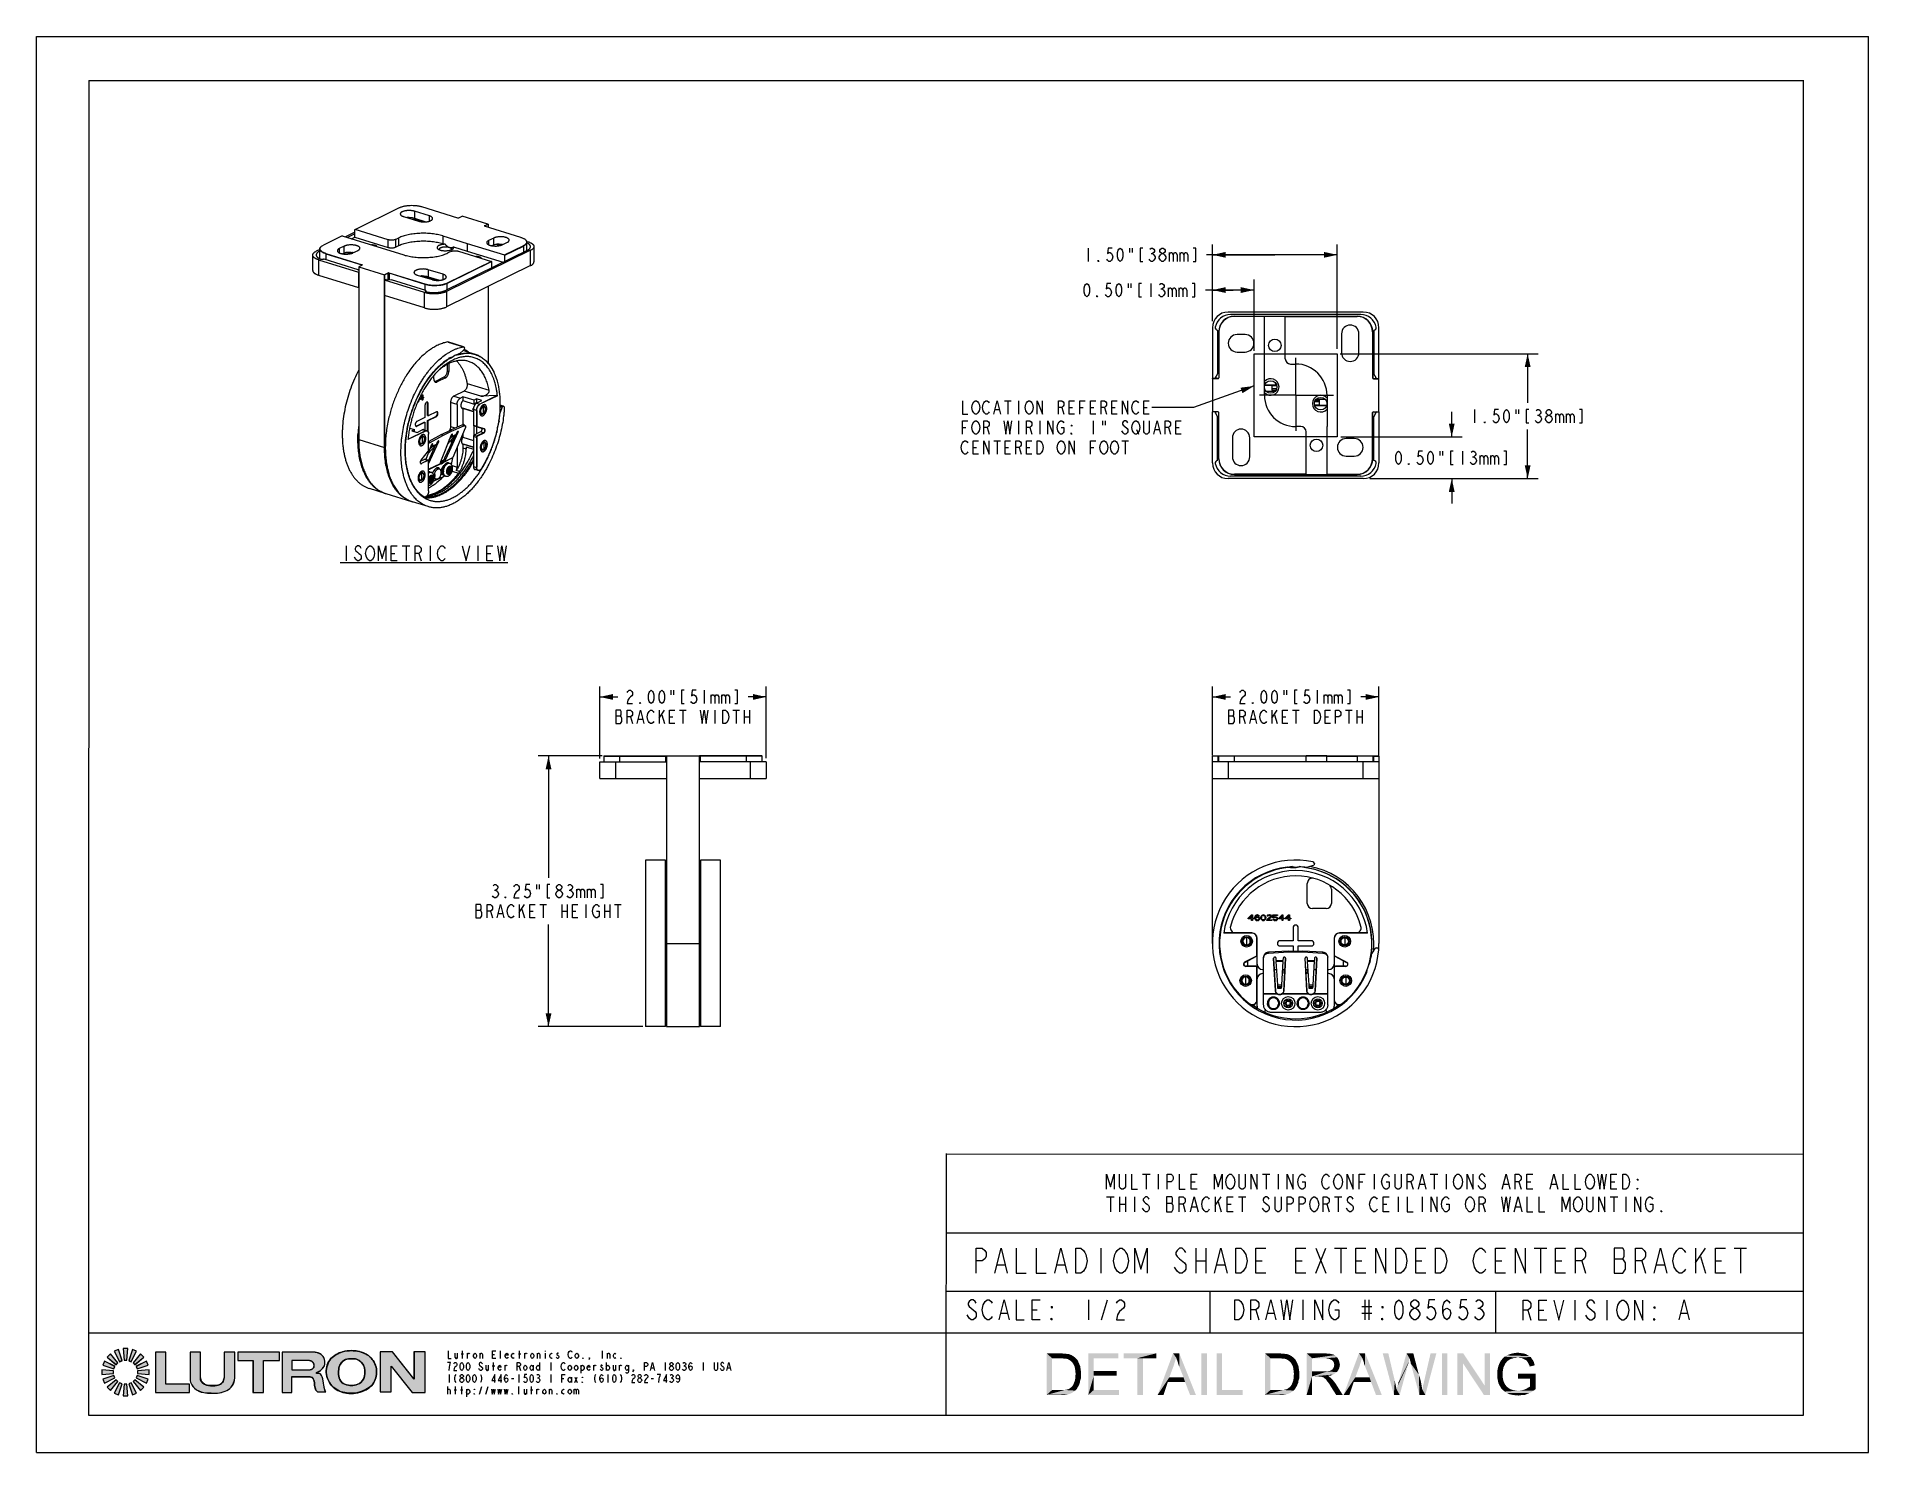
# Model space of a CAD drawing. Header units: inches. Extents: x 0 to 22, y 0 to 17.
import ezdxf

# ---------------------------------------------------------------- set-up
doc = ezdxf.new("R2010")
doc.units = ezdxf.units.IN
doc.header["$LTSCALE"] = 1.21
doc.header["$MEASUREMENT"] = 0
doc.linetypes.add('CENTER', pattern=[0.6, 0.375, -0.075, 0.075, -0.075])
doc.layers.get('0').update_dxf_attribs({"linetype": 'CONTINUOUS'})
doc.layers.add('DEFAULT_1', color=7, linetype='CENTER')
doc.layers.add('LAY0001', color=7, linetype='CONTINUOUS')
doc.styles.get("Standard").update_dxf_attribs({"font": 'txt', "width": 0.8})
doc.dimstyles.new('DIMSTYLE_1', dxfattribs={"dimtxt": 0.16, "dimasz": 0.16, "dimexe": 0.0625, "dimexo": 0.04, "dimgap": 0.04, "dimtad": 0, "dimtih": 1, "dimtoh": 1, "dimzin": 4, "dimdsep": 46, "dimtxsty": 'Standard', "dimblk": '_FILLED', "dimblk1": '_FILLED', "dimblk2": '_FILLED', "dimcen": 0.09, "dimazin": 1, "dimtp": 0.001, "dimtm": 0.001, "dimtfac": 1, "dimtofl": 0, "dimtmove": 0, "dimatfit": 3, "dimldrblk": '_FILLED', "dimfxl": 1, "dimtolj": 1, "dimtzin": 4, "dimarcsym": 0})
doc.dimstyles.get("Standard").update_dxf_attribs({"dimtxt": 0.16, "dimasz": 0.16, "dimexe": 0.0625, "dimexo": 0.04, "dimgap": 0.09, "dimtad": 0, "dimtih": 1, "dimtoh": 1, "dimdec": 3, "dimzin": 4, "dimdsep": 46, "dimtxsty": 'Standard', "dimblk": '_FILLED', "dimblk1": '_FILLED', "dimblk2": '_FILLED', "dimcen": 0.09, "dimadec": 3, "dimazin": 1, "dimtol": 1, "dimtp": 0.001, "dimtm": 0.001, "dimtfac": 1, "dimtdec": 3, "dimtofl": 0, "dimtmove": 0, "dimatfit": 3, "dimldrblk": '_FILLED', "dimfxl": 1, "dimtolj": 1, "dimtzin": 4, "dimarcsym": 0})

msp = doc.modelspace()

# ---------------------------------------------------------------- blocks, each defined once
blk = doc.blocks.new('_FILLED')
at = {"color": 0, "linetype": 'ByBlock'}
blk.add_solid([(0, 0), (-1, 0.21875), (-1, -0.21875)], dxfattribs=at)
blk = doc.blocks.new('*D1')
at = {"color": 1, "transparency": 16777216}
for p, q in [((6.792, 8.362), (6.023, 8.362)), ((6.148, 8.362), (6.148, 6.897)), ((6.148, 5.112), (6.148, 6.337)), ((7.281, 5.112), (6.023, 5.112))]:
    blk.add_line(p, q, dxfattribs=at)
at = {"color": 1, "transparency": 16777216, "xscale": 0.16, "yscale": 0.16, "zscale": 0.16}
for p, rotation in [((6.148, 8.362), 90), ((6.148, 5.112), 270)]:
    blk.add_blockref('_FILLED', p, dxfattribs=dict(at, rotation=rotation))
blk = doc.blocks.new('*D2')
at = {"color": 1, "transparency": 16777216}
for p, q in [((6.763, 8.991), (6.763, 9.196)), ((6.763, 9.071), (6.979, 9.071)), ((8.763, 9.071), (8.547, 9.071)), ((8.763, 8.991), (8.763, 9.196)), ((6.763, 8.333), (6.763, 8.991)), ((8.763, 8.337), (8.763, 8.991))]:
    blk.add_line(p, q, dxfattribs=at)
at = {"color": 1, "transparency": 16777216, "xscale": 0.16, "yscale": 0.16, "zscale": 0.16, "rotation": 180}
blk.add_blockref('_FILLED', (6.763, 9.071), dxfattribs=at)
at = {"color": 1, "transparency": 16777216, "xscale": 0.16, "yscale": 0.16, "zscale": 0.16}
blk.add_blockref('_FILLED', (8.763, 9.071), dxfattribs=at)
blk = doc.blocks.new('*D3')
at = {"color": 1, "transparency": 16777216}
for p, q in [((14.122, 13.877), (14.122, 14.082)), ((14.622, 13.877), (14.622, 14.082)), ((14.372, 13.957), (14.039, 13.957)), ((14.122, 13.957), (14.372, 13.957)), ((14.122, 13.585), (14.122, 13.877)), ((14.622, 13.957), (14.372, 13.957)), ((14.622, 13.226), (14.622, 13.877))]:
    blk.add_line(p, q, dxfattribs=at)
at = {"color": 1, "transparency": 16777216, "xscale": 0.16, "yscale": 0.16, "zscale": 0.16, "rotation": 180}
blk.add_blockref('_FILLED', (14.122, 13.957), dxfattribs=at)
at = {"color": 1, "transparency": 16777216, "xscale": 0.16, "yscale": 0.16, "zscale": 0.16}
blk.add_blockref('_FILLED', (14.622, 13.957), dxfattribs=at)
blk = doc.blocks.new('*D4')
at = {"color": 1, "transparency": 16777216}
for p, q in [((14.872, 14.38), (14.052, 14.38)), ((14.122, 14.3), (14.122, 14.505)), ((14.122, 14.38), (14.872, 14.38)), ((14.122, 13.585), (14.122, 14.3)), ((15.622, 14.38), (14.872, 14.38)), ((15.622, 14.3), (15.622, 14.505)), ((15.622, 13.251), (15.622, 14.3))]:
    blk.add_line(p, q, dxfattribs=at)
at = {"color": 1, "transparency": 16777216, "xscale": 0.16, "yscale": 0.16, "zscale": 0.16, "rotation": 180}
blk.add_blockref('_FILLED', (14.122, 14.38), dxfattribs=at)
at = {"color": 1, "transparency": 16777216, "xscale": 0.16, "yscale": 0.16, "zscale": 0.16}
blk.add_blockref('_FILLED', (15.622, 14.38), dxfattribs=at)
blk = doc.blocks.new('*D5')
at = {"color": 1, "transparency": 16777216}
for p, q in [((16.996, 12.193), (16.996, 12.493)), ((15.666, 12.193), (16.292, 12.193)), ((16.292, 12.193), (17.121, 12.193)), ((16.014, 11.693), (16.292, 11.693)), ((16.292, 11.693), (17.121, 11.693)), ((16.996, 11.693), (16.996, 11.393))]:
    blk.add_line(p, q, dxfattribs=at)
at = {"color": 1, "transparency": 16777216, "xscale": 0.16, "yscale": 0.16, "zscale": 0.16}
for p, rotation in [((16.996, 12.193), 270), ((16.996, 11.693), 90)]:
    blk.add_blockref('_FILLED', p, dxfattribs=dict(at, rotation=rotation))
blk = doc.blocks.new('*D6')
at = {"color": 1, "transparency": 16777216}
for p, q in [((15.657, 13.193), (17.204, 13.193)), ((17.204, 13.193), (18.033, 13.193)), ((17.908, 13.193), (17.908, 12.603)), ((17.908, 11.693), (17.908, 12.283)), ((16.014, 11.693), (17.204, 11.693)), ((17.204, 11.693), (18.033, 11.693))]:
    blk.add_line(p, q, dxfattribs=at)
at = {"color": 1, "transparency": 16777216, "xscale": 0.16, "yscale": 0.16, "zscale": 0.16}
for p, rotation in [((17.908, 13.193), 90), ((17.908, 11.693), 270)]:
    blk.add_blockref('_FILLED', p, dxfattribs=dict(at, rotation=rotation))
blk = doc.blocks.new('*D7')
at = {"color": 1, "transparency": 16777216}
for p, q in [((14.122, 8.991), (14.122, 9.196)), ((14.122, 9.071), (14.338, 9.071)), ((16.122, 9.071), (15.906, 9.071)), ((16.122, 8.991), (16.122, 9.196)), ((14.122, 8.372), (14.122, 8.991)), ((16.122, 8.372), (16.122, 8.991))]:
    blk.add_line(p, q, dxfattribs=at)
at = {"color": 1, "transparency": 16777216, "xscale": 0.16, "yscale": 0.16, "zscale": 0.16, "rotation": 180}
blk.add_blockref('_FILLED', (14.122, 9.071), dxfattribs=at)
at = {"color": 1, "transparency": 16777216, "xscale": 0.16, "yscale": 0.16, "zscale": 0.16}
blk.add_blockref('_FILLED', (16.122, 9.071), dxfattribs=at)

# ---------------------------------------------------------------- dimensions: what is measured, and where the dimension line sits
at = {"color": 1}
for base, p1, p2, text, picture, middle in [((15.622, 14.38), (14.122, 13.545), (15.622, 13.211), '1.50"[38mm]', '*D4', (12.564, 14.3)), ((8.763, 9.071), (6.763, 8.293), (8.763, 8.297), '2.00"[51mm]\\PBRACKET WIDTH', '*D2', (7.059, 8.991))]:
    dim = msp.add_linear_dim(base=base, p1=p1, p2=p2, text=text, dimstyle='DIMSTYLE_1', dxfattribs=at)
    dim.commit()
    dim.dimension.update_dxf_attribs({"geometry": picture, "text_midpoint": middle, "dimtype": 160})
for base, p1, p2, angle, text, picture, middle in [((14.122, 13.957), (14.622, 13.186), (14.122, 13.545), 180, '0.50"[13mm]', '*D3', (12.551, 13.877)), ((17.908, 11.693), (15.617, 13.193), (15.974, 11.693), 270, '1.50"[38mm]', '*D6', (17.204, 12.363)), ((16.996, 12.193), (15.974, 11.693), (15.626, 12.193), 90, '0.50"[13mm]', '*D5', (16.292, 11.863)), ((14.122, 9.071), (16.122, 8.332), (14.122, 8.332), 180, '2.00"[51mm]\\PBRACKET DEPTH', '*D7', (14.418, 8.991)), ((6.148, 5.112), (6.832, 8.362), (7.321, 5.112), 270, '3.25"[83mm]\\PBRACKET HEIGHT', '*D1', (5.444, 6.657))]:
    dim = msp.add_linear_dim(base=base, p1=p1, p2=p2, angle=angle, text=text, dimstyle='DIMSTYLE_1', dxfattribs=at)
    dim.commit()
    dim.dimension.update_dxf_attribs({"geometry": picture, "text_midpoint": middle, "dimtype": 160})

# ---------------------------------------------------------------- hatches: boundary and pattern name
h = msp.add_hatch(color=7)
h.paths.add_polyline_path([(0.954, 1.054), (0.976, 1.076), (0.886, 1.183), (0.847, 1.144)])
h.paths.add_polyline_path([(1.18, 0.872), (1.158, 0.85), (1.248, 0.744), (1.286, 0.782)])
h.paths.add_polyline_path([(0.886, 0.744), (0.976, 0.85), (0.954, 0.872), (0.847, 0.782)])
h.paths.add_polyline_path([(1.18, 1.054), (1.286, 1.144), (1.248, 1.183), (1.158, 1.076)])
h.paths.add_polyline_path([(0.997, 1.09), (1.026, 1.102), (0.983, 1.235), (0.933, 1.215)])
h.paths.add_polyline_path([(1.136, 0.836), (1.108, 0.824), (1.15, 0.691), (1.2, 0.712)])
h.paths.add_polyline_path([(0.815, 0.83), (0.94, 0.894), (0.928, 0.922), (0.795, 0.88)])
h.paths.add_polyline_path([(1.206, 1.004), (1.339, 1.046), (1.318, 1.097), (1.194, 1.033)])
h.paths.add_polyline_path([(0.983, 0.691), (1.026, 0.824), (0.997, 0.836), (0.933, 0.712)])
h.paths.add_polyline_path([(1.318, 0.83), (1.339, 0.88), (1.206, 0.922), (1.194, 0.894)])
h.paths.add_polyline_path([(0.815, 1.097), (0.795, 1.046), (0.928, 1.004), (0.94, 1.033)])
h.paths.add_polyline_path([(1.051, 1.107), (1.082, 1.107), (1.094, 1.246), (1.04, 1.246)])
h.paths.add_polyline_path([(1.082, 0.819), (1.051, 0.819), (1.04, 0.68), (1.094, 0.68)])
h.paths.add_polyline_path([(0.783, 0.936), (0.923, 0.948), (0.923, 0.979), (0.783, 0.99)])
h.paths.add_polyline_path([(1.136, 1.09), (1.2, 1.215), (1.15, 1.235), (1.108, 1.102)])
h.paths.add_polyline_path([(1.211, 0.948), (1.35, 0.936), (1.35, 0.99), (1.211, 0.979)])
h = msp.add_hatch(color=7)
h.paths.add_polyline_path([(0.954, 1.053), (0.976, 1.075), (0.886, 1.182), (0.847, 1.143)])
h.paths.add_polyline_path([(1.18, 0.871), (1.158, 0.849), (1.248, 0.743), (1.286, 0.781)])
h.paths.add_polyline_path([(0.886, 0.743), (0.976, 0.849), (0.954, 0.871), (0.847, 0.781)])
h.paths.add_polyline_path([(1.18, 1.053), (1.286, 1.143), (1.248, 1.182), (1.158, 1.075)])
h.paths.add_polyline_path([(0.997, 1.089), (1.026, 1.101), (0.984, 1.234), (0.933, 1.214)])
h.paths.add_polyline_path([(1.136, 0.835), (1.108, 0.823), (1.15, 0.69), (1.2, 0.711)])
h.paths.add_polyline_path([(0.815, 0.829), (0.94, 0.893), (0.928, 0.921), (0.795, 0.879)])
h.paths.add_polyline_path([(1.206, 1.003), (1.339, 1.046), (1.318, 1.096), (1.194, 1.032)])
h.paths.add_polyline_path([(0.984, 0.69), (1.026, 0.823), (0.997, 0.835), (0.933, 0.711)])
h.paths.add_polyline_path([(1.318, 0.829), (1.339, 0.879), (1.206, 0.921), (1.194, 0.893)])
h.paths.add_polyline_path([(0.815, 1.096), (0.795, 1.046), (0.928, 1.003), (0.94, 1.032)])
h.paths.add_polyline_path([(1.051, 1.106), (1.082, 1.106), (1.094, 1.246), (1.04, 1.246)])
h.paths.add_polyline_path([(1.082, 0.818), (1.051, 0.818), (1.04, 0.679), (1.094, 0.679)])
h.paths.add_polyline_path([(0.784, 0.935), (0.923, 0.947), (0.923, 0.978), (0.784, 0.989)])
h.paths.add_polyline_path([(1.136, 1.089), (1.2, 1.214), (1.15, 1.234), (1.108, 1.101)])
h.paths.add_polyline_path([(1.211, 0.947), (1.35, 0.935), (1.35, 0.989), (1.211, 0.978)])
h = msp.add_hatch(color=7)
edge = h.paths.add_edge_path()
edge.add_line((1.427, 0.718), (1.835, 0.718))
edge.add_line((1.835, 0.718), (1.835, 0.819))
edge.add_line((1.835, 0.819), (1.552, 0.819))
edge.add_line((1.552, 0.819), (1.552, 1.203))
edge.add_line((1.552, 1.203), (1.427, 1.203))
edge.add_line((1.427, 1.203), (1.427, 0.718))
h = msp.add_hatch(color=7)
h.paths.add_polyline_path([(4.509, 0.719), (4.665, 0.719), (4.665, 1.207), (4.532, 1.207), (4.532, 0.881), (4.275, 1.207), (4.126, 1.207), (4.126, 0.726), (4.259, 0.726), (4.259, 1.035)])
edge = h.paths.add_edge_path()
edge.add_spline(control_points=[(1.842, 0.895), (1.84, 0.849), (1.88, 0.761), (1.996, 0.714), (2.092, 0.714), (2.179, 0.709), (2.262, 0.73), (2.353, 0.782), (2.376, 0.856), (2.379, 0.895)], knot_values=[0, 0, 0, 0, 0.188111, 0.359458, 0.484066, 0.584571, 0.714437, 0.834186, 1, 1, 1, 1], degree=3, periodic=0)
edge.add_line((2.379, 0.895), (2.379, 1.204))
edge.add_line((2.379, 1.204), (2.251, 1.204))
edge.add_line((2.251, 1.204), (2.251, 0.895))
edge.add_spline(control_points=[(2.251, 0.895), (2.25, 0.876), (2.237, 0.835), (2.175, 0.799), (2.11, 0.802), (2.054, 0.802), (1.997, 0.826), (1.965, 0.861), (1.967, 0.895)], knot_values=[0, 0, 0, 0, 0.15202, 0.320142, 0.51822, 0.660899, 0.757095, 1, 1, 1, 1], degree=3, periodic=0)
edge.add_line((1.967, 0.895), (1.967, 1.204))
edge.add_line((1.967, 1.204), (1.842, 1.204))
edge.add_line((1.842, 1.204), (1.842, 0.895))
h.paths.add_polyline_path([(2.415, 1.103), (2.598, 1.103), (2.598, 0.719), (2.725, 0.719), (2.725, 1.103), (2.916, 1.103), (2.916, 1.204), (2.415, 1.204)])
edge = h.paths.add_edge_path()
edge.add_line((2.948, 0.719), (3.067, 0.719))
edge.add_line((3.067, 0.719), (3.067, 0.909))
edge.add_line((3.067, 0.909), (3.28, 0.909))
edge.add_spline(control_points=[(3.28, 0.909), (3.321, 0.907), (3.342, 0.826), (3.338, 0.752), (3.374, 0.726)], knot_values=[0, 0, 0, 0, 0.461097, 1, 1, 1, 1], degree=3, periodic=0)
edge.add_line((3.374, 0.726), (3.473, 0.726))
edge.add_spline(control_points=[(3.473, 0.726), (3.458, 0.75), (3.445, 0.814), (3.44, 0.885), (3.411, 0.948), (3.385, 0.949), (3.36, 0.949)], knot_values=[0, 0, 0, 0, 0.309273, 0.686569, 0.804595, 1, 1, 1, 1], degree=3, periodic=0)
edge.add_spline(control_points=[(3.36, 0.96), (3.385, 0.965), (3.42, 0.991), (3.458, 1.033), (3.464, 1.078), (3.459, 1.12), (3.431, 1.173), (3.376, 1.198), (3.33, 1.205), (3.31, 1.204), (3.301, 1.204)], knot_values=[0, 0, 0, 0, 0.183729, 0.323126, 0.41577, 0.510898, 0.645084, 0.849809, 0.930648, 1, 1, 1, 1], degree=3, periodic=0)
edge.add_line((3.301, 1.204), (2.948, 1.204))
edge.add_line((2.948, 1.204), (2.948, 0.719))
edge = h.paths.add_edge_path()
edge.add_line((3.067, 0.992), (3.244, 0.992))
edge.add_spline(control_points=[(3.244, 0.992), (3.259, 0.992), (3.297, 0.989), (3.336, 1.021), (3.334, 1.064), (3.303, 1.102), (3.265, 1.103), (3.244, 1.103)], knot_values=[0, 0, 0, 0, 0.230109, 0.419054, 0.563256, 0.732365, 1, 1, 1, 1], degree=3, periodic=0)
edge.add_line((3.244, 1.103), (3.067, 1.103))
edge.add_line((3.067, 1.103), (3.067, 0.992))
edge = h.paths.add_edge_path()
edge.add_spline(control_points=[(3.783, 1.223), (3.747, 1.223), (3.657, 1.21), (3.514, 1.139), (3.454, 0.951), (3.542, 0.769), (3.7, 0.708), (3.832, 0.707), (3.93, 0.739), (4.037, 0.798), (4.102, 0.939), (4.062, 1.101), (3.957, 1.19), (3.862, 1.217), (3.807, 1.223), (3.783, 1.223)], knot_values=[0, 0, 0, 0, 0.06306, 0.155327, 0.255366, 0.367513, 0.466924, 0.528817, 0.591533, 0.641692, 0.734618, 0.832299, 0.906956, 0.958757, 1, 1, 1, 1], degree=3, periodic=0)
edge = h.paths.add_edge_path()
edge.add_spline(control_points=[(3.783, 1.126), (3.758, 1.127), (3.704, 1.122), (3.644, 1.068), (3.625, 0.992), (3.622, 0.915), (3.657, 0.831), (3.74, 0.803), (3.82, 0.802), (3.912, 0.838), (3.956, 0.953), (3.927, 1.07), (3.848, 1.124), (3.803, 1.126), (3.783, 1.126)], knot_values=[0, 0, 0, 0, 0.074304, 0.154386, 0.220079, 0.299568, 0.381617, 0.466113, 0.537445, 0.620684, 0.736064, 0.868297, 0.943341, 1, 1, 1, 1], degree=3, periodic=0)
h = msp.add_hatch(color=7)
h.paths.add_polyline_path([(4.509, 0.718), (4.666, 0.718), (4.666, 1.206), (4.533, 1.206), (4.533, 0.88), (4.275, 1.206), (4.127, 1.206), (4.127, 0.725), (4.26, 0.725), (4.26, 1.034)])
edge = h.paths.add_edge_path()
edge.add_spline(control_points=[(1.843, 0.894), (1.841, 0.848), (1.881, 0.76), (1.997, 0.712), (2.093, 0.712), (2.179, 0.708), (2.263, 0.728), (2.354, 0.781), (2.377, 0.854), (2.379, 0.894)], knot_values=[0, 0, 0, 0, 0.188111, 0.359458, 0.484066, 0.584571, 0.714437, 0.834186, 1, 1, 1, 1], degree=3, periodic=0)
edge.add_line((2.379, 0.894), (2.379, 1.203))
edge.add_line((2.379, 1.203), (2.252, 1.203))
edge.add_line((2.252, 1.203), (2.252, 0.894))
edge.add_spline(control_points=[(2.252, 0.894), (2.251, 0.875), (2.237, 0.833), (2.176, 0.798), (2.111, 0.8), (2.054, 0.801), (1.997, 0.825), (1.966, 0.86), (1.967, 0.894)], knot_values=[0, 0, 0, 0, 0.15202, 0.320142, 0.51822, 0.660899, 0.757095, 1, 1, 1, 1], degree=3, periodic=0)
edge.add_line((1.967, 0.894), (1.967, 1.203))
edge.add_line((1.967, 1.203), (1.843, 1.203))
edge.add_line((1.843, 1.203), (1.843, 0.894))
h.paths.add_polyline_path([(2.415, 1.102), (2.599, 1.102), (2.599, 0.718), (2.725, 0.718), (2.725, 1.102), (2.917, 1.102), (2.917, 1.203), (2.415, 1.203)])
edge = h.paths.add_edge_path()
edge.add_line((2.948, 0.718), (3.067, 0.718))
edge.add_line((3.067, 0.718), (3.067, 0.907))
edge.add_line((3.067, 0.907), (3.28, 0.907))
edge.add_spline(control_points=[(3.28, 0.907), (3.322, 0.906), (3.343, 0.825), (3.339, 0.751), (3.375, 0.725)], knot_values=[0, 0, 0, 0, 0.461097, 1, 1, 1, 1], degree=3, periodic=0)
edge.add_line((3.375, 0.725), (3.474, 0.725))
edge.add_spline(control_points=[(3.474, 0.725), (3.458, 0.749), (3.446, 0.812), (3.44, 0.883), (3.412, 0.947), (3.386, 0.948), (3.361, 0.948)], knot_values=[0, 0, 0, 0, 0.309273, 0.686569, 0.804595, 1, 1, 1, 1], degree=3, periodic=0)
edge.add_spline(control_points=[(3.361, 0.959), (3.385, 0.964), (3.42, 0.989), (3.458, 1.032), (3.465, 1.076), (3.46, 1.119), (3.431, 1.172), (3.377, 1.197), (3.33, 1.203), (3.311, 1.203), (3.301, 1.203)], knot_values=[0, 0, 0, 0, 0.183729, 0.323126, 0.41577, 0.510898, 0.645084, 0.849809, 0.930648, 1, 1, 1, 1], degree=3, periodic=0)
edge.add_line((3.301, 1.203), (2.948, 1.203))
edge.add_line((2.948, 1.203), (2.948, 0.718))
edge = h.paths.add_edge_path()
edge.add_line((3.067, 0.99), (3.245, 0.99))
edge.add_spline(control_points=[(3.245, 0.99), (3.259, 0.99), (3.298, 0.988), (3.337, 1.019), (3.335, 1.063), (3.303, 1.101), (3.266, 1.102), (3.245, 1.102)], knot_values=[0, 0, 0, 0, 0.230109, 0.419054, 0.563256, 0.732365, 1, 1, 1, 1], degree=3, periodic=0)
edge.add_line((3.245, 1.102), (3.067, 1.102))
edge.add_line((3.067, 1.102), (3.067, 0.99))
edge = h.paths.add_edge_path()
edge.add_spline(control_points=[(3.784, 1.222), (3.747, 1.222), (3.657, 1.209), (3.515, 1.138), (3.454, 0.95), (3.542, 0.768), (3.7, 0.706), (3.832, 0.706), (3.931, 0.737), (4.037, 0.797), (4.102, 0.937), (4.063, 1.1), (3.957, 1.189), (3.862, 1.216), (3.808, 1.221), (3.784, 1.222)], knot_values=[0, 0, 0, 0, 0.06306, 0.155327, 0.255366, 0.367513, 0.466924, 0.528817, 0.591533, 0.641692, 0.734618, 0.832299, 0.906956, 0.958757, 1, 1, 1, 1], degree=3, periodic=0)
edge = h.paths.add_edge_path()
edge.add_spline(control_points=[(3.784, 1.125), (3.759, 1.125), (3.705, 1.121), (3.644, 1.067), (3.625, 0.991), (3.622, 0.914), (3.658, 0.83), (3.74, 0.802), (3.821, 0.801), (3.912, 0.836), (3.957, 0.952), (3.928, 1.069), (3.849, 1.122), (3.804, 1.125), (3.784, 1.125)], knot_values=[0, 0, 0, 0, 0.074304, 0.154386, 0.220079, 0.299568, 0.381617, 0.466113, 0.537445, 0.620684, 0.736064, 0.868297, 0.943341, 1, 1, 1, 1], degree=3, periodic=0)

# ---------------------------------------------------------------- linework, layer by layer
at = {"color": 7}
for p, q in [((0, 0), (0, 17)), ((0, 17), (22, 17)), ((22, 0), (22, 17)), ((0.628, 0.443), (0.629, 16.474)), ((0.628, 16.474), (21.216, 16.474)), ((21.215, 16.476), (21.216, 0.443)), ((3.824, 14.684), (4.36, 14.947)), ((4.408, 14.839), (4.586, 14.784)), ((4.717, 14.848), (4.538, 14.903)), ((4.538, 14.819), (4.676, 14.777)), ((4.638, 14.776), (4.547, 14.804)), ((4.621, 14.959), (5.055, 14.825)), ((5.069, 14.825), (5.111, 14.846)), ((5.421, 14.75), (5.111, 14.846)), ((5.38, 14.729), (5.421, 14.75)), ((5.381, 14.727), (5.422, 14.747)), ((5.422, 14.747), (5.421, 14.75)), ((5.422, 14.747), (5.422, 14.711)), ((3.669, 14.608), (3.444, 14.497)), ((3.669, 14.608), (4.411, 14.378)), ((3.823, 14.651), (3.709, 14.595)), ((3.823, 14.633), (3.732, 14.588)), ((3.782, 14.573), (3.823, 14.592)), ((3.823, 14.683), (3.824, 14.684)), ((3.823, 14.592), (3.823, 14.683)), ((3.823, 14.592), (4.223, 14.469)), ((4.223, 14.561), (3.824, 14.684)), ((4.312, 14.565), (4.35, 14.584)), ((4.878, 14.607), (5.172, 14.517)), ((5.378, 14.725), (5.379, 14.725)), ((5.379, 14.725), (5.38, 14.725)), ((5.379, 14.725), (5.38, 14.724)), ((5.38, 14.724), (5.381, 14.724)), ((5.815, 14.59), (5.381, 14.724)), ((5.49, 14.582), (5.429, 14.552)), ((5.593, 14.501), (5.654, 14.531)), ((5.884, 14.542), (5.902, 14.537)), ((5.888, 14.431), (5.888, 14.531)), ((3.316, 14.193), (3.316, 14.377)), ((3.402, 14.445), (3.356, 14.423)), ((3.387, 14.32), (3.866, 14.172)), ((3.402, 14.426), (3.399, 14.424)), ((3.402, 14.335), (3.402, 14.45)), ((3.421, 14.483), (3.444, 14.497)), ((3.448, 14.331), (3.857, 14.204)), ((3.473, 14.393), (3.907, 14.259)), ((3.474, 14.396), (3.908, 14.261)), ((3.695, 14.484), (3.634, 14.454)), ((3.695, 14.401), (3.675, 14.391)), ((3.764, 14.393), (3.714, 14.408)), ((3.799, 14.404), (3.86, 14.433)), ((4.312, 14.473), (4.35, 14.492)), ((4.834, 14.445), (4.835, 14.442)), ((4.878, 14.515), (4.906, 14.507)), ((5.89, 14.432), (4.918, 13.955)), ((5.933, 14.434), (4.923, 13.938)), ((5.465, 14.301), (4.929, 14.038)), ((4.977, 14.421), (4.939, 14.402)), ((4.984, 14.442), (4.984, 14.445)), ((4.988, 14.444), (5, 14.451)), ((5.008, 14.475), (5.172, 14.425)), ((5.065, 14.425), (5.465, 14.301)), ((5.172, 14.517), (5.171, 14.516)), ((5.171, 14.516), (5.171, 14.424)), ((5.171, 14.516), (5.62, 14.378)), ((5.171, 14.424), (5.603, 14.291)), ((5.466, 14.299), (5.465, 14.301)), ((5.49, 14.499), (5.469, 14.489)), ((5.561, 14.491), (5.51, 14.506)), ((5.62, 14.378), (5.845, 14.488)), ((5.62, 14.378), (5.622, 14.375)), ((5.622, 14.375), (5.847, 14.486)), ((5.622, 14.3), (5.622, 14.375)), ((5.973, 14.479), (5.973, 14.295)), ((3.387, 14.136), (3.866, 13.987)), ((3.857, 14.204), (3.868, 14.196)), ((3.868, 14.172), (3.866, 14.172)), ((3.866, 14.172), (3.866, 13.987)), ((3.909, 14.256), (3.868, 14.236)), ((3.868, 14.236), (3.868, 14.235)), ((3.868, 14.236), (3.868, 12.163)), ((3.868, 14.236), (4.178, 14.14)), ((3.868, 14.235), (3.868, 12.164)), ((3.909, 14.258), (3.907, 14.259)), ((3.909, 14.256), (3.91, 14.256)), ((3.91, 14.256), (3.911, 14.257)), ((4.22, 14.16), (4.178, 14.14)), ((4.178, 12.067), (4.178, 14.14)), ((4.181, 14.138), (4.178, 14.14)), ((4.198, 14.084), (4.18, 14.075)), ((4.221, 14.158), (4.181, 14.138)), ((4.181, 14.075), (4.181, 14.138)), ((4.198, 14.084), (4.263, 14.079)), ((4.666, 14.024), (4.233, 14.158)), ((4.668, 14.027), (4.234, 14.161)), ((4.572, 14.137), (4.75, 14.082)), ((4.795, 14.074), (4.626, 14.126)), ((4.881, 14.146), (4.703, 14.201)), ((4.703, 14.116), (4.839, 14.074)), ((5.933, 14.25), (4.923, 13.754)), ((5.466, 14.299), (4.931, 14.036)), ((5.466, 14.224), (5.466, 14.299)), ((3.866, 13.987), (3.868, 13.988)), ((4.18, 14.075), (4.18, 13.891)), ((4.659, 13.927), (4.18, 14.075)), ((4.659, 13.742), (4.18, 13.891)), ((4.181, 12.067), (4.181, 13.891)), ((4.673, 13.952), (4.263, 14.079)), ((4.673, 13.952), (4.673, 13.94)), ((5.422, 13.999), (5.422, 13.08)), ((15.934, 13.693), (14.31, 13.693)), ((15.904, 13.663), (14.34, 13.663)), ((14.385, 13.643), (15.859, 13.643)), ((14.747, 13.641), (14.385, 13.641)), ((14.747, 12.693), (14.747, 13.643)), ((14.997, 13.132), (14.997, 13.643)), ((14.997, 13.641), (15.859, 13.641)), ((14.122, 13.505), (14.122, 12.893)), ((14.182, 13.475), (14.182, 12.952)), ((14.197, 13.453), (14.182, 13.453)), ((14.197, 13.455), (14.197, 12.901)), ((14.199, 13.455), (14.199, 12.901)), ((14.515, 13.423), (14.417, 13.423)), ((15.672, 13.432), (15.672, 13.204)), ((15.882, 13.204), (15.882, 13.432)), ((16.045, 13.455), (16.045, 12.901)), ((16.047, 13.455), (16.047, 12.901)), ((16.047, 13.453), (16.062, 13.453)), ((16.062, 13.475), (16.062, 12.952)), ((16.122, 12.893), (16.122, 13.505)), ((4.941, 13.333), (4.938, 13.334)), ((4.941, 13.333), (5.126, 13.276)), ((5.127, 13.235), (5.08, 13.191)), ((5.126, 13.276), (5.129, 13.275)), ((5.137, 13.264), (5.134, 13.247)), ((5.146, 13.224), (5.266, 13.187)), ((14.182, 13.361), (14.197, 13.361)), ((14.417, 13.213), (14.515, 13.213)), ((16.047, 13.361), (16.062, 13.361)), ((4.919, 13.111), (4.918, 13.111)), ((4.921, 13.108), (4.919, 13.111)), ((4.93, 13.062), (4.93, 12.987)), ((4.937, 13.123), (4.938, 13.124)), ((4.937, 13.123), (4.938, 13.124)), ((4.95, 13.071), (4.95, 12.981)), ((4.972, 13.149), (4.971, 13.152)), ((5.02, 13.176), (5.022, 13.174)), ((5.072, 13.185), (5.066, 13.187)), ((5.073, 13.183), (5.072, 13.185)), ((15.06, 13.069), (15.122, 13.069)), ((4.77, 12.892), (4.77, 12.928)), ((4.891, 12.909), (4.79, 12.86)), ((4.911, 12.903), (4.809, 12.854)), ((5.539, 12.83), (5.539, 12.829)), ((5.539, 12.83), (5.539, 12.829)), ((14.122, 12.891), (14.124, 12.893)), ((14.189, 12.893), (14.122, 12.893)), ((14.122, 12.891), (14.122, 12.495)), ((14.189, 12.891), (14.122, 12.891)), ((14.182, 12.952), (14.152, 12.893)), ((14.159, 12.908), (14.159, 12.901)), ((14.161, 12.912), (14.161, 12.901)), ((14.749, 12.813), (14.834, 12.813)), ((14.834, 12.813), (14.834, 12.753)), ((14.877, 12.843), (14.878, 12.833)), ((16.055, 12.893), (16.122, 12.893)), ((16.055, 12.891), (16.122, 12.891)), ((16.092, 12.893), (16.062, 12.952)), ((16.082, 12.912), (16.082, 12.901)), ((16.084, 12.908), (16.084, 12.901)), ((16.122, 12.891), (16.12, 12.893)), ((16.122, 12.495), (16.122, 12.891)), ((4.548, 12.616), (4.546, 12.613)), ((4.547, 12.613), (4.546, 12.611)), ((4.546, 12.613), (4.546, 12.611)), ((4.548, 12.617), (4.548, 12.616)), ((4.548, 12.617), (4.548, 12.616)), ((4.555, 12.634), (4.555, 12.632)), ((4.556, 12.634), (4.555, 12.632)), ((4.571, 12.668), (4.57, 12.667)), ((4.572, 12.668), (4.571, 12.666)), ((4.582, 12.612), (4.582, 12.623)), ((4.582, 12.616), (4.588, 12.615)), ((4.588, 12.615), (4.582, 12.612)), ((4.586, 12.634), (4.588, 12.633)), ((4.598, 12.638), (4.588, 12.633)), ((4.588, 12.633), (4.588, 12.615)), ((4.59, 12.642), (4.598, 12.646)), ((4.59, 12.641), (4.598, 12.638)), ((4.598, 12.646), (4.598, 12.638)), ((4.631, 12.697), (4.606, 12.65)), ((4.631, 12.654), (4.606, 12.642)), ((4.606, 12.642), (4.606, 12.65)), ((4.612, 12.654), (4.608, 12.652)), ((4.609, 12.655), (4.614, 12.653)), ((4.614, 12.653), (4.631, 12.687)), ((4.614, 12.653), (4.631, 12.662)), ((4.621, 12.657), (4.631, 12.654)), ((4.625, 12.659), (4.625, 12.656)), ((4.626, 12.688), (4.631, 12.687)), ((4.627, 12.66), (4.637, 12.657)), ((4.631, 12.697), (4.637, 12.7)), ((4.631, 12.662), (4.631, 12.687)), ((4.631, 12.667), (4.637, 12.665)), ((4.635, 12.666), (4.631, 12.663)), ((4.631, 12.636), (4.631, 12.654)), ((4.631, 12.64), (4.637, 12.639)), ((4.637, 12.639), (4.631, 12.636)), ((4.637, 12.7), (4.637, 12.665)), ((4.637, 12.665), (4.647, 12.67)), ((4.637, 12.665), (4.647, 12.662)), ((4.647, 12.662), (4.637, 12.657)), ((4.637, 12.657), (4.637, 12.639)), ((4.647, 12.67), (4.647, 12.662)), ((4.664, 12.572), (4.664, 12.427)), ((4.695, 12.449), (4.695, 12.593)), ((4.703, 12.447), (4.703, 12.591)), ((4.971, 12.606), (4.971, 12.319)), ((5.133, 12.744), (5.01, 12.684)), ((5.05, 12.582), (5.05, 12.31)), ((5.119, 12.675), (5.089, 12.659)), ((5.245, 12.499), (5.103, 12.543)), ((5.253, 12.633), (5.119, 12.675)), ((5.119, 12.675), (5.119, 12.629)), ((5.119, 12.629), (5.253, 12.588)), ((5.284, 12.649), (5.253, 12.633)), ((5.253, 12.588), (5.253, 12.633)), ((5.275, 12.593), (5.265, 12.596)), ((5.346, 12.629), (5.284, 12.649)), ((5.284, 12.649), (5.284, 12.599)), ((5.285, 12.599), (5.346, 12.629)), ((5.531, 12.69), (5.322, 12.587)), ((5.534, 12.688), (5.324, 12.585)), ((5.531, 12.69), (5.337, 12.681)), ((5.373, 12.562), (5.355, 12.568)), ((5.363, 12.555), (5.363, 12.474)), ((5.534, 12.688), (5.531, 12.69)), ((5.609, 12.561), (5.564, 12.575)), ((5.564, 12.567), (5.598, 12.557)), ((5.564, 12.471), (5.591, 12.545)), ((5.598, 12.557), (5.609, 12.561)), ((5.609, 12.561), (5.609, 12.561)), ((5.609, 12.561), (5.609, 12.561)), ((14.766, 12.743), (14.877, 12.743)), ((14.834, 12.753), (14.885, 12.753)), ((15.359, 12.633), (15.409, 12.633)), ((15.477, 12.643), (15.366, 12.643)), ((15.409, 12.573), (15.409, 12.633)), ((15.409, 12.573), (15.494, 12.573)), ((15.498, 12.693), (15.498, 12.318)), ((4.559, 12.324), (4.656, 12.372)), ((4.664, 12.427), (4.567, 12.38)), ((4.567, 12.322), (4.664, 12.37)), ((4.656, 12.372), (4.664, 12.37)), ((4.664, 12.37), (4.664, 12.276)), ((4.695, 12.449), (4.703, 12.447)), ((4.695, 12.391), (4.793, 12.439)), ((4.695, 12.391), (4.703, 12.389)), ((4.695, 12.264), (4.695, 12.391)), ((4.801, 12.494), (4.703, 12.447)), ((4.703, 12.389), (4.801, 12.437)), ((4.703, 12.253), (4.703, 12.389)), ((4.803, 12.495), (4.801, 12.494)), ((5.116, 12.338), (4.97, 12.275)), ((4.984, 12.263), (5.13, 12.326)), ((5.113, 12.536), (5.119, 12.535)), ((5.245, 12.496), (5.119, 12.535)), ((5.119, 12.535), (5.119, 12.339)), ((5.148, 12.327), (5.134, 12.339)), ((5.242, 12.527), (5.242, 12.527)), ((5.244, 12.522), (5.245, 12.52)), ((5.245, 12.522), (5.245, 12.335)), ((5.288, 12.313), (5.251, 12.325)), ((5.253, 12.214), (5.253, 12.324)), ((5.283, 12.51), (5.283, 12.324)), ((5.286, 12.51), (5.286, 12.324)), ((5.32, 12.493), (5.322, 12.475)), ((5.344, 12.469), (5.326, 12.474)), ((5.344, 12.467), (5.347, 12.468)), ((5.361, 12.47), (5.362, 12.47)), ((5.362, 12.47), (5.362, 12.471)), ((5.362, 12.47), (5.362, 12.471)), ((5.362, 12.47), (5.362, 12.47)), ((5.547, 12.382), (5.553, 12.381)), ((5.559, 12.473), (5.564, 12.471)), ((14.124, 12.493), (14.122, 12.495)), ((14.189, 12.495), (14.122, 12.495)), ((14.122, 11.881), (14.122, 12.493)), ((14.189, 12.493), (14.122, 12.493)), ((14.152, 12.493), (14.182, 12.434)), ((14.159, 12.478), (14.159, 12.485)), ((14.161, 12.474), (14.161, 12.485)), ((14.182, 11.911), (14.182, 12.434)), ((14.197, 11.931), (14.197, 12.485)), ((14.199, 11.931), (14.199, 12.485)), ((16.045, 11.931), (16.045, 12.485)), ((16.047, 11.931), (16.047, 12.485)), ((16.055, 12.495), (16.122, 12.495)), ((16.055, 12.493), (16.122, 12.493)), ((16.062, 12.434), (16.092, 12.493)), ((16.062, 11.911), (16.062, 12.434)), ((16.082, 12.474), (16.082, 12.485)), ((16.084, 12.478), (16.084, 12.485)), ((16.12, 12.493), (16.122, 12.495)), ((16.122, 12.493), (16.122, 11.881)), ((4.669, 12.267), (4.46, 12.164)), ((4.67, 12.264), (4.46, 12.161)), ((4.48, 12.3), (4.538, 12.283)), ((4.507, 12.267), (4.538, 12.283)), ((4.507, 12.267), (4.569, 12.248)), ((4.538, 12.258), (4.538, 12.283)), ((4.569, 12.248), (4.631, 12.278)), ((4.588, 12.134), (4.59, 12.116)), ((4.594, 12.115), (4.612, 12.109)), ((4.612, 12.108), (4.615, 12.108)), ((4.623, 12.209), (4.641, 12.203)), ((4.629, 12.111), (4.63, 12.112)), ((4.629, 12.111), (4.63, 12.112)), ((4.629, 12.111), (4.629, 12.111)), ((4.631, 12.195), (4.631, 12.114)), ((4.65, 12.28), (4.687, 12.269)), ((4.708, 12.04), (4.708, 12.227)), ((4.708, 11.871), (4.829, 12.137)), ((4.864, 12.223), (4.71, 12.139)), ((4.725, 12.127), (4.879, 12.212)), ((4.751, 12.082), (4.759, 12.103)), ((4.811, 12.129), (4.801, 12.107)), ((4.974, 12.208), (4.851, 11.894)), ((4.864, 12.223), (4.97, 12.275)), ((4.879, 12.212), (4.864, 12.223)), ((4.879, 12.212), (4.984, 12.263)), ((5.022, 12.204), (4.9, 11.937)), ((4.914, 11.925), (5.063, 12.252)), ((5.028, 12.211), (4.934, 12.106)), ((4.954, 12.157), (4.979, 12.187)), ((4.984, 12.263), (4.97, 12.275)), ((4.979, 12.154), (4.979, 12.11)), ((4.985, 12.197), (4.993, 12.218)), ((5.147, 12.298), (4.998, 11.947)), ((5.026, 12.299), (5.026, 12.302)), ((5.045, 12.244), (5.035, 12.222)), ((5.245, 12.07), (5.111, 12.112)), ((5.119, 12.233), (5.119, 12.19)), ((5.119, 12.19), (5.245, 12.151)), ((5.245, 12.066), (5.119, 12.105)), ((5.119, 12.105), (5.119, 12.063)), ((5.245, 12.197), (5.245, 11.84)), ((5.331, 12.253), (5.255, 12.216)), ((5.283, 12.185), (5.283, 11.828)), ((5.284, 12.315), (5.284, 12.23)), ((5.286, 12.185), (5.286, 11.829)), ((5.288, 12.313), (5.376, 12.289)), ((5.378, 12.29), (5.29, 12.315)), ((5.368, 12.242), (5.293, 12.205)), ((5.37, 12.239), (5.294, 12.202)), ((5.38, 12.131), (5.362, 12.137)), ((5.371, 12.124), (5.371, 12.042)), ((5.521, 12.248), (5.526, 12.246)), ((14.361, 12.182), (14.361, 11.954)), ((14.571, 11.954), (14.571, 12.182)), ((15.184, 12.318), (15.122, 12.318)), ((15.247, 11.743), (15.247, 12.255)), ((15.498, 12.318), (15.497, 12.318)), ((15.497, 12.318), (15.497, 11.743)), ((15.826, 12.173), (15.728, 12.173)), ((3.888, 11.9), (3.887, 11.903)), ((3.888, 11.902), (3.887, 11.903)), ((3.888, 11.9), (3.888, 11.902)), ((3.896, 11.904), (3.896, 11.902)), ((3.896, 11.904), (3.896, 11.902)), ((4.66, 11.924), (4.608, 11.899)), ((4.704, 12.027), (4.616, 11.916)), ((4.698, 11.913), (4.623, 11.876)), ((4.7, 11.91), (4.624, 11.873)), ((4.665, 11.925), (4.701, 11.914)), ((4.74, 12.093), (4.673, 11.922)), ((4.795, 12.096), (4.7, 11.991)), ((4.788, 12.089), (4.706, 11.91)), ((4.708, 11.906), (4.708, 11.905)), ((4.708, 11.905), (4.708, 11.902)), ((4.708, 11.545), (4.708, 11.902)), ((4.72, 12.043), (4.745, 12.072)), ((4.783, 12.079), (4.775, 12.075)), ((4.854, 11.883), (4.855, 11.883)), ((4.881, 11.908), (4.87, 11.895)), ((4.885, 11.886), (4.87, 11.895)), ((4.881, 11.908), (4.895, 11.896)), ((4.885, 11.886), (4.895, 11.896)), ((4.946, 11.881), (4.96, 11.877)), ((4.996, 11.941), (4.98, 11.863)), ((5.05, 12.068), (5.05, 11.831)), ((5.159, 12.073), (5.245, 12.046)), ((5.159, 12.073), (5.159, 12.051)), ((5.328, 12.062), (5.33, 12.044)), ((5.351, 12.038), (5.333, 12.043)), ((5.352, 12.036), (5.354, 12.037)), ((5.369, 12.039), (5.37, 12.04)), ((5.369, 12.039), (5.37, 12.04)), ((5.369, 12.039), (5.369, 12.039)), ((5.369, 12.039), (5.369, 12.039)), ((14.197, 12.025), (14.182, 12.025)), ((14.182, 11.932), (14.197, 11.932)), ((15.728, 11.963), (15.826, 11.963)), ((16.062, 12.025), (16.047, 12.025)), ((16.062, 11.932), (16.047, 11.932)), ((4.581, 11.695), (4.583, 11.677)), ((4.586, 11.677), (4.604, 11.671)), ((4.604, 11.669), (4.607, 11.67)), ((4.615, 11.77), (4.633, 11.765)), ((4.622, 11.672), (4.622, 11.673)), ((4.622, 11.673), (4.623, 11.673)), ((4.622, 11.673), (4.623, 11.673)), ((4.623, 11.757), (4.623, 11.676)), ((4.712, 11.67), (4.714, 11.67)), ((4.712, 11.67), (4.712, 11.67)), ((4.725, 11.772), (4.738, 11.768)), ((4.725, 11.711), (4.728, 11.71)), ((4.729, 11.664), (4.737, 11.661)), ((4.742, 11.704), (4.751, 11.702)), ((4.9, 11.724), (4.763, 11.657)), ((4.774, 11.693), (4.793, 11.687)), ((4.774, 11.691), (4.777, 11.692)), ((4.781, 11.741), (4.781, 11.719)), ((4.798, 11.686), (4.793, 11.688)), ((4.805, 11.82), (4.837, 11.81)), ((4.838, 11.81), (4.837, 11.813)), ((4.837, 11.81), (4.842, 11.808)), ((4.849, 11.876), (4.856, 11.872)), ((4.85, 11.874), (4.85, 11.874)), ((4.85, 11.874), (4.851, 11.873)), ((4.854, 11.777), (4.854, 11.755)), ((4.859, 11.792), (4.858, 11.787)), ((4.859, 11.756), (4.874, 11.751)), ((4.865, 11.753), (4.862, 11.753)), ((4.869, 11.874), (4.87, 11.875)), ((4.899, 11.727), (4.912, 11.723)), ((4.933, 11.779), (4.936, 11.778)), ((4.933, 11.779), (4.934, 11.778)), ((4.946, 11.82), (4.949, 11.819)), ((4.95, 11.772), (4.958, 11.77)), ((4.964, 11.813), (4.972, 11.81)), ((5.08, 11.777), (5.04, 11.789)), ((5.303, 11.789), (5.265, 11.801)), ((5.336, 11.794), (5.337, 11.796)), ((5.336, 11.795), (5.337, 11.796)), ((15.934, 11.693), (14.31, 11.693)), ((15.904, 11.723), (14.34, 11.723)), ((15.247, 11.745), (14.385, 11.745)), ((14.385, 11.743), (15.859, 11.743)), ((15.497, 11.745), (15.859, 11.745)), ((4.185, 11.516), (3.997, 11.574)), ((4.194, 11.513), (4.504, 11.417)), ((4.637, 11.476), (4.649, 11.472)), ((4.653, 11.471), (4.648, 11.473)), ((4.682, 11.481), (4.679, 11.478)), ((4.682, 11.48), (4.681, 11.48)), ((4.683, 11.481), (4.682, 11.481)), ((4.682, 11.48), (4.682, 11.48)), ((4.682, 11.48), (4.682, 11.48)), ((4.965, 11.578), (4.966, 11.579)), ((4.965, 11.577), (4.966, 11.578)), ((4.972, 11.57), (4.971, 11.569)), ((4.973, 11.569), (4.971, 11.568)), ((4.702, 11.356), (4.514, 11.414)), ((6.813, 8.36), (6.815, 8.362)), ((6.815, 8.362), (7.961, 8.362)), ((7.565, 8.362), (7.563, 8.36)), ((7.565, 8.362), (7.565, 5.112)), ((7.961, 5.112), (7.961, 8.362)), ((7.963, 8.36), (7.961, 8.362)), ((8.711, 8.362), (7.962, 8.362)), ((8.711, 8.362), (8.713, 8.36)), ((14.122, 6.112), (14.122, 8.362)), ((14.124, 8.36), (14.122, 8.362)), ((14.122, 8.362), (16.122, 8.362)), ((14.197, 8.36), (14.199, 8.362)), ((15.247, 8.292), (15.247, 8.362)), ((15.497, 8.292), (15.497, 8.362)), ((16.045, 8.362), (16.047, 8.36)), ((16.12, 8.36), (16.122, 8.362)), ((16.122, 8.362), (16.122, 6.112)), ((6.763, 8.092), (6.763, 8.292)), ((6.763, 8.292), (7.563, 8.292)), ((6.813, 8.36), (6.813, 8.292)), ((6.813, 8.36), (7.562, 8.36)), ((7.563, 8.36), (7.563, 5.114)), ((7.963, 5.114), (7.963, 8.36)), ((8.713, 8.36), (7.963, 8.36)), ((8.763, 8.292), (7.963, 8.292)), ((8.713, 8.292), (8.713, 8.36)), ((8.763, 8.292), (8.763, 8.092)), ((16.122, 8.292), (14.122, 8.292)), ((14.124, 8.292), (14.124, 8.36)), ((14.196, 8.36), (14.124, 8.36)), ((14.197, 8.292), (14.197, 8.36)), ((15.247, 8.36), (14.197, 8.36)), ((15.497, 8.36), (15.859, 8.36)), ((16.047, 8.36), (15.859, 8.36)), ((16.047, 8.36), (16.047, 8.292)), ((16.047, 8.36), (16.12, 8.36)), ((16.12, 8.36), (16.12, 8.292)), ((6.763, 8.092), (7.563, 8.092)), ((7.963, 8.092), (8.763, 8.092)), ((14.122, 8.092), (16.122, 8.092)), ((14.124, 6.189), (14.124, 8.092)), ((16.12, 8.092), (16.12, 6.112)), ((7.313, 7.112), (7.313, 5.112)), ((7.553, 7.112), (7.313, 7.112)), ((7.553, 5.112), (7.553, 7.112)), ((7.563, 7.049), (7.553, 7.049)), ((7.963, 7.05), (7.973, 7.05)), ((7.973, 7.112), (7.973, 5.112)), ((8.213, 7.112), (7.973, 7.112)), ((8.213, 5.112), (8.213, 7.112)), ((15.33, 7.046), (15.244, 7.02)), ((15.346, 7.072), (15.342, 7.054)), ((14.999, 7.018), (14.999, 7.02)), ((15.081, 7.035), (15.082, 7.037)), ((15.244, 7.018), (15.244, 7.02)), ((15.261, 6.592), (15.261, 6.831)), ((15.55, 6.764), (15.55, 6.592)), ((14.592, 6.454), (14.553, 6.415)), ((14.553, 6.407), (14.553, 6.415)), ((14.592, 6.407), (14.553, 6.407)), ((14.565, 6.415), (14.592, 6.442)), ((14.565, 6.415), (14.592, 6.415)), ((14.592, 6.454), (14.602, 6.454)), ((14.592, 6.415), (14.592, 6.442)), ((14.592, 6.387), (14.592, 6.407)), ((14.602, 6.387), (14.592, 6.387)), ((14.602, 6.454), (14.602, 6.415)), ((14.602, 6.415), (14.618, 6.415)), ((14.602, 6.407), (14.602, 6.387)), ((14.618, 6.407), (14.602, 6.407)), ((14.618, 6.415), (14.618, 6.407)), ((14.633, 6.435), (14.631, 6.425)), ((14.631, 6.415), (14.631, 6.425)), ((14.631, 6.415), (14.633, 6.405)), ((14.636, 6.442), (14.633, 6.435)), ((14.633, 6.405), (14.636, 6.398)), ((14.641, 6.448), (14.636, 6.442)), ((14.636, 6.398), (14.641, 6.393)), ((14.64, 6.425), (14.641, 6.434)), ((14.649, 6.428), (14.64, 6.423)), ((14.64, 6.425), (14.64, 6.423)), ((14.649, 6.452), (14.641, 6.448)), ((14.641, 6.434), (14.643, 6.438)), ((14.641, 6.411), (14.643, 6.415)), ((14.641, 6.411), (14.641, 6.407)), ((14.643, 6.403), (14.641, 6.407)), ((14.641, 6.393), (14.649, 6.388)), ((14.643, 6.438), (14.646, 6.442)), ((14.643, 6.415), (14.646, 6.418)), ((14.646, 6.398), (14.643, 6.403)), ((14.646, 6.442), (14.651, 6.445)), ((14.646, 6.418), (14.651, 6.421)), ((14.651, 6.395), (14.646, 6.398)), ((14.658, 6.454), (14.649, 6.452)), ((14.658, 6.43), (14.649, 6.428)), ((14.649, 6.388), (14.658, 6.387)), ((14.651, 6.445), (14.656, 6.447)), ((14.651, 6.421), (14.656, 6.423)), ((14.656, 6.394), (14.651, 6.395)), ((14.666, 6.447), (14.656, 6.447)), ((14.667, 6.423), (14.656, 6.423)), ((14.656, 6.394), (14.667, 6.394)), ((14.658, 6.454), (14.664, 6.454)), ((14.658, 6.43), (14.666, 6.43)), ((14.666, 6.387), (14.658, 6.387)), ((14.672, 6.452), (14.664, 6.454)), ((14.666, 6.447), (14.671, 6.445)), ((14.674, 6.428), (14.666, 6.43)), ((14.666, 6.387), (14.674, 6.388)), ((14.667, 6.423), (14.672, 6.421)), ((14.672, 6.395), (14.667, 6.394)), ((14.671, 6.445), (14.676, 6.442)), ((14.68, 6.448), (14.672, 6.452)), ((14.672, 6.421), (14.677, 6.418)), ((14.677, 6.398), (14.672, 6.395)), ((14.682, 6.424), (14.674, 6.428)), ((14.674, 6.388), (14.682, 6.393)), ((14.676, 6.442), (14.679, 6.438)), ((14.677, 6.418), (14.68, 6.415)), ((14.68, 6.403), (14.677, 6.398)), ((14.687, 6.438), (14.679, 6.438)), ((14.685, 6.442), (14.68, 6.448)), ((14.68, 6.415), (14.682, 6.411)), ((14.682, 6.407), (14.68, 6.403)), ((14.687, 6.42), (14.682, 6.424)), ((14.682, 6.407), (14.682, 6.411)), ((14.682, 6.393), (14.687, 6.398)), ((14.687, 6.438), (14.685, 6.442)), ((14.69, 6.413), (14.687, 6.42)), ((14.687, 6.398), (14.69, 6.405)), ((14.69, 6.413), (14.69, 6.405)), ((14.705, 6.434), (14.703, 6.427)), ((14.703, 6.414), (14.703, 6.427)), ((14.703, 6.414), (14.705, 6.407)), ((14.707, 6.438), (14.705, 6.434)), ((14.705, 6.407), (14.707, 6.403)), ((14.71, 6.444), (14.707, 6.438)), ((14.707, 6.403), (14.71, 6.397)), ((14.715, 6.448), (14.71, 6.444)), ((14.71, 6.397), (14.715, 6.393)), ((14.712, 6.425), (14.713, 6.434)), ((14.712, 6.425), (14.712, 6.415)), ((14.713, 6.407), (14.712, 6.415)), ((14.713, 6.434), (14.72, 6.442)), ((14.72, 6.398), (14.713, 6.407)), ((14.723, 6.452), (14.715, 6.448)), ((14.715, 6.393), (14.723, 6.388)), ((14.72, 6.442), (14.725, 6.445)), ((14.725, 6.395), (14.72, 6.398)), ((14.733, 6.454), (14.723, 6.452)), ((14.723, 6.388), (14.733, 6.387)), ((14.725, 6.445), (14.733, 6.447)), ((14.733, 6.394), (14.725, 6.395)), ((14.743, 6.452), (14.733, 6.454)), ((14.733, 6.447), (14.741, 6.445)), ((14.741, 6.395), (14.733, 6.394)), ((14.733, 6.387), (14.743, 6.388)), ((14.741, 6.445), (14.746, 6.442)), ((14.746, 6.398), (14.741, 6.395)), ((14.751, 6.448), (14.743, 6.452)), ((14.743, 6.388), (14.751, 6.393)), ((14.746, 6.442), (14.752, 6.434)), ((14.752, 6.407), (14.746, 6.398)), ((14.756, 6.444), (14.751, 6.448)), ((14.751, 6.393), (14.756, 6.397)), ((14.752, 6.434), (14.754, 6.425)), ((14.754, 6.415), (14.752, 6.407)), ((14.754, 6.415), (14.754, 6.425)), ((14.759, 6.438), (14.756, 6.444)), ((14.756, 6.397), (14.759, 6.403)), ((14.76, 6.434), (14.759, 6.438)), ((14.759, 6.403), (14.76, 6.407)), ((14.762, 6.427), (14.76, 6.434)), ((14.76, 6.407), (14.762, 6.414)), ((14.762, 6.427), (14.762, 6.414)), ((14.821, 6.43), (14.775, 6.394)), ((14.775, 6.387), (14.775, 6.394)), ((14.834, 6.387), (14.775, 6.387)), ((14.778, 6.444), (14.777, 6.438)), ((14.785, 6.438), (14.777, 6.438)), ((14.785, 6.45), (14.778, 6.444)), ((14.792, 6.452), (14.785, 6.45)), ((14.785, 6.438), (14.788, 6.442)), ((14.788, 6.442), (14.793, 6.445)), ((14.788, 6.394), (14.829, 6.425)), ((14.788, 6.394), (14.834, 6.394)), ((14.803, 6.454), (14.792, 6.452)), ((14.793, 6.445), (14.801, 6.447)), ((14.808, 6.447), (14.801, 6.447)), ((14.803, 6.454), (14.809, 6.454)), ((14.808, 6.447), (14.816, 6.445)), ((14.819, 6.452), (14.809, 6.454)), ((14.816, 6.445), (14.821, 6.442)), ((14.826, 6.45), (14.819, 6.452)), ((14.821, 6.442), (14.824, 6.438)), ((14.824, 6.435), (14.821, 6.43)), ((14.824, 6.435), (14.824, 6.438)), ((14.832, 6.444), (14.826, 6.45)), ((14.829, 6.425), (14.832, 6.43)), ((14.834, 6.438), (14.832, 6.444)), ((14.832, 6.43), (14.834, 6.435)), ((14.834, 6.438), (14.834, 6.435)), ((14.834, 6.394), (14.834, 6.387)), ((14.847, 6.417), (14.847, 6.454)), ((14.847, 6.454), (14.903, 6.454)), ((14.858, 6.417), (14.847, 6.417)), ((14.847, 6.404), (14.85, 6.398)), ((14.847, 6.404), (14.857, 6.404)), ((14.85, 6.398), (14.855, 6.393)), ((14.855, 6.447), (14.855, 6.424)), ((14.903, 6.447), (14.855, 6.447)), ((14.863, 6.428), (14.855, 6.424)), ((14.855, 6.393), (14.863, 6.388)), ((14.86, 6.398), (14.857, 6.404)), ((14.858, 6.417), (14.865, 6.421)), ((14.865, 6.395), (14.86, 6.398)), ((14.872, 6.43), (14.863, 6.428)), ((14.863, 6.388), (14.872, 6.387)), ((14.865, 6.421), (14.872, 6.423)), ((14.872, 6.394), (14.865, 6.395)), ((14.872, 6.43), (14.881, 6.43)), ((14.881, 6.423), (14.872, 6.423)), ((14.872, 6.394), (14.881, 6.394)), ((14.881, 6.387), (14.872, 6.387)), ((14.89, 6.428), (14.881, 6.43)), ((14.881, 6.423), (14.888, 6.421)), ((14.888, 6.395), (14.881, 6.394)), ((14.881, 6.387), (14.89, 6.388)), ((14.888, 6.421), (14.893, 6.418)), ((14.893, 6.398), (14.888, 6.395)), ((14.898, 6.424), (14.89, 6.428)), ((14.89, 6.388), (14.898, 6.393)), ((14.893, 6.418), (14.896, 6.414)), ((14.896, 6.403), (14.893, 6.398)), ((14.896, 6.414), (14.898, 6.41)), ((14.898, 6.407), (14.896, 6.403)), ((14.903, 6.418), (14.898, 6.424)), ((14.898, 6.407), (14.898, 6.41)), ((14.898, 6.393), (14.903, 6.398)), ((14.903, 6.454), (14.903, 6.447)), ((14.906, 6.411), (14.903, 6.418)), ((14.903, 6.398), (14.906, 6.405)), ((14.906, 6.411), (14.906, 6.405)), ((14.958, 6.454), (14.919, 6.415)), ((14.919, 6.407), (14.919, 6.415)), ((14.958, 6.407), (14.919, 6.407)), ((14.93, 6.415), (14.958, 6.442)), ((14.93, 6.415), (14.958, 6.415)), ((14.958, 6.454), (14.968, 6.454)), ((14.958, 6.415), (14.958, 6.442)), ((14.958, 6.387), (14.958, 6.407)), ((14.968, 6.387), (14.958, 6.387)), ((14.968, 6.454), (14.968, 6.415)), ((14.968, 6.415), (14.984, 6.415)), ((14.984, 6.407), (14.968, 6.407)), ((14.968, 6.407), (14.968, 6.387)), ((14.984, 6.415), (14.984, 6.407)), ((15.036, 6.454), (14.997, 6.415)), ((14.997, 6.407), (14.997, 6.415)), ((15.036, 6.407), (14.997, 6.407)), ((15.009, 6.415), (15.036, 6.442)), ((15.009, 6.415), (15.036, 6.415)), ((15.036, 6.454), (15.046, 6.454)), ((15.036, 6.415), (15.036, 6.442)), ((15.036, 6.387), (15.036, 6.407)), ((15.046, 6.387), (15.036, 6.387)), ((15.046, 6.454), (15.046, 6.415)), ((15.046, 6.415), (15.063, 6.415)), ((15.063, 6.407), (15.046, 6.407)), ((15.046, 6.407), (15.046, 6.387)), ((15.063, 6.415), (15.063, 6.407)), ((15.487, 6.529), (15.324, 6.529)), ((14.26, 6.237), (14.257, 6.235)), ((14.596, 6.235), (14.257, 6.235)), ((14.596, 6.237), (14.26, 6.237)), ((14.533, 6.186), (14.533, 6.088)), ((14.657, 5.972), (14.657, 6.174)), ((14.659, 5.358), (14.659, 6.174)), ((15.09, 6.3), (15.09, 6.143)), ((15.153, 6.143), (15.153, 6.3)), ((15.584, 6.174), (15.584, 5.358)), ((15.586, 6.174), (15.586, 5.972)), ((15.984, 6.237), (15.647, 6.237)), ((15.986, 6.235), (15.647, 6.235)), ((15.711, 6.186), (15.711, 6.088)), ((15.986, 6.235), (15.984, 6.237)), ((14.65, 5.959), (14.509, 5.886)), ((14.51, 5.884), (14.65, 5.957)), ((14.737, 5.373), (14.737, 5.947)), ((15.037, 6.018), (14.796, 6.005)), ((14.796, 5.996), (15.037, 6.01)), ((15.09, 6.143), (14.934, 6.143)), ((14.934, 6.081), (15.09, 6.081)), ((15.037, 6.018), (15.207, 6.018)), ((15.037, 6.01), (15.037, 6.018)), ((15.037, 6.01), (15.207, 6.01)), ((15.09, 6.081), (15.09, 6.018)), ((15.31, 6.143), (15.153, 6.143)), ((15.153, 6.081), (15.31, 6.081)), ((15.153, 6.018), (15.153, 6.081)), ((15.448, 6.005), (15.207, 6.018)), ((15.207, 6.01), (15.207, 6.018)), ((15.207, 6.01), (15.448, 5.996)), ((15.507, 5.373), (15.507, 5.947)), ((15.593, 5.957), (15.733, 5.884)), ((15.734, 5.886), (15.594, 5.959)), ((16.027, 5.974), (16.076, 6.049)), ((16.088, 6.058), (16.106, 6.057)), ((14.643, 5.837), (14.522, 5.837)), ((14.643, 5.835), (14.522, 5.835)), ((14.547, 5.837), (14.547, 5.903)), ((14.657, 5.434), (14.657, 5.821)), ((14.722, 5.799), (14.737, 5.799)), ((14.737, 5.749), (14.722, 5.749)), ((14.878, 5.546), (14.857, 5.934)), ((14.857, 5.932), (14.857, 5.931)), ((14.857, 5.931), (14.878, 5.538)), ((14.865, 5.799), (14.895, 5.799)), ((14.888, 5.906), (14.887, 5.933)), ((14.906, 5.615), (14.889, 5.893)), ((14.969, 5.893), (14.951, 5.615)), ((14.963, 5.799), (14.993, 5.799)), ((14.971, 5.933), (14.969, 5.906)), ((15.001, 5.934), (14.98, 5.546)), ((14.98, 5.538), (15.001, 5.931)), ((14.984, 5.749), (14.984, 5.799)), ((14.991, 5.749), (14.984, 5.749)), ((15.001, 5.931), (15.001, 5.932)), ((15.233, 5.932), (15.233, 5.931)), ((15.233, 5.931), (15.254, 5.538)), ((15.254, 5.546), (15.234, 5.934)), ((15.241, 5.799), (15.271, 5.799)), ((15.259, 5.749), (15.243, 5.749)), ((15.259, 5.799), (15.259, 5.749)), ((15.265, 5.906), (15.263, 5.933)), ((15.283, 5.615), (15.265, 5.893)), ((15.345, 5.893), (15.328, 5.615)), ((15.339, 5.799), (15.37, 5.799)), ((15.347, 5.933), (15.346, 5.906)), ((15.377, 5.934), (15.356, 5.546)), ((15.356, 5.538), (15.377, 5.931)), ((15.377, 5.931), (15.377, 5.932)), ((15.507, 5.799), (15.521, 5.799)), ((15.521, 5.749), (15.507, 5.749)), ((15.586, 5.821), (15.586, 5.434)), ((15.722, 5.837), (15.6, 5.837)), ((15.722, 5.835), (15.6, 5.835)), ((15.697, 5.837), (15.697, 5.903)), ((7.563, 5.597), (7.553, 5.597)), ((7.973, 5.597), (7.963, 5.597)), ((14.521, 5.714), (14.521, 5.616)), ((14.892, 5.508), (14.892, 5.516)), ((14.905, 5.505), (14.905, 5.501)), ((14.908, 5.59), (14.906, 5.615)), ((14.908, 5.589), (14.908, 5.59)), ((14.909, 5.573), (14.908, 5.589)), ((14.949, 5.573), (14.909, 5.573)), ((14.909, 5.572), (14.909, 5.573)), ((14.949, 5.572), (14.909, 5.572)), ((14.928, 5.5), (14.93, 5.5)), ((14.95, 5.589), (14.949, 5.573)), ((14.949, 5.572), (14.949, 5.573)), ((14.951, 5.615), (14.95, 5.59)), ((14.95, 5.59), (14.95, 5.589)), ((14.953, 5.501), (14.953, 5.505)), ((14.966, 5.516), (14.966, 5.508)), ((15.269, 5.508), (15.269, 5.516)), ((15.281, 5.505), (15.281, 5.501)), ((15.284, 5.59), (15.283, 5.615)), ((15.284, 5.589), (15.284, 5.59)), ((15.285, 5.573), (15.284, 5.589)), ((15.325, 5.573), (15.285, 5.573)), ((15.285, 5.572), (15.285, 5.573)), ((15.325, 5.572), (15.285, 5.572)), ((15.304, 5.5), (15.306, 5.5)), ((15.326, 5.589), (15.325, 5.573)), ((15.325, 5.572), (15.325, 5.573)), ((15.328, 5.615), (15.326, 5.59)), ((15.326, 5.59), (15.326, 5.589)), ((15.329, 5.501), (15.329, 5.505)), ((15.342, 5.516), (15.342, 5.508)), ((15.723, 5.714), (15.723, 5.616)), ((14.783, 5.396), (14.783, 5.39)), ((14.796, 5.404), (14.796, 5.38)), ((15.415, 5.283), (14.829, 5.283)), ((14.833, 5.328), (14.832, 5.328)), ((14.833, 5.328), (14.832, 5.328)), ((14.872, 5.327), (14.838, 5.327)), ((14.914, 5.404), (14.914, 5.38)), ((14.927, 5.39), (14.927, 5.396)), ((14.928, 5.496), (14.93, 5.496)), ((15.139, 5.396), (15.139, 5.39)), ((15.152, 5.404), (15.152, 5.38)), ((15.189, 5.328), (15.188, 5.328)), ((15.189, 5.328), (15.188, 5.328)), ((15.228, 5.327), (15.194, 5.327)), ((15.27, 5.404), (15.27, 5.38)), ((15.283, 5.39), (15.283, 5.396)), ((15.304, 5.496), (15.306, 5.496)), ((7.553, 5.112), (7.313, 5.112)), ((7.563, 5.114), (7.565, 5.112)), ((7.565, 5.112), (7.961, 5.112)), ((7.963, 5.114), (7.961, 5.112)), ((8.213, 5.112), (7.973, 5.112)), ((10.922, 0.443), (10.929, 3.59)), ((10.931, 3.582), (21.225, 3.584)), ((10.922, 2.637), (21.216, 2.638)), ((10.916, 1.937), (21.216, 1.937)), ((14.095, 1.437), (14.095, 1.937)), ((15.208, 1.831), (15.208, 1.591)), ((15.952, 1.831), (15.952, 1.591)), ((16, 1.831), (16, 1.591)), ((17.524, 1.437), (17.524, 1.937)), ((18.476, 1.827), (18.476, 1.587)), ((18.86, 1.827), (18.86, 1.587)), ((11.584, 1.671), (11.656, 1.671)), ((11.956, 1.711), (12.016, 1.711)), ((14.644, 1.711), (14.68, 1.591)), ((14.788, 1.671), (14.86, 1.671)), ((15.916, 1.751), (16.036, 1.751)), ((15.916, 1.671), (16.036, 1.671)), ((17.308, 1.731), (17.332, 1.731)), ((17.912, 1.707), (17.948, 1.587)), ((18.044, 1.707), (18.104, 1.707)), ((0.628, 1.437), (21.216, 1.437)), ((0.886, 1.183), (0.847, 1.144)), ((0.886, 1.183), (0.847, 1.144)), ((0.886, 1.182), (0.847, 1.143)), ((0.847, 1.144), (0.954, 1.054)), ((0.847, 1.144), (0.954, 1.054)), ((0.847, 1.143), (0.954, 1.053)), ((0.976, 1.076), (0.886, 1.183)), ((0.976, 1.076), (0.886, 1.183)), ((0.976, 1.075), (0.886, 1.182)), ((0.983, 1.235), (0.933, 1.215)), ((0.983, 1.235), (0.933, 1.215)), ((0.984, 1.234), (0.933, 1.214)), ((0.933, 1.215), (0.997, 1.09)), ((0.933, 1.215), (0.997, 1.09)), ((0.933, 1.214), (0.997, 1.089)), ((1.026, 1.102), (0.983, 1.235)), ((1.026, 1.102), (0.983, 1.235)), ((1.026, 1.101), (0.984, 1.234)), ((0.997, 1.09), (1.026, 1.102)), ((0.997, 1.09), (1.026, 1.102)), ((0.997, 1.089), (1.026, 1.101)), ((1.04, 1.246), (1.051, 1.106)), ((1.094, 1.246), (1.04, 1.246)), ((1.04, 1.246), (1.051, 1.107)), ((1.094, 1.246), (1.04, 1.246)), ((1.04, 1.246), (1.051, 1.107)), ((1.094, 1.246), (1.04, 1.246)), ((1.051, 1.107), (1.082, 1.107)), ((1.051, 1.107), (1.082, 1.107)), ((1.051, 1.106), (1.082, 1.106)), ((1.082, 1.106), (1.094, 1.246)), ((1.082, 1.107), (1.094, 1.246)), ((1.082, 1.107), (1.094, 1.246)), ((1.15, 1.235), (1.108, 1.102)), ((1.15, 1.235), (1.108, 1.102)), ((1.15, 1.234), (1.108, 1.101)), ((1.108, 1.102), (1.136, 1.09)), ((1.108, 1.102), (1.136, 1.09)), ((1.108, 1.101), (1.136, 1.089)), ((1.136, 1.09), (1.2, 1.215)), ((1.136, 1.09), (1.2, 1.215)), ((1.136, 1.089), (1.2, 1.214)), ((1.2, 1.215), (1.15, 1.235)), ((1.2, 1.215), (1.15, 1.235)), ((1.2, 1.214), (1.15, 1.234)), ((1.248, 1.183), (1.158, 1.076)), ((1.248, 1.183), (1.158, 1.076)), ((1.248, 1.182), (1.158, 1.075)), ((1.18, 1.054), (1.286, 1.144)), ((1.18, 1.054), (1.286, 1.144)), ((1.18, 1.053), (1.286, 1.143)), ((1.286, 1.144), (1.248, 1.183)), ((1.286, 1.144), (1.248, 1.183)), ((1.286, 1.143), (1.248, 1.182)), ((1.427, 1.203), (1.427, 0.718)), ((1.552, 1.203), (1.427, 1.203)), ((1.427, 1.203), (1.427, 0.718)), ((1.552, 1.203), (1.427, 1.203)), ((1.552, 0.819), (1.552, 1.203)), ((1.552, 0.819), (1.552, 1.203)), ((1.842, 1.204), (1.842, 0.895)), ((1.967, 1.204), (1.842, 1.204)), ((1.843, 1.203), (1.843, 0.894)), ((1.967, 1.203), (1.843, 1.203)), ((1.843, 1.203), (1.843, 0.894)), ((1.967, 1.203), (1.843, 1.203)), ((1.967, 0.895), (1.967, 1.204)), ((1.967, 0.894), (1.967, 1.203)), ((1.967, 0.894), (1.967, 1.203)), ((2.251, 1.204), (2.251, 0.895)), ((2.379, 1.204), (2.251, 1.204)), ((2.252, 1.203), (2.252, 0.894)), ((2.379, 1.203), (2.252, 1.203)), ((2.252, 1.203), (2.252, 0.894)), ((2.379, 1.203), (2.252, 1.203)), ((2.379, 0.895), (2.379, 1.204)), ((2.379, 0.894), (2.379, 1.203)), ((2.379, 0.894), (2.379, 1.203)), ((2.415, 1.204), (2.415, 1.103)), ((2.916, 1.204), (2.415, 1.204)), ((2.415, 1.203), (2.415, 1.102)), ((2.917, 1.203), (2.415, 1.203)), ((2.415, 1.203), (2.415, 1.102)), ((2.917, 1.203), (2.415, 1.203)), ((2.415, 1.103), (2.598, 1.103)), ((2.415, 1.102), (2.599, 1.102)), ((2.415, 1.102), (2.599, 1.102)), ((2.598, 1.103), (2.598, 0.719)), ((2.599, 1.102), (2.599, 0.718)), ((2.599, 1.102), (2.599, 0.718)), ((2.725, 0.719), (2.725, 1.103)), ((2.725, 1.103), (2.916, 1.103)), ((2.725, 0.718), (2.725, 1.102)), ((2.725, 1.102), (2.917, 1.102)), ((2.725, 0.718), (2.725, 1.102)), ((2.725, 1.102), (2.917, 1.102)), ((2.916, 1.103), (2.916, 1.204)), ((2.917, 1.102), (2.917, 1.203)), ((2.917, 1.102), (2.917, 1.203)), ((2.948, 1.204), (2.948, 0.719)), ((3.301, 1.204), (2.948, 1.204)), ((2.948, 1.203), (2.948, 0.718)), ((3.301, 1.203), (2.948, 1.203)), ((2.948, 1.203), (2.948, 0.718)), ((3.301, 1.203), (2.948, 1.203)), ((3.067, 1.103), (3.067, 0.992)), ((3.244, 1.103), (3.067, 1.103)), ((3.067, 1.102), (3.067, 0.99)), ((3.245, 1.102), (3.067, 1.102)), ((3.245, 1.102), (3.067, 1.102)), ((4.126, 1.207), (4.126, 0.726)), ((4.275, 1.207), (4.126, 1.207)), ((4.127, 1.206), (4.127, 0.725)), ((4.275, 1.206), (4.127, 1.206)), ((4.127, 1.206), (4.127, 0.725)), ((4.275, 1.206), (4.127, 1.206)), ((4.532, 0.881), (4.275, 1.207)), ((4.533, 0.88), (4.275, 1.206)), ((4.533, 0.88), (4.275, 1.206)), ((4.665, 1.207), (4.532, 1.207)), ((4.532, 1.207), (4.532, 0.881)), ((4.666, 1.206), (4.533, 1.206)), ((4.533, 1.206), (4.533, 0.88)), ((4.666, 1.206), (4.533, 1.206)), ((4.533, 1.206), (4.533, 0.88)), ((4.665, 0.719), (4.665, 1.207)), ((4.666, 0.718), (4.666, 1.206)), ((4.666, 0.718), (4.666, 1.206)), ((5.052, 1.19), (5.052, 1.126)), ((5.099, 1.182), (5.128, 1.182)), ((5.114, 1.126), (5.114, 1.221)), ((5.176, 1.126), (5.176, 1.19)), ((5.328, 1.126), (5.328, 1.19)), ((5.476, 1.174), (5.5, 1.174)), ((5.572, 1.126), (5.572, 1.221)), ((5.786, 1.182), (5.815, 1.182)), ((5.801, 1.126), (5.801, 1.221)), ((5.863, 1.126), (5.863, 1.19)), ((6.016, 1.126), (6.016, 1.19)), ((6.106, 1.221), (6.106, 1.213)), ((6.106, 1.19), (6.106, 1.126)), ((6.793, 1.221), (6.793, 1.126)), ((6.855, 1.126), (6.855, 1.19)), ((0.783, 0.99), (0.783, 0.936)), ((0.923, 0.979), (0.783, 0.99)), ((0.783, 0.99), (0.783, 0.936)), ((0.923, 0.979), (0.783, 0.99)), ((0.783, 0.936), (0.923, 0.948)), ((0.783, 0.936), (0.923, 0.948)), ((0.784, 0.989), (0.784, 0.935)), ((0.923, 0.978), (0.784, 0.989)), ((0.784, 0.935), (0.923, 0.947)), ((0.815, 1.097), (0.795, 1.046)), ((0.815, 1.097), (0.795, 1.046)), ((0.815, 1.096), (0.795, 1.046)), ((0.795, 1.046), (0.928, 1.003)), ((0.795, 1.046), (0.928, 1.004)), ((0.795, 1.046), (0.928, 1.004)), ((0.928, 0.922), (0.795, 0.88)), ((0.928, 0.922), (0.795, 0.88)), ((0.928, 0.921), (0.795, 0.879)), ((0.94, 1.033), (0.815, 1.097)), ((0.94, 1.033), (0.815, 1.097)), ((0.94, 1.032), (0.815, 1.096)), ((0.815, 0.83), (0.94, 0.894)), ((0.815, 0.83), (0.94, 0.894)), ((0.815, 0.829), (0.94, 0.893)), ((0.923, 0.948), (0.923, 0.979)), ((0.923, 0.948), (0.923, 0.979)), ((0.923, 0.947), (0.923, 0.978)), ((0.928, 1.004), (0.94, 1.033)), ((0.928, 1.004), (0.94, 1.033)), ((0.928, 1.003), (0.94, 1.032)), ((0.94, 0.894), (0.928, 0.922)), ((0.94, 0.894), (0.928, 0.922)), ((0.94, 0.893), (0.928, 0.921)), ((0.954, 1.054), (0.976, 1.076)), ((0.954, 1.054), (0.976, 1.076)), ((0.954, 1.053), (0.976, 1.075)), ((1.158, 1.076), (1.18, 1.054)), ((1.158, 1.076), (1.18, 1.054)), ((1.158, 1.075), (1.18, 1.053)), ((1.318, 1.097), (1.194, 1.033)), ((1.318, 1.097), (1.194, 1.033)), ((1.318, 1.096), (1.194, 1.032)), ((1.194, 1.033), (1.206, 1.004)), ((1.194, 1.033), (1.206, 1.004)), ((1.194, 1.032), (1.206, 1.003)), ((1.206, 0.922), (1.194, 0.894)), ((1.206, 0.922), (1.194, 0.894)), ((1.206, 0.921), (1.194, 0.893)), ((1.194, 0.894), (1.318, 0.83)), ((1.194, 0.894), (1.318, 0.83)), ((1.194, 0.893), (1.318, 0.829)), ((1.206, 1.003), (1.339, 1.046)), ((1.206, 1.004), (1.339, 1.046)), ((1.206, 1.004), (1.339, 1.046)), ((1.339, 0.88), (1.206, 0.922)), ((1.339, 0.88), (1.206, 0.922)), ((1.339, 0.879), (1.206, 0.921)), ((1.35, 0.99), (1.211, 0.979)), ((1.35, 0.99), (1.211, 0.979)), ((1.35, 0.989), (1.211, 0.978)), ((1.211, 0.979), (1.211, 0.948)), ((1.211, 0.979), (1.211, 0.948)), ((1.211, 0.978), (1.211, 0.947)), ((1.211, 0.948), (1.35, 0.936)), ((1.211, 0.948), (1.35, 0.936)), ((1.211, 0.947), (1.35, 0.935)), ((1.339, 1.046), (1.318, 1.097)), ((1.339, 1.046), (1.318, 1.097)), ((1.339, 1.046), (1.318, 1.096)), ((1.35, 0.936), (1.35, 0.99)), ((1.35, 0.936), (1.35, 0.99)), ((1.35, 0.935), (1.35, 0.989)), ((3.067, 0.992), (3.244, 0.992)), ((3.067, 0.99), (3.245, 0.99)), ((3.067, 0.99), (3.245, 0.99)), ((3.067, 0.719), (3.067, 0.909)), ((3.067, 0.909), (3.28, 0.909)), ((3.067, 0.718), (3.067, 0.907)), ((3.067, 0.907), (3.28, 0.907)), ((3.067, 0.718), (3.067, 0.907)), ((3.067, 0.907), (3.28, 0.907)), ((3.361, 0.948), (3.361, 0.959)), ((4.259, 1.035), (4.509, 0.719)), ((4.259, 0.726), (4.259, 1.035)), ((4.26, 1.034), (4.509, 0.718)), ((4.26, 0.725), (4.26, 1.034)), ((4.26, 1.034), (4.509, 0.718)), ((4.26, 0.725), (4.26, 1.034)), ((4.953, 0.935), (4.953, 0.84)), ((5.425, 1.046), (5.425, 0.983)), ((5.473, 1.039), (5.502, 1.039)), ((5.487, 0.983), (5.487, 1.078)), ((5.626, 0.983), (5.626, 1.046)), ((5.702, 0.887), (5.731, 0.887)), ((5.793, 0.935), (5.793, 0.84)), ((5.797, 1.031), (5.812, 0.983)), ((5.964, 1.046), (5.964, 0.983)), ((6.017, 0.895), (6.026, 0.895)), ((6.041, 1.078), (6.041, 0.983)), ((6.174, 1.078), (6.174, 0.983)), ((6.174, 0.935), (6.174, 0.84)), ((6.308, 0.887), (6.332, 0.887)), ((6.422, 0.903), (6.422, 0.84)), ((6.465, 0.903), (6.494, 0.84)), ((6.465, 0.84), (6.494, 0.903)), ((6.537, 1.046), (6.537, 0.951)), ((6.694, 0.983), (6.694, 1.046)), ((6.842, 1.078), (6.842, 0.983)), ((6.861, 0.935), (6.861, 0.84)), ((6.952, 1.046), (6.952, 0.983)), ((7, 0.983), (7, 1.046)), ((7.382, 1.015), (7.41, 1.015)), ((7.382, 0.887), (7.41, 0.887)), ((7.549, 1.078), (7.549, 0.983)), ((7.62, 0.895), (7.63, 0.895)), ((7.773, 1.039), (7.782, 1.039)), ((8.007, 1.078), (8.007, 0.983)), ((8.221, 0.991), (8.212, 1.007)), ((8.298, 1.015), (8.326, 1.015)), ((0.795, 0.88), (0.815, 0.83)), ((0.795, 0.88), (0.815, 0.83)), ((0.795, 0.879), (0.815, 0.829)), ((0.954, 0.872), (0.847, 0.782)), ((0.954, 0.872), (0.847, 0.782)), ((0.954, 0.871), (0.847, 0.781)), ((0.847, 0.782), (0.886, 0.744)), ((0.847, 0.782), (0.886, 0.744)), ((0.847, 0.781), (0.886, 0.743)), ((0.886, 0.744), (0.976, 0.85)), ((0.886, 0.744), (0.976, 0.85)), ((0.886, 0.743), (0.976, 0.849)), ((0.997, 0.836), (0.933, 0.712)), ((0.997, 0.836), (0.933, 0.712)), ((0.997, 0.835), (0.933, 0.711)), ((0.933, 0.712), (0.983, 0.691)), ((0.933, 0.712), (0.983, 0.691)), ((0.933, 0.711), (0.984, 0.69)), ((0.976, 0.85), (0.954, 0.872)), ((0.976, 0.85), (0.954, 0.872)), ((0.976, 0.849), (0.954, 0.871)), ((0.983, 0.691), (1.026, 0.824)), ((0.983, 0.691), (1.026, 0.824)), ((0.984, 0.69), (1.026, 0.823)), ((1.026, 0.824), (0.997, 0.836)), ((1.026, 0.824), (0.997, 0.836)), ((1.026, 0.823), (0.997, 0.835)), ((1.051, 0.819), (1.04, 0.68)), ((1.051, 0.819), (1.04, 0.68)), ((1.051, 0.818), (1.04, 0.679)), ((1.04, 0.68), (1.094, 0.68)), ((1.04, 0.68), (1.094, 0.68)), ((1.04, 0.679), (1.094, 0.679)), ((1.082, 0.819), (1.051, 0.819)), ((1.082, 0.819), (1.051, 0.819)), ((1.082, 0.818), (1.051, 0.818)), ((1.094, 0.68), (1.082, 0.819)), ((1.094, 0.68), (1.082, 0.819)), ((1.094, 0.679), (1.082, 0.818)), ((1.136, 0.836), (1.108, 0.824)), ((1.136, 0.836), (1.108, 0.824)), ((1.136, 0.835), (1.108, 0.823)), ((1.108, 0.824), (1.15, 0.691)), ((1.108, 0.824), (1.15, 0.691)), ((1.108, 0.823), (1.15, 0.69)), ((1.2, 0.712), (1.136, 0.836)), ((1.2, 0.712), (1.136, 0.836)), ((1.2, 0.711), (1.136, 0.835)), ((1.15, 0.691), (1.2, 0.712)), ((1.15, 0.691), (1.2, 0.712)), ((1.15, 0.69), (1.2, 0.711)), ((1.18, 0.872), (1.158, 0.85)), ((1.18, 0.872), (1.158, 0.85)), ((1.18, 0.871), (1.158, 0.849)), ((1.158, 0.85), (1.248, 0.744)), ((1.158, 0.85), (1.248, 0.744)), ((1.158, 0.849), (1.248, 0.743)), ((1.286, 0.782), (1.18, 0.872)), ((1.286, 0.782), (1.18, 0.872)), ((1.286, 0.781), (1.18, 0.871)), ((1.248, 0.744), (1.286, 0.782)), ((1.248, 0.744), (1.286, 0.782)), ((1.248, 0.743), (1.286, 0.781)), ((1.318, 0.83), (1.339, 0.88)), ((1.318, 0.83), (1.339, 0.88)), ((1.318, 0.829), (1.339, 0.879)), ((1.427, 0.718), (1.835, 0.718)), ((1.427, 0.718), (1.835, 0.718)), ((1.835, 0.819), (1.552, 0.819)), ((1.835, 0.819), (1.552, 0.819)), ((1.835, 0.718), (1.835, 0.819)), ((1.835, 0.718), (1.835, 0.819)), ((2.598, 0.719), (2.725, 0.719)), ((2.599, 0.718), (2.725, 0.718)), ((2.599, 0.718), (2.725, 0.718)), ((2.948, 0.719), (3.067, 0.719)), ((2.948, 0.718), (3.067, 0.718)), ((2.948, 0.718), (3.067, 0.718)), ((3.374, 0.726), (3.473, 0.726)), ((3.375, 0.725), (3.474, 0.725)), ((3.375, 0.725), (3.474, 0.725)), ((4.126, 0.726), (4.259, 0.726)), ((4.127, 0.725), (4.26, 0.725)), ((4.127, 0.725), (4.26, 0.725)), ((4.509, 0.719), (4.665, 0.719)), ((4.509, 0.718), (4.666, 0.718)), ((4.509, 0.718), (4.666, 0.718)), ((4.938, 0.697), (4.938, 0.792)), ((4.938, 0.752), (4.948, 0.76)), ((5.015, 0.752), (5.043, 0.752)), ((5.029, 0.697), (5.029, 0.792)), ((5.091, 0.752), (5.12, 0.752)), ((5.105, 0.697), (5.105, 0.792)), ((5.163, 0.76), (5.163, 0.665)), ((5.32, 0.697), (5.349, 0.792)), ((5.397, 0.697), (5.425, 0.792)), ((5.793, 0.697), (5.793, 0.792)), ((5.883, 0.76), (5.883, 0.697)), ((5.931, 0.752), (5.96, 0.752)), ((5.945, 0.697), (5.945, 0.792)), ((6.007, 0.697), (6.007, 0.76)), ((6.16, 0.697), (6.16, 0.76)), ((6.451, 0.76), (6.451, 0.697)), ((21.216, 0.443), (0.628, 0.443)), ((0, 0), (22, 0))]:
    msp.add_line(p, q, dxfattribs=at)
at = {"color": 8}
for p, q in [((4.538, 14.903), (4.538, 14.819)), ((4.717, 14.784), (4.717, 14.848)), ((4.223, 14.469), (4.223, 14.561)), ((4.312, 14.565), (4.312, 14.473)), ((4.35, 14.492), (4.35, 14.584)), ((4.878, 14.607), (4.878, 14.515)), ((5.38, 14.729), (5.381, 14.727)), ((5.381, 14.727), (5.381, 14.724)), ((5.429, 14.552), (5.429, 14.501)), ((5.49, 14.499), (5.49, 14.582)), ((3.387, 14.32), (3.387, 14.136)), ((3.399, 14.424), (3.399, 14.334)), ((3.474, 14.396), (3.473, 14.393)), ((3.473, 14.393), (3.473, 14.323)), ((3.634, 14.454), (3.634, 14.404)), ((3.695, 14.401), (3.695, 14.484)), ((5.847, 14.486), (5.845, 14.488)), ((5.847, 14.486), (5.847, 14.411)), ((5.933, 14.25), (5.933, 14.434)), ((3.907, 14.259), (3.908, 14.261)), ((3.907, 14.255), (3.907, 14.259)), ((4.221, 14.158), (4.22, 14.16)), ((4.221, 14.082), (4.221, 14.158)), ((4.234, 14.161), (4.233, 14.158)), ((4.233, 14.158), (4.233, 14.081)), ((4.703, 14.201), (4.703, 14.116)), ((4.881, 14.082), (4.881, 14.146)), ((4.659, 13.742), (4.659, 13.927)), ((4.666, 14.024), (4.668, 14.027)), ((4.666, 13.954), (4.666, 14.024)), ((4.923, 13.938), (4.923, 13.754)), ((4.929, 14.038), (4.931, 14.036)), ((4.931, 13.961), (4.931, 14.036)), ((14.385, 13.643), (14.385, 13.641)), ((15.859, 13.641), (15.859, 13.643)), ((14.197, 13.452), (14.182, 13.452)), ((14.199, 13.455), (14.197, 13.455)), ((16.047, 13.455), (16.045, 13.455)), ((16.062, 13.452), (16.047, 13.452)), ((5.126, 13.276), (4.938, 13.334)), ((4.93, 12.987), (4.95, 12.981)), ((4.79, 12.86), (4.809, 12.854)), ((4.911, 12.903), (4.891, 12.909)), ((5.171, 12.835), (5.435, 12.754)), ((14.161, 12.901), (14.159, 12.901)), ((14.189, 12.891), (14.189, 12.893)), ((14.197, 12.901), (14.199, 12.901)), ((14.892, 12.816), (14.751, 12.816)), ((14.752, 12.82), (14.891, 12.82)), ((14.834, 12.773), (14.894, 12.773)), ((14.878, 12.833), (14.878, 12.841)), ((16.045, 12.901), (16.047, 12.901)), ((16.055, 12.893), (16.055, 12.891)), ((16.082, 12.901), (16.084, 12.901)), ((4.703, 12.591), (4.695, 12.593)), ((5.05, 12.582), (4.971, 12.606)), ((5.01, 12.684), (5.089, 12.659)), ((5.337, 12.681), (5.133, 12.744)), ((5.285, 12.599), (5.322, 12.587)), ((5.322, 12.587), (5.324, 12.585)), ((5.363, 12.555), (5.363, 12.555)), ((5.363, 12.555), (5.363, 12.555)), ((5.591, 12.545), (5.563, 12.553)), ((14.767, 12.743), (14.767, 12.742)), ((15.409, 12.613), (15.349, 12.613)), ((15.351, 12.57), (15.492, 12.57)), ((15.491, 12.566), (15.352, 12.566)), ((4.559, 12.324), (4.567, 12.322)), ((4.801, 12.437), (4.793, 12.439)), ((5.13, 12.326), (5.116, 12.338)), ((5.245, 12.519), (5.243, 12.521)), ((5.245, 12.534), (5.246, 12.534)), ((5.283, 12.51), (5.245, 12.522)), ((5.245, 12.521), (5.245, 12.52)), ((5.245, 12.335), (5.283, 12.324)), ((5.286, 12.51), (5.283, 12.51)), ((5.283, 12.324), (5.286, 12.324)), ((5.344, 12.469), (5.344, 12.469)), ((5.363, 12.473), (5.363, 12.474)), ((5.363, 12.474), (5.363, 12.474)), ((14.159, 12.485), (14.161, 12.485)), ((14.189, 12.493), (14.189, 12.495)), ((14.199, 12.485), (14.197, 12.485)), ((16.047, 12.485), (16.045, 12.485)), ((16.055, 12.495), (16.055, 12.493)), ((16.082, 12.485), (16.084, 12.485)), ((3.868, 12.164), (3.868, 12.163)), ((3.868, 12.163), (4.178, 12.067)), ((4.669, 12.267), (4.631, 12.278)), ((4.631, 12.195), (4.631, 12.195)), ((4.631, 12.195), (4.631, 12.195)), ((4.631, 12.114), (4.631, 12.114)), ((4.631, 12.114), (4.631, 12.114)), ((4.67, 12.264), (4.669, 12.267)), ((4.71, 12.139), (4.725, 12.127)), ((4.751, 12.082), (4.801, 12.107)), ((4.759, 12.103), (4.753, 12.108)), ((4.829, 12.137), (4.823, 12.142)), ((4.979, 12.187), (4.97, 12.198)), ((4.971, 12.319), (5.026, 12.302)), ((4.973, 12.206), (4.985, 12.197)), ((5.028, 12.211), (4.979, 12.187)), ((4.997, 12.149), (4.979, 12.154)), ((4.985, 12.197), (5.035, 12.222)), ((4.993, 12.218), (4.987, 12.223)), ((5.063, 12.252), (5.057, 12.257)), ((5.283, 12.185), (5.245, 12.197)), ((5.255, 12.216), (5.293, 12.205)), ((5.286, 12.185), (5.283, 12.185)), ((5.29, 12.315), (5.288, 12.313)), ((5.293, 12.205), (5.294, 12.202)), ((5.368, 12.242), (5.331, 12.253)), ((5.37, 12.239), (5.368, 12.242)), ((5.371, 12.124), (5.37, 12.123)), ((5.371, 12.124), (5.371, 12.124)), ((5.376, 12.289), (5.378, 12.29)), ((4.178, 12.067), (4.181, 12.067)), ((4.698, 11.913), (4.66, 11.924)), ((4.7, 11.91), (4.698, 11.913)), ((4.745, 12.072), (4.736, 12.083)), ((4.74, 12.092), (4.751, 12.082)), ((4.795, 12.096), (4.745, 12.072)), ((4.857, 11.902), (4.853, 11.9)), ((4.854, 11.883), (4.869, 11.874)), ((4.87, 11.875), (4.855, 11.883)), ((4.996, 11.941), (4.885, 11.886)), ((4.895, 11.896), (4.998, 11.947)), ((4.9, 11.937), (4.914, 11.925)), ((5.119, 12.063), (5.159, 12.051)), ((5.351, 12.038), (5.351, 12.038)), ((5.37, 12.042), (5.371, 12.042)), ((5.371, 12.042), (5.371, 12.043)), ((14.182, 11.933), (14.197, 11.933)), ((14.197, 11.931), (14.199, 11.931)), ((16.045, 11.931), (16.047, 11.931)), ((16.047, 11.933), (16.062, 11.933)), ((4.61, 11.879), (4.623, 11.876)), ((4.623, 11.876), (4.624, 11.873)), ((4.624, 11.757), (4.623, 11.757)), ((4.623, 11.757), (4.623, 11.757)), ((4.623, 11.676), (4.624, 11.676)), ((4.623, 11.676), (4.623, 11.676)), ((4.708, 11.805), (4.85, 11.874)), ((4.856, 11.872), (4.708, 11.799)), ((4.712, 11.67), (4.713, 11.67)), ((4.712, 11.67), (4.713, 11.67)), ((4.713, 11.67), (4.714, 11.67)), ((4.725, 11.712), (4.726, 11.711)), ((4.726, 11.711), (4.726, 11.712)), ((4.738, 11.672), (4.746, 11.67)), ((4.741, 11.717), (4.746, 11.715)), ((4.744, 11.692), (4.752, 11.689)), ((4.781, 11.741), (4.766, 11.746)), ((4.769, 11.7), (4.769, 11.7)), ((4.793, 11.784), (4.773, 11.79)), ((4.774, 11.721), (4.781, 11.719)), ((4.774, 11.694), (4.793, 11.688)), ((4.925, 11.777), (4.925, 11.777)), ((4.933, 11.779), (4.934, 11.778)), ((4.934, 11.778), (4.936, 11.778)), ((4.934, 11.778), (4.934, 11.778)), ((4.942, 11.764), (4.948, 11.762)), ((4.947, 11.82), (4.948, 11.82)), ((4.948, 11.82), (4.947, 11.82)), ((4.959, 11.781), (4.967, 11.778)), ((4.962, 11.825), (4.967, 11.823)), ((4.965, 11.8), (4.974, 11.798)), ((4.989, 11.849), (5.05, 11.831)), ((4.99, 11.809), (4.99, 11.809)), ((4.991, 11.781), (5.068, 11.757)), ((5.245, 11.84), (5.283, 11.828)), ((5.283, 11.828), (5.286, 11.829)), ((14.385, 11.745), (14.385, 11.743)), ((15.859, 11.743), (15.859, 11.745)), ((4.648, 11.473), (4.635, 11.477)), ((4.65, 11.474), (4.648, 11.473)), ((4.721, 11.656), (4.726, 11.654)), ((7.001, 8.362), (7.001, 8.292)), ((7.555, 8.292), (7.555, 8.362)), ((7.971, 8.362), (7.971, 8.292)), ((8.525, 8.292), (8.525, 8.362)), ((14.189, 8.292), (14.189, 8.362)), ((14.385, 8.362), (14.385, 8.36)), ((15.859, 8.36), (15.859, 8.362)), ((16.055, 8.362), (16.055, 8.292)), ((6.951, 8.292), (6.951, 8.092)), ((8.575, 8.092), (8.575, 8.292)), ((14.31, 8.292), (14.31, 8.092)), ((14.385, 8.292), (14.385, 8.36)), ((15.859, 8.36), (15.859, 8.292)), ((15.934, 8.092), (15.934, 8.292)), ((14.533, 6.181), (14.532, 6.181)), ((14.533, 6.181), (14.533, 6.181)), ((14.596, 6.235), (14.596, 6.237)), ((14.659, 6.174), (14.657, 6.174)), ((15.586, 6.174), (15.584, 6.174)), ((15.647, 6.237), (15.647, 6.235)), ((15.711, 6.181), (15.71, 6.181)), ((15.711, 6.181), (15.711, 6.181)), ((7.563, 6.112), (7.963, 6.112)), ((14.483, 6.154), (14.482, 6.152)), ((14.482, 6.122), (14.483, 6.12)), ((14.532, 6.093), (14.533, 6.093)), ((14.533, 6.093), (14.533, 6.093)), ((14.583, 6.152), (14.582, 6.154)), ((14.582, 6.12), (14.583, 6.122)), ((14.65, 5.957), (14.65, 5.959)), ((14.657, 5.972), (14.659, 5.972)), ((14.796, 6.005), (14.796, 5.996)), ((15.448, 5.996), (15.448, 6.005)), ((15.584, 5.972), (15.586, 5.972)), ((15.594, 5.959), (15.593, 5.957)), ((15.661, 6.154), (15.66, 6.152)), ((15.66, 6.122), (15.661, 6.12)), ((15.71, 6.093), (15.711, 6.093)), ((15.711, 6.093), (15.711, 6.093)), ((15.761, 6.152), (15.76, 6.154)), ((15.76, 6.12), (15.761, 6.122)), ((16.12, 6.112), (16.122, 6.112)), ((14.509, 5.886), (14.51, 5.884)), ((14.522, 5.837), (14.522, 5.835)), ((14.643, 5.835), (14.643, 5.837)), ((14.659, 5.821), (14.657, 5.821)), ((14.888, 5.906), (14.969, 5.906)), ((14.969, 5.893), (14.889, 5.893)), ((15.265, 5.906), (15.346, 5.906)), ((15.345, 5.893), (15.265, 5.893)), ((15.586, 5.821), (15.584, 5.821)), ((15.6, 5.837), (15.6, 5.835)), ((15.722, 5.835), (15.722, 5.837)), ((15.733, 5.884), (15.734, 5.886)), ((14.471, 5.682), (14.47, 5.68)), ((14.47, 5.65), (14.471, 5.648)), ((14.521, 5.709), (14.52, 5.709)), ((14.52, 5.621), (14.521, 5.621)), ((14.521, 5.709), (14.521, 5.709)), ((14.521, 5.621), (14.521, 5.621)), ((14.571, 5.68), (14.57, 5.682)), ((14.57, 5.648), (14.571, 5.65)), ((14.737, 5.508), (14.892, 5.508)), ((14.905, 5.501), (14.737, 5.501)), ((14.878, 5.538), (14.878, 5.546)), ((14.906, 5.615), (14.951, 5.615)), ((14.95, 5.589), (14.908, 5.589)), ((14.928, 5.5), (14.928, 5.496)), ((14.93, 5.496), (14.93, 5.5)), ((15.281, 5.501), (14.953, 5.501)), ((14.966, 5.508), (15.269, 5.508)), ((14.98, 5.546), (14.98, 5.538)), ((15.254, 5.538), (15.254, 5.546)), ((15.283, 5.615), (15.328, 5.615)), ((15.326, 5.589), (15.284, 5.589)), ((15.304, 5.5), (15.304, 5.496)), ((15.306, 5.496), (15.306, 5.5)), ((15.507, 5.501), (15.329, 5.501)), ((15.342, 5.508), (15.507, 5.508)), ((15.356, 5.546), (15.356, 5.538)), ((15.673, 5.682), (15.672, 5.68)), ((15.672, 5.65), (15.673, 5.648)), ((15.723, 5.709), (15.722, 5.709)), ((15.722, 5.621), (15.723, 5.621)), ((15.723, 5.709), (15.723, 5.709)), ((15.723, 5.621), (15.723, 5.621)), ((15.773, 5.68), (15.772, 5.682)), ((15.772, 5.648), (15.773, 5.65)), ((14.564, 5.388), (14.562, 5.386)), ((14.657, 5.434), (14.659, 5.434)), ((15.002, 5.394), (14.999, 5.403)), ((15.002, 5.39), (14.999, 5.38)), ((15.016, 5.417), (15.006, 5.415)), ((15.006, 5.369), (15.016, 5.366)), ((15.019, 5.419), (15.026, 5.427)), ((15.019, 5.364), (15.026, 5.357)), ((15.046, 5.419), (15.039, 5.427)), ((15.039, 5.357), (15.046, 5.364)), ((15.05, 5.417), (15.059, 5.415)), ((15.05, 5.366), (15.059, 5.369)), ((15.063, 5.394), (15.066, 5.403)), ((15.066, 5.38), (15.063, 5.39)), ((15.358, 5.394), (15.355, 5.403)), ((15.358, 5.39), (15.355, 5.38)), ((15.372, 5.417), (15.362, 5.415)), ((15.362, 5.369), (15.372, 5.366)), ((15.375, 5.419), (15.382, 5.427)), ((15.375, 5.364), (15.382, 5.357)), ((15.402, 5.419), (15.395, 5.427)), ((15.395, 5.357), (15.402, 5.364)), ((15.406, 5.417), (15.415, 5.415)), ((15.406, 5.366), (15.415, 5.369)), ((15.419, 5.394), (15.422, 5.403)), ((15.422, 5.38), (15.419, 5.39)), ((15.584, 5.434), (15.586, 5.434)), ((15.679, 5.388), (15.681, 5.386))]:
    msp.add_line(p, q, dxfattribs=at)
at = {"color": 1}
for p, q in [((12.628, 14.46), (12.628, 14.3)), ((13.124, 14.46), (13.124, 14.407)), ((13.156, 14.46), (13.156, 14.407)), ((13.388, 14.394), (13.404, 14.394)), ((13.604, 14.407), (13.604, 14.3)), ((13.732, 14.407), (13.732, 14.3)), ((13.111, 14.037), (13.111, 13.984)), ((13.143, 14.037), (13.143, 13.984)), ((13.383, 14.037), (13.383, 13.877)), ((13.503, 13.97), (13.519, 13.97)), ((13.591, 13.984), (13.591, 13.877)), ((13.719, 13.984), (13.719, 13.877)), ((11.625, 12.628), (11.705, 12.628)), ((11.665, 12.628), (11.665, 12.468)), ((11.793, 12.628), (11.793, 12.468)), ((12.313, 12.548), (12.337, 12.468)), ((12.401, 12.548), (12.441, 12.548)), ((12.529, 12.548), (12.569, 12.548)), ((12.657, 12.548), (12.697, 12.548)), ((12.825, 12.548), (12.849, 12.468)), ((12.913, 12.548), (12.953, 12.548)), ((13.297, 12.548), (13.337, 12.548)), ((11.513, 12.521), (11.561, 12.521)), ((11.793, 12.388), (11.793, 12.228)), ((12.049, 12.388), (12.049, 12.228)), ((12.689, 12.388), (12.689, 12.228)), ((12.801, 12.388), (12.801, 12.335)), ((12.833, 12.388), (12.833, 12.335)), ((17.268, 12.523), (17.268, 12.363)), ((17.764, 12.523), (17.764, 12.47)), ((17.796, 12.523), (17.796, 12.47)), ((18.028, 12.456), (18.044, 12.456)), ((18.244, 12.47), (18.244, 12.363)), ((18.372, 12.47), (18.372, 12.363)), ((11.121, 12.308), (11.161, 12.308)), ((11.417, 12.308), (11.441, 12.228)), ((11.497, 12.148), (11.577, 12.148)), ((11.537, 12.148), (11.537, 11.988)), ((11.929, 12.308), (11.953, 12.228)), ((13.033, 12.148), (13.113, 12.148)), ((13.073, 12.148), (13.073, 11.988)), ((13.209, 12.281), (13.233, 12.228)), ((13.433, 12.281), (13.481, 12.281)), ((13.593, 12.308), (13.617, 12.228)), ((13.681, 12.308), (13.721, 12.308)), ((11.249, 12.068), (11.289, 12.068)), ((11.633, 12.068), (11.673, 12.068)), ((11.801, 12.068), (11.825, 11.988)), ((11.889, 12.068), (11.929, 12.068)), ((12.657, 12.068), (12.697, 12.068)), ((16.852, 12.023), (16.852, 11.97)), ((16.884, 12.023), (16.884, 11.97)), ((17.124, 12.023), (17.124, 11.863)), ((17.244, 11.956), (17.26, 11.956)), ((17.332, 11.97), (17.332, 11.863)), ((17.46, 11.97), (17.46, 11.863)), ((3.717, 10.885), (3.717, 10.705)), ((4.257, 10.795), (4.302, 10.795)), ((4.392, 10.885), (4.482, 10.885)), ((4.437, 10.885), (4.437, 10.705)), ((4.59, 10.795), (4.617, 10.705)), ((4.725, 10.885), (4.725, 10.705)), ((5.301, 10.885), (5.301, 10.705)), ((5.409, 10.795), (5.454, 10.795)), ((3.645, 10.687), (5.661, 10.687)), ((3.834, 10.72), (3.816, 10.75)), ((7.619, 9.151), (7.619, 9.098)), ((7.651, 9.151), (7.651, 9.098)), ((8.019, 9.151), (8.019, 8.991)), ((8.099, 9.098), (8.099, 8.991)), ((8.227, 9.098), (8.227, 8.991)), ((14.978, 9.151), (14.978, 9.098)), ((15.01, 9.151), (15.01, 9.098)), ((15.378, 9.151), (15.378, 8.991)), ((15.458, 9.098), (15.458, 8.991)), ((15.586, 9.098), (15.586, 8.991)), ((6.955, 8.844), (7.011, 8.844)), ((7.131, 8.831), (7.155, 8.751)), ((7.227, 8.804), (7.275, 8.804)), ((7.475, 8.818), (7.539, 8.911)), ((7.475, 8.911), (7.475, 8.751)), ((7.507, 8.858), (7.539, 8.751)), ((7.603, 8.831), (7.643, 8.831)), ((7.723, 8.911), (7.803, 8.911)), ((7.763, 8.911), (7.763, 8.751)), ((8.147, 8.911), (8.147, 8.751)), ((8.363, 8.911), (8.443, 8.911)), ((8.403, 8.911), (8.403, 8.751)), ((8.499, 8.911), (8.499, 8.751)), ((8.499, 8.831), (8.563, 8.831)), ((8.563, 8.911), (8.563, 8.751)), ((14.314, 8.844), (14.37, 8.844)), ((14.49, 8.831), (14.514, 8.751)), ((14.586, 8.804), (14.634, 8.804)), ((14.834, 8.818), (14.898, 8.911)), ((14.834, 8.911), (14.834, 8.751)), ((14.866, 8.858), (14.898, 8.751)), ((14.962, 8.831), (15.002, 8.831)), ((15.082, 8.911), (15.162, 8.911)), ((15.122, 8.911), (15.122, 8.751)), ((15.474, 8.831), (15.514, 8.831)), ((15.722, 8.911), (15.802, 8.911)), ((15.762, 8.911), (15.762, 8.751)), ((15.858, 8.911), (15.858, 8.751)), ((15.858, 8.831), (15.922, 8.831)), ((15.922, 8.911), (15.922, 8.751)), ((5.5, 6.75), (5.516, 6.75)), ((6.004, 6.817), (6.004, 6.764)), ((6.036, 6.817), (6.036, 6.764)), ((6.396, 6.75), (6.412, 6.75)), ((6.484, 6.764), (6.484, 6.657)), ((6.612, 6.764), (6.612, 6.657)), ((5.276, 6.51), (5.332, 6.51)), ((5.452, 6.497), (5.476, 6.417)), ((5.548, 6.47), (5.596, 6.47)), ((5.796, 6.577), (5.796, 6.417)), ((5.796, 6.484), (5.86, 6.577)), ((5.828, 6.524), (5.86, 6.417)), ((5.924, 6.497), (5.964, 6.497)), ((6.044, 6.577), (6.124, 6.577)), ((6.084, 6.577), (6.084, 6.417)), ((6.308, 6.577), (6.308, 6.417)), ((6.308, 6.497), (6.372, 6.497)), ((6.372, 6.577), (6.372, 6.417)), ((6.436, 6.497), (6.476, 6.497)), ((6.596, 6.577), (6.596, 6.417)), ((6.82, 6.577), (6.82, 6.417)), ((6.82, 6.497), (6.884, 6.497)), ((6.884, 6.577), (6.884, 6.417)), ((6.94, 6.577), (7.02, 6.577)), ((6.98, 6.577), (6.98, 6.417)), ((13.283, 3.339), (13.373, 3.339)), ((13.328, 3.339), (13.328, 3.159)), ((13.472, 3.339), (13.472, 3.159)), ((14.723, 3.339), (14.813, 3.339)), ((14.768, 3.339), (14.768, 3.159)), ((14.912, 3.339), (14.912, 3.159)), ((16.064, 3.339), (16.064, 3.159)), ((16.739, 3.339), (16.829, 3.339)), ((16.784, 3.339), (16.784, 3.159)), ((16.928, 3.339), (16.928, 3.159)), ((13.868, 3.249), (13.913, 3.249)), ((15.884, 3.249), (15.929, 3.249)), ((16.505, 3.249), (16.532, 3.159)), ((16.613, 3.219), (16.667, 3.219)), ((17.621, 3.219), (17.675, 3.219)), ((17.801, 3.249), (17.828, 3.159)), ((17.9, 3.249), (17.945, 3.249)), ((18.197, 3.219), (18.251, 3.219)), ((18.908, 3.249), (18.953, 3.249)), ((12.851, 3.069), (12.941, 3.069)), ((12.896, 3.069), (12.896, 2.889)), ((13.004, 3.069), (13.004, 2.889)), ((13.004, 2.979), (13.076, 2.979)), ((13.076, 3.069), (13.076, 2.889)), ((13.184, 3.069), (13.184, 2.889)), ((13.571, 2.994), (13.634, 2.994)), ((13.769, 2.979), (13.796, 2.889)), ((13.877, 2.949), (13.931, 2.949)), ((14.156, 3.069), (14.156, 2.889)), ((14.156, 2.964), (14.228, 3.069)), ((14.192, 3.009), (14.228, 2.889)), ((14.3, 2.979), (14.345, 2.979)), ((14.435, 3.069), (14.525, 3.069)), ((14.48, 3.069), (14.48, 2.889)), ((15.497, 2.979), (15.524, 2.889)), ((15.587, 3.069), (15.677, 3.069)), ((15.632, 3.069), (15.632, 2.889)), ((15.749, 2.904), (15.731, 2.934)), ((16.172, 2.979), (16.217, 2.979)), ((16.352, 3.069), (16.352, 2.889)), ((16.64, 3.069), (16.64, 2.889)), ((17.369, 2.979), (17.396, 2.889)), ((17.765, 2.949), (17.819, 2.949)), ((18.899, 3.069), (18.989, 3.069)), ((18.944, 3.069), (18.944, 2.889)), ((19.088, 3.069), (19.088, 2.889))]:
    msp.add_line(p, q, dxfattribs=at)
at = {"color": 254, "true_color": 0xc2ced6}
for p, q in [((12.783, 2.45), (12.783, 2.15)), ((13.923, 2.45), (13.923, 2.15)), ((14.043, 2.45), (14.043, 2.15)), ((15.363, 2.45), (15.483, 2.15)), ((15.363, 2.15), (15.483, 2.45)), ((15.588, 2.45), (15.738, 2.45)), ((15.663, 2.45), (15.663, 2.15)), ((17.988, 2.45), (18.138, 2.45)), ((18.063, 2.45), (18.063, 2.15)), ((19.923, 2.45), (19.923, 2.15)), ((19.923, 2.275), (20.043, 2.45)), ((20.388, 2.45), (20.538, 2.45)), ((20.463, 2.45), (20.463, 2.15)), ((11.538, 2.25), (11.628, 2.25)), ((12.258, 2.25), (12.348, 2.25)), ((13.923, 2.3), (14.043, 2.3)), ((14.178, 2.25), (14.268, 2.25)), ((14.643, 2.3), (14.718, 2.3)), ((15.123, 2.3), (15.198, 2.3)), ((15.843, 2.3), (15.918, 2.3)), ((16.563, 2.3), (16.638, 2.3)), ((17.523, 2.3), (17.598, 2.3)), ((18.243, 2.3), (18.318, 2.3)), ((18.558, 2.3), (18.603, 2.15)), ((18.948, 2.325), (19.053, 2.325)), ((19.278, 2.3), (19.323, 2.15)), ((19.458, 2.25), (19.548, 2.25)), ((19.983, 2.35), (20.043, 2.15)), ((20.163, 2.3), (20.238, 2.3)), ((12.632, 1.831), (12.632, 1.591)), ((12.788, 1.591), (12.86, 1.831)), ((19.753, 1.671), (19.825, 1.671))]:
    msp.add_line(p, q, dxfattribs=at)
at = {"color": 1}
for points in [[(12.756, 14.3), (12.748, 14.3), (12.748, 14.314), (12.756, 14.3)], [(12.916, 14.46), (12.868, 14.46), (12.86, 14.394), (12.876, 14.407), (12.892, 14.407), (12.908, 14.394), (12.916, 14.38), (12.924, 14.354), (12.916, 14.327), (12.908, 14.314), (12.892, 14.3), (12.876, 14.3), (12.86, 14.314), (12.852, 14.327)], [(13.012, 14.3), (12.996, 14.314), (12.988, 14.327), (12.98, 14.354), (12.98, 14.407), (12.988, 14.434), (12.996, 14.447), (13.012, 14.46), (13.028, 14.447), (13.036, 14.434), (13.044, 14.407), (13.044, 14.354), (13.036, 14.327), (13.028, 14.314), (13.012, 14.3)], [(13.284, 14.46), (13.252, 14.46), (13.252, 14.3), (13.284, 14.3)], [(13.42, 14.314), (13.404, 14.3), (13.388, 14.3), (13.372, 14.314), (13.364, 14.327)], [(13.372, 14.447), (13.388, 14.46), (13.404, 14.46), (13.42, 14.447), (13.428, 14.434), (13.428, 14.42), (13.42, 14.407), (13.404, 14.394), (13.42, 14.38), (13.428, 14.367), (13.436, 14.354), (13.436, 14.34), (13.42, 14.314)], [(13.484, 14.354), (13.5, 14.38), (13.516, 14.394), (13.532, 14.394), (13.548, 14.38), (13.556, 14.367), (13.564, 14.354), (13.564, 14.34), (13.548, 14.314)], [(13.516, 14.3), (13.5, 14.314), (13.492, 14.327), (13.484, 14.34), (13.484, 14.354)], [(13.516, 14.394), (13.5, 14.407), (13.492, 14.42), (13.492, 14.434), (13.5, 14.447), (13.516, 14.46), (13.532, 14.46), (13.548, 14.447), (13.556, 14.434), (13.556, 14.42), (13.548, 14.407), (13.532, 14.394)], [(13.548, 14.314), (13.532, 14.3), (13.516, 14.3)], [(13.604, 14.38), (13.62, 14.407), (13.636, 14.407), (13.652, 14.38), (13.652, 14.3)], [(13.652, 14.38), (13.668, 14.407), (13.684, 14.407), (13.7, 14.38), (13.7, 14.3)], [(13.732, 14.38), (13.748, 14.407), (13.764, 14.407), (13.78, 14.38), (13.78, 14.3)], [(13.78, 14.38), (13.796, 14.407), (13.812, 14.407), (13.828, 14.38), (13.828, 14.3)], [(13.892, 14.3), (13.924, 14.3), (13.924, 14.46), (13.892, 14.46)], [(12.615, 13.877), (12.599, 13.89), (12.591, 13.904), (12.583, 13.93), (12.583, 13.984), (12.591, 14.01), (12.599, 14.024), (12.615, 14.037), (12.631, 14.024), (12.639, 14.01), (12.647, 13.984), (12.647, 13.93), (12.639, 13.904), (12.631, 13.89), (12.615, 13.877)], [(12.743, 13.877), (12.735, 13.877), (12.735, 13.89), (12.743, 13.877)], [(12.903, 14.037), (12.855, 14.037), (12.847, 13.97), (12.863, 13.984), (12.879, 13.984), (12.895, 13.97), (12.903, 13.957), (12.911, 13.93), (12.903, 13.904), (12.895, 13.89), (12.879, 13.877), (12.863, 13.877), (12.847, 13.89), (12.839, 13.904)], [(12.999, 13.877), (12.983, 13.89), (12.975, 13.904), (12.967, 13.93), (12.967, 13.984), (12.975, 14.01), (12.983, 14.024), (12.999, 14.037), (13.015, 14.024), (13.023, 14.01), (13.031, 13.984), (13.031, 13.93), (13.023, 13.904), (13.015, 13.89), (12.999, 13.877)], [(13.271, 14.037), (13.239, 14.037), (13.239, 13.877), (13.271, 13.877)], [(13.551, 13.917), (13.535, 13.89), (13.519, 13.877), (13.503, 13.877), (13.487, 13.89), (13.479, 13.904)], [(13.487, 14.024), (13.503, 14.037), (13.519, 14.037), (13.535, 14.024), (13.543, 14.01), (13.543, 13.997), (13.535, 13.984), (13.519, 13.97), (13.535, 13.957), (13.543, 13.944), (13.551, 13.93), (13.551, 13.917)], [(13.591, 13.957), (13.607, 13.984), (13.623, 13.984), (13.639, 13.957), (13.639, 13.877)], [(13.639, 13.957), (13.655, 13.984), (13.671, 13.984), (13.687, 13.957), (13.687, 13.877)], [(13.719, 13.957), (13.735, 13.984), (13.751, 13.984), (13.767, 13.957), (13.767, 13.877)], [(13.767, 13.957), (13.783, 13.984), (13.799, 13.984), (13.815, 13.957), (13.815, 13.877)], [(13.879, 13.877), (13.911, 13.877), (13.911, 14.037), (13.879, 14.037)], [(11.121, 12.628), (11.121, 12.468), (11.185, 12.468)], [(11.305, 12.481), (11.289, 12.468), (11.273, 12.468), (11.257, 12.481), (11.249, 12.495), (11.241, 12.508), (11.233, 12.548), (11.241, 12.588), (11.257, 12.615)], [(11.257, 12.615), (11.273, 12.628), (11.289, 12.628), (11.305, 12.615), (11.313, 12.601), (11.321, 12.588), (11.329, 12.548), (11.321, 12.508), (11.305, 12.481)], [(11.385, 12.481), (11.369, 12.508), (11.361, 12.548), (11.369, 12.588), (11.377, 12.601), (11.385, 12.615), (11.401, 12.628), (11.417, 12.628), (11.433, 12.615), (11.441, 12.601)], [(11.497, 12.468), (11.537, 12.628), (11.577, 12.468)], [(11.897, 12.481), (11.881, 12.508), (11.873, 12.548), (11.881, 12.588), (11.889, 12.601), (11.897, 12.615), (11.913, 12.628), (11.929, 12.628), (11.945, 12.615), (11.953, 12.601), (11.961, 12.588), (11.969, 12.548), (11.961, 12.508)], [(12.017, 12.468), (12.017, 12.628), (12.081, 12.468), (12.081, 12.628)], [(12.273, 12.468), (12.273, 12.628), (12.313, 12.628), (12.329, 12.615), (12.337, 12.601), (12.337, 12.575), (12.329, 12.561), (12.313, 12.548), (12.273, 12.548)], [(12.465, 12.468), (12.401, 12.468), (12.401, 12.628), (12.465, 12.628)], [(12.529, 12.468), (12.529, 12.628), (12.593, 12.628)], [(12.721, 12.468), (12.657, 12.468), (12.657, 12.628), (12.721, 12.628)], [(12.785, 12.468), (12.785, 12.628), (12.825, 12.628), (12.841, 12.615), (12.849, 12.601), (12.849, 12.575), (12.841, 12.561), (12.825, 12.548), (12.785, 12.548)], [(12.977, 12.468), (12.913, 12.468), (12.913, 12.628), (12.977, 12.628)], [(13.041, 12.468), (13.041, 12.628), (13.105, 12.468), (13.105, 12.628)], [(13.177, 12.481), (13.161, 12.508), (13.153, 12.548), (13.161, 12.588), (13.169, 12.601), (13.177, 12.615), (13.193, 12.628), (13.209, 12.628), (13.225, 12.615), (13.233, 12.601)], [(13.361, 12.468), (13.297, 12.468), (13.297, 12.628), (13.361, 12.628)], [(11.121, 12.228), (11.121, 12.388), (11.185, 12.388)], [(11.313, 12.255), (11.305, 12.241), (11.289, 12.228), (11.273, 12.228), (11.257, 12.241), (11.249, 12.255), (11.241, 12.268), (11.233, 12.308), (11.241, 12.348)], [(11.241, 12.348), (11.257, 12.375), (11.273, 12.388), (11.289, 12.388), (11.305, 12.375)], [(11.305, 12.375), (11.321, 12.348), (11.329, 12.308), (11.321, 12.268), (11.313, 12.255)], [(11.377, 12.228), (11.377, 12.388), (11.417, 12.388), (11.433, 12.375), (11.441, 12.361), (11.441, 12.335), (11.433, 12.321), (11.417, 12.308), (11.377, 12.308)], [(11.441, 12.495), (11.433, 12.481), (11.417, 12.468), (11.401, 12.468), (11.385, 12.481)], [(11.617, 12.388), (11.641, 12.228), (11.665, 12.388), (11.689, 12.228), (11.713, 12.388)], [(11.889, 12.228), (11.889, 12.388), (11.929, 12.388), (11.945, 12.375), (11.953, 12.361), (11.953, 12.335), (11.945, 12.321), (11.929, 12.308), (11.889, 12.308)], [(11.961, 12.508), (11.945, 12.481), (11.929, 12.468), (11.913, 12.468), (11.897, 12.481)], [(12.145, 12.228), (12.145, 12.388), (12.209, 12.228), (12.209, 12.388)], [(12.305, 12.308), (12.337, 12.308), (12.337, 12.255), (12.329, 12.241), (12.313, 12.228), (12.297, 12.228), (12.281, 12.241), (12.273, 12.255), (12.265, 12.268), (12.257, 12.308), (12.265, 12.348)], [(12.265, 12.348), (12.281, 12.375), (12.297, 12.388), (12.313, 12.388), (12.329, 12.375), (12.337, 12.361)], [(12.433, 12.335), (12.433, 12.321), (12.425, 12.335), (12.433, 12.335)], [(13.065, 12.321), (13.097, 12.295), (13.105, 12.281), (13.105, 12.255), (13.097, 12.241), (13.081, 12.228), (13.065, 12.228), (13.049, 12.241), (13.041, 12.255), (13.033, 12.268)], [(13.105, 12.361), (13.097, 12.375), (13.081, 12.388), (13.065, 12.388), (13.049, 12.375), (13.041, 12.361), (13.041, 12.348), (13.049, 12.335), (13.065, 12.321)], [(13.241, 12.268), (13.225, 12.241), (13.209, 12.228), (13.193, 12.228), (13.177, 12.241), (13.169, 12.255), (13.161, 12.268), (13.153, 12.308), (13.161, 12.348)], [(13.161, 12.348), (13.177, 12.375), (13.193, 12.388), (13.209, 12.388), (13.225, 12.375), (13.233, 12.361), (13.241, 12.348), (13.249, 12.308), (13.241, 12.268)], [(13.233, 12.495), (13.225, 12.481), (13.209, 12.468), (13.193, 12.468), (13.177, 12.481)], [(13.361, 12.388), (13.361, 12.255), (13.353, 12.241), (13.337, 12.228), (13.321, 12.228), (13.305, 12.241), (13.297, 12.255), (13.297, 12.388)], [(13.417, 12.228), (13.457, 12.388), (13.497, 12.228)], [(13.553, 12.228), (13.553, 12.388), (13.593, 12.388), (13.609, 12.375), (13.617, 12.361), (13.617, 12.335), (13.609, 12.321), (13.593, 12.308), (13.553, 12.308)], [(13.745, 12.228), (13.681, 12.228), (13.681, 12.388), (13.745, 12.388)], [(17.396, 12.363), (17.388, 12.363), (17.388, 12.376), (17.396, 12.363)], [(17.556, 12.523), (17.508, 12.523), (17.5, 12.456), (17.516, 12.47), (17.532, 12.47), (17.548, 12.456), (17.556, 12.443), (17.564, 12.416), (17.556, 12.39), (17.548, 12.376), (17.532, 12.363), (17.516, 12.363), (17.5, 12.376), (17.492, 12.39)], [(17.652, 12.363), (17.636, 12.376), (17.628, 12.39), (17.62, 12.416), (17.62, 12.47), (17.628, 12.496), (17.636, 12.51), (17.652, 12.523), (17.668, 12.51), (17.676, 12.496), (17.684, 12.47), (17.684, 12.416), (17.676, 12.39), (17.668, 12.376), (17.652, 12.363)], [(17.924, 12.523), (17.892, 12.523), (17.892, 12.363), (17.924, 12.363)], [(18.06, 12.376), (18.044, 12.363), (18.028, 12.363), (18.012, 12.376), (18.004, 12.39)], [(18.012, 12.51), (18.028, 12.523), (18.044, 12.523), (18.06, 12.51), (18.068, 12.496), (18.068, 12.483), (18.06, 12.47), (18.044, 12.456), (18.06, 12.443), (18.068, 12.43), (18.076, 12.416), (18.076, 12.403), (18.06, 12.376)], [(18.156, 12.363), (18.14, 12.376), (18.132, 12.39), (18.124, 12.403), (18.124, 12.416), (18.132, 12.43), (18.14, 12.443), (18.156, 12.456), (18.172, 12.456), (18.188, 12.443), (18.196, 12.43), (18.204, 12.416), (18.204, 12.403), (18.188, 12.376)], [(18.156, 12.456), (18.14, 12.47), (18.132, 12.483), (18.132, 12.496), (18.14, 12.51), (18.156, 12.523), (18.172, 12.523), (18.188, 12.51), (18.196, 12.496), (18.196, 12.483), (18.188, 12.47), (18.172, 12.456)], [(18.188, 12.376), (18.172, 12.363), (18.156, 12.363)], [(18.244, 12.443), (18.26, 12.47), (18.276, 12.47), (18.292, 12.443), (18.292, 12.363)], [(18.292, 12.443), (18.308, 12.47), (18.324, 12.47), (18.34, 12.443), (18.34, 12.363)], [(18.372, 12.443), (18.388, 12.47), (18.404, 12.47), (18.42, 12.443), (18.42, 12.363)], [(18.42, 12.443), (18.436, 12.47), (18.452, 12.47), (18.468, 12.443), (18.468, 12.363)], [(18.532, 12.363), (18.564, 12.363), (18.564, 12.523), (18.532, 12.523)], [(11.129, 12.001), (11.113, 12.028), (11.105, 12.068), (11.113, 12.108), (11.121, 12.121), (11.129, 12.135), (11.145, 12.148), (11.161, 12.148), (11.177, 12.135), (11.185, 12.121)], [(11.313, 11.988), (11.249, 11.988), (11.249, 12.148), (11.313, 12.148)], [(11.377, 11.988), (11.377, 12.148), (11.441, 11.988), (11.441, 12.148)], [(11.697, 11.988), (11.633, 11.988), (11.633, 12.148), (11.697, 12.148)], [(11.761, 11.988), (11.761, 12.148), (11.801, 12.148), (11.817, 12.135), (11.825, 12.121), (11.825, 12.095), (11.817, 12.081), (11.801, 12.068), (11.761, 12.068)], [(11.953, 11.988), (11.889, 11.988), (11.889, 12.148), (11.953, 12.148)], [(12.081, 12.028), (12.065, 12.001), (12.049, 11.988), (12.017, 11.988), (12.017, 12.148)], [(12.017, 12.148), (12.049, 12.148), (12.065, 12.135), (12.073, 12.121), (12.081, 12.108), (12.089, 12.068), (12.081, 12.028)], [(12.329, 12.001), (12.313, 11.988), (12.297, 11.988), (12.281, 12.001), (12.273, 12.015), (12.265, 12.028), (12.257, 12.068), (12.265, 12.108)], [(12.265, 12.108), (12.281, 12.135), (12.297, 12.148), (12.313, 12.148), (12.329, 12.135), (12.337, 12.121), (12.345, 12.108), (12.353, 12.068), (12.345, 12.028), (12.329, 12.001)], [(12.401, 11.988), (12.401, 12.148), (12.465, 11.988), (12.465, 12.148)], [(12.433, 12.228), (12.425, 12.228), (12.425, 12.241), (12.433, 12.228)], [(12.657, 11.988), (12.657, 12.148), (12.721, 12.148)], [(12.793, 12.001), (12.777, 12.028), (12.769, 12.068), (12.777, 12.108), (12.785, 12.121), (12.793, 12.135), (12.809, 12.148), (12.825, 12.148), (12.841, 12.135), (12.849, 12.121), (12.857, 12.108), (12.865, 12.068), (12.857, 12.028), (12.841, 12.001)], [(12.921, 12.001), (12.905, 12.028), (12.897, 12.068), (12.905, 12.108), (12.913, 12.121), (12.921, 12.135), (12.937, 12.148), (12.953, 12.148), (12.969, 12.135), (12.977, 12.121), (12.985, 12.108), (12.993, 12.068), (12.985, 12.028), (12.969, 12.001)], [(11.185, 12.015), (11.177, 12.001), (11.161, 11.988), (11.145, 11.988), (11.129, 12.001)], [(12.841, 12.001), (12.825, 11.988), (12.809, 11.988), (12.793, 12.001)], [(12.969, 12.001), (12.953, 11.988), (12.937, 11.988), (12.921, 12.001)], [(16.356, 11.863), (16.34, 11.876), (16.332, 11.89), (16.324, 11.916), (16.324, 11.97), (16.332, 11.996), (16.34, 12.01), (16.356, 12.023), (16.372, 12.01), (16.38, 11.996), (16.388, 11.97), (16.388, 11.916), (16.38, 11.89), (16.372, 11.876), (16.356, 11.863)], [(16.644, 12.023), (16.596, 12.023), (16.588, 11.956), (16.604, 11.97), (16.62, 11.97), (16.636, 11.956), (16.644, 11.943), (16.652, 11.916), (16.644, 11.89), (16.636, 11.876), (16.62, 11.863), (16.604, 11.863), (16.588, 11.876), (16.58, 11.89)], [(16.74, 11.863), (16.724, 11.876), (16.716, 11.89), (16.708, 11.916), (16.708, 11.97), (16.716, 11.996), (16.724, 12.01), (16.74, 12.023), (16.756, 12.01), (16.764, 11.996), (16.772, 11.97), (16.772, 11.916), (16.764, 11.89), (16.756, 11.876), (16.74, 11.863)], [(17.012, 12.023), (16.98, 12.023), (16.98, 11.863), (17.012, 11.863)], [(17.292, 11.903), (17.276, 11.876), (17.26, 11.863), (17.244, 11.863), (17.228, 11.876), (17.22, 11.89)], [(17.228, 12.01), (17.244, 12.023), (17.26, 12.023), (17.276, 12.01), (17.284, 11.996), (17.284, 11.983), (17.276, 11.97), (17.26, 11.956), (17.276, 11.943)], [(17.276, 11.943), (17.292, 11.916), (17.292, 11.903)], [(17.332, 11.943), (17.348, 11.97), (17.364, 11.97), (17.38, 11.943), (17.38, 11.863)], [(17.38, 11.943), (17.396, 11.97), (17.412, 11.97), (17.428, 11.943), (17.428, 11.863)], [(17.46, 11.943), (17.476, 11.97), (17.492, 11.97), (17.508, 11.943), (17.508, 11.863)], [(17.508, 11.943), (17.524, 11.97), (17.54, 11.97), (17.556, 11.943), (17.556, 11.863)], [(17.62, 11.863), (17.652, 11.863), (17.652, 12.023), (17.62, 12.023)], [(16.484, 11.863), (16.476, 11.863), (16.476, 11.876), (16.484, 11.863)], [(3.897, 10.855), (3.888, 10.87), (3.87, 10.885), (3.852, 10.885), (3.834, 10.87), (3.825, 10.855), (3.825, 10.84), (3.834, 10.825), (3.852, 10.81), (3.87, 10.795), (3.888, 10.78), (3.897, 10.765), (3.897, 10.735), (3.888, 10.72), (3.87, 10.705), (3.852, 10.705), (3.834, 10.72)], [(3.978, 10.72), (3.96, 10.75), (3.951, 10.795), (3.96, 10.84), (3.969, 10.855), (3.978, 10.87), (3.996, 10.885), (4.014, 10.885), (4.032, 10.87), (4.041, 10.855), (4.05, 10.84), (4.059, 10.795), (4.05, 10.75)], [(4.104, 10.705), (4.104, 10.885), (4.149, 10.735), (4.194, 10.885), (4.194, 10.705)], [(4.329, 10.705), (4.257, 10.705), (4.257, 10.885), (4.329, 10.885)], [(4.545, 10.705), (4.545, 10.885), (4.59, 10.885), (4.608, 10.87), (4.617, 10.855), (4.617, 10.825), (4.608, 10.81), (4.59, 10.795), (4.545, 10.795)], [(4.842, 10.72), (4.824, 10.75), (4.815, 10.795), (4.824, 10.84), (4.833, 10.855), (4.842, 10.87), (4.86, 10.885), (4.878, 10.885), (4.896, 10.87), (4.905, 10.855)], [(5.112, 10.885), (5.157, 10.705), (5.202, 10.885)], [(5.481, 10.705), (5.409, 10.705), (5.409, 10.885), (5.481, 10.885)], [(5.535, 10.885), (5.562, 10.705), (5.589, 10.885), (5.616, 10.705), (5.643, 10.885)], [(4.05, 10.75), (4.032, 10.72), (4.014, 10.705), (3.996, 10.705), (3.978, 10.72)], [(4.905, 10.735), (4.896, 10.72), (4.878, 10.705), (4.86, 10.705), (4.842, 10.72)], [(7.091, 9.124), (7.099, 9.138), (7.115, 9.151), (7.131, 9.151), (7.147, 9.138), (7.155, 9.124), (7.155, 9.098), (7.147, 9.084), (7.131, 9.071), (7.115, 9.058), (7.099, 9.031), (7.091, 8.991), (7.155, 8.991)], [(7.379, 8.991), (7.363, 9.004), (7.355, 9.018), (7.347, 9.044), (7.347, 9.098), (7.355, 9.124), (7.363, 9.138), (7.379, 9.151), (7.395, 9.138), (7.403, 9.124), (7.411, 9.098), (7.411, 9.044), (7.403, 9.018), (7.395, 9.004), (7.379, 8.991)], [(7.507, 8.991), (7.491, 9.004), (7.483, 9.018), (7.475, 9.044), (7.475, 9.098), (7.483, 9.124), (7.491, 9.138), (7.507, 9.151), (7.523, 9.138), (7.531, 9.124), (7.539, 9.098), (7.539, 9.044), (7.531, 9.018), (7.523, 9.004), (7.507, 8.991)], [(7.779, 9.151), (7.747, 9.151), (7.747, 8.991), (7.779, 8.991)], [(7.923, 9.151), (7.875, 9.151), (7.867, 9.084), (7.883, 9.098), (7.899, 9.098), (7.915, 9.084), (7.923, 9.071), (7.931, 9.044), (7.923, 9.018), (7.915, 9.004), (7.899, 8.991), (7.883, 8.991), (7.867, 9.004), (7.859, 9.018)], [(8.099, 9.071), (8.115, 9.098), (8.131, 9.098), (8.147, 9.071), (8.147, 8.991)], [(8.147, 9.071), (8.163, 9.098), (8.179, 9.098), (8.195, 9.071), (8.195, 8.991)], [(8.227, 9.071), (8.243, 9.098), (8.259, 9.098), (8.275, 9.071), (8.275, 8.991)], [(8.275, 9.071), (8.291, 9.098), (8.307, 9.098), (8.323, 9.071), (8.323, 8.991)], [(8.387, 8.991), (8.419, 8.991), (8.419, 9.151), (8.387, 9.151)], [(14.45, 9.124), (14.458, 9.138), (14.474, 9.151), (14.49, 9.151), (14.506, 9.138), (14.514, 9.124), (14.514, 9.098), (14.506, 9.084), (14.474, 9.058)], [(14.474, 9.058), (14.458, 9.031), (14.45, 8.991), (14.514, 8.991)], [(14.738, 8.991), (14.722, 9.004), (14.714, 9.018), (14.706, 9.044), (14.706, 9.098), (14.714, 9.124), (14.722, 9.138), (14.738, 9.151), (14.754, 9.138), (14.762, 9.124), (14.77, 9.098), (14.77, 9.044), (14.762, 9.018), (14.754, 9.004), (14.738, 8.991)], [(14.866, 8.991), (14.85, 9.004), (14.842, 9.018), (14.834, 9.044), (14.834, 9.098), (14.842, 9.124), (14.85, 9.138), (14.866, 9.151), (14.882, 9.138), (14.89, 9.124), (14.898, 9.098), (14.898, 9.044), (14.89, 9.018), (14.882, 9.004), (14.866, 8.991)], [(15.138, 9.151), (15.106, 9.151), (15.106, 8.991), (15.138, 8.991)], [(15.282, 9.151), (15.234, 9.151), (15.226, 9.084), (15.242, 9.098), (15.258, 9.098), (15.274, 9.084), (15.282, 9.071), (15.29, 9.044), (15.282, 9.018), (15.274, 9.004), (15.258, 8.991), (15.242, 8.991), (15.226, 9.004), (15.218, 9.018)], [(15.458, 9.071), (15.474, 9.098), (15.49, 9.098), (15.506, 9.071), (15.506, 8.991)], [(15.506, 9.071), (15.522, 9.098), (15.538, 9.098), (15.554, 9.071), (15.554, 8.991)], [(15.586, 9.071), (15.602, 9.098), (15.618, 9.098), (15.634, 9.071), (15.634, 8.991)], [(15.634, 9.071), (15.65, 9.098), (15.666, 9.098), (15.682, 9.071), (15.682, 8.991)], [(15.746, 8.991), (15.778, 8.991), (15.778, 9.151), (15.746, 9.151)], [(6.955, 8.911), (6.955, 8.751), (7.011, 8.751), (7.027, 8.778)], [(7.027, 8.778), (7.027, 8.818), (7.019, 8.831), (7.011, 8.844), (7.019, 8.858), (7.019, 8.898), (7.011, 8.911), (6.955, 8.911)], [(7.091, 8.751), (7.091, 8.911), (7.131, 8.911), (7.147, 8.898), (7.155, 8.884), (7.155, 8.858), (7.147, 8.844), (7.131, 8.831), (7.091, 8.831)], [(7.211, 8.751), (7.251, 8.911), (7.291, 8.751)], [(7.251, 8.991), (7.243, 8.991), (7.243, 9.004), (7.251, 8.991)], [(7.411, 8.778), (7.403, 8.764), (7.387, 8.751), (7.371, 8.751), (7.355, 8.764), (7.347, 8.778), (7.339, 8.791), (7.331, 8.831), (7.339, 8.871)], [(7.339, 8.871), (7.355, 8.898), (7.371, 8.911), (7.387, 8.911), (7.403, 8.898), (7.411, 8.884)], [(7.667, 8.751), (7.603, 8.751), (7.603, 8.911), (7.667, 8.911)], [(7.971, 8.911), (7.995, 8.751), (8.019, 8.911), (8.043, 8.751), (8.067, 8.911)], [(8.291, 8.764), (8.275, 8.751), (8.243, 8.751), (8.243, 8.911)], [(8.243, 8.911), (8.275, 8.911), (8.291, 8.898)], [(8.291, 8.898), (8.307, 8.871), (8.315, 8.831), (8.307, 8.791), (8.291, 8.764)], [(14.314, 8.911), (14.314, 8.751), (14.37, 8.751), (14.378, 8.764), (14.386, 8.778), (14.386, 8.818), (14.378, 8.831), (14.37, 8.844), (14.378, 8.858), (14.378, 8.898), (14.37, 8.911), (14.314, 8.911)], [(14.45, 8.751), (14.45, 8.911), (14.49, 8.911), (14.506, 8.898), (14.514, 8.884), (14.514, 8.858), (14.506, 8.844), (14.49, 8.831), (14.45, 8.831)], [(14.57, 8.751), (14.61, 8.911), (14.65, 8.751)], [(14.61, 8.991), (14.602, 8.991), (14.602, 9.004), (14.61, 8.991)], [(14.714, 8.764), (14.698, 8.791), (14.69, 8.831), (14.698, 8.871), (14.706, 8.884), (14.714, 8.898), (14.73, 8.911), (14.746, 8.911), (14.762, 8.898), (14.77, 8.884)], [(15.026, 8.751), (14.962, 8.751), (14.962, 8.911), (15.026, 8.911)], [(15.394, 8.764), (15.378, 8.751), (15.346, 8.751), (15.346, 8.911)], [(15.346, 8.911), (15.378, 8.911), (15.394, 8.898), (15.402, 8.884), (15.41, 8.871), (15.418, 8.831), (15.41, 8.791), (15.394, 8.764)], [(15.538, 8.751), (15.474, 8.751), (15.474, 8.911), (15.538, 8.911)], [(15.602, 8.751), (15.602, 8.911), (15.642, 8.911), (15.658, 8.898), (15.666, 8.884), (15.666, 8.858), (15.658, 8.844), (15.642, 8.831), (15.602, 8.831)], [(14.77, 8.778), (14.762, 8.764), (14.746, 8.751), (14.73, 8.751), (14.714, 8.764)], [(5.548, 6.697), (5.532, 6.67), (5.516, 6.657), (5.5, 6.657), (5.484, 6.67), (5.476, 6.684)], [(5.484, 6.804), (5.5, 6.817), (5.516, 6.817), (5.532, 6.804), (5.54, 6.79), (5.54, 6.777), (5.532, 6.764), (5.516, 6.75), (5.532, 6.737)], [(5.532, 6.737), (5.548, 6.71), (5.548, 6.697)], [(5.636, 6.657), (5.628, 6.657), (5.628, 6.67), (5.636, 6.657)], [(5.732, 6.79), (5.74, 6.804), (5.756, 6.817), (5.772, 6.817), (5.788, 6.804), (5.796, 6.79), (5.796, 6.764), (5.788, 6.75), (5.756, 6.724)], [(5.756, 6.724), (5.74, 6.697), (5.732, 6.657), (5.796, 6.657)], [(5.924, 6.817), (5.876, 6.817), (5.868, 6.75), (5.884, 6.764), (5.9, 6.764), (5.916, 6.75), (5.924, 6.737), (5.932, 6.71), (5.924, 6.684), (5.916, 6.67), (5.9, 6.657), (5.884, 6.657), (5.868, 6.67), (5.86, 6.684)], [(6.164, 6.817), (6.132, 6.817), (6.132, 6.657), (6.164, 6.657)], [(6.236, 6.697), (6.236, 6.71), (6.252, 6.737)], [(6.268, 6.657), (6.252, 6.67), (6.236, 6.697)], [(6.268, 6.75), (6.252, 6.764), (6.244, 6.777), (6.244, 6.79), (6.252, 6.804), (6.268, 6.817), (6.284, 6.817), (6.3, 6.804), (6.308, 6.79), (6.308, 6.777), (6.3, 6.764), (6.284, 6.75)], [(6.252, 6.737), (6.268, 6.75), (6.284, 6.75), (6.3, 6.737), (6.308, 6.724), (6.316, 6.71), (6.316, 6.697), (6.3, 6.67)], [(6.3, 6.67), (6.284, 6.657), (6.268, 6.657)], [(6.428, 6.67), (6.412, 6.657), (6.396, 6.657), (6.38, 6.67), (6.372, 6.684)], [(6.38, 6.804), (6.396, 6.817), (6.412, 6.817), (6.428, 6.804), (6.436, 6.79), (6.436, 6.777), (6.428, 6.764), (6.412, 6.75), (6.428, 6.737), (6.436, 6.724), (6.444, 6.71), (6.444, 6.697), (6.428, 6.67)], [(6.484, 6.737), (6.5, 6.764), (6.516, 6.764), (6.532, 6.737), (6.532, 6.657)], [(6.532, 6.737), (6.548, 6.764), (6.564, 6.764), (6.58, 6.737), (6.58, 6.657)], [(6.612, 6.737), (6.628, 6.764), (6.644, 6.764), (6.66, 6.737), (6.66, 6.657)], [(6.66, 6.737), (6.676, 6.764), (6.692, 6.764), (6.708, 6.737), (6.708, 6.657)], [(6.772, 6.657), (6.804, 6.657), (6.804, 6.817), (6.772, 6.817)], [(5.276, 6.577), (5.276, 6.417), (5.332, 6.417), (5.34, 6.43), (5.348, 6.444), (5.348, 6.484)], [(5.348, 6.484), (5.332, 6.51), (5.34, 6.524), (5.34, 6.564), (5.332, 6.577), (5.276, 6.577)], [(5.412, 6.417), (5.412, 6.577), (5.452, 6.577), (5.468, 6.564), (5.476, 6.55), (5.476, 6.524), (5.468, 6.51), (5.452, 6.497), (5.412, 6.497)], [(5.532, 6.417), (5.572, 6.577), (5.612, 6.417)], [(5.732, 6.444), (5.724, 6.43), (5.708, 6.417), (5.692, 6.417), (5.676, 6.43), (5.668, 6.444), (5.66, 6.457), (5.652, 6.497), (5.66, 6.537)], [(5.66, 6.537), (5.676, 6.564), (5.692, 6.577), (5.708, 6.577), (5.724, 6.564), (5.732, 6.55)], [(5.988, 6.417), (5.924, 6.417), (5.924, 6.577), (5.988, 6.577)], [(6.5, 6.417), (6.436, 6.417), (6.436, 6.577), (6.5, 6.577)], [(6.7, 6.43), (6.684, 6.457), (6.676, 6.497), (6.684, 6.537), (6.7, 6.564)], [(6.7, 6.564), (6.716, 6.577), (6.732, 6.577), (6.748, 6.564), (6.756, 6.55)], [(6.724, 6.497), (6.756, 6.497), (6.756, 6.444), (6.748, 6.43), (6.732, 6.417), (6.716, 6.417), (6.7, 6.43)], [(12.851, 3.159), (12.851, 3.339), (12.896, 3.189), (12.941, 3.339), (12.941, 3.159)], [(13.076, 3.339), (13.076, 3.189), (13.067, 3.174), (13.049, 3.159), (13.031, 3.159), (13.013, 3.174), (13.004, 3.189), (13.004, 3.339)], [(13.148, 3.339), (13.148, 3.159), (13.22, 3.159)], [(13.58, 3.159), (13.58, 3.339), (13.625, 3.339), (13.643, 3.324), (13.652, 3.309), (13.652, 3.279), (13.643, 3.264), (13.625, 3.249), (13.58, 3.249)], [(13.724, 3.339), (13.724, 3.159), (13.796, 3.159)], [(13.94, 3.159), (13.868, 3.159), (13.868, 3.339), (13.94, 3.339)], [(14.147, 3.159), (14.147, 3.339), (14.192, 3.189), (14.237, 3.339), (14.237, 3.159)], [(14.363, 3.174), (14.345, 3.159), (14.327, 3.159), (14.309, 3.174), (14.3, 3.189), (14.291, 3.204), (14.282, 3.249), (14.291, 3.294), (14.309, 3.324)], [(14.309, 3.324), (14.327, 3.339), (14.345, 3.339), (14.363, 3.324), (14.372, 3.309), (14.381, 3.294), (14.39, 3.249), (14.381, 3.204), (14.363, 3.174)], [(14.516, 3.339), (14.516, 3.189), (14.507, 3.174), (14.489, 3.159), (14.471, 3.159), (14.453, 3.174), (14.444, 3.189), (14.444, 3.339)], [(14.588, 3.159), (14.588, 3.339), (14.66, 3.159), (14.66, 3.339)], [(15.02, 3.159), (15.02, 3.339), (15.092, 3.159), (15.092, 3.339)], [(15.155, 3.294), (15.173, 3.324), (15.191, 3.339), (15.209, 3.339), (15.227, 3.324), (15.236, 3.309)], [(15.524, 3.189), (15.515, 3.174), (15.497, 3.159), (15.479, 3.159), (15.461, 3.174), (15.452, 3.189), (15.443, 3.204), (15.434, 3.249), (15.443, 3.294), (15.461, 3.324)], [(15.461, 3.324), (15.479, 3.339), (15.497, 3.339), (15.515, 3.324), (15.524, 3.309)], [(15.587, 3.294), (15.605, 3.324), (15.623, 3.339), (15.641, 3.339), (15.659, 3.324), (15.668, 3.309), (15.677, 3.294), (15.686, 3.249), (15.677, 3.204)], [(15.74, 3.159), (15.74, 3.339), (15.812, 3.159), (15.812, 3.339)], [(15.884, 3.159), (15.884, 3.339), (15.956, 3.339)], [(16.163, 3.294), (16.181, 3.324), (16.199, 3.339), (16.217, 3.339), (16.235, 3.324), (16.244, 3.309)], [(16.388, 3.339), (16.388, 3.189), (16.379, 3.174), (16.361, 3.159), (16.343, 3.159), (16.325, 3.174), (16.316, 3.189), (16.316, 3.339)], [(16.46, 3.159), (16.46, 3.339), (16.505, 3.339), (16.523, 3.324), (16.532, 3.309), (16.532, 3.279), (16.523, 3.264), (16.505, 3.249), (16.46, 3.249)], [(16.595, 3.159), (16.64, 3.339), (16.685, 3.159)], [(17.117, 3.204), (17.099, 3.174), (17.081, 3.159), (17.063, 3.159), (17.045, 3.174), (17.036, 3.189), (17.027, 3.204), (17.018, 3.249), (17.027, 3.294), (17.045, 3.324)], [(17.045, 3.324), (17.063, 3.339), (17.081, 3.339), (17.099, 3.324), (17.108, 3.309), (17.117, 3.294), (17.126, 3.249), (17.117, 3.204)], [(17.18, 3.159), (17.18, 3.339), (17.252, 3.159), (17.252, 3.339)], [(17.396, 3.309), (17.387, 3.324), (17.369, 3.339), (17.351, 3.339), (17.333, 3.324), (17.324, 3.309), (17.324, 3.294), (17.333, 3.279), (17.351, 3.264)], [(17.603, 3.159), (17.648, 3.339), (17.693, 3.159)], [(17.756, 3.159), (17.756, 3.339), (17.801, 3.339), (17.819, 3.324), (17.828, 3.309), (17.828, 3.279), (17.819, 3.264), (17.801, 3.249), (17.756, 3.249)], [(17.972, 3.159), (17.9, 3.159), (17.9, 3.339), (17.972, 3.339)], [(18.179, 3.159), (18.224, 3.339), (18.269, 3.159)], [(18.332, 3.339), (18.332, 3.159), (18.404, 3.159)], [(18.476, 3.339), (18.476, 3.159), (18.548, 3.159)], [(18.701, 3.204), (18.683, 3.174), (18.665, 3.159), (18.647, 3.159), (18.629, 3.174), (18.62, 3.189), (18.611, 3.204), (18.602, 3.249), (18.611, 3.294), (18.629, 3.324)], [(18.629, 3.324), (18.647, 3.339), (18.665, 3.339), (18.683, 3.324), (18.692, 3.309), (18.701, 3.294), (18.71, 3.249), (18.701, 3.204)], [(18.746, 3.339), (18.773, 3.159), (18.8, 3.339), (18.827, 3.159), (18.854, 3.339)], [(18.98, 3.159), (18.908, 3.159), (18.908, 3.339), (18.98, 3.339)], [(19.052, 3.339), (19.088, 3.339), (19.106, 3.324), (19.115, 3.309), (19.124, 3.294), (19.133, 3.249), (19.124, 3.204)], [(19.124, 3.204), (19.106, 3.174), (19.088, 3.159), (19.052, 3.159), (19.052, 3.339)], [(15.2, 3.249), (15.236, 3.249), (15.236, 3.189), (15.227, 3.174), (15.209, 3.159), (15.191, 3.159), (15.173, 3.174), (15.164, 3.189), (15.155, 3.204), (15.146, 3.249), (15.155, 3.294)], [(15.677, 3.204), (15.659, 3.174), (15.641, 3.159), (15.623, 3.159), (15.605, 3.174), (15.596, 3.189), (15.587, 3.204), (15.578, 3.249), (15.587, 3.294)], [(16.208, 3.249), (16.244, 3.249), (16.244, 3.189), (16.235, 3.174), (16.217, 3.159), (16.199, 3.159), (16.181, 3.174), (16.172, 3.189), (16.163, 3.204), (16.154, 3.249), (16.163, 3.294)], [(17.351, 3.264), (17.387, 3.234), (17.396, 3.219), (17.396, 3.189), (17.387, 3.174), (17.369, 3.159), (17.351, 3.159), (17.333, 3.174), (17.324, 3.189), (17.315, 3.204)], [(19.232, 3.279), (19.232, 3.264), (19.223, 3.279), (19.232, 3.279)], [(19.232, 3.159), (19.223, 3.159), (19.223, 3.174), (19.232, 3.159)], [(13.364, 3.039), (13.355, 3.054), (13.337, 3.069), (13.319, 3.069), (13.301, 3.054), (13.292, 3.039), (13.292, 3.024), (13.301, 3.009), (13.319, 2.994), (13.337, 2.979), (13.355, 2.964), (13.364, 2.949), (13.364, 2.919), (13.355, 2.904), (13.337, 2.889), (13.319, 2.889), (13.301, 2.904), (13.292, 2.919), (13.283, 2.934)], [(13.571, 3.069), (13.571, 2.889), (13.634, 2.889), (13.652, 2.919)], [(13.652, 2.919), (13.652, 2.964), (13.643, 2.979), (13.634, 2.994), (13.643, 3.009), (13.643, 3.054), (13.634, 3.069), (13.571, 3.069)], [(13.724, 2.889), (13.724, 3.069), (13.769, 3.069), (13.787, 3.054), (13.796, 3.039), (13.796, 3.009), (13.787, 2.994), (13.769, 2.979), (13.724, 2.979)], [(13.859, 2.889), (13.904, 3.069), (13.949, 2.889)], [(14.084, 2.919), (14.075, 2.904), (14.057, 2.889), (14.039, 2.889), (14.021, 2.904), (14.012, 2.919), (14.003, 2.934), (13.994, 2.979), (14.003, 3.024)], [(14.003, 3.024), (14.021, 3.054), (14.039, 3.069), (14.057, 3.069), (14.075, 3.054), (14.084, 3.039)], [(14.372, 2.889), (14.3, 2.889), (14.3, 3.069), (14.372, 3.069)], [(14.804, 3.039), (14.795, 3.054), (14.777, 3.069), (14.759, 3.069), (14.741, 3.054), (14.732, 3.039), (14.732, 3.024), (14.741, 3.009), (14.759, 2.994), (14.777, 2.979), (14.795, 2.964), (14.804, 2.949), (14.804, 2.919), (14.795, 2.904), (14.777, 2.889), (14.759, 2.889), (14.741, 2.904), (14.732, 2.919), (14.723, 2.934)], [(14.948, 3.069), (14.948, 2.919), (14.939, 2.904), (14.921, 2.889), (14.903, 2.889), (14.885, 2.904), (14.876, 2.919), (14.876, 3.069)], [(15.02, 2.889), (15.02, 3.069), (15.065, 3.069), (15.083, 3.054), (15.092, 3.039), (15.092, 3.009), (15.083, 2.994), (15.065, 2.979), (15.02, 2.979)], [(15.164, 2.889), (15.164, 3.069), (15.209, 3.069), (15.227, 3.054), (15.236, 3.039), (15.236, 3.009), (15.227, 2.994), (15.209, 2.979), (15.164, 2.979)], [(15.371, 2.904), (15.353, 2.889), (15.335, 2.889), (15.317, 2.904), (15.308, 2.919), (15.299, 2.934), (15.29, 2.979), (15.299, 3.024), (15.317, 3.054)], [(15.317, 3.054), (15.335, 3.069), (15.353, 3.069), (15.371, 3.054), (15.38, 3.039), (15.389, 3.024), (15.398, 2.979), (15.389, 2.934), (15.371, 2.904)], [(15.452, 2.889), (15.452, 3.069), (15.497, 3.069), (15.515, 3.054), (15.524, 3.039), (15.524, 3.009), (15.515, 2.994), (15.497, 2.979), (15.452, 2.979)], [(15.812, 3.039), (15.803, 3.054), (15.785, 3.069), (15.767, 3.069), (15.749, 3.054), (15.74, 3.039), (15.74, 3.024), (15.749, 3.009), (15.767, 2.994), (15.785, 2.979), (15.803, 2.964), (15.812, 2.949), (15.812, 2.919), (15.803, 2.904), (15.785, 2.889), (15.767, 2.889), (15.749, 2.904)], [(16.1, 2.919), (16.091, 2.904), (16.073, 2.889), (16.055, 2.889), (16.037, 2.904), (16.028, 2.919), (16.019, 2.934), (16.01, 2.979), (16.019, 3.024)], [(16.019, 3.024), (16.037, 3.054), (16.055, 3.069), (16.073, 3.069), (16.091, 3.054), (16.1, 3.039)], [(16.244, 2.889), (16.172, 2.889), (16.172, 3.069), (16.244, 3.069)], [(16.46, 3.069), (16.46, 2.889), (16.532, 2.889)], [(16.748, 2.889), (16.748, 3.069), (16.82, 2.889), (16.82, 3.069)], [(16.928, 2.979), (16.964, 2.979), (16.964, 2.919), (16.955, 2.904), (16.937, 2.889), (16.919, 2.889), (16.901, 2.904), (16.892, 2.919), (16.883, 2.934), (16.874, 2.979), (16.883, 3.024), (16.901, 3.054)], [(16.901, 3.054), (16.919, 3.069), (16.937, 3.069), (16.955, 3.054), (16.964, 3.039)], [(17.261, 2.934), (17.243, 2.904), (17.225, 2.889), (17.207, 2.889), (17.189, 2.904), (17.18, 2.919), (17.171, 2.934), (17.162, 2.979), (17.171, 3.024)], [(17.171, 3.024), (17.189, 3.054), (17.207, 3.069), (17.225, 3.069), (17.243, 3.054), (17.252, 3.039), (17.261, 3.024), (17.27, 2.979), (17.261, 2.934)], [(17.324, 2.889), (17.324, 3.069), (17.369, 3.069), (17.387, 3.054), (17.396, 3.039), (17.396, 3.009), (17.387, 2.994), (17.369, 2.979), (17.324, 2.979)], [(17.594, 3.069), (17.621, 2.889), (17.648, 3.069), (17.675, 2.889), (17.702, 3.069)], [(17.747, 2.889), (17.792, 3.069), (17.837, 2.889)], [(17.9, 3.069), (17.9, 2.889), (17.972, 2.889)], [(18.044, 3.069), (18.044, 2.889), (18.116, 2.889)], [(18.323, 2.889), (18.323, 3.069), (18.368, 2.919), (18.413, 3.069), (18.413, 2.889)], [(18.539, 2.904), (18.521, 2.889), (18.503, 2.889), (18.485, 2.904), (18.476, 2.919), (18.467, 2.934), (18.458, 2.979), (18.467, 3.024), (18.485, 3.054)], [(18.485, 3.054), (18.503, 3.069), (18.521, 3.069), (18.539, 3.054), (18.548, 3.039), (18.557, 3.024), (18.566, 2.979), (18.557, 2.934), (18.539, 2.904)], [(18.692, 3.069), (18.692, 2.919), (18.683, 2.904), (18.665, 2.889), (18.647, 2.889), (18.629, 2.904), (18.62, 2.919), (18.62, 3.069)], [(18.764, 2.889), (18.764, 3.069), (18.836, 2.889), (18.836, 3.069)], [(19.196, 2.889), (19.196, 3.069), (19.268, 2.889), (19.268, 3.069)], [(19.376, 2.979), (19.412, 2.979), (19.412, 2.919), (19.403, 2.904), (19.385, 2.889), (19.367, 2.889), (19.349, 2.904), (19.34, 2.919), (19.331, 2.934), (19.322, 2.979), (19.331, 3.024)], [(19.331, 3.024), (19.349, 3.054), (19.367, 3.069), (19.385, 3.069), (19.403, 3.054), (19.412, 3.039)], [(19.52, 2.889), (19.511, 2.889), (19.511, 2.904), (19.52, 2.889)]]:
    msp.add_lwpolyline(points, dxfattribs=at)
at = {"color": 7}
for points in [[(14.488, 6.157), (14.487, 6.156), (14.486, 6.155), (14.485, 6.154), (14.484, 6.154), (14.483, 6.154)], [(14.483, 6.12), (14.484, 6.12), (14.485, 6.12), (14.486, 6.119), (14.487, 6.118), (14.487, 6.118), (14.488, 6.117)], [(14.582, 6.154), (14.581, 6.154), (14.58, 6.154), (14.579, 6.155), (14.578, 6.155), (14.578, 6.156), (14.577, 6.157)], [(14.577, 6.117), (14.578, 6.118), (14.579, 6.119), (14.58, 6.119), (14.581, 6.12), (14.582, 6.12)], [(15.666, 6.157), (15.665, 6.156), (15.664, 6.155), (15.663, 6.154), (15.662, 6.154), (15.661, 6.154)], [(15.661, 6.12), (15.662, 6.12), (15.664, 6.119), (15.665, 6.118), (15.666, 6.117)], [(15.76, 6.154), (15.759, 6.154), (15.757, 6.155), (15.756, 6.156), (15.755, 6.157)], [(15.755, 6.117), (15.756, 6.118), (15.757, 6.119), (15.758, 6.119), (15.759, 6.12), (15.76, 6.12)], [(14.476, 5.685), (14.475, 5.684), (14.474, 5.683), (14.473, 5.682), (14.472, 5.682), (14.471, 5.682)], [(14.471, 5.648), (14.472, 5.648), (14.473, 5.648), (14.474, 5.647), (14.475, 5.646), (14.475, 5.646), (14.476, 5.645)], [(14.57, 5.682), (14.569, 5.682), (14.568, 5.682), (14.567, 5.683), (14.566, 5.683), (14.566, 5.684), (14.565, 5.685)], [(14.565, 5.645), (14.566, 5.646), (14.567, 5.647), (14.568, 5.647), (14.569, 5.648), (14.57, 5.648)], [(15.678, 5.685), (15.677, 5.684), (15.676, 5.683), (15.675, 5.682), (15.674, 5.682), (15.673, 5.682)], [(15.673, 5.648), (15.674, 5.648), (15.676, 5.647), (15.677, 5.646), (15.678, 5.645)], [(15.772, 5.682), (15.771, 5.682), (15.769, 5.683), (15.768, 5.684), (15.767, 5.685)], [(15.767, 5.645), (15.768, 5.646), (15.769, 5.647), (15.77, 5.647), (15.771, 5.648), (15.772, 5.648)], [(11.284, 1.791), (11.272, 1.811), (11.248, 1.831), (11.224, 1.831), (11.2, 1.811), (11.188, 1.791), (11.188, 1.771), (11.2, 1.751), (11.224, 1.731), (11.248, 1.711), (11.272, 1.691), (11.284, 1.671), (11.284, 1.631), (11.272, 1.611), (11.248, 1.591), (11.224, 1.591), (11.2, 1.611), (11.188, 1.631), (11.176, 1.651)], [(11.476, 1.631), (11.464, 1.611), (11.44, 1.591), (11.416, 1.591), (11.392, 1.611), (11.38, 1.631), (11.368, 1.651), (11.356, 1.711), (11.368, 1.771), (11.38, 1.791), (11.392, 1.811), (11.416, 1.831), (11.44, 1.831), (11.464, 1.811), (11.476, 1.791)], [(11.56, 1.591), (11.62, 1.831), (11.68, 1.591)], [(11.764, 1.831), (11.764, 1.591), (11.86, 1.591)], [(12.052, 1.591), (11.956, 1.591), (11.956, 1.831), (12.052, 1.831)], [(14.392, 1.831), (14.44, 1.831), (14.464, 1.811), (14.476, 1.791), (14.488, 1.771), (14.5, 1.711), (14.488, 1.651), (14.476, 1.631), (14.464, 1.611), (14.44, 1.591), (14.392, 1.591), (14.392, 1.831)], [(14.584, 1.591), (14.584, 1.831), (14.644, 1.831), (14.668, 1.811), (14.68, 1.791), (14.68, 1.751), (14.668, 1.731), (14.644, 1.711), (14.584, 1.711)], [(14.764, 1.591), (14.824, 1.831), (14.884, 1.591)], [(14.944, 1.831), (14.98, 1.591), (15.016, 1.831), (15.052, 1.591), (15.088, 1.831)], [(15.352, 1.591), (15.352, 1.831), (15.448, 1.591), (15.448, 1.831)], [(15.592, 1.711), (15.64, 1.711), (15.64, 1.631), (15.628, 1.611), (15.604, 1.591), (15.58, 1.591), (15.556, 1.611), (15.544, 1.631), (15.532, 1.651), (15.52, 1.711), (15.532, 1.771), (15.556, 1.811)], [(15.556, 1.811), (15.58, 1.831), (15.604, 1.831), (15.628, 1.811), (15.64, 1.791)], [(16.36, 1.591), (16.336, 1.611), (16.324, 1.631), (16.312, 1.671), (16.312, 1.751), (16.324, 1.791), (16.336, 1.811), (16.36, 1.831), (16.384, 1.811), (16.396, 1.791), (16.408, 1.751), (16.408, 1.671), (16.396, 1.631), (16.384, 1.611), (16.36, 1.591)], [(16.54, 1.731), (16.516, 1.751), (16.504, 1.771), (16.504, 1.791), (16.516, 1.811), (16.54, 1.831), (16.564, 1.831), (16.588, 1.811), (16.6, 1.791), (16.6, 1.771), (16.588, 1.751), (16.564, 1.731)], [(16.792, 1.831), (16.72, 1.831), (16.708, 1.731), (16.732, 1.751), (16.756, 1.751), (16.78, 1.731), (16.792, 1.711), (16.804, 1.671), (16.792, 1.631), (16.78, 1.611), (16.756, 1.591), (16.732, 1.591), (16.708, 1.611), (16.696, 1.631)], [(16.888, 1.671), (16.9, 1.711), (16.936, 1.731), (16.972, 1.711), (16.984, 1.671), (16.972, 1.631), (16.96, 1.611), (16.936, 1.591), (16.912, 1.611), (16.9, 1.631), (16.888, 1.671), (16.888, 1.751), (16.9, 1.791), (16.912, 1.811), (16.936, 1.831), (16.96, 1.811), (16.972, 1.791)], [(17.176, 1.831), (17.104, 1.831), (17.092, 1.731), (17.116, 1.751), (17.14, 1.751), (17.164, 1.731), (17.176, 1.711), (17.188, 1.671), (17.176, 1.631), (17.164, 1.611), (17.14, 1.591), (17.116, 1.591), (17.092, 1.611), (17.08, 1.631)], [(17.284, 1.811), (17.308, 1.831), (17.332, 1.831), (17.356, 1.811), (17.368, 1.791), (17.368, 1.771), (17.356, 1.751), (17.332, 1.731), (17.356, 1.711), (17.368, 1.691), (17.38, 1.671), (17.38, 1.651), (17.368, 1.631), (17.356, 1.611), (17.332, 1.591), (17.308, 1.591), (17.284, 1.611), (17.272, 1.631)], [(17.852, 1.587), (17.852, 1.827), (17.912, 1.827), (17.936, 1.807), (17.948, 1.787), (17.948, 1.747), (17.936, 1.727), (17.912, 1.707), (17.852, 1.707)], [(18.14, 1.587), (18.044, 1.587), (18.044, 1.827), (18.14, 1.827)], [(18.224, 1.827), (18.284, 1.587), (18.344, 1.827)], [(18.716, 1.787), (18.704, 1.807), (18.68, 1.827), (18.656, 1.827), (18.632, 1.807), (18.62, 1.787), (18.62, 1.767), (18.632, 1.747), (18.656, 1.727), (18.68, 1.707), (18.704, 1.687), (18.716, 1.667), (18.716, 1.627), (18.704, 1.607), (18.68, 1.587), (18.656, 1.587), (18.632, 1.607), (18.62, 1.627), (18.608, 1.647)], [(19.088, 1.607), (19.064, 1.587), (19.04, 1.587), (19.016, 1.607), (19.004, 1.627), (18.992, 1.647), (18.98, 1.707), (18.992, 1.767), (19.016, 1.807)], [(19.016, 1.807), (19.04, 1.827), (19.064, 1.827), (19.088, 1.807), (19.1, 1.787), (19.112, 1.767), (19.124, 1.707), (19.112, 1.647), (19.088, 1.607)], [(19.196, 1.587), (19.196, 1.827), (19.292, 1.587), (19.292, 1.827)], [(12.196, 1.751), (12.196, 1.731), (12.184, 1.751), (12.196, 1.751)], [(12.196, 1.591), (12.184, 1.591), (12.184, 1.611), (12.196, 1.591)], [(16.168, 1.751), (16.168, 1.731), (16.156, 1.751), (16.168, 1.751)], [(16.168, 1.591), (16.156, 1.591), (16.156, 1.611), (16.168, 1.591)], [(16.54, 1.591), (16.516, 1.611), (16.504, 1.631), (16.492, 1.651), (16.492, 1.671), (16.516, 1.711)], [(16.516, 1.711), (16.54, 1.731), (16.564, 1.731), (16.588, 1.711), (16.6, 1.691), (16.612, 1.671), (16.612, 1.651)], [(16.612, 1.651), (16.588, 1.611), (16.564, 1.591), (16.54, 1.591)], [(19.436, 1.747), (19.436, 1.727), (19.424, 1.747), (19.436, 1.747)], [(19.436, 1.587), (19.424, 1.587), (19.424, 1.607), (19.436, 1.587)], [(4.942, 1.221), (4.942, 1.126), (4.98, 1.126)], [(5.023, 1.19), (5.023, 1.142), (5.033, 1.126), (5.042, 1.126), (5.052, 1.142)], [(5.176, 1.174), (5.185, 1.19), (5.195, 1.19), (5.2, 1.182)], [(5.285, 1.15), (5.276, 1.134), (5.266, 1.126), (5.257, 1.134), (5.247, 1.15), (5.247, 1.166), (5.257, 1.182), (5.266, 1.19), (5.276, 1.182), (5.285, 1.166), (5.285, 1.15)], [(5.328, 1.174), (5.338, 1.19), (5.347, 1.19), (5.357, 1.174), (5.357, 1.126)], [(5.514, 1.126), (5.476, 1.126), (5.476, 1.221), (5.514, 1.221)], [(5.662, 1.142), (5.658, 1.134), (5.648, 1.126), (5.639, 1.134), (5.629, 1.15), (5.629, 1.166), (5.639, 1.182), (5.648, 1.19), (5.658, 1.182), (5.662, 1.166), (5.629, 1.166)], [(5.734, 1.134), (5.724, 1.126), (5.715, 1.134), (5.705, 1.15), (5.705, 1.166), (5.715, 1.182), (5.724, 1.19), (5.734, 1.182)], [(5.863, 1.174), (5.872, 1.19), (5.882, 1.19), (5.887, 1.182)], [(5.973, 1.15), (5.963, 1.134), (5.953, 1.126), (5.944, 1.134), (5.934, 1.15), (5.934, 1.166), (5.944, 1.182), (5.953, 1.19), (5.963, 1.182), (5.973, 1.166), (5.973, 1.15)], [(6.016, 1.174), (6.025, 1.19), (6.035, 1.19), (6.044, 1.174), (6.044, 1.126)], [(6.192, 1.134), (6.183, 1.126), (6.173, 1.134), (6.163, 1.15), (6.163, 1.166), (6.173, 1.182), (6.183, 1.19), (6.192, 1.182)], [(6.268, 1.182), (6.264, 1.19), (6.254, 1.19), (6.249, 1.182), (6.249, 1.174), (6.259, 1.166), (6.268, 1.158), (6.273, 1.15), (6.273, 1.142), (6.268, 1.134), (6.264, 1.126), (6.254, 1.126), (6.249, 1.134), (6.245, 1.142)], [(6.431, 1.142), (6.426, 1.134), (6.416, 1.126), (6.407, 1.126), (6.397, 1.134), (6.392, 1.142), (6.388, 1.15), (6.383, 1.174), (6.388, 1.198)], [(6.388, 1.198), (6.397, 1.213), (6.407, 1.221), (6.416, 1.221), (6.426, 1.213), (6.431, 1.206)], [(6.507, 1.15), (6.497, 1.134), (6.488, 1.126), (6.478, 1.134), (6.469, 1.15), (6.469, 1.166), (6.478, 1.182), (6.488, 1.19), (6.497, 1.182), (6.507, 1.166), (6.507, 1.15)], [(6.564, 1.126), (6.559, 1.126), (6.559, 1.134), (6.564, 1.126)], [(6.641, 1.126), (6.636, 1.134), (6.641, 1.134), (6.641, 1.126), (6.631, 1.11)], [(6.855, 1.174), (6.865, 1.19), (6.874, 1.19), (6.884, 1.174), (6.884, 1.126)], [(6.956, 1.134), (6.946, 1.126), (6.936, 1.134), (6.927, 1.15), (6.927, 1.166), (6.936, 1.182), (6.946, 1.19), (6.956, 1.182)], [(7.022, 1.126), (7.018, 1.126), (7.018, 1.134), (7.022, 1.126)], [(4.953, 0.983), (4.958, 1.023), (4.962, 1.046), (4.967, 1.062), (4.972, 1.078), (4.934, 1.078)], [(5.01, 1.062), (5.015, 1.07), (5.024, 1.078), (5.034, 1.078), (5.043, 1.07), (5.048, 1.062), (5.048, 1.046), (5.043, 1.039), (5.034, 1.031), (5.024, 1.023), (5.015, 1.007), (5.01, 0.983), (5.048, 0.983)], [(5.034, 0.935), (5.024, 0.919), (5.02, 0.895), (5.02, 0.879), (5.024, 0.856), (5.034, 0.84)], [(5.101, 0.84), (5.091, 0.848), (5.086, 0.856), (5.082, 0.864), (5.082, 0.872), (5.086, 0.879), (5.091, 0.887), (5.101, 0.895), (5.11, 0.895), (5.12, 0.887), (5.125, 0.879), (5.129, 0.872), (5.129, 0.864), (5.125, 0.856), (5.12, 0.848), (5.11, 0.84), (5.101, 0.84)], [(5.105, 0.983), (5.096, 0.991), (5.091, 0.999), (5.086, 1.015), (5.086, 1.046), (5.091, 1.062), (5.096, 1.07), (5.105, 1.078), (5.115, 1.07), (5.12, 1.062), (5.125, 1.046), (5.125, 1.015), (5.12, 0.999), (5.115, 0.991), (5.105, 0.983)], [(5.101, 0.895), (5.091, 0.903), (5.086, 0.911), (5.086, 0.919), (5.091, 0.927), (5.101, 0.935), (5.11, 0.935), (5.12, 0.927), (5.125, 0.919), (5.125, 0.911), (5.12, 0.903), (5.11, 0.895)], [(5.182, 0.983), (5.172, 0.991), (5.167, 0.999), (5.163, 1.015), (5.163, 1.046), (5.167, 1.062), (5.172, 1.07), (5.182, 1.078), (5.191, 1.07), (5.196, 1.062), (5.201, 1.046), (5.201, 1.015), (5.196, 0.999), (5.191, 0.991), (5.182, 0.983)], [(5.182, 0.84), (5.172, 0.848), (5.167, 0.856), (5.163, 0.872), (5.163, 0.903), (5.167, 0.919), (5.172, 0.927), (5.182, 0.935), (5.191, 0.927), (5.196, 0.919), (5.201, 0.903), (5.201, 0.872), (5.196, 0.856), (5.191, 0.848), (5.182, 0.84)], [(5.258, 0.84), (5.249, 0.848), (5.244, 0.856), (5.239, 0.872), (5.239, 0.903), (5.244, 0.919), (5.249, 0.927), (5.258, 0.935), (5.268, 0.927), (5.272, 0.919), (5.277, 0.903), (5.277, 0.872), (5.272, 0.856), (5.268, 0.848), (5.258, 0.84)], [(5.32, 1.046), (5.349, 1.023), (5.354, 1.015), (5.354, 0.999), (5.349, 0.991), (5.339, 0.983), (5.33, 0.983), (5.32, 0.991), (5.315, 0.999), (5.311, 1.007)], [(5.354, 1.062), (5.349, 1.07), (5.339, 1.078), (5.33, 1.078), (5.32, 1.07), (5.315, 1.062), (5.315, 1.054), (5.32, 1.046)], [(5.33, 0.935), (5.339, 0.919), (5.344, 0.895), (5.344, 0.879), (5.339, 0.856), (5.33, 0.84)], [(5.397, 1.046), (5.397, 0.999), (5.406, 0.983), (5.416, 0.983), (5.425, 0.999)], [(5.502, 0.84), (5.502, 0.935), (5.468, 0.864), (5.511, 0.864)], [(5.578, 0.999), (5.573, 0.991), (5.564, 0.983), (5.554, 0.991), (5.544, 1.007), (5.544, 1.023), (5.554, 1.039), (5.564, 1.046), (5.573, 1.039), (5.578, 1.023), (5.544, 1.023)], [(5.578, 0.84), (5.578, 0.935), (5.544, 0.864), (5.587, 0.864)], [(5.621, 0.872), (5.626, 0.887), (5.64, 0.895), (5.654, 0.887), (5.659, 0.872), (5.654, 0.856), (5.649, 0.848), (5.64, 0.84), (5.63, 0.848), (5.626, 0.856), (5.621, 0.872), (5.621, 0.903), (5.626, 0.919), (5.63, 0.927), (5.64, 0.935), (5.649, 0.927), (5.654, 0.919)], [(5.626, 1.031), (5.635, 1.046), (5.645, 1.046), (5.649, 1.039)], [(5.773, 0.983), (5.773, 1.078), (5.797, 1.078), (5.807, 1.07), (5.812, 1.062), (5.812, 1.046), (5.807, 1.039), (5.797, 1.031), (5.773, 1.031)], [(5.888, 1.007), (5.878, 0.991), (5.869, 0.983), (5.859, 0.991), (5.85, 1.007), (5.85, 1.023), (5.859, 1.039), (5.869, 1.046), (5.878, 1.039), (5.888, 1.023), (5.888, 1.007)], [(5.888, 0.935), (5.859, 0.935), (5.855, 0.895), (5.864, 0.903), (5.874, 0.903), (5.883, 0.895), (5.888, 0.887), (5.893, 0.872), (5.888, 0.856), (5.883, 0.848), (5.874, 0.84), (5.864, 0.84), (5.855, 0.848), (5.85, 0.856)], [(5.964, 1.007), (5.955, 0.991), (5.945, 0.983), (5.936, 0.991), (5.926, 1.007), (5.926, 1.023), (5.936, 1.039), (5.945, 1.046), (5.955, 1.039), (5.964, 1.023)], [(5.945, 0.84), (5.936, 0.848), (5.931, 0.856), (5.926, 0.872), (5.926, 0.903), (5.931, 0.919), (5.936, 0.927), (5.945, 0.935), (5.955, 0.927), (5.96, 0.919), (5.964, 0.903), (5.964, 0.872), (5.96, 0.856), (5.955, 0.848), (5.945, 0.84)], [(6.041, 1.007), (6.031, 0.991), (6.022, 0.983), (6.012, 0.991), (6.003, 1.007), (6.003, 1.023), (6.012, 1.039), (6.022, 1.046), (6.031, 1.039), (6.041, 1.023)], [(6.007, 0.927), (6.017, 0.935), (6.026, 0.935), (6.036, 0.927), (6.041, 0.919), (6.041, 0.911), (6.036, 0.903), (6.026, 0.895), (6.036, 0.887), (6.041, 0.879), (6.045, 0.872), (6.045, 0.864), (6.041, 0.856), (6.036, 0.848), (6.026, 0.84), (6.017, 0.84), (6.007, 0.848), (6.003, 0.856)], [(6.313, 0.991), (6.303, 1.007), (6.298, 1.031), (6.303, 1.054), (6.308, 1.062), (6.313, 1.07), (6.322, 1.078), (6.332, 1.078), (6.341, 1.07), (6.346, 1.062)], [(6.308, 0.84), (6.308, 0.935), (6.346, 0.935)], [(6.346, 0.999), (6.341, 0.991), (6.332, 0.983), (6.322, 0.983), (6.313, 0.991)], [(6.422, 1.007), (6.413, 0.991), (6.403, 0.983), (6.394, 0.991), (6.384, 1.007), (6.384, 1.023), (6.394, 1.039), (6.403, 1.046), (6.413, 1.039), (6.422, 1.023), (6.422, 1.007)], [(6.422, 0.864), (6.413, 0.848), (6.403, 0.84), (6.394, 0.848), (6.384, 0.864), (6.384, 0.879), (6.394, 0.895), (6.403, 0.903), (6.413, 0.895), (6.422, 0.879)], [(6.499, 1.007), (6.489, 0.991), (6.48, 0.983), (6.47, 0.991), (6.461, 1.007), (6.461, 1.023), (6.47, 1.039), (6.48, 1.046), (6.489, 1.039), (6.499, 1.023), (6.499, 1.007)], [(6.537, 1.023), (6.547, 1.039), (6.556, 1.046), (6.566, 1.039), (6.575, 1.023), (6.575, 1.007), (6.566, 0.991), (6.556, 0.983), (6.547, 0.983), (6.537, 1.007)], [(6.556, 0.903), (6.556, 0.895), (6.551, 0.903), (6.556, 0.903)], [(6.647, 0.999), (6.642, 0.991), (6.632, 0.983), (6.623, 0.991), (6.613, 1.007), (6.613, 1.023), (6.623, 1.039), (6.632, 1.046), (6.642, 1.039), (6.647, 1.023), (6.613, 1.023)], [(6.694, 1.031), (6.704, 1.046), (6.714, 1.046), (6.718, 1.039)], [(6.714, 0.935), (6.704, 0.919), (6.699, 0.895), (6.699, 0.879), (6.704, 0.856), (6.714, 0.84)], [(6.766, 0.872), (6.771, 0.887), (6.785, 0.895), (6.799, 0.887), (6.804, 0.872), (6.799, 0.856), (6.795, 0.848), (6.785, 0.84), (6.776, 0.848), (6.771, 0.856), (6.766, 0.872), (6.766, 0.903), (6.771, 0.919), (6.776, 0.927), (6.785, 0.935), (6.795, 0.927), (6.799, 0.919)], [(6.795, 1.039), (6.79, 1.046), (6.78, 1.046), (6.776, 1.039), (6.776, 1.031), (6.785, 1.023), (6.795, 1.015), (6.799, 1.007), (6.799, 0.999), (6.795, 0.991), (6.79, 0.983), (6.78, 0.983), (6.776, 0.991), (6.771, 0.999)], [(6.842, 1.023), (6.852, 1.039), (6.861, 1.046), (6.871, 1.039), (6.881, 1.023), (6.881, 1.007), (6.871, 0.991), (6.861, 0.983), (6.852, 0.991), (6.842, 1.007)], [(6.938, 0.84), (6.928, 0.848), (6.923, 0.856), (6.919, 0.872), (6.919, 0.903), (6.923, 0.919), (6.928, 0.927), (6.938, 0.935), (6.947, 0.927), (6.952, 0.919), (6.957, 0.903), (6.957, 0.872), (6.952, 0.856), (6.947, 0.848), (6.938, 0.84)], [(6.923, 1.046), (6.923, 0.999), (6.933, 0.983), (6.943, 0.983), (6.952, 0.999)], [(7, 1.031), (7.009, 1.046), (7.019, 1.046), (7.024, 1.039)], [(7.009, 0.935), (7.019, 0.919), (7.024, 0.895), (7.024, 0.879), (7.019, 0.856), (7.009, 0.84)], [(7.11, 1.007), (7.1, 0.991), (7.09, 0.983), (7.081, 0.991), (7.071, 1.007), (7.071, 1.023), (7.081, 1.039), (7.09, 1.046), (7.1, 1.039), (7.11, 1.023)], [(7.11, 1.046), (7.11, 0.975), (7.105, 0.959), (7.1, 0.951), (7.081, 0.951), (7.076, 0.959)], [(7.148, 0.919), (7.153, 0.927), (7.162, 0.935), (7.172, 0.935), (7.181, 0.927), (7.186, 0.919), (7.186, 0.903), (7.181, 0.895), (7.172, 0.887), (7.162, 0.879), (7.153, 0.864), (7.148, 0.84), (7.186, 0.84)], [(7.167, 0.983), (7.162, 0.991), (7.167, 0.991), (7.167, 0.983), (7.157, 0.967)], [(7.238, 0.84), (7.229, 0.848), (7.224, 0.856), (7.219, 0.864), (7.219, 0.872), (7.224, 0.879), (7.229, 0.887), (7.238, 0.895), (7.248, 0.895), (7.257, 0.887), (7.262, 0.879), (7.267, 0.872), (7.267, 0.864), (7.262, 0.856), (7.257, 0.848), (7.248, 0.84), (7.238, 0.84)], [(7.238, 0.895), (7.229, 0.903), (7.224, 0.911), (7.224, 0.919), (7.229, 0.927), (7.238, 0.935), (7.248, 0.935), (7.257, 0.927), (7.262, 0.919), (7.262, 0.911), (7.257, 0.903), (7.248, 0.895)], [(7.3, 0.983), (7.3, 1.078), (7.324, 1.078), (7.334, 1.07), (7.339, 1.062), (7.339, 1.046), (7.334, 1.039), (7.324, 1.031), (7.3, 1.031)], [(7.3, 0.919), (7.305, 0.927), (7.315, 0.935), (7.324, 0.935), (7.334, 0.927), (7.339, 0.919), (7.339, 0.903), (7.334, 0.895), (7.324, 0.887), (7.315, 0.879), (7.305, 0.864), (7.3, 0.84), (7.339, 0.84)], [(7.372, 0.983), (7.396, 1.078), (7.42, 0.983)], [(7.472, 0.84), (7.477, 0.879), (7.482, 0.903), (7.487, 0.919), (7.491, 0.935), (7.453, 0.935)], [(7.563, 0.84), (7.563, 0.935), (7.529, 0.864), (7.572, 0.864)], [(7.62, 0.983), (7.611, 0.991), (7.606, 0.999), (7.601, 1.007), (7.601, 1.015), (7.606, 1.023), (7.611, 1.031), (7.62, 1.039), (7.63, 1.039), (7.639, 1.031), (7.644, 1.023), (7.649, 1.015), (7.649, 1.007), (7.644, 0.999), (7.639, 0.991), (7.63, 0.983), (7.62, 0.983)], [(7.62, 1.039), (7.611, 1.046), (7.606, 1.054), (7.606, 1.062), (7.611, 1.07), (7.62, 1.078), (7.63, 1.078), (7.639, 1.07), (7.644, 1.062), (7.644, 1.054), (7.639, 1.046), (7.63, 1.039)], [(7.611, 0.927), (7.62, 0.935), (7.63, 0.935), (7.639, 0.927), (7.644, 0.919), (7.644, 0.911), (7.639, 0.903), (7.63, 0.895), (7.639, 0.887), (7.644, 0.879), (7.649, 0.872), (7.649, 0.864), (7.644, 0.856), (7.639, 0.848), (7.63, 0.84), (7.62, 0.84), (7.611, 0.848), (7.606, 0.856)], [(7.701, 0.983), (7.692, 0.991), (7.687, 0.999), (7.682, 1.015), (7.682, 1.046), (7.687, 1.062), (7.692, 1.07), (7.701, 1.078), (7.711, 1.07), (7.716, 1.062), (7.72, 1.046), (7.72, 1.015), (7.716, 0.999), (7.711, 0.991), (7.701, 0.983)], [(7.72, 0.903), (7.716, 0.887), (7.701, 0.879), (7.687, 0.887), (7.682, 0.903), (7.687, 0.919), (7.692, 0.927), (7.701, 0.935), (7.711, 0.927), (7.716, 0.919), (7.72, 0.903), (7.72, 0.872), (7.716, 0.856), (7.711, 0.848), (7.701, 0.84), (7.692, 0.848), (7.687, 0.856)], [(7.763, 1.07), (7.773, 1.078), (7.782, 1.078), (7.792, 1.07), (7.797, 1.062), (7.797, 1.054), (7.792, 1.046), (7.782, 1.039), (7.792, 1.031), (7.797, 1.023), (7.801, 1.015), (7.801, 1.007), (7.797, 0.999), (7.792, 0.991), (7.782, 0.983), (7.773, 0.983), (7.763, 0.991), (7.759, 0.999)], [(7.835, 1.015), (7.84, 1.031), (7.854, 1.039), (7.868, 1.031), (7.873, 1.015), (7.868, 0.999), (7.864, 0.991), (7.854, 0.983), (7.844, 0.991), (7.84, 0.999), (7.835, 1.015), (7.835, 1.046), (7.84, 1.062), (7.844, 1.07), (7.854, 1.078), (7.864, 1.07), (7.868, 1.062)], [(8.178, 1.078), (8.178, 0.999), (8.174, 0.991), (8.164, 0.983), (8.155, 0.983), (8.145, 0.991), (8.14, 0.999), (8.14, 1.078)], [(8.255, 1.062), (8.25, 1.07), (8.24, 1.078), (8.231, 1.078), (8.221, 1.07), (8.217, 1.062), (8.217, 1.054), (8.221, 1.046), (8.231, 1.039), (8.24, 1.031), (8.25, 1.023), (8.255, 1.015), (8.255, 0.999), (8.25, 0.991), (8.24, 0.983), (8.231, 0.983), (8.221, 0.991)], [(8.288, 0.983), (8.312, 1.078), (8.336, 0.983)], [(4.948, 0.76), (4.958, 0.76), (4.967, 0.744), (4.967, 0.697)], [(5.163, 0.736), (5.172, 0.752), (5.182, 0.76), (5.191, 0.752), (5.201, 0.736), (5.201, 0.72), (5.191, 0.705), (5.182, 0.697), (5.172, 0.697), (5.163, 0.72)], [(5.258, 0.76), (5.258, 0.752), (5.253, 0.76), (5.258, 0.76)], [(5.258, 0.697), (5.253, 0.697), (5.253, 0.705), (5.258, 0.697)], [(5.463, 0.76), (5.473, 0.697), (5.487, 0.76), (5.497, 0.697), (5.511, 0.76)], [(5.54, 0.76), (5.549, 0.697), (5.564, 0.76), (5.573, 0.697), (5.587, 0.76)], [(5.616, 0.76), (5.626, 0.697), (5.64, 0.76), (5.649, 0.697), (5.664, 0.76)], [(5.716, 0.697), (5.711, 0.697), (5.711, 0.705), (5.716, 0.697)], [(5.855, 0.76), (5.855, 0.712), (5.864, 0.697), (5.874, 0.697), (5.883, 0.712)], [(6.007, 0.744), (6.017, 0.76), (6.026, 0.76), (6.031, 0.752)], [(6.117, 0.72), (6.108, 0.705), (6.098, 0.697), (6.088, 0.705), (6.079, 0.72), (6.079, 0.736), (6.088, 0.752), (6.098, 0.76), (6.108, 0.752), (6.117, 0.736), (6.117, 0.72)], [(6.16, 0.744), (6.17, 0.76), (6.179, 0.76), (6.189, 0.744), (6.189, 0.697)], [(6.251, 0.697), (6.246, 0.697), (6.246, 0.705), (6.251, 0.697)], [(6.337, 0.705), (6.327, 0.697), (6.317, 0.705), (6.308, 0.72), (6.308, 0.736), (6.317, 0.752), (6.327, 0.76), (6.337, 0.752)], [(6.422, 0.72), (6.413, 0.705), (6.403, 0.697), (6.394, 0.705), (6.384, 0.72), (6.384, 0.736), (6.394, 0.752), (6.403, 0.76), (6.413, 0.752), (6.422, 0.736), (6.422, 0.72)], [(6.451, 0.744), (6.461, 0.76), (6.47, 0.76), (6.48, 0.744), (6.48, 0.697)], [(6.48, 0.744), (6.489, 0.76), (6.499, 0.76), (6.508, 0.744), (6.508, 0.697)], [(6.556, 0.84), (6.551, 0.84), (6.551, 0.848), (6.556, 0.84)]]:
    msp.add_lwpolyline(points, dxfattribs=at)
at = {"color": 254, "true_color": 0xc2ced6}
for points in [[(11.283, 2.15), (11.283, 2.45), (11.358, 2.45), (11.388, 2.425), (11.403, 2.4), (11.403, 2.35), (11.388, 2.325), (11.358, 2.3), (11.283, 2.3)], [(11.508, 2.15), (11.583, 2.45), (11.658, 2.15)], [(11.763, 2.45), (11.763, 2.15), (11.883, 2.15)], [(12.003, 2.45), (12.003, 2.15), (12.123, 2.15)], [(12.228, 2.15), (12.303, 2.45), (12.378, 2.15)], [(12.483, 2.45), (12.543, 2.45), (12.573, 2.425), (12.588, 2.4), (12.603, 2.375), (12.618, 2.3), (12.603, 2.225)], [(12.603, 2.225), (12.573, 2.175), (12.543, 2.15), (12.483, 2.15), (12.483, 2.45)], [(12.978, 2.175), (12.948, 2.225), (12.933, 2.3), (12.948, 2.375), (12.963, 2.4), (12.978, 2.425), (13.008, 2.45), (13.038, 2.45), (13.068, 2.425), (13.083, 2.4), (13.098, 2.375), (13.113, 2.3), (13.098, 2.225)], [(13.188, 2.15), (13.188, 2.45), (13.263, 2.2), (13.338, 2.45), (13.338, 2.15)], [(13.803, 2.4), (13.788, 2.425), (13.758, 2.45), (13.728, 2.45), (13.698, 2.425), (13.683, 2.4), (13.683, 2.375), (13.698, 2.35), (13.728, 2.325)], [(14.148, 2.15), (14.223, 2.45), (14.298, 2.15)], [(14.403, 2.45), (14.463, 2.45), (14.493, 2.425), (14.508, 2.4), (14.523, 2.375), (14.538, 2.3), (14.523, 2.225)], [(14.523, 2.225), (14.493, 2.175), (14.463, 2.15), (14.403, 2.15), (14.403, 2.45)], [(14.763, 2.15), (14.643, 2.15), (14.643, 2.45), (14.763, 2.45)], [(15.243, 2.15), (15.123, 2.15), (15.123, 2.45), (15.243, 2.45)], [(15.963, 2.15), (15.843, 2.15), (15.843, 2.45), (15.963, 2.45)], [(16.083, 2.15), (16.083, 2.45), (16.203, 2.15), (16.203, 2.45)], [(16.323, 2.45), (16.383, 2.45), (16.413, 2.425), (16.428, 2.4), (16.443, 2.375), (16.458, 2.3), (16.443, 2.225)], [(16.443, 2.225), (16.413, 2.175), (16.383, 2.15), (16.323, 2.15), (16.323, 2.45)], [(16.683, 2.15), (16.563, 2.15), (16.563, 2.45), (16.683, 2.45)], [(16.803, 2.45), (16.863, 2.45), (16.893, 2.425), (16.908, 2.4), (16.923, 2.375), (16.938, 2.3), (16.923, 2.225)], [(16.923, 2.225), (16.893, 2.175), (16.863, 2.15), (16.803, 2.15), (16.803, 2.45)], [(17.298, 2.175), (17.268, 2.225), (17.253, 2.3), (17.268, 2.375), (17.283, 2.4), (17.298, 2.425), (17.328, 2.45), (17.358, 2.45), (17.388, 2.425), (17.403, 2.4)], [(17.643, 2.15), (17.523, 2.15), (17.523, 2.45), (17.643, 2.45)], [(17.763, 2.15), (17.763, 2.45), (17.883, 2.15), (17.883, 2.45)], [(18.363, 2.15), (18.243, 2.15), (18.243, 2.45), (18.363, 2.45)], [(18.483, 2.15), (18.483, 2.45), (18.558, 2.45), (18.588, 2.425), (18.603, 2.4), (18.603, 2.35), (18.588, 2.325), (18.558, 2.3), (18.483, 2.3)], [(19.083, 2.275), (19.053, 2.325), (19.068, 2.35), (19.068, 2.425), (19.053, 2.45), (18.948, 2.45)], [(18.948, 2.45), (18.948, 2.15), (19.053, 2.15)], [(19.203, 2.15), (19.203, 2.45), (19.278, 2.45), (19.308, 2.425), (19.323, 2.4), (19.323, 2.35), (19.308, 2.325), (19.278, 2.3), (19.203, 2.3)], [(19.428, 2.15), (19.503, 2.45), (19.578, 2.15)], [(19.668, 2.375), (19.698, 2.425), (19.728, 2.45), (19.758, 2.45), (19.788, 2.425), (19.803, 2.4)], [(20.283, 2.15), (20.163, 2.15), (20.163, 2.45), (20.283, 2.45)], [(13.098, 2.225), (13.068, 2.175), (13.038, 2.15), (13.008, 2.15), (12.978, 2.175)], [(13.728, 2.325), (13.788, 2.275), (13.803, 2.25), (13.803, 2.2), (13.788, 2.175), (13.758, 2.15), (13.728, 2.15), (13.698, 2.175), (13.683, 2.2), (13.668, 2.225)], [(17.403, 2.2), (17.388, 2.175), (17.358, 2.15), (17.328, 2.15), (17.298, 2.175)], [(19.053, 2.15), (19.083, 2.2), (19.083, 2.275)], [(19.698, 2.175), (19.668, 2.225), (19.653, 2.3), (19.668, 2.375)], [(19.803, 2.2), (19.788, 2.175), (19.758, 2.15), (19.728, 2.15), (19.698, 2.175)], [(12.968, 1.791), (12.98, 1.811), (13.004, 1.831), (13.028, 1.831), (13.052, 1.811), (13.064, 1.791), (13.064, 1.751), (13.052, 1.731), (13.028, 1.711), (13.004, 1.691), (12.98, 1.651), (12.968, 1.591), (13.064, 1.591)], [(19.729, 1.591), (19.789, 1.831), (19.849, 1.591)]]:
    msp.add_lwpolyline(points, dxfattribs=at)
at = {"color": 7}
for centre, radius in [((14.872, 13.293), 0.075), ((14.822, 12.793), 0.075), ((15.422, 12.593), 0.075), ((15.372, 12.093), 0.075), ((14.533, 6.137), 0.069), ((14.533, 6.137), 0.053), ((14.533, 6.137), 0.049), ((15.711, 6.137), 0.069), ((15.711, 6.137), 0.053), ((15.711, 6.137), 0.049), ((14.521, 5.665), 0.069), ((15.723, 5.665), 0.069), ((14.521, 5.665), 0.053), ((14.521, 5.665), 0.049), ((15.723, 5.665), 0.053), ((15.723, 5.665), 0.049), ((15.033, 5.392), 0.0805), ((15.389, 5.392), 0.0805)]:
    msp.add_circle(centre, radius, dxfattribs=at)
at = {"color": 8}
for centre in [(15.033, 5.392), (15.389, 5.392)]:
    msp.add_circle(centre, 0.0525, dxfattribs=at)
at = {"color": 7}
for centre, radius, start, end in [((4.473, 14.567), 0.263, 90.1328, 96.0869), ((4.171, 14.306), 0.624, 54.428, 56.2038), ((4.011, 14.083), 0.898, 53.3491, 54.4001), ((4.519, 14.335), 0.465, 83.9274, 87.9098), ((5.384, 14.734), 0.0101, 245.5176, 248.3034), ((5.819, 14.505), 0.077, 48.2327, 50.1468), ((5.857, 14.533), 0.0281, 357.6033, 0.4125), ((3.473, 14.485), 0.168, 244.4987, 245.3224), ((3.559, 14.335), 0.158, 180.0001, 180.8888), ((3.432, 14.452), 0.0281, 180.4144, 182.3751), ((3.47, 14.425), 0.0758, 129.8259, 131.7736), ((3.714, 14.024), 0.391, 77.2837, 78.1471), ((3.706, 13.991), 0.426, 76.8736, 77.2939), ((5.506, 14.103), 0.411, 77.0748, 77.6687), ((4.637, 13.868), 0.259, 91.1905, 96.0887), ((14.31, 13.505), 0.188, 90, 180), ((14.34, 13.475), 0.188, 90, 168.7103), ((14.385, 13.455), 0.188, 90, 180), ((14.385, 13.455), 0.186, 90, 180), ((15.859, 13.455), 0.188, 360, 90), ((15.859, 13.455), 0.186, 0, 90), ((15.904, 13.475), 0.188, 11.2897, 90), ((15.934, 13.505), 0.188, 0, 90), ((14.186, 13.506), 0.031, 168.7103, 262.5155), ((14.417, 13.318), 0.105, 90, 270), ((14.515, 13.318), 0.105, 270, 90), ((15.777, 13.432), 0.105, 0, 180), ((16.058, 13.506), 0.031, 277.4845, 11.2897), ((5.057, 12.935), 0.302, 76.8904, 77.676), ((5.057, 12.937), 0.301, 72.8284, 76.8928), ((4.99, 12.961), 0.32, 59.5458, 63.3173), ((4.982, 12.947), 0.335, 52.6423, 59.5209), ((15.777, 13.204), 0.105, 180, 360), ((5.265, 12.481), 0.673, 128.1233, 129.8932), ((5.183, 12.838), 0.379, 131.8044, 134.0696), ((5.18, 12.841), 0.372, 130.6991, 134.0992), ((5.162, 12.861), 0.345, 129.8058, 130.5589), ((4.934, 13.268), 0.129, 312.4633, 313.2531), ((5.074, 13.035), 0.151, 90.8328, 96.4675), ((5.188, 12.785), 0.417, 104.8548, 106.1915), ((5.189, 12.783), 0.417, 104.9846, 106.2029), ((15.06, 13.132), 0.063, 180, 270), ((15.122, 12.693), 0.376, 0, 90), ((5.868, 12.066), 1.43, 148.0715, 154.6936), ((14.151, 12.901), 0.008, 274.0882, 359.9947), ((14.151, 12.901), 0.01, 306.8699, 360), ((14.189, 12.901), 0.01, 270, 0), ((14.189, 12.901), 0.008, 270, 0), ((14.822, 12.793), 0.1, 221.407, 138.5932), ((16.055, 12.901), 0.01, 180, 270), ((16.055, 12.901), 0.008, 180, 270), ((16.092, 12.901), 0.01, 180.0013, 233.1301), ((16.092, 12.901), 0.008, 180, 247.5), ((6.025, 11.994), 1.603, 158.2075, 167.5407), ((6, 12.003), 1.576, 158.0136, 158.1932), ((5.997, 12.004), 1.573, 157.8492, 158.0136), ((5.995, 12.005), 1.571, 157.6701, 157.8492), ((5.992, 12.007), 1.567, 157.4761, 157.6701), ((5.989, 12.008), 1.564, 157.3119, 157.4761), ((5.982, 12.011), 1.557, 156.8935, 157.0635), ((5.979, 12.012), 1.554, 156.6286, 156.8935), ((5.976, 12.013), 1.55, 156.4619, 156.6285), ((5.961, 12.02), 1.534, 155.0543, 156.4016), ((5.945, 12.027), 1.517, 154.6297, 154.9897), ((5.272, 12.579), 0.0175, 65.5526, 72.7905), ((5.361, 12.552), 0.0177, 59.5999, 72.7789), ((15.122, 12.693), 0.376, 180, 270), ((15.422, 12.593), 0.1, 40.5334, 319.467), ((5.973, 12.005), 1.55, 167.5506, 171.3298), ((5.247, 12.526), 0.005, 161.4087, 235.5537), ((5.34, 12.484), 0.0177, 239.5999, 252.7789), ((5.348, 12.5), 0.0325, 293.8063, 294.0016), ((5.36, 12.472), 0.00239, 297.7907, 301.1395), ((5.36, 12.472), 0.00238, 293.9482, 297.7855), ((5.36, 12.472), 0.00243, 301.1388, 303.7017), ((6.016, 12.218), 0.491, 165.1002, 171.7879), ((6.031, 12.214), 0.506, 160.7443, 165.1323), ((4.098, 12.605), 1.472, 351.235, 354.7887), ((14.151, 12.485), 0.008, 0, 67.5), ((14.151, 12.485), 0.0101, 35.4818, 53.0831), ((14.151, 12.485), 0.00995, 17.9256, 35.4718), ((14.151, 12.485), 0.0101, 0.0421, 17.8836), ((14.189, 12.485), 0.01, 360, 90), ((14.189, 12.485), 0.008, 360, 90), ((16.055, 12.485), 0.01, 90, 180), ((16.055, 12.485), 0.008, 90, 180), ((16.092, 12.485), 0.01, 126.8699, 180), ((16.092, 12.485), 0.008, 94.0882, 180), ((5.365, 12.161), 1.507, 174.0104, 177.0751), ((5.927, 12.013), 1.503, 171.3526, 171.6896), ((5.918, 12.016), 1.492, 171.3964, 171.7351), ((5.917, 12.016), 1.489, 171.3987, 171.738), ((5.795, 12.039), 1.341, 174.6343, 174.7594), ((4.608, 12.125), 0.0177, 239.5999, 252.7789), ((4.616, 12.141), 0.0325, 293.8063, 294.0016), ((4.616, 12.136), 0.0288, 298.467, 298.6911), ((4.628, 12.113), 0.00243, 301.1387, 303.7017), ((4.628, 12.113), 0.00239, 297.7907, 301.1394), ((4.628, 12.113), 0.00238, 293.9484, 297.7855), ((4.629, 12.192), 0.0177, 59.5999, 72.7789), ((4.65, 12.229), 0.0578, 11.2364, 13.2299), ((4.743, 12.079), 0.0687, 118.642, 120.4123), ((4.895, 12.154), 0.0839, 359.9972, 1.0538), ((4.999, 12.161), 0.0208, 72.839, 83.3543), ((4.938, 12.302), 0.0877, 358.2724, 359.9886), ((5.369, 12.121), 0.0177, 59.5999, 72.7789), ((5.971, 12.224), 0.445, 171.7659, 177.0969), ((14.466, 12.182), 0.105, 0, 180), ((15.184, 12.255), 0.063, 0, 90), ((15.728, 12.068), 0.105, 90, 270), ((15.826, 12.068), 0.105, 270, 90), ((4.635, 11.889), 0.0274, 189.8279, 191.2597), ((4.633, 11.889), 0.0259, 191.2631, 193.1954), ((4.037, 12.574), 1.384, 328.0191, 330.8954), ((5.348, 12.053), 0.0177, 239.5999, 252.7789), ((5.356, 12.069), 0.0325, 293.8063, 294.0016), ((5.368, 12.041), 0.00243, 301.1388, 303.7017), ((5.368, 12.041), 0.00239, 297.7907, 301.1395), ((5.368, 12.041), 0.00238, 293.9482, 297.7855), ((14.31, 11.881), 0.188, 180, 270), ((14.186, 11.88), 0.031, 97.4845, 191.2897), ((14.385, 11.931), 0.188, 180, 270), ((14.385, 11.931), 0.186, 180, 270), ((14.466, 11.954), 0.105, 180, 360), ((15.859, 11.931), 0.188, 270, 0), ((15.859, 11.931), 0.186, 270, 360), ((15.934, 11.881), 0.188, 270, 360), ((16.058, 11.88), 0.031, 348.7103, 82.5155), ((4.432, 11.968), 0.53, 212.8885, 213.431), ((4.601, 11.686), 0.0177, 239.5999, 252.7789), ((4.618, 11.883), 0.00835, 239.5812, 252.7636), ((4.608, 11.698), 0.0288, 298.467, 298.6911), ((4.621, 11.675), 0.00243, 301.1387, 303.7017), ((4.621, 11.675), 0.00239, 297.7907, 301.1394), ((4.621, 11.675), 0.00238, 293.9484, 297.7855), ((4.608, 11.702), 0.0325, 293.8063, 294.0016), ((4.621, 11.754), 0.0177, 59.5999, 72.7789), ((4.86, 11.776), 0.0231, 270.1646, 273.3074), ((4.869, 11.786), 0.0698, 296.1866, 299.1022), ((4.218, 12.502), 1.324, 327.7511, 327.9943), ((4.207, 12.509), 1.336, 327.9945, 328.588), ((14.34, 11.911), 0.188, 191.2897, 270), ((15.904, 11.911), 0.188, 270, 348.7103), ((4.282, 11.829), 0.328, 250.6563, 252.3678), ((4.291, 11.826), 0.328, 249.9604, 251.1107), ((4.291, 11.826), 0.328, 251.1109, 252.8303), ((4.84, 11.761), 0.351, 230.3692, 231.243), ((4.832, 11.75), 0.337, 231.224, 237.5083), ((4.829, 11.751), 0.332, 231.6868, 236.9179), ((4.661, 11.491), 0.0196, 236.8532, 248.1497), ((4.659, 11.49), 0.02, 252.8523, 264.4035), ((4.661, 11.49), 0.0192, 248.1796, 264.5379), ((4.691, 11.789), 0.317, 266.738, 268.0986), ((4.691, 11.794), 0.322, 268.0991, 270.6424), ((4.624, 11.856), 0.381, 278.7933, 281.2965), ((4.667, 11.816), 0.336, 272.5676, 273.4201), ((4.667, 11.823), 0.344, 273.4273, 275.5159), ((4.616, 11.869), 0.386, 281.1145, 282.01), ((4.611, 11.727), 0.328, 251.1117, 252.8291), ((4.601, 11.73), 0.328, 252.8303, 253.2611), ((15.122, 6.112), 1, 78.0636, 355.5741), ((15.324, 7.068), 0.023, 9.4825, 78.0636), ((15.324, 7.068), 0.023, 286.8189, 324.1552), ((15.122, 6.112), 0.921, 96.1316, 337.5061), ((15.122, 6.112), 0.916, 97.6991, 232.3819), ((15.122, 6.112), 0.914, 97.688, 232.3818), ((15.122, 6.112), 0.873, 8.0995, 171.9005), ((15.122, 6.112), 0.81, 14.5765, 165.4235), ((15.121, 6.639), 0.398, 95.7793, 107.8733), ((15.121, 6.639), 0.4, 103.8057, 107.8478), ((15.084, 7.311), 0.29, 258.0015, 285.6363), ((15.122, 7.167), 0.138, 253.1062, 286.8938), ((15.122, 6.639), 0.398, 72.1267, 84.2207), ((15.122, 6.112), 0.921, 81.6442, 87.5061), ((15.122, 6.639), 0.4, 72.1522, 76.8329), ((15.122, 6.112), 0.916, 344.2661, 82.3009), ((15.122, 6.112), 0.914, 307.6182, 82.312), ((15.324, 6.831), 0.063, 84.7284, 180), ((15.122, 6.112), 0.938, 353.8452, 79.827), ((15.487, 6.764), 0.063, 0, 52.6049), ((15.324, 6.592), 0.063, 180, 270), ((15.487, 6.592), 0.063, 270, 360), ((14.399, 6.3), 0.063, 165.4234, 270), ((14.532, 6.137), 0.044, 90.0068, 269.9939), ((14.533, 6.137), 0.044, 270.0061, 89.9939), ((14.596, 6.174), 0.063, 0, 90), ((14.596, 6.174), 0.061, 0, 90), ((15.122, 6.3), 0.0312, 0, 180), ((15.647, 6.174), 0.063, 90, 180), ((15.647, 6.174), 0.061, 90, 180), ((15.845, 6.3), 0.063, 270, 14.5766), ((14.484, 6.137), 0.017, 90.8238, 93.8997), ((14.484, 6.137), 0.017, 266.1002, 269.1762), ((14.582, 6.137), 0.017, 86.1002, 89.1762), ((14.582, 6.137), 0.017, 270.8238, 273.8997), ((14.643, 5.972), 0.016, 297.5718, 360), ((14.643, 5.972), 0.014, 297.5718, 360), ((14.789, 5.939), 0.0524, 171.2048, 179.9921), ((14.934, 6.112), 0.0312, 90, 270), ((15.31, 6.112), 0.0312, 270, 90), ((15.455, 5.939), 0.0525, 0.0204, 8.7826), ((15.6, 5.972), 0.016, 180, 242.4282), ((15.6, 5.972), 0.014, 180, 242.4282), ((15.662, 6.137), 0.017, 90.8238, 93.8998), ((15.662, 6.137), 0.017, 266.1003, 269.1762), ((15.76, 6.137), 0.017, 86.1003, 89.1762), ((15.76, 6.137), 0.017, 270.8238, 273.8998), ((15.122, 6.112), 0.921, 346.1316, 351.9935), ((16.096, 6.036), 0.023, 109.4825, 146.8189), ((16.096, 6.036), 0.023, 355.5741, 64.1552), ((15.122, 6.112), 0.998, 356.3583, 360), ((15.122, 6.112), 1, 356.1774, 360), ((14.522, 5.862), 0.027, 117.5718, 270), ((14.522, 5.862), 0.025, 117.5718, 270), ((14.643, 5.821), 0.016, 0, 90), ((14.643, 5.821), 0.014, 0, 90), ((14.722, 5.862), 0.063, 180, 270), ((14.722, 5.686), 0.063, 90, 180), ((16.611, 5.98), 1.724, 182.4554, 182.9005), ((13.103, 5.987), 1.868, 357.1166, 357.5275), ((16.987, 5.98), 1.724, 182.4554, 182.9005), ((13.48, 5.987), 1.868, 357.1166, 357.5275), ((15.521, 5.862), 0.063, 270, 360), ((15.521, 5.686), 0.063, 0, 90), ((15.6, 5.821), 0.016, 90, 180), ((15.6, 5.821), 0.014, 90, 180), ((15.122, 6.112), 0.916, 307.6181, 339.5852), ((15.722, 5.862), 0.027, 270, 62.4282), ((15.722, 5.862), 0.025, 270, 62.4282), ((16.262, 5.737), 0.29, 148.0015, 175.6363), ((14.472, 5.665), 0.017, 90.8238, 93.8997), ((14.472, 5.665), 0.017, 266.1002, 269.1762), ((14.52, 5.665), 0.044, 90.0068, 269.9939), ((14.521, 5.665), 0.044, 270.0061, 89.9939), ((14.57, 5.665), 0.017, 86.1002, 89.1762), ((14.57, 5.665), 0.017, 270.8238, 273.8997), ((14.928, 5.551), 0.051, 243.365, 270.0301), ((14.928, 5.547), 0.051, 243.365, 270.0301), ((14.93, 5.551), 0.051, 269.9699, 296.635), ((14.93, 5.547), 0.051, 269.9699, 296.635), ((15.304, 5.551), 0.051, 243.365, 270.0301), ((15.304, 5.547), 0.051, 243.365, 270.0301), ((15.306, 5.551), 0.051, 269.9699, 296.635), ((15.306, 5.547), 0.051, 269.9699, 296.635), ((15.674, 5.665), 0.017, 90.8238, 93.8998), ((15.674, 5.665), 0.017, 266.1003, 269.1762), ((15.772, 5.665), 0.017, 86.1003, 89.1762), ((15.772, 5.665), 0.017, 270.8238, 273.8998), ((14.599, 5.434), 0.06, 232.3833, 360), ((14.599, 5.434), 0.058, 232.3818, 360), ((15.122, 6.112), 0.906, 234.6426, 305.4383), ((14.867, 5.573), 0.32, 218.0554, 226.9221), ((14.722, 5.358), 0.063, 180, 205.4091), ((14.78, 5.296), 0.0312, 136.8628, 197.3912), ((14.846, 5.404), 0.05, 126.8699, 180), ((14.846, 5.38), 0.05, 180, 233.1301), ((14.854, 5.397), 0.0723, 235.9474, 240.7723), ((14.855, 5.392), 0.065, 53.1301, 126.8699), ((14.855, 5.392), 0.065, 233.1301, 306.8699), ((14.854, 5.398), 0.073, 240.7898, 252.542), ((14.855, 5.398), 0.0734, 252.6509, 256.5403), ((14.855, 5.398), 0.0737, 256.5385, 270.0174), ((14.855, 5.398), 0.0737, 270.0023, 283.4394), ((14.855, 5.398), 0.0734, 283.4352, 287.3512), ((14.855, 5.398), 0.073, 287.5737, 299.3718), ((14.855, 5.398), 0.0731, 287.3526, 287.5791), ((14.855, 5.397), 0.0723, 299.3895, 304.0607), ((14.864, 5.404), 0.05, 0, 53.1301), ((14.864, 5.38), 0.05, 306.8699, 360), ((15.003, 5.392), 0.007, 107.3414, 252.6586), ((14.996, 5.413), 0.015, 287.3414, 13.1366), ((14.996, 5.371), 0.015, 346.8634, 72.6586), ((15.018, 5.418), 0.007, 47.0141, 193.1366), ((15.018, 5.366), 0.007, 166.8634, 312.9859), ((15.033, 5.434), 0.015, 227.0141, 312.9859), ((15.033, 5.35), 0.015, 47.0141, 132.9859), ((15.048, 5.418), 0.007, 346.8634, 132.9859), ((15.048, 5.366), 0.007, 227.0141, 13.1366), ((15.069, 5.413), 0.015, 166.8634, 252.6586), ((15.069, 5.371), 0.015, 107.3414, 193.1366), ((15.062, 5.392), 0.007, 287.3414, 72.6586), ((15.202, 5.404), 0.05, 126.8699, 180), ((15.202, 5.38), 0.05, 180, 233.1301), ((15.21, 5.397), 0.0723, 235.9474, 240.7723), ((15.211, 5.392), 0.065, 53.1301, 126.8699), ((15.211, 5.392), 0.065, 233.1301, 306.8699), ((15.21, 5.398), 0.073, 240.7898, 252.542), ((15.211, 5.398), 0.0734, 252.6509, 256.5403), ((15.211, 5.398), 0.0737, 256.5385, 270.0081), ((15.211, 5.398), 0.0737, 269.9929, 283.4394), ((15.211, 5.398), 0.0734, 283.4352, 287.3512), ((15.211, 5.398), 0.073, 287.5737, 299.3718), ((15.211, 5.398), 0.0731, 287.3526, 287.5791), ((15.211, 5.397), 0.0723, 299.3895, 304.0607), ((15.22, 5.404), 0.05, 0, 53.1301), ((15.22, 5.38), 0.05, 306.8699, 360), ((15.359, 5.392), 0.007, 107.3414, 252.6586), ((15.352, 5.413), 0.015, 287.3414, 13.1366), ((15.352, 5.371), 0.015, 346.8634, 72.6586), ((15.374, 5.418), 0.007, 47.0141, 193.1366), ((15.374, 5.366), 0.007, 166.8634, 312.9859), ((15.389, 5.434), 0.015, 227.0141, 312.9859), ((15.389, 5.35), 0.015, 47.0141, 132.9859), ((15.404, 5.418), 0.007, 346.8634, 132.9859), ((15.404, 5.366), 0.007, 227.0141, 13.1366), ((15.425, 5.413), 0.015, 166.8634, 252.6586), ((15.425, 5.371), 0.015, 107.3414, 193.1366), ((15.418, 5.392), 0.007, 287.3414, 72.6586), ((15.463, 5.296), 0.0312, 344.4858, 42.4522), ((15.521, 5.358), 0.063, 334.7235, 360), ((15.644, 5.434), 0.06, 180, 307.6166), ((15.644, 5.434), 0.058, 180, 307.6182), ((15.377, 5.573), 0.32, 313.6671, 321.9446)]:
    msp.add_arc(centre, radius, start, end, dxfattribs=at)
at = {"color": 8}
for centre, radius, start, end in [((5.251, 12.529), 0.0116, 216.1918, 225.674), ((5.251, 12.529), 0.0116, 225.6685, 227.612), ((5.248, 12.877), 0.348, 269.4346, 269.7241), ((4.713, 11.672), 0.00234, 258.4395, 260.4339), ((4.732, 11.666), 0.00322, 215.0273, 216.3547), ((4.732, 11.666), 0.00319, 216.3484, 221.2398), ((4.732, 11.666), 0.00389, 292.6459, 296.1498), ((4.743, 11.701), 0.00327, 95.3993, 101.4287), ((4.743, 11.719), 0.00233, 65.146, 67.5724), ((4.753, 11.699), 0.0023, 66.0027, 69.9993), ((4.945, 11.796), 0.14, 170.0599, 170.5381), ((5.007, 11.775), 0.121, 174.6984, 176.841), ((4.999, 11.775), 0.114, 176.8136, 179.9885), ((4.907, 11.752), 0.0266, 243.6595, 252.8144), ((5.013, 11.778), 0.126, 150.6078, 152.4208), ((5.009, 11.78), 0.121, 148.8219, 150.6018), ((4.934, 11.781), 0.00234, 258.4395, 260.4339), ((4.943, 11.761), 0.00233, 258.2404, 260.541), ((4.953, 11.774), 0.00322, 215.0273, 216.3547), ((4.953, 11.774), 0.00319, 216.3484, 221.2398), ((4.953, 11.775), 0.00389, 292.6459, 296.1498), ((4.962, 11.77), 0.00231, 255.5899, 260.6376), ((4.964, 11.81), 0.00327, 95.3993, 101.4287), ((4.965, 11.827), 0.00233, 65.146, 67.5724), ((4.974, 11.808), 0.0023, 66.0027, 69.9993), ((4.722, 11.653), 0.00233, 258.2404, 260.541), ((4.741, 11.662), 0.00231, 255.5899, 260.6376), ((15.003, 5.392), 0.012, 107.3414, 252.6586), ((14.996, 5.413), 0.01, 287.3414, 13.1366), ((14.996, 5.371), 0.01, 346.8634, 72.6586), ((15.003, 5.392), 0.002, 107.3414, 252.6586), ((14.996, 5.413), 0.02, 287.3414, 13.1366), ((14.996, 5.371), 0.02, 346.8634, 72.6586), ((15.018, 5.418), 0.012, 47.0141, 193.1366), ((15.018, 5.366), 0.012, 166.8634, 312.9859), ((15.018, 5.418), 0.002, 47.0141, 193.1366), ((15.018, 5.366), 0.002, 166.8634, 312.9859), ((15.033, 5.434), 0.02, 227.0141, 312.9859), ((15.033, 5.35), 0.02, 47.0141, 132.9859), ((15.033, 5.434), 0.01, 227.0141, 312.9859), ((15.033, 5.35), 0.01, 47.0141, 132.9859), ((15.048, 5.418), 0.012, 346.8634, 132.9859), ((15.048, 5.366), 0.012, 227.0141, 13.1366), ((15.048, 5.418), 0.002, 346.8634, 132.9859), ((15.048, 5.366), 0.002, 227.0141, 13.1366), ((15.069, 5.413), 0.02, 166.8634, 252.6586), ((15.069, 5.371), 0.02, 107.3414, 193.1366), ((15.069, 5.413), 0.01, 166.8634, 252.6586), ((15.069, 5.371), 0.01, 107.3414, 193.1366), ((15.062, 5.392), 0.002, 287.3414, 72.6586), ((15.062, 5.392), 0.012, 287.3414, 72.6586), ((15.359, 5.392), 0.012, 107.3414, 252.6586), ((15.352, 5.413), 0.01, 287.3414, 13.1366), ((15.352, 5.371), 0.01, 346.8634, 72.6586), ((15.359, 5.392), 0.002, 107.3414, 252.6586), ((15.352, 5.413), 0.02, 287.3414, 13.1366), ((15.352, 5.371), 0.02, 346.8634, 72.6586), ((15.374, 5.418), 0.012, 47.0141, 193.1366), ((15.374, 5.366), 0.012, 166.8634, 312.9859), ((15.374, 5.418), 0.002, 47.0141, 193.1366), ((15.374, 5.366), 0.002, 166.8634, 312.9859), ((15.389, 5.434), 0.02, 227.0141, 312.9859), ((15.389, 5.35), 0.02, 47.0141, 132.9859), ((15.389, 5.434), 0.01, 227.0141, 312.9859), ((15.389, 5.35), 0.01, 47.0141, 132.9859), ((15.404, 5.418), 0.012, 346.8634, 132.9859), ((15.404, 5.366), 0.012, 227.0141, 13.1366), ((15.404, 5.418), 0.002, 346.8634, 132.9859), ((15.404, 5.366), 0.002, 227.0141, 13.1366), ((15.425, 5.413), 0.02, 166.8634, 252.6586), ((15.425, 5.371), 0.02, 107.3414, 193.1366), ((15.425, 5.413), 0.01, 166.8634, 252.6586), ((15.425, 5.371), 0.01, 107.3414, 193.1366), ((15.418, 5.392), 0.002, 287.3414, 72.6586), ((15.418, 5.392), 0.012, 287.3414, 72.6586)]:
    msp.add_arc(centre, radius, start, end, dxfattribs=at)
at = {"color": 7}
msp.add_ellipse((4.506, 14.819), major_axis=(0.188, -0.06), ratio=0.009658, start_param=-1.345315, end_param=-1.324028, dxfattribs=at)
for points, knots in [([(4.36, 14.947), (4.364, 14.949), (4.372, 14.953), (4.386, 14.957), (4.4, 14.962), (4.416, 14.965), (4.432, 14.969), (4.455, 14.972), (4.485, 14.974), (4.515, 14.975), (4.539, 14.973), (4.557, 14.972), (4.574, 14.969), (4.591, 14.967), (4.606, 14.963), (4.617, 14.96), (4.621, 14.959)], [0, 0, 0, 0, 0.049381, 0.102626, 0.159364, 0.21921, 0.28176, 0.346555, 0.480777, 0.617598, 0.685603, 0.75258, 0.818006, 0.881391, 0.942232, 1, 1, 1, 1]), ([(4.538, 14.903), (4.534, 14.905), (4.526, 14.907), (4.513, 14.909), (4.499, 14.911), (4.484, 14.912), (4.47, 14.912), (4.455, 14.912), (4.441, 14.91), (4.427, 14.908), (4.415, 14.906), (4.403, 14.902), (4.393, 14.898), (4.385, 14.894), (4.38, 14.891), (4.377, 14.888), (4.374, 14.886), (4.372, 14.883), (4.37, 14.88), (4.369, 14.877), (4.368, 14.874), (4.368, 14.872), (4.368, 14.871)], [0, 0, 0, 0, 0.067338, 0.139401, 0.214941, 0.292765, 0.371638, 0.450231, 0.527241, 0.601415, 0.671589, 0.736715, 0.795949, 0.84868, 0.872538, 0.894727, 0.915297, 0.934364, 0.952097, 0.968729, 0.98457, 1, 1, 1, 1]), ([(4.368, 14.871), (4.368, 14.871), (4.368, 14.869), (4.369, 14.866), (4.37, 14.862), (4.374, 14.858), (4.378, 14.853), (4.384, 14.849), (4.391, 14.846), (4.399, 14.842), (4.405, 14.84), (4.408, 14.839)], [0, 0, 0, 0, 0.042651, 0.086045, 0.177612, 0.279381, 0.394244, 0.523697, 0.668239, 0.827455, 1, 1, 1, 1]), ([(4.472, 14.829), (4.478, 14.829), (4.49, 14.829), (4.507, 14.827), (4.523, 14.824), (4.533, 14.821), (4.538, 14.819)], [0, 0, 0, 0, 0.264656, 0.523865, 0.77114, 1, 1, 1, 1]), ([(4.586, 14.784), (4.59, 14.783), (4.599, 14.781), (4.612, 14.778), (4.626, 14.776), (4.64, 14.775), (4.655, 14.775), (4.669, 14.776), (4.683, 14.777), (4.697, 14.779), (4.71, 14.782), (4.721, 14.785), (4.731, 14.789), (4.739, 14.793), (4.744, 14.797), (4.747, 14.799), (4.75, 14.802), (4.752, 14.805), (4.754, 14.808), (4.755, 14.81), (4.756, 14.813), (4.756, 14.815), (4.756, 14.816)], [0, 0, 0, 0, 0.067338, 0.139401, 0.214941, 0.292765, 0.371638, 0.450231, 0.527241, 0.601415, 0.671589, 0.736715, 0.795949, 0.84868, 0.872538, 0.894727, 0.915297, 0.934364, 0.952097, 0.968729, 0.98457, 1, 1, 1, 1]), ([(4.756, 14.816), (4.756, 14.817), (4.756, 14.819), (4.756, 14.822), (4.754, 14.826), (4.75, 14.83), (4.746, 14.834), (4.74, 14.838), (4.733, 14.842), (4.725, 14.845), (4.72, 14.847), (4.717, 14.848)], [0, 0, 0, 0, 0.042651, 0.086045, 0.177612, 0.279381, 0.394244, 0.523697, 0.668239, 0.827455, 1, 1, 1, 1]), ([(5.055, 14.825), (5.056, 14.824), (5.057, 14.824), (5.059, 14.824), (5.061, 14.824), (5.063, 14.824), (5.065, 14.824), (5.066, 14.824), (5.068, 14.825), (5.069, 14.825), (5.069, 14.825)], [0, 0, 0, 0, 0.118408, 0.247421, 0.382485, 0.519245, 0.653408, 0.780827, 0.897561, 1, 1, 1, 1]), ([(4.312, 14.565), (4.31, 14.564), (4.307, 14.563), (4.301, 14.561), (4.292, 14.558), (4.281, 14.556), (4.269, 14.555), (4.257, 14.555), (4.245, 14.556), (4.235, 14.558), (4.228, 14.559), (4.225, 14.56), (4.223, 14.561)], [0, 0, 0, 0, 0.049366, 0.102619, 0.219209, 0.346524, 0.480767, 0.61761, 0.752566, 0.8814, 0.942251, 1, 1, 1, 1]), ([(4.878, 14.607), (4.868, 14.611), (4.848, 14.616), (4.816, 14.623), (4.782, 14.629), (4.747, 14.634), (4.712, 14.637), (4.675, 14.639), (4.638, 14.639), (4.602, 14.638), (4.565, 14.636), (4.53, 14.632), (4.495, 14.627), (4.462, 14.621), (4.431, 14.614), (4.402, 14.605), (4.375, 14.595), (4.358, 14.588), (4.35, 14.584)], [0, 0, 0, 0, 0.05779, 0.118615, 0.181973, 0.247396, 0.31438, 0.382382, 0.450848, 0.519221, 0.586943, 0.653464, 0.718256, 0.780811, 0.840654, 0.89737, 0.950601, 1, 1, 1, 1]), ([(4.35, 14.492), (4.358, 14.496), (4.375, 14.503), (4.402, 14.513), (4.431, 14.521), (4.462, 14.529), (4.495, 14.535), (4.53, 14.54), (4.565, 14.544), (4.602, 14.546), (4.638, 14.547), (4.675, 14.547), (4.712, 14.545), (4.747, 14.542), (4.782, 14.537), (4.816, 14.531), (4.848, 14.524), (4.868, 14.518), (4.878, 14.515)], [0, 0, 0, 0, 0.049399, 0.102631, 0.159347, 0.219191, 0.281747, 0.34654, 0.413062, 0.480784, 0.549157, 0.617623, 0.685625, 0.752609, 0.81803, 0.881387, 0.94221, 1, 1, 1, 1]), ([(5.38, 14.729), (5.379, 14.729), (5.379, 14.729), (5.378, 14.728), (5.378, 14.728), (5.377, 14.727), (5.377, 14.727), (5.378, 14.726), (5.378, 14.726), (5.378, 14.725), (5.378, 14.725)], [0, 0, 0, 0, 0.167418, 0.31396, 0.440309, 0.550121, 0.651277, 0.754019, 0.868089, 1, 1, 1, 1]), ([(5.381, 14.727), (5.381, 14.727), (5.38, 14.727), (5.38, 14.726), (5.38, 14.726), (5.379, 14.725), (5.379, 14.725)], [0, 0, 0, 0, 0.314987, 0.581799, 0.804595, 1, 1, 1, 1]), ([(5.429, 14.552), (5.427, 14.551), (5.424, 14.549), (5.419, 14.546), (5.415, 14.543), (5.412, 14.54), (5.409, 14.537), (5.407, 14.533), (5.406, 14.53), (5.406, 14.527), (5.406, 14.526)], [0, 0, 0, 0, 0.163727, 0.315239, 0.45438, 0.581398, 0.697356, 0.804008, 0.903819, 1, 1, 1, 1]), ([(5.406, 14.526), (5.406, 14.525), (5.406, 14.524), (5.407, 14.521), (5.408, 14.517), (5.412, 14.512), (5.416, 14.508), (5.422, 14.504), (5.429, 14.5), (5.437, 14.497), (5.443, 14.495), (5.446, 14.494)], [0, 0, 0, 0, 0.042654, 0.08605, 0.177616, 0.279386, 0.394245, 0.523693, 0.668231, 0.827449, 1, 1, 1, 1]), ([(5.637, 14.588), (5.634, 14.589), (5.629, 14.591), (5.616, 14.593), (5.6, 14.596), (5.58, 14.597), (5.56, 14.597), (5.54, 14.595), (5.524, 14.593), (5.512, 14.59), (5.504, 14.587), (5.496, 14.585), (5.492, 14.583), (5.49, 14.582)], [0, 0, 0, 0, 0.057747, 0.118596, 0.247423, 0.382375, 0.519212, 0.65345, 0.780759, 0.840624, 0.897385, 0.950636, 1, 1, 1, 1]), ([(5.677, 14.556), (5.677, 14.557), (5.677, 14.558), (5.676, 14.562), (5.674, 14.566), (5.671, 14.57), (5.666, 14.574), (5.66, 14.578), (5.654, 14.582), (5.646, 14.585), (5.64, 14.587), (5.637, 14.588)], [0, 0, 0, 0, 0.042654, 0.08605, 0.177616, 0.279386, 0.394245, 0.523693, 0.668231, 0.827449, 1, 1, 1, 1]), ([(5.654, 14.531), (5.656, 14.532), (5.659, 14.533), (5.664, 14.536), (5.668, 14.539), (5.671, 14.543), (5.673, 14.546), (5.675, 14.549), (5.676, 14.553), (5.677, 14.555), (5.677, 14.556)], [0, 0, 0, 0, 0.163727, 0.315239, 0.45438, 0.581398, 0.697356, 0.804008, 0.903819, 1, 1, 1, 1]), ([(5.815, 14.59), (5.821, 14.588), (5.831, 14.585), (5.845, 14.578), (5.858, 14.572), (5.865, 14.566), (5.868, 14.564)], [0, 0, 0, 0, 0.286354, 0.549627, 0.787652, 1, 1, 1, 1]), ([(5.886, 14.532), (5.885, 14.53), (5.885, 14.526), (5.883, 14.52), (5.879, 14.514), (5.875, 14.508), (5.869, 14.503), (5.862, 14.498), (5.854, 14.493), (5.848, 14.49), (5.845, 14.488)], [0, 0, 0, 0, 0.096024, 0.196148, 0.303285, 0.41968, 0.546885, 0.68589, 0.836986, 1, 1, 1, 1]), ([(5.888, 14.531), (5.888, 14.529), (5.887, 14.525), (5.885, 14.519), (5.882, 14.513), (5.877, 14.507), (5.871, 14.501), (5.864, 14.496), (5.856, 14.49), (5.85, 14.487), (5.847, 14.486)], [0, 0, 0, 0, 0.096187, 0.196022, 0.302678, 0.41863, 0.54559, 0.684653, 0.83618, 1, 1, 1, 1]), ([(5.87, 14.562), (5.873, 14.56), (5.876, 14.556), (5.881, 14.551), (5.883, 14.547), (5.885, 14.543), (5.887, 14.539), (5.887, 14.535), (5.888, 14.533), (5.888, 14.531)], [0, 0, 0, 0, 0.289479, 0.422041, 0.547351, 0.666413, 0.780514, 0.891151, 1, 1, 1, 1]), ([(5.87, 14.562), (5.872, 14.56), (5.877, 14.555), (5.881, 14.549), (5.883, 14.544), (5.885, 14.541), (5.885, 14.537), (5.886, 14.534), (5.886, 14.533)], [0, 0, 0, 0, 0.286264, 0.543159, 0.662751, 0.777834, 0.889753, 1, 1, 1, 1]), ([(5.931, 14.477), (5.931, 14.479), (5.931, 14.481), (5.931, 14.484), (5.93, 14.487), (5.928, 14.491), (5.925, 14.497), (5.92, 14.503), (5.914, 14.509), (5.906, 14.514), (5.897, 14.52), (5.891, 14.523), (5.888, 14.524)], [0, 0, 0, 0, 0.047316, 0.095125, 0.143905, 0.194098, 0.300127, 0.415849, 0.54298, 0.682544, 0.834968, 1, 1, 1, 1]), ([(5.902, 14.537), (5.908, 14.535), (5.918, 14.532), (5.93, 14.526), (5.938, 14.522), (5.944, 14.519), (5.95, 14.515), (5.955, 14.511), (5.959, 14.508), (5.963, 14.504), (5.966, 14.5), (5.969, 14.496), (5.971, 14.492), (5.972, 14.488), (5.973, 14.483), (5.973, 14.481), (5.973, 14.479)], [0, 0, 0, 0, 0.172629, 0.331666, 0.405733, 0.47607, 0.542659, 0.605526, 0.664747, 0.720456, 0.772873, 0.822313, 0.869182, 0.913994, 0.957369, 1, 1, 1, 1]), ([(3.316, 14.377), (3.316, 14.378), (3.316, 14.38), (3.316, 14.383), (3.317, 14.386), (3.319, 14.39), (3.322, 14.396), (3.326, 14.401), (3.332, 14.407), (3.339, 14.413), (3.347, 14.418), (3.353, 14.421), (3.356, 14.423)], [0, 0, 0, 0, 0.047912, 0.096291, 0.145588, 0.196223, 0.302877, 0.418806, 0.545713, 0.684654, 0.836128, 1, 1, 1, 1]), ([(3.387, 14.32), (3.382, 14.321), (3.371, 14.325), (3.359, 14.33), (3.351, 14.335), (3.345, 14.338), (3.339, 14.341), (3.335, 14.345), (3.33, 14.349), (3.326, 14.353), (3.323, 14.357), (3.32, 14.361), (3.318, 14.365), (3.317, 14.369), (3.316, 14.373), (3.316, 14.376), (3.316, 14.377)], [0, 0, 0, 0, 0.172629, 0.331666, 0.405733, 0.47607, 0.542659, 0.605526, 0.664747, 0.720456, 0.772873, 0.822313, 0.869182, 0.913994, 0.957369, 1, 1, 1, 1]), ([(3.399, 14.424), (3.395, 14.423), (3.39, 14.42), (3.381, 14.415), (3.374, 14.409), (3.368, 14.403), (3.364, 14.397), (3.361, 14.392), (3.359, 14.388), (3.359, 14.385), (3.358, 14.382), (3.358, 14.38), (3.358, 14.379)], [0, 0, 0, 0, 0.163835, 0.31532, 0.454293, 0.581204, 0.697127, 0.80377, 0.854409, 0.903709, 0.952088, 1, 1, 1, 1]), ([(3.358, 14.379), (3.358, 14.378), (3.358, 14.376), (3.359, 14.373), (3.359, 14.37), (3.361, 14.365), (3.364, 14.36), (3.369, 14.354), (3.375, 14.348), (3.382, 14.343), (3.391, 14.337), (3.397, 14.334), (3.4, 14.333)], [0, 0, 0, 0, 0.047557, 0.095595, 0.144583, 0.194955, 0.301231, 0.417029, 0.544062, 0.683367, 0.835414, 1, 1, 1, 1]), ([(3.402, 14.45), (3.402, 14.452), (3.402, 14.455), (3.403, 14.459), (3.404, 14.463), (3.406, 14.466), (3.408, 14.47), (3.413, 14.476), (3.416, 14.479), (3.419, 14.481)], [0, 0, 0, 0, 0.108856, 0.219502, 0.333605, 0.452654, 0.57793, 0.710454, 1, 1, 1, 1]), ([(3.473, 14.393), (3.467, 14.395), (3.457, 14.398), (3.443, 14.404), (3.433, 14.41), (3.425, 14.415), (3.42, 14.419), (3.416, 14.422), (3.412, 14.426), (3.409, 14.43), (3.406, 14.434), (3.404, 14.438), (3.403, 14.442), (3.402, 14.446), (3.402, 14.449), (3.402, 14.45)], [0, 0, 0, 0, 0.172557, 0.331668, 0.476067, 0.542656, 0.605515, 0.664722, 0.720429, 0.772857, 0.822305, 0.869175, 0.91399, 0.957366, 1, 1, 1, 1]), ([(3.402, 14.332), (3.403, 14.331), (3.405, 14.331), (3.408, 14.33), (3.413, 14.328), (3.418, 14.328), (3.425, 14.327), (3.431, 14.327), (3.437, 14.328), (3.442, 14.329), (3.445, 14.33), (3.447, 14.33), (3.448, 14.331)], [0, 0, 0, 0, 0.050879, 0.105723, 0.225457, 0.355443, 0.491398, 0.628524, 0.761946, 0.887165, 0.945399, 1, 1, 1, 1]), ([(3.404, 14.452), (3.404, 14.453), (3.404, 14.456), (3.404, 14.46), (3.406, 14.463), (3.408, 14.468), (3.412, 14.475), (3.417, 14.479), (3.419, 14.481)], [0, 0, 0, 0, 0.110362, 0.222272, 0.337267, 0.456739, 0.713451, 1, 1, 1, 1]), ([(3.474, 14.396), (3.469, 14.397), (3.459, 14.401), (3.445, 14.406), (3.435, 14.412), (3.428, 14.417), (3.423, 14.42), (3.418, 14.424), (3.415, 14.428), (3.411, 14.431), (3.409, 14.435), (3.407, 14.439), (3.405, 14.443), (3.404, 14.447), (3.404, 14.45), (3.404, 14.451)], [0, 0, 0, 0, 0.171671, 0.330244, 0.474476, 0.541112, 0.604099, 0.663507, 0.719468, 0.772184, 0.821926, 0.869055, 0.91405, 0.957482, 1, 1, 1, 1]), ([(3.634, 14.454), (3.633, 14.453), (3.629, 14.452), (3.625, 14.449), (3.621, 14.446), (3.618, 14.443), (3.615, 14.439), (3.613, 14.436), (3.612, 14.432), (3.612, 14.43), (3.612, 14.429)], [0, 0, 0, 0, 0.163727, 0.315239, 0.45438, 0.581398, 0.697356, 0.804008, 0.903819, 1, 1, 1, 1]), ([(3.612, 14.429), (3.612, 14.428), (3.612, 14.427), (3.613, 14.423), (3.614, 14.42), (3.618, 14.415), (3.622, 14.411), (3.628, 14.407), (3.635, 14.403), (3.643, 14.4), (3.649, 14.398), (3.651, 14.397)], [0, 0, 0, 0, 0.042654, 0.08605, 0.177616, 0.279386, 0.394245, 0.523693, 0.668231, 0.827449, 1, 1, 1, 1]), ([(3.651, 14.397), (3.654, 14.396), (3.66, 14.394), (3.672, 14.392), (3.688, 14.389), (3.708, 14.388), (3.729, 14.388), (3.749, 14.39), (3.764, 14.392), (3.776, 14.395), (3.785, 14.398), (3.792, 14.4), (3.797, 14.402), (3.799, 14.404)], [0, 0, 0, 0, 0.057747, 0.118596, 0.247423, 0.382375, 0.519212, 0.65345, 0.780759, 0.840624, 0.897385, 0.950636, 1, 1, 1, 1]), ([(3.843, 14.491), (3.84, 14.492), (3.834, 14.493), (3.822, 14.496), (3.806, 14.498), (3.786, 14.5), (3.766, 14.5), (3.746, 14.498), (3.73, 14.495), (3.718, 14.493), (3.71, 14.49), (3.702, 14.487), (3.698, 14.485), (3.695, 14.484)], [0, 0, 0, 0, 0.057747, 0.118596, 0.247423, 0.382375, 0.519212, 0.65345, 0.780759, 0.840624, 0.897385, 0.950636, 1, 1, 1, 1]), ([(3.695, 14.401), (3.699, 14.403), (3.706, 14.406), (3.713, 14.408), (3.717, 14.409)], [0, 0, 0, 0, 0.474667, 1, 1, 1, 1]), ([(3.717, 14.409), (3.72, 14.41), (3.726, 14.411), (3.738, 14.413), (3.754, 14.413), (3.774, 14.411), (3.787, 14.409), (3.794, 14.407)], [0, 0, 0, 0, 0.113609, 0.231812, 0.479267, 0.737466, 1, 1, 1, 1]), ([(3.883, 14.459), (3.883, 14.46), (3.883, 14.461), (3.882, 14.464), (3.88, 14.468), (3.877, 14.473), (3.872, 14.477), (3.866, 14.481), (3.859, 14.485), (3.852, 14.488), (3.846, 14.49), (3.843, 14.491)], [0, 0, 0, 0, 0.042654, 0.08605, 0.177616, 0.279386, 0.394245, 0.523693, 0.668231, 0.827449, 1, 1, 1, 1]), ([(3.86, 14.433), (3.862, 14.434), (3.865, 14.436), (3.87, 14.439), (3.874, 14.442), (3.877, 14.445), (3.879, 14.448), (3.881, 14.452), (3.882, 14.455), (3.883, 14.458), (3.883, 14.459)], [0, 0, 0, 0, 0.163727, 0.315239, 0.45438, 0.581398, 0.697356, 0.804008, 0.903819, 1, 1, 1, 1]), ([(4.091, 14.477), (4.091, 14.478), (4.09, 14.48), (4.087, 14.482), (4.085, 14.484), (4.082, 14.486), (4.078, 14.488), (4.073, 14.49), (4.066, 14.493), (4.056, 14.495), (4.045, 14.497), (4.034, 14.498), (4.026, 14.499), (4.023, 14.499)], [0, 0, 0, 0, 0.038249, 0.079877, 0.125155, 0.174207, 0.227029, 0.28355, 0.407074, 0.543046, 0.689123, 0.842464, 1, 1, 1, 1]), ([(4.223, 14.469), (4.225, 14.468), (4.228, 14.467), (4.235, 14.466), (4.245, 14.464), (4.257, 14.463), (4.269, 14.463), (4.281, 14.464), (4.292, 14.466), (4.301, 14.469), (4.307, 14.471), (4.31, 14.472), (4.312, 14.473)], [0, 0, 0, 0, 0.057749, 0.1186, 0.247433, 0.38239, 0.519233, 0.653476, 0.780791, 0.897381, 0.950634, 1, 1, 1, 1]), ([(4.411, 14.378), (4.421, 14.375), (4.441, 14.37), (4.473, 14.363), (4.507, 14.357), (4.542, 14.352), (4.577, 14.349), (4.614, 14.347), (4.651, 14.347), (4.687, 14.347), (4.724, 14.35), (4.759, 14.353), (4.794, 14.358), (4.827, 14.365), (4.858, 14.372), (4.887, 14.381), (4.914, 14.391), (4.931, 14.398), (4.939, 14.402)], [0, 0, 0, 0, 0.05779, 0.118615, 0.181973, 0.247396, 0.31438, 0.382382, 0.450848, 0.519221, 0.586943, 0.653464, 0.718256, 0.780811, 0.840654, 0.89737, 0.950601, 1, 1, 1, 1]), ([(4.831, 14.492), (4.828, 14.491), (4.825, 14.489), (4.82, 14.485), (4.817, 14.483), (4.815, 14.48), (4.813, 14.478), (4.811, 14.475), (4.81, 14.472), (4.809, 14.47), (4.809, 14.467), (4.81, 14.464), (4.811, 14.462), (4.812, 14.459), (4.814, 14.455), (4.817, 14.453), (4.819, 14.451)], [0, 0, 0, 0, 0.167558, 0.243397, 0.313892, 0.37923, 0.439856, 0.496405, 0.549721, 0.600877, 0.651122, 0.701776, 0.754139, 0.809357, 0.868339, 1, 1, 1, 1]), ([(4.819, 14.451), (4.82, 14.45), (4.824, 14.447), (4.831, 14.444), (4.839, 14.44), (4.844, 14.438), (4.847, 14.437)], [0, 0, 0, 0, 0.212348, 0.450475, 0.713799, 1, 1, 1, 1]), ([(4.906, 14.507), (4.902, 14.507), (4.895, 14.506), (4.884, 14.506), (4.874, 14.504), (4.864, 14.503), (4.855, 14.501), (4.846, 14.498), (4.838, 14.495), (4.833, 14.493), (4.831, 14.492)], [0, 0, 0, 0, 0.140144, 0.278611, 0.413815, 0.544478, 0.66944, 0.787652, 0.898143, 1, 1, 1, 1]), ([(4.851, 14.463), (4.849, 14.462), (4.847, 14.461), (4.844, 14.459), (4.841, 14.457), (4.839, 14.455), (4.837, 14.452), (4.835, 14.45), (4.835, 14.447), (4.834, 14.446), (4.834, 14.445)], [0, 0, 0, 0, 0.163726, 0.315237, 0.454376, 0.581393, 0.697352, 0.804005, 0.903818, 1, 1, 1, 1]), ([(4.847, 14.437), (4.85, 14.437), (4.855, 14.435), (4.867, 14.432), (4.882, 14.43), (4.901, 14.429), (4.921, 14.429), (4.94, 14.431), (4.955, 14.433), (4.966, 14.436), (4.974, 14.438), (4.981, 14.441), (4.986, 14.443), (4.988, 14.444)], [0, 0, 0, 0, 0.057748, 0.118598, 0.24743, 0.382383, 0.519219, 0.653455, 0.780762, 0.840627, 0.897386, 0.950636, 1, 1, 1, 1]), ([(4.956, 14.468), (4.954, 14.468), (4.95, 14.469), (4.941, 14.471), (4.93, 14.473), (4.915, 14.474), (4.901, 14.474), (4.887, 14.473), (4.875, 14.471), (4.867, 14.469), (4.861, 14.467), (4.856, 14.465), (4.852, 14.464), (4.851, 14.463)], [0, 0, 0, 0, 0.057746, 0.118594, 0.24742, 0.382373, 0.519212, 0.653452, 0.780762, 0.840627, 0.897386, 0.950636, 1, 1, 1, 1]), ([(4.906, 14.507), (4.91, 14.503), (4.915, 14.497), (4.924, 14.489), (4.93, 14.484), (4.936, 14.479), (4.943, 14.475), (4.95, 14.471), (4.954, 14.47), (4.957, 14.469)], [0, 0, 0, 0, 0.262197, 0.391537, 0.519166, 0.64451, 0.766874, 0.885541, 1, 1, 1, 1]), ([(4.984, 14.448), (4.984, 14.449), (4.983, 14.451), (4.981, 14.454), (4.978, 14.457), (4.975, 14.459), (4.971, 14.462), (4.966, 14.464), (4.961, 14.466), (4.958, 14.467), (4.956, 14.468)], [0, 0, 0, 0, 0.087232, 0.182657, 0.288557, 0.406313, 0.536538, 0.679358, 0.834198, 1, 1, 1, 1]), ([(4.957, 14.469), (4.959, 14.468), (4.963, 14.467), (4.97, 14.466), (4.977, 14.467), (4.983, 14.467), (4.99, 14.469), (4.998, 14.471), (5.004, 14.474), (5.008, 14.475)], [0, 0, 0, 0, 0.13451, 0.264413, 0.390756, 0.514641, 0.636977, 0.75841, 1, 1, 1, 1]), ([(4.977, 14.421), (4.978, 14.421), (4.981, 14.423), (4.987, 14.425), (4.996, 14.427), (5.007, 14.429), (5.019, 14.43), (5.031, 14.43), (5.043, 14.429), (5.053, 14.428), (5.06, 14.426), (5.064, 14.425), (5.065, 14.425)], [0, 0, 0, 0, 0.049366, 0.102619, 0.219209, 0.346524, 0.480767, 0.61761, 0.752566, 0.8814, 0.942251, 1, 1, 1, 1]), ([(4.984, 14.445), (4.984, 14.445), (4.984, 14.447), (4.984, 14.448), (4.984, 14.448)], [0, 0, 0, 0, 0.495531, 1, 1, 1, 1]), ([(5, 14.451), (5.001, 14.452), (5.003, 14.454), (5.006, 14.457), (5.007, 14.46), (5.009, 14.463), (5.009, 14.466), (5.009, 14.469), (5.009, 14.472), (5.008, 14.474), (5.008, 14.475)], [0, 0, 0, 0, 0.152071, 0.291663, 0.42032, 0.540307, 0.65463, 0.766883, 0.880845, 1, 1, 1, 1]), ([(5.342, 14.34), (5.342, 14.34), (5.34, 14.342), (5.338, 14.344), (5.335, 14.346), (5.332, 14.348), (5.329, 14.35), (5.324, 14.352), (5.316, 14.355), (5.307, 14.357), (5.296, 14.359), (5.285, 14.36), (5.277, 14.361), (5.273, 14.361)], [0, 0, 0, 0, 0.038249, 0.079877, 0.125155, 0.174207, 0.227029, 0.28355, 0.407074, 0.543046, 0.689123, 0.842464, 1, 1, 1, 1]), ([(5.446, 14.494), (5.448, 14.493), (5.454, 14.492), (5.466, 14.489), (5.482, 14.487), (5.502, 14.485), (5.523, 14.485), (5.543, 14.487), (5.559, 14.49), (5.57, 14.493), (5.579, 14.495), (5.586, 14.498), (5.591, 14.5), (5.593, 14.501)], [0, 0, 0, 0, 0.057747, 0.118596, 0.247423, 0.382375, 0.519212, 0.65345, 0.780759, 0.840624, 0.897385, 0.950636, 1, 1, 1, 1]), ([(5.49, 14.499), (5.491, 14.5), (5.495, 14.501), (5.503, 14.504), (5.51, 14.506), (5.514, 14.507)], [0, 0, 0, 0, 0.229106, 0.472767, 1, 1, 1, 1]), ([(5.514, 14.507), (5.517, 14.508), (5.523, 14.509), (5.536, 14.511), (5.553, 14.511), (5.573, 14.508), (5.587, 14.506), (5.594, 14.504)], [0, 0, 0, 0, 0.114493, 0.233477, 0.481924, 0.739854, 1, 1, 1, 1]), ([(5.89, 14.432), (5.894, 14.433), (5.9, 14.437), (5.908, 14.442), (5.915, 14.447), (5.921, 14.453), (5.925, 14.459), (5.928, 14.464), (5.93, 14.468), (5.931, 14.471), (5.931, 14.474), (5.931, 14.476), (5.931, 14.477)], [0, 0, 0, 0, 0.163835, 0.31532, 0.454293, 0.581204, 0.697127, 0.80377, 0.854409, 0.903709, 0.952088, 1, 1, 1, 1]), ([(5.973, 14.479), (5.973, 14.478), (5.973, 14.476), (5.973, 14.473), (5.972, 14.47), (5.97, 14.466), (5.967, 14.461), (5.963, 14.455), (5.957, 14.449), (5.95, 14.444), (5.942, 14.439), (5.936, 14.435), (5.933, 14.434)], [0, 0, 0, 0, 0.047912, 0.096291, 0.145588, 0.196223, 0.302877, 0.418806, 0.545713, 0.684654, 0.836128, 1, 1, 1, 1]), ([(3.316, 14.193), (3.316, 14.191), (3.316, 14.189), (3.317, 14.185), (3.318, 14.18), (3.32, 14.176), (3.323, 14.172), (3.326, 14.168), (3.33, 14.165), (3.335, 14.161), (3.339, 14.157), (3.345, 14.154), (3.351, 14.15), (3.359, 14.146), (3.371, 14.141), (3.382, 14.137), (3.387, 14.136)], [0, 0, 0, 0, 0.042631, 0.086006, 0.130818, 0.177687, 0.227127, 0.279544, 0.335253, 0.394474, 0.457341, 0.52393, 0.594267, 0.668334, 0.827371, 1, 1, 1, 1]), ([(3.91, 14.26), (3.91, 14.261), (3.909, 14.261), (3.908, 14.261), (3.908, 14.261)], [0, 0, 0, 0, 0.460422, 1, 1, 1, 1]), ([(3.91, 14.257), (3.91, 14.257), (3.91, 14.257), (3.909, 14.257), (3.909, 14.258), (3.909, 14.258), (3.909, 14.258)], [0, 0, 0, 0, 0.211664, 0.441031, 0.701214, 1, 1, 1, 1]), ([(3.911, 14.257), (3.911, 14.257), (3.911, 14.257), (3.911, 14.258), (3.912, 14.258), (3.912, 14.259), (3.912, 14.259), (3.911, 14.259), (3.911, 14.26), (3.911, 14.26), (3.91, 14.26)], [0, 0, 0, 0, 0.141874, 0.26682, 0.379242, 0.485967, 0.594992, 0.713801, 0.847722, 1, 1, 1, 1]), ([(4.234, 14.161), (4.233, 14.161), (4.232, 14.161), (4.23, 14.162), (4.228, 14.162), (4.226, 14.162), (4.225, 14.161), (4.223, 14.161), (4.221, 14.161), (4.22, 14.16), (4.22, 14.16)], [0, 0, 0, 0, 0.118408, 0.247421, 0.382485, 0.519245, 0.653408, 0.780827, 0.897561, 1, 1, 1, 1]), ([(4.233, 14.158), (4.232, 14.158), (4.231, 14.159), (4.23, 14.159), (4.228, 14.159), (4.227, 14.159), (4.225, 14.159), (4.224, 14.159), (4.222, 14.158), (4.222, 14.158), (4.221, 14.158)], [0, 0, 0, 0, 0.118397, 0.247395, 0.382465, 0.519247, 0.653428, 0.780853, 0.897572, 1, 1, 1, 1]), ([(4.703, 14.201), (4.699, 14.202), (4.69, 14.204), (4.677, 14.207), (4.663, 14.209), (4.649, 14.21), (4.634, 14.21), (4.62, 14.209), (4.606, 14.208), (4.592, 14.206), (4.579, 14.203), (4.568, 14.2), (4.557, 14.196), (4.55, 14.192), (4.545, 14.188), (4.542, 14.186), (4.539, 14.183), (4.537, 14.18), (4.535, 14.178), (4.533, 14.175), (4.533, 14.172), (4.532, 14.17), (4.532, 14.169)], [0, 0, 0, 0, 0.067338, 0.139401, 0.214941, 0.292765, 0.371638, 0.450231, 0.527241, 0.601415, 0.671589, 0.736715, 0.795949, 0.84868, 0.872538, 0.894727, 0.915297, 0.934364, 0.952097, 0.968729, 0.98457, 1, 1, 1, 1]), ([(4.532, 14.169), (4.532, 14.168), (4.533, 14.167), (4.533, 14.163), (4.535, 14.16), (4.538, 14.155), (4.543, 14.151), (4.549, 14.147), (4.556, 14.143), (4.564, 14.14), (4.569, 14.138), (4.572, 14.137)], [0, 0, 0, 0, 0.042651, 0.086045, 0.177612, 0.279381, 0.394244, 0.523697, 0.668239, 0.827455, 1, 1, 1, 1]), ([(4.632, 14.127), (4.638, 14.127), (4.651, 14.127), (4.666, 14.125), (4.678, 14.123), (4.689, 14.12), (4.697, 14.118), (4.703, 14.116)], [0, 0, 0, 0, 0.263882, 0.523467, 0.649323, 0.771376, 1, 1, 1, 1]), ([(4.75, 14.082), (4.754, 14.081), (4.763, 14.078), (4.776, 14.076), (4.79, 14.074), (4.804, 14.073), (4.819, 14.073), (4.833, 14.073), (4.847, 14.075), (4.861, 14.077), (4.874, 14.08), (4.885, 14.083), (4.896, 14.087), (4.903, 14.091), (4.908, 14.094), (4.911, 14.097), (4.914, 14.1), (4.917, 14.102), (4.918, 14.105), (4.92, 14.108), (4.92, 14.111), (4.921, 14.113), (4.921, 14.114)], [0, 0, 0, 0, 0.067338, 0.139401, 0.214941, 0.292765, 0.371638, 0.450231, 0.527241, 0.601415, 0.671589, 0.736715, 0.795949, 0.84868, 0.872538, 0.894727, 0.915297, 0.934364, 0.952097, 0.968729, 0.98457, 1, 1, 1, 1]), ([(4.921, 14.114), (4.921, 14.115), (4.921, 14.116), (4.92, 14.119), (4.918, 14.123), (4.915, 14.128), (4.91, 14.132), (4.904, 14.136), (4.897, 14.14), (4.89, 14.143), (4.884, 14.145), (4.881, 14.146)], [0, 0, 0, 0, 0.042651, 0.086045, 0.177612, 0.279381, 0.394244, 0.523697, 0.668239, 0.827455, 1, 1, 1, 1]), ([(5.933, 14.25), (5.936, 14.251), (5.942, 14.254), (5.95, 14.26), (5.957, 14.265), (5.963, 14.271), (5.967, 14.277), (5.97, 14.282), (5.972, 14.286), (5.973, 14.289), (5.973, 14.292), (5.973, 14.294), (5.973, 14.295)], [0, 0, 0, 0, 0.163872, 0.315346, 0.454287, 0.581194, 0.697123, 0.803777, 0.854412, 0.903709, 0.952088, 1, 1, 1, 1]), ([(4.923, 13.938), (4.919, 13.936), (4.911, 13.933), (4.897, 13.928), (4.883, 13.924), (4.867, 13.92), (4.85, 13.917), (4.833, 13.914), (4.815, 13.912), (4.797, 13.911), (4.779, 13.911), (4.761, 13.911), (4.742, 13.912), (4.724, 13.913), (4.707, 13.916), (4.69, 13.919), (4.674, 13.922), (4.664, 13.925), (4.659, 13.927)], [0, 0, 0, 0, 0.049399, 0.10263, 0.159346, 0.219189, 0.281744, 0.346536, 0.413057, 0.480779, 0.549152, 0.617618, 0.68562, 0.752604, 0.818027, 0.881385, 0.94221, 1, 1, 1, 1]), ([(4.931, 14.036), (4.927, 14.034), (4.918, 14.03), (4.905, 14.026), (4.89, 14.021), (4.874, 14.017), (4.858, 14.014), (4.835, 14.011), (4.805, 14.008), (4.774, 14.008), (4.75, 14.009), (4.732, 14.011), (4.714, 14.013), (4.698, 14.016), (4.682, 14.02), (4.671, 14.023), (4.666, 14.024)], [0, 0, 0, 0, 0.049381, 0.102624, 0.159361, 0.219207, 0.281757, 0.346552, 0.480777, 0.6176, 0.685606, 0.752584, 0.81801, 0.881393, 0.942232, 1, 1, 1, 1]), ([(4.929, 14.038), (4.925, 14.036), (4.917, 14.033), (4.903, 14.028), (4.889, 14.024), (4.873, 14.02), (4.857, 14.017), (4.834, 14.013), (4.804, 14.011), (4.774, 14.011), (4.75, 14.012), (4.732, 14.014), (4.715, 14.016), (4.699, 14.019), (4.683, 14.022), (4.673, 14.025), (4.668, 14.027)], [0, 0, 0, 0, 0.049381, 0.102626, 0.159364, 0.21921, 0.28176, 0.346555, 0.480777, 0.617598, 0.685603, 0.75258, 0.818006, 0.881391, 0.942232, 1, 1, 1, 1]), ([(4.673, 13.952), (4.672, 13.952), (4.671, 13.951), (4.67, 13.95), (4.669, 13.949), (4.669, 13.948), (4.668, 13.947), (4.668, 13.946), (4.668, 13.946)], [0, 0, 0, 0, 0.301681, 0.437348, 0.563495, 0.791171, 0.896875, 1, 1, 1, 1]), ([(4.668, 13.946), (4.668, 13.946), (4.668, 13.945), (4.669, 13.944), (4.669, 13.943), (4.67, 13.942), (4.671, 13.941), (4.673, 13.94), (4.675, 13.938), (4.678, 13.937), (4.682, 13.936), (4.684, 13.935), (4.685, 13.935)], [0, 0, 0, 0, 0.039089, 0.079189, 0.165681, 0.213666, 0.26535, 0.380658, 0.512646, 0.660925, 0.82422, 1, 1, 1, 1]), ([(4.685, 13.935), (4.69, 13.934), (4.7, 13.932), (4.715, 13.93), (4.731, 13.929), (4.747, 13.928), (4.763, 13.927), (4.784, 13.927), (4.805, 13.928), (4.826, 13.93), (4.841, 13.932), (4.856, 13.935), (4.87, 13.938), (4.883, 13.942), (4.896, 13.946), (4.908, 13.95), (4.915, 13.953), (4.918, 13.955)], [0, 0, 0, 0, 0.062738, 0.127391, 0.193496, 0.260636, 0.328415, 0.396422, 0.53138, 0.597511, 0.662194, 0.725042, 0.78568, 0.843779, 0.899048, 0.951212, 1, 1, 1, 1]), ([(4.659, 13.742), (4.664, 13.741), (4.674, 13.738), (4.69, 13.734), (4.707, 13.732), (4.724, 13.729), (4.742, 13.728), (4.761, 13.727), (4.779, 13.726), (4.797, 13.727), (4.815, 13.728), (4.833, 13.73), (4.85, 13.732), (4.867, 13.736), (4.883, 13.739), (4.897, 13.744), (4.911, 13.749), (4.919, 13.752), (4.923, 13.754)], [0, 0, 0, 0, 0.05779, 0.118615, 0.181973, 0.247396, 0.31438, 0.382382, 0.450848, 0.519221, 0.586943, 0.653464, 0.718256, 0.780811, 0.840654, 0.89737, 0.950601, 1, 1, 1, 1]), ([(4.938, 13.334), (4.92, 13.331), (4.885, 13.322), (4.833, 13.303), (4.781, 13.277), (4.729, 13.245), (4.678, 13.206), (4.627, 13.162), (4.578, 13.112), (4.547, 13.076), (4.532, 13.058)], [0, 0, 0, 0, 0.105556, 0.216064, 0.332047, 0.453876, 0.581692, 0.715462, 0.855006, 1, 1, 1, 1]), ([(4.625, 12.866), (4.633, 12.88), (4.651, 12.907), (4.679, 12.947), (4.708, 12.985), (4.738, 13.021), (4.768, 13.056), (4.809, 13.098), (4.861, 13.145), (4.916, 13.186), (4.961, 13.213), (4.994, 13.231), (5.027, 13.246), (5.07, 13.263), (5.103, 13.272), (5.126, 13.276)], [0, 0, 0, 0, 0.074468, 0.147689, 0.219516, 0.289842, 0.358587, 0.425679, 0.554615, 0.676351, 0.734521, 0.790907, 0.845563, 0.898574, 1, 1, 1, 1]), ([(5.081, 13.188), (5.097, 13.192), (5.121, 13.197), (5.153, 13.2), (5.176, 13.201), (5.199, 13.2), (5.222, 13.197), (5.244, 13.193), (5.259, 13.189), (5.266, 13.187)], [0, 0, 0, 0, 0.261595, 0.388653, 0.513575, 0.636744, 0.758578, 0.879514, 1, 1, 1, 1]), ([(5.134, 13.247), (5.134, 13.246), (5.133, 13.243), (5.131, 13.24), (5.129, 13.238), (5.128, 13.236), (5.127, 13.235)], [0, 0, 0, 0, 0.266511, 0.524703, 0.770331, 1, 1, 1, 1]), ([(5.129, 13.275), (5.13, 13.275), (5.131, 13.275), (5.132, 13.274), (5.133, 13.273), (5.134, 13.271), (5.135, 13.27), (5.136, 13.267), (5.137, 13.265), (5.137, 13.264)], [0, 0, 0, 0, 0.104151, 0.210912, 0.322671, 0.441305, 0.568053, 0.703638, 1, 1, 1, 1]), ([(3.867, 12.993), (3.849, 12.959), (3.815, 12.889), (3.771, 12.78), (3.735, 12.668), (3.706, 12.554), (3.685, 12.439), (3.675, 12.344), (3.671, 12.27), (3.67, 12.215), (3.672, 12.161), (3.675, 12.109), (3.681, 12.058), (3.689, 12.008), (3.699, 11.961), (3.711, 11.915), (3.725, 11.872), (3.741, 11.831), (3.759, 11.792), (3.779, 11.756), (3.801, 11.723), (3.824, 11.692), (3.85, 11.664), (3.876, 11.64), (3.904, 11.618), (3.934, 11.6), (3.965, 11.585), (3.986, 11.577), (3.997, 11.574)], [0, 0, 0, 0, 0.073284, 0.147764, 0.22276, 0.297564, 0.371477, 0.443827, 0.479224, 0.513999, 0.548085, 0.58142, 0.61395, 0.645626, 0.676409, 0.706269, 0.735188, 0.763158, 0.790185, 0.816291, 0.841512, 0.865901, 0.88953, 0.912488, 0.934884, 0.956841, 0.978497, 1, 1, 1, 1]), ([(4.532, 13.058), (4.515, 13.037), (4.482, 12.993), (4.451, 12.948), (4.437, 12.924)], [0, 0, 0, 0, 0.492187, 1, 1, 1, 1]), ([(4.848, 13.011), (4.835, 13), (4.81, 12.975), (4.774, 12.936), (4.739, 12.893), (4.706, 12.848), (4.674, 12.799), (4.643, 12.749), (4.615, 12.695), (4.588, 12.64), (4.564, 12.584), (4.541, 12.525), (4.521, 12.466), (4.504, 12.406), (4.489, 12.346), (4.476, 12.285), (4.467, 12.224), (4.462, 12.184), (4.46, 12.164)], [0, 0, 0, 0, 0.054258, 0.110394, 0.168297, 0.227833, 0.288845, 0.35116, 0.414587, 0.478924, 0.543959, 0.609473, 0.675243, 0.741037, 0.806629, 0.871807, 0.936352, 1, 1, 1, 1]), ([(4.936, 13.125), (4.923, 13.116), (4.897, 13.098), (4.86, 13.068), (4.823, 13.035), (4.787, 12.998), (4.752, 12.958), (4.718, 12.915), (4.685, 12.87), (4.664, 12.838), (4.654, 12.822)], [0, 0, 0, 0, 0.11111, 0.226496, 0.346034, 0.469597, 0.597023, 0.728102, 0.862562, 1, 1, 1, 1]), ([(4.656, 12.822), (4.674, 12.852), (4.704, 12.895), (4.747, 12.95), (4.78, 12.988), (4.814, 13.023), (4.848, 13.055), (4.883, 13.084), (4.907, 13.102), (4.919, 13.111)], [0, 0, 0, 0, 0.27035, 0.400998, 0.528261, 0.651937, 0.771879, 0.887949, 1, 1, 1, 1]), ([(4.658, 12.82), (4.677, 12.85), (4.706, 12.894), (4.749, 12.948), (4.782, 12.986), (4.816, 13.021), (4.85, 13.053), (4.885, 13.082), (4.909, 13.1), (4.921, 13.108)], [0, 0, 0, 0, 0.270356, 0.401005, 0.528269, 0.651946, 0.771884, 0.887948, 1, 1, 1, 1]), ([(5.534, 12.688), (5.533, 12.702), (5.53, 12.728), (5.521, 12.779), (5.51, 12.828), (5.496, 12.875), (5.483, 12.908), (5.47, 12.939), (5.455, 12.968), (5.439, 12.996), (5.421, 13.022), (5.403, 13.045), (5.383, 13.067), (5.362, 13.086), (5.34, 13.104), (5.317, 13.119), (5.293, 13.131), (5.268, 13.141), (5.242, 13.149), (5.216, 13.155), (5.189, 13.158), (5.162, 13.159), (5.134, 13.157), (5.106, 13.153), (5.077, 13.146), (5.048, 13.137), (5.019, 13.126), (4.99, 13.113), (4.962, 13.097), (4.933, 13.079), (4.894, 13.051), (4.866, 13.028), (4.848, 13.011)], [0, 0, 0, 0, 0.039606, 0.078291, 0.152655, 0.188294, 0.222887, 0.256438, 0.288961, 0.320482, 0.351042, 0.380702, 0.409534, 0.437631, 0.465098, 0.492057, 0.518643, 0.544999, 0.571276, 0.597628, 0.624206, 0.651154, 0.678606, 0.706685, 0.735498, 0.765135, 0.795672, 0.827167, 0.859663, 0.893188, 0.927757, 1, 1, 1, 1]), ([(5.187, 13.101), (5.18, 13.102), (5.168, 13.106), (5.148, 13.11), (5.128, 13.112), (5.107, 13.113), (5.086, 13.112), (5.058, 13.109), (5.029, 13.103), (5.001, 13.095), (4.972, 13.084), (4.935, 13.067), (4.892, 13.041), (4.864, 13.021), (4.85, 13.01)], [0, 0, 0, 0, 0.055189, 0.110588, 0.166403, 0.222833, 0.280065, 0.338273, 0.458174, 0.520191, 0.583713, 0.715556, 0.854241, 1, 1, 1, 1]), ([(4.93, 12.987), (4.93, 12.983), (4.93, 12.975), (4.927, 12.963), (4.924, 12.951), (4.919, 12.94), (4.913, 12.93), (4.906, 12.921), (4.9, 12.915), (4.895, 12.912), (4.892, 12.91), (4.891, 12.909)], [0, 0, 0, 0, 0.129614, 0.264533, 0.401197, 0.536205, 0.666135, 0.787995, 0.899646, 0.951292, 1, 1, 1, 1]), ([(4.911, 12.903), (4.912, 12.904), (4.915, 12.906), (4.92, 12.909), (4.926, 12.915), (4.933, 12.924), (4.939, 12.934), (4.943, 12.945), (4.947, 12.957), (4.949, 12.969), (4.95, 12.977), (4.95, 12.981)], [0, 0, 0, 0, 0.048708, 0.100354, 0.212005, 0.333865, 0.463795, 0.598803, 0.735467, 0.870386, 1, 1, 1, 1]), ([(5.022, 13.171), (5.015, 13.165), (5.002, 13.154), (4.98, 13.14), (4.958, 13.13), (4.943, 13.126), (4.936, 13.125)], [0, 0, 0, 0, 0.276321, 0.534542, 0.775161, 1, 1, 1, 1]), ([(4.941, 13.127), (4.944, 13.129), (4.954, 13.137), (4.964, 13.144), (4.972, 13.149)], [0, 0, 0, 0, 0.256695, 1, 1, 1, 1]), ([(4.972, 13.149), (4.976, 13.149), (4.985, 13.151), (4.997, 13.155), (5.009, 13.163), (5.017, 13.169), (5.021, 13.173)], [0, 0, 0, 0, 0.221131, 0.459573, 0.718793, 1, 1, 1, 1]), ([(5.08, 13.191), (5.075, 13.19), (5.056, 13.184), (5.036, 13.177), (5.022, 13.171)], [0, 0, 0, 0, 0.244759, 1, 1, 1, 1]), ([(5.022, 13.174), (5.024, 13.174), (5.031, 13.177), (5.037, 13.178), (5.043, 13.179)], [0, 0, 0, 0, 0.254285, 1, 1, 1, 1]), ([(5.043, 13.179), (5.048, 13.181), (5.058, 13.182), (5.068, 13.183), (5.073, 13.183)], [0, 0, 0, 0, 0.506847, 1, 1, 1, 1]), ([(5.044, 13.106), (5.052, 13.098), (5.067, 13.081), (5.087, 13.053), (5.106, 13.023), (5.123, 12.99), (5.138, 12.954), (5.151, 12.916), (5.162, 12.877), (5.168, 12.849), (5.171, 12.835)], [0, 0, 0, 0, 0.10957, 0.223072, 0.340857, 0.463189, 0.590244, 0.722123, 0.858775, 1, 1, 1, 1]), ([(5.082, 13.185), (5.086, 13.187), (5.104, 13.191), (5.122, 13.194), (5.135, 13.196)], [0, 0, 0, 0, 0.254475, 1, 1, 1, 1]), ([(5.135, 13.196), (5.147, 13.197), (5.169, 13.199), (5.202, 13.198), (5.234, 13.193), (5.255, 13.188), (5.265, 13.185)], [0, 0, 0, 0, 0.256533, 0.507545, 0.754754, 1, 1, 1, 1]), ([(5.435, 12.754), (5.433, 12.765), (5.428, 12.787), (5.417, 12.829), (5.404, 12.869), (5.387, 12.907), (5.374, 12.933), (5.36, 12.958), (5.344, 12.981), (5.328, 13.003), (5.31, 13.023), (5.292, 13.041), (5.273, 13.057), (5.252, 13.071), (5.231, 13.083), (5.209, 13.093), (5.194, 13.098), (5.187, 13.101)], [0, 0, 0, 0, 0.076001, 0.150074, 0.292119, 0.360093, 0.426057, 0.490066, 0.552198, 0.612555, 0.671265, 0.728493, 0.784431, 0.839297, 0.893336, 0.946811, 1, 1, 1, 1]), ([(5.265, 13.185), (5.273, 13.183), (5.289, 13.177), (5.313, 13.167), (5.335, 13.154), (5.357, 13.14), (5.378, 13.123), (5.398, 13.105), (5.417, 13.085), (5.435, 13.063), (5.452, 13.04), (5.473, 13.005), (5.498, 12.958), (5.521, 12.896), (5.534, 12.853), (5.539, 12.83)], [0, 0, 0, 0, 0.053982, 0.108204, 0.16292, 0.218368, 0.274776, 0.332348, 0.391264, 0.451685, 0.513743, 0.577544, 0.710641, 0.851436, 1, 1, 1, 1]), ([(5.266, 13.187), (5.274, 13.185), (5.29, 13.179), (5.313, 13.168), (5.336, 13.156), (5.357, 13.141), (5.378, 13.125), (5.398, 13.106), (5.417, 13.086), (5.435, 13.064), (5.452, 13.04), (5.474, 13.006), (5.498, 12.959), (5.521, 12.897), (5.534, 12.853), (5.539, 12.83)], [0, 0, 0, 0, 0.053924, 0.108104, 0.162792, 0.218226, 0.274629, 0.332205, 0.391133, 0.45157, 0.513647, 0.577469, 0.710605, 0.851428, 1, 1, 1, 1]), ([(4.437, 12.924), (4.425, 12.905), (4.402, 12.866), (4.37, 12.806), (4.34, 12.744), (4.312, 12.68), (4.287, 12.615), (4.264, 12.548), (4.245, 12.48), (4.233, 12.434), (4.228, 12.412)], [0, 0, 0, 0, 0.120445, 0.243029, 0.3673, 0.492874, 0.619358, 0.746324, 0.873346, 1, 1, 1, 1]), ([(4.377, 12.078), (4.378, 12.095), (4.38, 12.129), (4.387, 12.197), (4.4, 12.283), (4.423, 12.386), (4.451, 12.488), (4.486, 12.588), (4.527, 12.685), (4.565, 12.763), (4.598, 12.823), (4.616, 12.852), (4.625, 12.866)], [0, 0, 0, 0, 0.060564, 0.121946, 0.246626, 0.373139, 0.500551, 0.627892, 0.754194, 0.878528, 0.939688, 1, 1, 1, 1]), ([(4.442, 12.239), (4.446, 12.265), (4.455, 12.316), (4.473, 12.393), (4.495, 12.469), (4.52, 12.544), (4.549, 12.618), (4.581, 12.689), (4.616, 12.757), (4.642, 12.801), (4.656, 12.822)], [0, 0, 0, 0, 0.125045, 0.251347, 0.37827, 0.50517, 0.631413, 0.756367, 0.879423, 1, 1, 1, 1]), ([(4.445, 12.238), (4.449, 12.264), (4.458, 12.316), (4.476, 12.392), (4.497, 12.468), (4.523, 12.543), (4.551, 12.616), (4.584, 12.687), (4.619, 12.755), (4.645, 12.799), (4.658, 12.82)], [0, 0, 0, 0, 0.125045, 0.251349, 0.378272, 0.505174, 0.631417, 0.756371, 0.879426, 1, 1, 1, 1]), ([(4.77, 12.892), (4.77, 12.89), (4.77, 12.885), (4.771, 12.878), (4.773, 12.871), (4.775, 12.866), (4.778, 12.861), (4.782, 12.856), (4.786, 12.853), (4.789, 12.852), (4.791, 12.852)], [0, 0, 0, 0, 0.155723, 0.303243, 0.441156, 0.569095, 0.687382, 0.797121, 0.900339, 1, 1, 1, 1]), ([(4.79, 12.86), (4.789, 12.859), (4.786, 12.858), (4.784, 12.857), (4.781, 12.857)], [0, 0, 0, 0, 0.261202, 1, 1, 1, 1]), ([(4.791, 12.852), (4.792, 12.851), (4.795, 12.85), (4.8, 12.851), (4.805, 12.852), (4.808, 12.853), (4.809, 12.854)], [0, 0, 0, 0, 0.233648, 0.474508, 0.728706, 1, 1, 1, 1]), ([(5.171, 12.835), (5.171, 12.833), (5.172, 12.829), (5.172, 12.82), (5.172, 12.809), (5.169, 12.797), (5.167, 12.788), (5.164, 12.782), (5.161, 12.775), (5.157, 12.767), (5.151, 12.758), (5.144, 12.751), (5.138, 12.746), (5.135, 12.745), (5.133, 12.744)], [0, 0, 0, 0, 0.058531, 0.120087, 0.250092, 0.385959, 0.454756, 0.523298, 0.590983, 0.657245, 0.783298, 0.898182, 0.950819, 1, 1, 1, 1]), ([(5.539, 12.829), (5.544, 12.81), (5.551, 12.772), (5.559, 12.713), (5.564, 12.652), (5.565, 12.611), (5.565, 12.59)], [0, 0, 0, 0, 0.237598, 0.483864, 0.738291, 1, 1, 1, 1]), ([(14.895, 12.806), (14.893, 12.806), (14.888, 12.806), (14.881, 12.807), (14.873, 12.808), (14.866, 12.808), (14.858, 12.808), (14.85, 12.808), (14.842, 12.808), (14.837, 12.808), (14.834, 12.808)], [0, 0, 0, 0, 0.112639, 0.231673, 0.355736, 0.483399, 0.613173, 0.743546, 0.87299, 1, 1, 1, 1]), ([(14.878, 12.833), (14.878, 12.832), (14.878, 12.831), (14.879, 12.83), (14.88, 12.828), (14.882, 12.826), (14.883, 12.825), (14.885, 12.823), (14.888, 12.822), (14.89, 12.821), (14.89, 12.821)], [0, 0, 0, 0, 0.095038, 0.195203, 0.302942, 0.420091, 0.547885, 0.687024, 0.837792, 1, 1, 1, 1]), ([(4.686, 12.611), (4.685, 12.611), (4.682, 12.609), (4.678, 12.606), (4.674, 12.602), (4.671, 12.597), (4.668, 12.591), (4.666, 12.585), (4.665, 12.578), (4.664, 12.574), (4.664, 12.572)], [0, 0, 0, 0, 0.095012, 0.202506, 0.322257, 0.452194, 0.588969, 0.72868, 0.867234, 1, 1, 1, 1]), ([(4.693, 12.611), (4.692, 12.611), (4.691, 12.612), (4.689, 12.612), (4.688, 12.611), (4.686, 12.611)], [0, 0, 0, 0, 0.24111, 0.486082, 1, 1, 1, 1]), ([(4.689, 12.612), (4.689, 12.611), (4.69, 12.61), (4.692, 12.608), (4.693, 12.605), (4.694, 12.604), (4.694, 12.603)], [0, 0, 0, 0, 0.224317, 0.464015, 0.722092, 1, 1, 1, 1]), ([(4.703, 12.591), (4.703, 12.592), (4.703, 12.595), (4.702, 12.599), (4.701, 12.603), (4.699, 12.607), (4.697, 12.609), (4.695, 12.61), (4.694, 12.611), (4.693, 12.611)], [0, 0, 0, 0, 0.155592, 0.303262, 0.568933, 0.687256, 0.796996, 0.900272, 1, 1, 1, 1]), ([(4.694, 12.603), (4.695, 12.601), (4.695, 12.598), (4.695, 12.595), (4.695, 12.593)], [0, 0, 0, 0, 0.48146, 1, 1, 1, 1]), ([(5.01, 12.684), (5.009, 12.683), (5.006, 12.681), (5.001, 12.678), (4.995, 12.672), (4.988, 12.663), (4.982, 12.653), (4.978, 12.642), (4.974, 12.63), (4.972, 12.618), (4.971, 12.61), (4.971, 12.606)], [0, 0, 0, 0, 0.048708, 0.100354, 0.212005, 0.333865, 0.463795, 0.598803, 0.735467, 0.870386, 1, 1, 1, 1]), ([(5.05, 12.582), (5.05, 12.586), (5.05, 12.594), (5.052, 12.606), (5.056, 12.618), (5.061, 12.629), (5.067, 12.639), (5.073, 12.648), (5.08, 12.654), (5.085, 12.657), (5.087, 12.659), (5.089, 12.659)], [0, 0, 0, 0, 0.129614, 0.264533, 0.401197, 0.536205, 0.666135, 0.787995, 0.899646, 0.951292, 1, 1, 1, 1]), ([(5.119, 12.629), (5.118, 12.628), (5.114, 12.624), (5.11, 12.618), (5.105, 12.611), (5.102, 12.603), (5.099, 12.595), (5.097, 12.587), (5.096, 12.579), (5.095, 12.573), (5.095, 12.571)], [0, 0, 0, 0, 0.110494, 0.229073, 0.353965, 0.483315, 0.614902, 0.746393, 0.875577, 1, 1, 1, 1]), ([(5.095, 12.571), (5.095, 12.568), (5.095, 12.564), (5.096, 12.558), (5.098, 12.553), (5.1, 12.548), (5.102, 12.544), (5.105, 12.54), (5.109, 12.538), (5.111, 12.536), (5.113, 12.536)], [0, 0, 0, 0, 0.15572, 0.303232, 0.441139, 0.569075, 0.687363, 0.797092, 0.900289, 1, 1, 1, 1]), ([(5.285, 12.599), (5.283, 12.598), (5.281, 12.597), (5.275, 12.593), (5.269, 12.587), (5.262, 12.578), (5.257, 12.568), (5.252, 12.557), (5.248, 12.545), (5.246, 12.534), (5.245, 12.526), (5.245, 12.522)], [0, 0, 0, 0, 0.048708, 0.100354, 0.212005, 0.333865, 0.463795, 0.598803, 0.735467, 0.870386, 1, 1, 1, 1]), ([(5.277, 12.596), (5.276, 12.596), (5.274, 12.597), (5.271, 12.597), (5.268, 12.597), (5.264, 12.596), (5.26, 12.594), (5.256, 12.591), (5.254, 12.589), (5.253, 12.588)], [0, 0, 0, 0, 0.108463, 0.21885, 0.332992, 0.452432, 0.711088, 0.851849, 1, 1, 1, 1]), ([(5.283, 12.51), (5.283, 12.514), (5.284, 12.522), (5.286, 12.534), (5.289, 12.546), (5.294, 12.557), (5.3, 12.567), (5.307, 12.575), (5.313, 12.581), (5.318, 12.585), (5.321, 12.587), (5.322, 12.587)], [0, 0, 0, 0, 0.129612, 0.26453, 0.401195, 0.536206, 0.666137, 0.787998, 0.899648, 0.951292, 1, 1, 1, 1]), ([(5.286, 12.51), (5.286, 12.514), (5.286, 12.522), (5.288, 12.533), (5.292, 12.545), (5.297, 12.555), (5.302, 12.565), (5.309, 12.574), (5.315, 12.579), (5.32, 12.583), (5.322, 12.584), (5.324, 12.585)], [0, 0, 0, 0, 0.129614, 0.264533, 0.401197, 0.536205, 0.666135, 0.787995, 0.899646, 0.951292, 1, 1, 1, 1]), ([(5.351, 12.569), (5.349, 12.567), (5.345, 12.563), (5.339, 12.555), (5.333, 12.545), (5.329, 12.536), (5.325, 12.525), (5.322, 12.514), (5.321, 12.504), (5.32, 12.497), (5.32, 12.493)], [0, 0, 0, 0, 0.110932, 0.229676, 0.354673, 0.483999, 0.615437, 0.746768, 0.875786, 1, 1, 1, 1]), ([(5.337, 12.681), (5.343, 12.681), (5.355, 12.682), (5.372, 12.686), (5.389, 12.692), (5.402, 12.699), (5.411, 12.706), (5.418, 12.712), (5.423, 12.718), (5.428, 12.724), (5.432, 12.731), (5.435, 12.739), (5.436, 12.746), (5.435, 12.751), (5.435, 12.754)], [0, 0, 0, 0, 0.130757, 0.261896, 0.39271, 0.522296, 0.586311, 0.649518, 0.711676, 0.772521, 0.831801, 0.889366, 0.945286, 1, 1, 1, 1]), ([(5.565, 12.59), (5.565, 12.574), (5.565, 12.541), (5.561, 12.475), (5.551, 12.391), (5.533, 12.29), (5.508, 12.19), (5.476, 12.09), (5.438, 11.994), (5.401, 11.917), (5.369, 11.858), (5.352, 11.829), (5.344, 11.815)], [0, 0, 0, 0, 0.059464, 0.119972, 0.24351, 0.369574, 0.49713, 0.625057, 0.752224, 0.877569, 0.93923, 1, 1, 1, 1]), ([(5.351, 12.567), (5.35, 12.567), (5.348, 12.566), (5.347, 12.564), (5.345, 12.563)], [0, 0, 0, 0, 0.241253, 1, 1, 1, 1]), ([(5.357, 12.574), (5.357, 12.574), (5.355, 12.572), (5.353, 12.571), (5.351, 12.569)], [0, 0, 0, 0, 0.242911, 1, 1, 1, 1]), ([(5.361, 12.569), (5.359, 12.569), (5.356, 12.569), (5.352, 12.568), (5.351, 12.567)], [0, 0, 0, 0, 0.479704, 1, 1, 1, 1]), ([(5.406, 12.535), (5.406, 12.537), (5.406, 12.542), (5.405, 12.548), (5.404, 12.554), (5.402, 12.561), (5.399, 12.567), (5.395, 12.573), (5.391, 12.576), (5.388, 12.578), (5.384, 12.58), (5.38, 12.581), (5.375, 12.581), (5.371, 12.58), (5.366, 12.579), (5.362, 12.577), (5.359, 12.575), (5.357, 12.574)], [0, 0, 0, 0, 0.08171, 0.160199, 0.234913, 0.305512, 0.434146, 0.492879, 0.548486, 0.601774, 0.653799, 0.705737, 0.758782, 0.813995, 0.872241, 0.934128, 1, 1, 1, 1]), ([(5.359, 12.56), (5.36, 12.56), (5.36, 12.56), (5.361, 12.559), (5.362, 12.559), (5.362, 12.558), (5.363, 12.557), (5.363, 12.557), (5.363, 12.556), (5.363, 12.555), (5.363, 12.555)], [0, 0, 0, 0, 0.233024, 0.295183, 0.358471, 0.487564, 0.61838, 0.748758, 0.876718, 1, 1, 1, 1]), ([(5.359, 12.56), (5.36, 12.56), (5.36, 12.56), (5.361, 12.559), (5.362, 12.559), (5.362, 12.558), (5.363, 12.557), (5.363, 12.556), (5.363, 12.556), (5.363, 12.555), (5.363, 12.555)], [0, 0, 0, 0, 0.229397, 0.291183, 0.354296, 0.483562, 0.615122, 0.746581, 0.875708, 1, 1, 1, 1]), ([(5.359, 12.56), (5.36, 12.56), (5.36, 12.56), (5.361, 12.56), (5.361, 12.559), (5.362, 12.558), (5.362, 12.557), (5.363, 12.556), (5.363, 12.555), (5.363, 12.555), (5.363, 12.555)], [0, 0, 0, 0, 0.109103, 0.226296, 0.350339, 0.479634, 0.611827, 0.74433, 0.874663, 1, 1, 1, 1]), ([(5.366, 12.569), (5.365, 12.569), (5.364, 12.569), (5.362, 12.569), (5.361, 12.569)], [0, 0, 0, 0, 0.495948, 1, 1, 1, 1]), ([(5.362, 12.47), (5.363, 12.471), (5.364, 12.472), (5.367, 12.474), (5.369, 12.476), (5.371, 12.478), (5.373, 12.481), (5.376, 12.483), (5.377, 12.486), (5.379, 12.489), (5.381, 12.493), (5.383, 12.497), (5.386, 12.503), (5.388, 12.511), (5.389, 12.517), (5.39, 12.522), (5.39, 12.526), (5.39, 12.53), (5.39, 12.533), (5.389, 12.537), (5.389, 12.54), (5.388, 12.543), (5.387, 12.547), (5.386, 12.549), (5.385, 12.552), (5.383, 12.554), (5.382, 12.557), (5.38, 12.559), (5.378, 12.56), (5.376, 12.561), (5.375, 12.562), (5.374, 12.562), (5.373, 12.562)], [0, 0, 0, 0, 0.027019, 0.055049, 0.084099, 0.114196, 0.14536, 0.177559, 0.210727, 0.244771, 0.279581, 0.315031, 0.387245, 0.460189, 0.532558, 0.56814, 0.603116, 0.637354, 0.67074, 0.703176, 0.734596, 0.764954, 0.794244, 0.822492, 0.84976, 0.876154, 0.901796, 0.926849, 0.951463, 0.963662, 0.975813, 1, 1, 1, 1]), ([(5.376, 12.561), (5.375, 12.562), (5.374, 12.565), (5.371, 12.566), (5.37, 12.567)], [0, 0, 0, 0, 0.514754, 1, 1, 1, 1]), ([(5.617, 12.544), (5.616, 12.528), (5.614, 12.494), (5.607, 12.426), (5.594, 12.34), (5.571, 12.237), (5.543, 12.135), (5.508, 12.034), (5.467, 11.937), (5.429, 11.86), (5.396, 11.8), (5.378, 11.771), (5.37, 11.757)], [0, 0, 0, 0, 0.060564, 0.121946, 0.246626, 0.373139, 0.500551, 0.627892, 0.754194, 0.878528, 0.939688, 1, 1, 1, 1]), ([(5.591, 12.545), (5.591, 12.546), (5.592, 12.548), (5.594, 12.551), (5.596, 12.554), (5.597, 12.556), (5.598, 12.557)], [0, 0, 0, 0, 0.264596, 0.522237, 0.768573, 1, 1, 1, 1]), ([(5.609, 12.561), (5.61, 12.561), (5.611, 12.56), (5.612, 12.56), (5.612, 12.559)], [0, 0, 0, 0, 0.491676, 1, 1, 1, 1]), ([(5.612, 12.559), (5.613, 12.559), (5.614, 12.557), (5.615, 12.555), (5.616, 12.553), (5.617, 12.549), (5.617, 12.546), (5.617, 12.544)], [0, 0, 0, 0, 0.206767, 0.320737, 0.442355, 0.708105, 1, 1, 1, 1]), ([(15.348, 12.58), (15.35, 12.58), (15.355, 12.579), (15.362, 12.579), (15.37, 12.578), (15.378, 12.578), (15.385, 12.577), (15.393, 12.577), (15.401, 12.578), (15.407, 12.578), (15.409, 12.578)], [0, 0, 0, 0, 0.112639, 0.231673, 0.355736, 0.483399, 0.613173, 0.743546, 0.87299, 1, 1, 1, 1]), ([(4.228, 12.412), (4.221, 12.383), (4.21, 12.326), (4.197, 12.24), (4.19, 12.155), (4.187, 12.072), (4.189, 11.992), (4.195, 11.914), (4.205, 11.851), (4.216, 11.803), (4.227, 11.758), (4.244, 11.704), (4.266, 11.653), (4.285, 11.616), (4.306, 11.581), (4.333, 11.541), (4.365, 11.506), (4.392, 11.481), (4.413, 11.465), (4.435, 11.45), (4.457, 11.437), (4.481, 11.426), (4.496, 11.42), (4.504, 11.417)], [0, 0, 0, 0, 0.078748, 0.156466, 0.23276, 0.307263, 0.379637, 0.449587, 0.516864, 0.549444, 0.58129, 0.642722, 0.701136, 0.729234, 0.75661, 0.80928, 0.859459, 0.883756, 0.907601, 0.931066, 0.95423, 0.977179, 1, 1, 1, 1]), ([(4.567, 12.38), (4.566, 12.379), (4.564, 12.378), (4.561, 12.375), (4.557, 12.371), (4.553, 12.364), (4.55, 12.357), (4.548, 12.349), (4.547, 12.342), (4.548, 12.336), (4.549, 12.331), (4.55, 12.329), (4.55, 12.328)], [0, 0, 0, 0, 0.050354, 0.104766, 0.224558, 0.356316, 0.495044, 0.634542, 0.768512, 0.891483, 0.947684, 1, 1, 1, 1]), ([(4.55, 12.328), (4.55, 12.327), (4.551, 12.326), (4.553, 12.324), (4.555, 12.322), (4.557, 12.321), (4.558, 12.321)], [0, 0, 0, 0, 0.275833, 0.530852, 0.769798, 1, 1, 1, 1]), ([(4.559, 12.324), (4.558, 12.324), (4.556, 12.323), (4.555, 12.323), (4.554, 12.323)], [0, 0, 0, 0, 0.51725, 1, 1, 1, 1]), ([(4.558, 12.321), (4.558, 12.321), (4.56, 12.32), (4.562, 12.321), (4.565, 12.321), (4.566, 12.322), (4.567, 12.322)], [0, 0, 0, 0, 0.233776, 0.474966, 0.729175, 1, 1, 1, 1]), ([(4.81, 12.491), (4.81, 12.49), (4.811, 12.488), (4.812, 12.483), (4.812, 12.477), (4.812, 12.47), (4.81, 12.462), (4.807, 12.454), (4.803, 12.448), (4.799, 12.443), (4.795, 12.441), (4.794, 12.44), (4.793, 12.439)], [0, 0, 0, 0, 0.052118, 0.108144, 0.230867, 0.364749, 0.504302, 0.643192, 0.775152, 0.895124, 0.949601, 1, 1, 1, 1]), ([(4.801, 12.437), (4.802, 12.437), (4.804, 12.439), (4.807, 12.441), (4.81, 12.445), (4.813, 12.449), (4.815, 12.453), (4.817, 12.458), (4.818, 12.463), (4.819, 12.468), (4.82, 12.473), (4.82, 12.477), (4.82, 12.482), (4.819, 12.486), (4.817, 12.489), (4.815, 12.492), (4.813, 12.494), (4.811, 12.495), (4.81, 12.495)], [0, 0, 0, 0, 0.054277, 0.113972, 0.178598, 0.247417, 0.319478, 0.393572, 0.468355, 0.542467, 0.614559, 0.683431, 0.748051, 0.807711, 0.862106, 0.911505, 0.95689, 1, 1, 1, 1]), ([(4.81, 12.495), (4.809, 12.496), (4.808, 12.496), (4.806, 12.496), (4.804, 12.496), (4.803, 12.495)], [0, 0, 0, 0, 0.239517, 0.483771, 1, 1, 1, 1]), ([(4.806, 12.496), (4.807, 12.495), (4.808, 12.493), (4.809, 12.492), (4.81, 12.491)], [0, 0, 0, 0, 0.478873, 1, 1, 1, 1]), ([(5.134, 12.339), (5.133, 12.339), (5.132, 12.34), (5.13, 12.341), (5.128, 12.341), (5.126, 12.341), (5.124, 12.341), (5.121, 12.34), (5.119, 12.339), (5.117, 12.339), (5.116, 12.338)], [0, 0, 0, 0, 0.096075, 0.195773, 0.302269, 0.418059, 0.544903, 0.683961, 0.835671, 1, 1, 1, 1]), ([(5.13, 12.326), (5.131, 12.327), (5.133, 12.327), (5.136, 12.328), (5.138, 12.329), (5.141, 12.329), (5.143, 12.329), (5.145, 12.329), (5.146, 12.328), (5.147, 12.327), (5.148, 12.327)], [0, 0, 0, 0, 0.164329, 0.316039, 0.455097, 0.581941, 0.697731, 0.804227, 0.903925, 1, 1, 1, 1]), ([(5.148, 12.327), (5.148, 12.327), (5.149, 12.326), (5.15, 12.325), (5.15, 12.324), (5.151, 12.322), (5.151, 12.321), (5.152, 12.319), (5.152, 12.318), (5.152, 12.316), (5.152, 12.314), (5.151, 12.312), (5.151, 12.31), (5.15, 12.308), (5.15, 12.305), (5.149, 12.302), (5.148, 12.299), (5.147, 12.298)], [0, 0, 0, 0, 0.041359, 0.083524, 0.127245, 0.173178, 0.221875, 0.273758, 0.329132, 0.388217, 0.451162, 0.518042, 0.588881, 0.663664, 0.742338, 0.824753, 1, 1, 1, 1]), ([(5.245, 12.335), (5.245, 12.335), (5.245, 12.333), (5.246, 12.331), (5.246, 12.329), (5.248, 12.327), (5.248, 12.326), (5.25, 12.325), (5.25, 12.325), (5.251, 12.325)], [0, 0, 0, 0, 0.15591, 0.303797, 0.569379, 0.687501, 0.797138, 0.900397, 1, 1, 1, 1]), ([(5.288, 12.313), (5.288, 12.313), (5.287, 12.314), (5.286, 12.314), (5.285, 12.316), (5.284, 12.317), (5.283, 12.319), (5.283, 12.322), (5.283, 12.323), (5.283, 12.324)], [0, 0, 0, 0, 0.099601, 0.202855, 0.312491, 0.430618, 0.696205, 0.844091, 1, 1, 1, 1]), ([(5.286, 12.32), (5.286, 12.32), (5.286, 12.322), (5.286, 12.323), (5.286, 12.324)], [0, 0, 0, 0, 0.480721, 1, 1, 1, 1]), ([(5.321, 12.482), (5.321, 12.481), (5.322, 12.479), (5.323, 12.478), (5.324, 12.476)], [0, 0, 0, 0, 0.259791, 1, 1, 1, 1]), ([(5.322, 12.475), (5.322, 12.474), (5.323, 12.47), (5.325, 12.466), (5.326, 12.464)], [0, 0, 0, 0, 0.262158, 1, 1, 1, 1]), ([(5.324, 12.476), (5.325, 12.475), (5.327, 12.472), (5.33, 12.47), (5.331, 12.469)], [0, 0, 0, 0, 0.518609, 1, 1, 1, 1]), ([(5.326, 12.464), (5.327, 12.462), (5.33, 12.457), (5.334, 12.453), (5.338, 12.45), (5.341, 12.449), (5.344, 12.448), (5.347, 12.447), (5.35, 12.447), (5.354, 12.447), (5.357, 12.448), (5.361, 12.449), (5.364, 12.451), (5.369, 12.454), (5.375, 12.458), (5.381, 12.465), (5.387, 12.473), (5.393, 12.482), (5.397, 12.492), (5.401, 12.503), (5.404, 12.514), (5.406, 12.524), (5.406, 12.532), (5.406, 12.535)], [0, 0, 0, 0, 0.053366, 0.102184, 0.125379, 0.148071, 0.170551, 0.193123, 0.216088, 0.239717, 0.264245, 0.289865, 0.31671, 0.344867, 0.405229, 0.470912, 0.541355, 0.615628, 0.692573, 0.770848, 0.849099, 0.925988, 1, 1, 1, 1]), ([(5.335, 12.467), (5.336, 12.467), (5.34, 12.466), (5.343, 12.467), (5.344, 12.467)], [0, 0, 0, 0, 0.489479, 1, 1, 1, 1]), ([(5.344, 12.469), (5.345, 12.469), (5.346, 12.468), (5.348, 12.468), (5.35, 12.468), (5.353, 12.468), (5.355, 12.468), (5.358, 12.469), (5.36, 12.47), (5.361, 12.47)], [0, 0, 0, 0, 0.12098, 0.242427, 0.364661, 0.488044, 0.612968, 0.739747, 1, 1, 1, 1]), ([(5.362, 12.47), (5.362, 12.47), (5.362, 12.471), (5.362, 12.471), (5.363, 12.471), (5.363, 12.472), (5.363, 12.472), (5.363, 12.473), (5.363, 12.473), (5.363, 12.473), (5.363, 12.474)], [0, 0, 0, 0, 0.114926, 0.231068, 0.349489, 0.471146, 0.596787, 0.726922, 0.861488, 1, 1, 1, 1]), ([(5.362, 12.471), (5.363, 12.471), (5.363, 12.472), (5.363, 12.472), (5.363, 12.473), (5.363, 12.473), (5.363, 12.474)], [0, 0, 0, 0, 0.231368, 0.474753, 0.731387, 1, 1, 1, 1]), ([(5.362, 12.471), (5.362, 12.471), (5.363, 12.471), (5.363, 12.472), (5.363, 12.473), (5.363, 12.473), (5.363, 12.473)], [0, 0, 0, 0, 0.228288, 0.470774, 0.728586, 1, 1, 1, 1]), ([(3.887, 11.903), (3.881, 11.929), (3.871, 11.982), (3.861, 12.064), (3.858, 12.15), (3.859, 12.208), (3.86, 12.238)], [0, 0, 0, 0, 0.235074, 0.480745, 0.736139, 1, 1, 1, 1]), ([(3.868, 12.163), (3.868, 12.14), (3.869, 12.095), (3.874, 12.029), (3.883, 11.965), (3.891, 11.924), (3.896, 11.904)], [0, 0, 0, 0, 0.261606, 0.516002, 0.762305, 1, 1, 1, 1]), ([(4.44, 12.23), (4.434, 12.191), (4.428, 12.132), (4.424, 12.055), (4.425, 11.998), (4.427, 11.943), (4.433, 11.889), (4.44, 11.837), (4.451, 11.787), (4.464, 11.74), (4.479, 11.695), (4.496, 11.653), (4.516, 11.614), (4.538, 11.578), (4.562, 11.546), (4.588, 11.516), (4.607, 11.499), (4.616, 11.491)], [0, 0, 0, 0, 0.150327, 0.223612, 0.295376, 0.365446, 0.433664, 0.499899, 0.564038, 0.626005, 0.685747, 0.743257, 0.79856, 0.851735, 0.902905, 0.952249, 1, 1, 1, 1]), ([(4.426, 12.032), (4.426, 12.049), (4.427, 12.081), (4.43, 12.147), (4.436, 12.197), (4.441, 12.23)], [0, 0, 0, 0, 0.244228, 0.492716, 1, 1, 1, 1]), ([(4.429, 12.033), (4.429, 12.049), (4.43, 12.081), (4.433, 12.147), (4.439, 12.197), (4.444, 12.23)], [0, 0, 0, 0, 0.244229, 0.492718, 1, 1, 1, 1]), ([(4.619, 12.21), (4.617, 12.208), (4.612, 12.203), (4.606, 12.195), (4.601, 12.186), (4.597, 12.176), (4.593, 12.166), (4.59, 12.155), (4.588, 12.144), (4.588, 12.137), (4.588, 12.134)], [0, 0, 0, 0, 0.110932, 0.229676, 0.354673, 0.483999, 0.615437, 0.746768, 0.875786, 1, 1, 1, 1]), ([(4.589, 12.123), (4.589, 12.122), (4.59, 12.12), (4.591, 12.118), (4.592, 12.117)], [0, 0, 0, 0, 0.259791, 1, 1, 1, 1]), ([(4.59, 12.116), (4.59, 12.115), (4.591, 12.111), (4.593, 12.107), (4.594, 12.104)], [0, 0, 0, 0, 0.262158, 1, 1, 1, 1]), ([(4.592, 12.117), (4.593, 12.115), (4.595, 12.113), (4.598, 12.11), (4.599, 12.11)], [0, 0, 0, 0, 0.518609, 1, 1, 1, 1]), ([(4.594, 12.104), (4.595, 12.102), (4.598, 12.098), (4.602, 12.094), (4.605, 12.091), (4.608, 12.09), (4.611, 12.088), (4.615, 12.088), (4.618, 12.088), (4.621, 12.088), (4.625, 12.089), (4.628, 12.09), (4.632, 12.092), (4.637, 12.094), (4.642, 12.099), (4.649, 12.106), (4.655, 12.114), (4.661, 12.123), (4.665, 12.133), (4.669, 12.143), (4.672, 12.154), (4.673, 12.165), (4.674, 12.172), (4.674, 12.176)], [0, 0, 0, 0, 0.053366, 0.102184, 0.125379, 0.148071, 0.170551, 0.193123, 0.216088, 0.239717, 0.264245, 0.289865, 0.31671, 0.344867, 0.405229, 0.470912, 0.541355, 0.615628, 0.692573, 0.770848, 0.849099, 0.925988, 1, 1, 1, 1]), ([(4.631, 12.114), (4.63, 12.114), (4.628, 12.113), (4.625, 12.112), (4.622, 12.112), (4.62, 12.112), (4.617, 12.113), (4.615, 12.114), (4.612, 12.115), (4.61, 12.117), (4.608, 12.119), (4.606, 12.121), (4.605, 12.124), (4.604, 12.127), (4.603, 12.131), (4.602, 12.134), (4.602, 12.138), (4.602, 12.142), (4.602, 12.146), (4.602, 12.15), (4.603, 12.154), (4.604, 12.158), (4.605, 12.162), (4.606, 12.166), (4.608, 12.17), (4.61, 12.174), (4.612, 12.178), (4.615, 12.181), (4.617, 12.184), (4.62, 12.187), (4.622, 12.19), (4.625, 12.192), (4.628, 12.194), (4.63, 12.195), (4.631, 12.195)], [0, 0, 0, 0, 0.026997, 0.052732, 0.077408, 0.101295, 0.124725, 0.148065, 0.17169, 0.195954, 0.221158, 0.247539, 0.275263, 0.304424, 0.335052, 0.367119, 0.400551, 0.435231, 0.471009, 0.507707, 0.545128, 0.583056, 0.621266, 0.659528, 0.69761, 0.735284, 0.772331, 0.808546, 0.843744, 0.877761, 0.910467, 0.941766, 0.97161, 1, 1, 1, 1]), ([(4.603, 12.108), (4.604, 12.108), (4.607, 12.107), (4.61, 12.107), (4.612, 12.108)], [0, 0, 0, 0, 0.489481, 1, 1, 1, 1]), ([(4.629, 12.111), (4.628, 12.11), (4.625, 12.109), (4.622, 12.109), (4.62, 12.108), (4.618, 12.108), (4.616, 12.108), (4.614, 12.109), (4.612, 12.109), (4.612, 12.109)], [0, 0, 0, 0, 0.260255, 0.387033, 0.511956, 0.635338, 0.757574, 0.87902, 1, 1, 1, 1]), ([(4.618, 12.207), (4.618, 12.207), (4.616, 12.206), (4.614, 12.205), (4.613, 12.204)], [0, 0, 0, 0, 0.241253, 1, 1, 1, 1]), ([(4.629, 12.21), (4.627, 12.21), (4.623, 12.209), (4.62, 12.208), (4.618, 12.207)], [0, 0, 0, 0, 0.479704, 1, 1, 1, 1]), ([(4.625, 12.215), (4.625, 12.214), (4.622, 12.213), (4.621, 12.211), (4.619, 12.21)], [0, 0, 0, 0, 0.242911, 1, 1, 1, 1]), ([(4.674, 12.176), (4.674, 12.178), (4.674, 12.182), (4.673, 12.189), (4.672, 12.195), (4.67, 12.202), (4.667, 12.208), (4.663, 12.213), (4.659, 12.217), (4.656, 12.219), (4.652, 12.221), (4.647, 12.222), (4.643, 12.222), (4.639, 12.221), (4.634, 12.22), (4.629, 12.218), (4.626, 12.216), (4.625, 12.215)], [0, 0, 0, 0, 0.08171, 0.160199, 0.234913, 0.305512, 0.434146, 0.492879, 0.548486, 0.601774, 0.653799, 0.705737, 0.758782, 0.813995, 0.872241, 0.934128, 1, 1, 1, 1]), ([(4.627, 12.201), (4.628, 12.201), (4.628, 12.201), (4.629, 12.2), (4.629, 12.2), (4.63, 12.199), (4.63, 12.198), (4.631, 12.197), (4.631, 12.196), (4.631, 12.196), (4.631, 12.195)], [0, 0, 0, 0, 0.233024, 0.295183, 0.358471, 0.487563, 0.61838, 0.748758, 0.876718, 1, 1, 1, 1]), ([(4.627, 12.201), (4.627, 12.201), (4.628, 12.201), (4.628, 12.2), (4.629, 12.2), (4.63, 12.199), (4.63, 12.198), (4.63, 12.197), (4.631, 12.196), (4.631, 12.195), (4.631, 12.195)], [0, 0, 0, 0, 0.109103, 0.226296, 0.350339, 0.479634, 0.611827, 0.74433, 0.874663, 1, 1, 1, 1]), ([(4.627, 12.201), (4.628, 12.201), (4.628, 12.201), (4.629, 12.2), (4.629, 12.2), (4.63, 12.199), (4.63, 12.198), (4.631, 12.197), (4.631, 12.196), (4.631, 12.196), (4.631, 12.195)], [0, 0, 0, 0, 0.229398, 0.291183, 0.354296, 0.483562, 0.615121, 0.746581, 0.875708, 1, 1, 1, 1]), ([(4.634, 12.209), (4.633, 12.209), (4.631, 12.21), (4.63, 12.21), (4.629, 12.21)], [0, 0, 0, 0, 0.495948, 1, 1, 1, 1]), ([(4.641, 12.203), (4.641, 12.203), (4.643, 12.202), (4.644, 12.201), (4.646, 12.201), (4.647, 12.199), (4.649, 12.197), (4.651, 12.195), (4.653, 12.193), (4.654, 12.19), (4.655, 12.187), (4.656, 12.184), (4.657, 12.181), (4.657, 12.178), (4.657, 12.174), (4.658, 12.171), (4.658, 12.167), (4.657, 12.163), (4.657, 12.158), (4.655, 12.152), (4.653, 12.144), (4.651, 12.138), (4.649, 12.133), (4.647, 12.13), (4.645, 12.127), (4.643, 12.124), (4.641, 12.121), (4.639, 12.119), (4.637, 12.116), (4.634, 12.114), (4.632, 12.113), (4.63, 12.111), (4.629, 12.111)], [0, 0, 0, 0, 0.024188, 0.036338, 0.048537, 0.073152, 0.098206, 0.123849, 0.150244, 0.177514, 0.205763, 0.235055, 0.265414, 0.296834, 0.329272, 0.362657, 0.396897, 0.431873, 0.467455, 0.539824, 0.612766, 0.684979, 0.720428, 0.755237, 0.789281, 0.822447, 0.854645, 0.885808, 0.915903, 0.944952, 0.972982, 1, 1, 1, 1]), ([(4.629, 12.111), (4.63, 12.111), (4.63, 12.111), (4.63, 12.112), (4.63, 12.112), (4.631, 12.112), (4.631, 12.113), (4.631, 12.113), (4.631, 12.114), (4.631, 12.114), (4.631, 12.114)], [0, 0, 0, 0, 0.114926, 0.231068, 0.349489, 0.471146, 0.596787, 0.726922, 0.861488, 1, 1, 1, 1]), ([(4.63, 12.112), (4.63, 12.112), (4.631, 12.112), (4.631, 12.113), (4.631, 12.114), (4.631, 12.114), (4.631, 12.114)], [0, 0, 0, 0, 0.231368, 0.474753, 0.731385, 1, 1, 1, 1]), ([(4.63, 12.112), (4.63, 12.112), (4.63, 12.112), (4.631, 12.113), (4.631, 12.113), (4.631, 12.114), (4.631, 12.114)], [0, 0, 0, 0, 0.228288, 0.470774, 0.728586, 1, 1, 1, 1]), ([(4.65, 12.28), (4.648, 12.281), (4.645, 12.281), (4.641, 12.281), (4.636, 12.28), (4.633, 12.279), (4.631, 12.278)], [0, 0, 0, 0, 0.233648, 0.474508, 0.728706, 1, 1, 1, 1]), ([(4.631, 12.195), (4.632, 12.196), (4.634, 12.197), (4.636, 12.197), (4.637, 12.198), (4.638, 12.198), (4.64, 12.198), (4.641, 12.198), (4.642, 12.197), (4.643, 12.197), (4.644, 12.197), (4.645, 12.196), (4.646, 12.196), (4.647, 12.195), (4.648, 12.194), (4.649, 12.193), (4.651, 12.191), (4.652, 12.189), (4.654, 12.186), (4.655, 12.183), (4.656, 12.18), (4.656, 12.176), (4.657, 12.173), (4.657, 12.169), (4.657, 12.165), (4.656, 12.161), (4.656, 12.156), (4.655, 12.152), (4.654, 12.148), (4.652, 12.144), (4.651, 12.14), (4.649, 12.136), (4.647, 12.132), (4.645, 12.129), (4.643, 12.126), (4.641, 12.123), (4.639, 12.12), (4.636, 12.118), (4.634, 12.116), (4.632, 12.115), (4.631, 12.114)], [0, 0, 0, 0, 0.025472, 0.049395, 0.060866, 0.072061, 0.08303, 0.093828, 0.104514, 0.115152, 0.125804, 0.136535, 0.147406, 0.158474, 0.169793, 0.18141, 0.20568, 0.231551, 0.259177, 0.28862, 0.319868, 0.352849, 0.387437, 0.423467, 0.460738, 0.499025, 0.538081, 0.577645, 0.617447, 0.657213, 0.696669, 0.735548, 0.773593, 0.810563, 0.846242, 0.880438, 0.912996, 0.943805, 0.972805, 1, 1, 1, 1]), ([(4.644, 12.202), (4.643, 12.203), (4.641, 12.205), (4.639, 12.207), (4.638, 12.208)], [0, 0, 0, 0, 0.514682, 1, 1, 1, 1]), ([(4.669, 12.267), (4.67, 12.267), (4.674, 12.269), (4.678, 12.27), (4.683, 12.27), (4.686, 12.269), (4.687, 12.269)], [0, 0, 0, 0, 0.271295, 0.52549, 0.766349, 1, 1, 1, 1]), ([(4.67, 12.264), (4.672, 12.265), (4.675, 12.266), (4.679, 12.267), (4.68, 12.267)], [0, 0, 0, 0, 0.517141, 1, 1, 1, 1]), ([(4.68, 12.267), (4.682, 12.267), (4.685, 12.267), (4.689, 12.266), (4.694, 12.264), (4.696, 12.262), (4.697, 12.261)], [0, 0, 0, 0, 0.251504, 0.496389, 0.743202, 1, 1, 1, 1]), ([(4.687, 12.269), (4.689, 12.269), (4.691, 12.268), (4.694, 12.266), (4.697, 12.263), (4.699, 12.26), (4.701, 12.257), (4.703, 12.253), (4.705, 12.249), (4.706, 12.246), (4.706, 12.244)], [0, 0, 0, 0, 0.10804, 0.218123, 0.332072, 0.451436, 0.577333, 0.710499, 0.851354, 1, 1, 1, 1]), ([(4.697, 12.261), (4.698, 12.26), (4.7, 12.258), (4.702, 12.255), (4.703, 12.252)], [0, 0, 0, 0, 0.237012, 1, 1, 1, 1]), ([(4.703, 12.252), (4.704, 12.252), (4.705, 12.249), (4.706, 12.245), (4.707, 12.243)], [0, 0, 0, 0, 0.238547, 1, 1, 1, 1]), ([(4.707, 12.241), (4.707, 12.238), (4.708, 12.234), (4.708, 12.229), (4.708, 12.227)], [0, 0, 0, 0, 0.486883, 1, 1, 1, 1]), ([(4.708, 12.116), (4.71, 12.117), (4.712, 12.119), (4.717, 12.122), (4.721, 12.125), (4.723, 12.127), (4.725, 12.127)], [0, 0, 0, 0, 0.270507, 0.528573, 0.772353, 1, 1, 1, 1]), ([(4.759, 12.11), (4.759, 12.11), (4.759, 12.11), (4.758, 12.11), (4.758, 12.11), (4.758, 12.11), (4.757, 12.11), (4.756, 12.11), (4.755, 12.11), (4.754, 12.109), (4.753, 12.108), (4.751, 12.107), (4.75, 12.106), (4.748, 12.105), (4.747, 12.103), (4.745, 12.101), (4.744, 12.1), (4.743, 12.098), (4.742, 12.096), (4.741, 12.095), (4.74, 12.093), (4.74, 12.093)], [0, 0, 0, 0, 0.014642, 0.02976, 0.045774, 0.063024, 0.081769, 0.102174, 0.148257, 0.201562, 0.261713, 0.328004, 0.39943, 0.474837, 0.552917, 0.632299, 0.711551, 0.789252, 0.864085, 0.934771, 1, 1, 1, 1]), ([(4.759, 12.103), (4.759, 12.104), (4.76, 12.104), (4.76, 12.105), (4.76, 12.106), (4.76, 12.107), (4.76, 12.108), (4.76, 12.109), (4.76, 12.109), (4.759, 12.109), (4.759, 12.11)], [0, 0, 0, 0, 0.17378, 0.3336, 0.478358, 0.607638, 0.722131, 0.823442, 0.914561, 1, 1, 1, 1]), ([(4.801, 12.107), (4.8, 12.105), (4.798, 12.101), (4.796, 12.098), (4.795, 12.096)], [0, 0, 0, 0, 0.508782, 1, 1, 1, 1]), ([(4.83, 12.144), (4.83, 12.144), (4.83, 12.145), (4.829, 12.145), (4.829, 12.145), (4.828, 12.145), (4.828, 12.145), (4.827, 12.145), (4.826, 12.144), (4.825, 12.144), (4.824, 12.143), (4.822, 12.142), (4.821, 12.141), (4.819, 12.14), (4.818, 12.138), (4.817, 12.137), (4.815, 12.135), (4.814, 12.134), (4.813, 12.132), (4.812, 12.13), (4.812, 12.129), (4.811, 12.129)], [0, 0, 0, 0, 0.014657, 0.029749, 0.04567, 0.062746, 0.081217, 0.101244, 0.146322, 0.198331, 0.257018, 0.321794, 0.391798, 0.466017, 0.543287, 0.622376, 0.70197, 0.780771, 0.857546, 0.93106, 1, 1, 1, 1]), ([(4.829, 12.137), (4.83, 12.137), (4.83, 12.138), (4.83, 12.139), (4.831, 12.14), (4.831, 12.141), (4.831, 12.142), (4.831, 12.143), (4.83, 12.144), (4.83, 12.144), (4.83, 12.144), (4.83, 12.144)], [0, 0, 0, 0, 0.176341, 0.338781, 0.485619, 0.616104, 0.73054, 0.830283, 0.918362, 0.95962, 1, 1, 1, 1]), ([(4.971, 12.319), (4.971, 12.317), (4.971, 12.313), (4.97, 12.304), (4.968, 12.293), (4.964, 12.281), (4.96, 12.273), (4.958, 12.269)], [0, 0, 0, 0, 0.119481, 0.242537, 0.49503, 0.749993, 1, 1, 1, 1]), ([(4.993, 12.224), (4.993, 12.224), (4.993, 12.225), (4.992, 12.225), (4.992, 12.225), (4.991, 12.225), (4.991, 12.225), (4.99, 12.225), (4.989, 12.224), (4.988, 12.224), (4.986, 12.223), (4.985, 12.222), (4.983, 12.221), (4.982, 12.219), (4.98, 12.218), (4.979, 12.216), (4.978, 12.214), (4.977, 12.213), (4.976, 12.211), (4.975, 12.209), (4.974, 12.208), (4.974, 12.208)], [0, 0, 0, 0, 0.014642, 0.02976, 0.045774, 0.063024, 0.081769, 0.102174, 0.148257, 0.201562, 0.261713, 0.328004, 0.39943, 0.474837, 0.552917, 0.632299, 0.711551, 0.789252, 0.864085, 0.934771, 1, 1, 1, 1]), ([(4.979, 12.187), (4.98, 12.188), (4.982, 12.192), (4.984, 12.195), (4.985, 12.197)], [0, 0, 0, 0, 0.489149, 1, 1, 1, 1]), ([(4.993, 12.218), (4.993, 12.218), (4.993, 12.219), (4.994, 12.22), (4.994, 12.221), (4.994, 12.222), (4.994, 12.223), (4.994, 12.223), (4.993, 12.224), (4.993, 12.224), (4.993, 12.224)], [0, 0, 0, 0, 0.17378, 0.3336, 0.478358, 0.607638, 0.722131, 0.823442, 0.914561, 1, 1, 1, 1]), ([(5.01, 12.179), (5.01, 12.179), (5.008, 12.18), (5.006, 12.181), (5.005, 12.181)], [0, 0, 0, 0, 0.502739, 1, 1, 1, 1]), ([(5.035, 12.222), (5.034, 12.22), (5.032, 12.216), (5.03, 12.213), (5.028, 12.211)], [0, 0, 0, 0, 0.508782, 1, 1, 1, 1]), ([(5.064, 12.259), (5.064, 12.259), (5.063, 12.259), (5.063, 12.259), (5.063, 12.26), (5.062, 12.26), (5.062, 12.26), (5.061, 12.26), (5.06, 12.259), (5.059, 12.259), (5.058, 12.258), (5.056, 12.257), (5.055, 12.256), (5.053, 12.255), (5.052, 12.253), (5.051, 12.252), (5.049, 12.25), (5.048, 12.248), (5.047, 12.247), (5.046, 12.245), (5.045, 12.244), (5.045, 12.244)], [0, 0, 0, 0, 0.014657, 0.029749, 0.04567, 0.062746, 0.081217, 0.101244, 0.146322, 0.198331, 0.257018, 0.321794, 0.391798, 0.466017, 0.543287, 0.622376, 0.70197, 0.780771, 0.857546, 0.93106, 1, 1, 1, 1]), ([(5.063, 12.252), (5.064, 12.252), (5.064, 12.253), (5.064, 12.254), (5.065, 12.255), (5.065, 12.256), (5.065, 12.257), (5.065, 12.258), (5.064, 12.259), (5.064, 12.259), (5.064, 12.259), (5.064, 12.259)], [0, 0, 0, 0, 0.176341, 0.338781, 0.485619, 0.616104, 0.73054, 0.830283, 0.918362, 0.95962, 1, 1, 1, 1]), ([(5.119, 12.19), (5.118, 12.188), (5.116, 12.185), (5.112, 12.179), (5.11, 12.173), (5.107, 12.166), (5.105, 12.16), (5.104, 12.153), (5.103, 12.146), (5.103, 12.142), (5.103, 12.139)], [0, 0, 0, 0, 0.118557, 0.241944, 0.368575, 0.497018, 0.62585, 0.753638, 0.87891, 1, 1, 1, 1]), ([(5.103, 12.139), (5.103, 12.137), (5.103, 12.133), (5.104, 12.127), (5.105, 12.122), (5.107, 12.117), (5.109, 12.113), (5.112, 12.109), (5.116, 12.107), (5.118, 12.106), (5.119, 12.105)], [0, 0, 0, 0, 0.155234, 0.302466, 0.440312, 0.568371, 0.686911, 0.796998, 0.90051, 1, 1, 1, 1]), ([(5.255, 12.216), (5.255, 12.216), (5.253, 12.215), (5.251, 12.213), (5.25, 12.211), (5.248, 12.208), (5.247, 12.206), (5.246, 12.203), (5.246, 12.2), (5.245, 12.198), (5.245, 12.197)], [0, 0, 0, 0, 0.100096, 0.211894, 0.333861, 0.46372, 0.598654, 0.73543, 0.870564, 1, 1, 1, 1]), ([(5.283, 12.185), (5.283, 12.186), (5.283, 12.188), (5.284, 12.191), (5.285, 12.194), (5.286, 12.197), (5.287, 12.199), (5.289, 12.202), (5.291, 12.203), (5.292, 12.204), (5.293, 12.205)], [0, 0, 0, 0, 0.129426, 0.264545, 0.401327, 0.536282, 0.666158, 0.78813, 0.899914, 1, 1, 1, 1]), ([(5.288, 12.316), (5.288, 12.317), (5.287, 12.318), (5.287, 12.319), (5.286, 12.32)], [0, 0, 0, 0, 0.231356, 1, 1, 1, 1]), ([(5.286, 12.185), (5.286, 12.186), (5.286, 12.188), (5.286, 12.19), (5.287, 12.193), (5.288, 12.195), (5.29, 12.198), (5.291, 12.2), (5.293, 12.201), (5.294, 12.202), (5.294, 12.202)], [0, 0, 0, 0, 0.129436, 0.26457, 0.401346, 0.53628, 0.666139, 0.788106, 0.899904, 1, 1, 1, 1]), ([(5.29, 12.315), (5.29, 12.315), (5.289, 12.315), (5.288, 12.316), (5.288, 12.316)], [0, 0, 0, 0, 0.485025, 1, 1, 1, 1]), ([(5.359, 12.138), (5.357, 12.136), (5.352, 12.131), (5.346, 12.123), (5.341, 12.114), (5.336, 12.104), (5.333, 12.094), (5.33, 12.083), (5.328, 12.073), (5.328, 12.065), (5.328, 12.062)], [0, 0, 0, 0, 0.110932, 0.229676, 0.354673, 0.483999, 0.615437, 0.746768, 0.875786, 1, 1, 1, 1]), ([(5.346, 12.284), (5.346, 12.282), (5.346, 12.279), (5.345, 12.274), (5.344, 12.27), (5.342, 12.265), (5.34, 12.261), (5.337, 12.258), (5.334, 12.255), (5.332, 12.254), (5.331, 12.253)], [0, 0, 0, 0, 0.129572, 0.264582, 0.401269, 0.536273, 0.666215, 0.788095, 0.89981, 1, 1, 1, 1]), ([(5.334, 12.033), (5.335, 12.03), (5.337, 12.026), (5.341, 12.022), (5.345, 12.019), (5.348, 12.018), (5.351, 12.017), (5.354, 12.016), (5.358, 12.016), (5.361, 12.016), (5.365, 12.017), (5.368, 12.018), (5.372, 12.02), (5.376, 12.023), (5.382, 12.027), (5.389, 12.034), (5.395, 12.042), (5.4, 12.051), (5.405, 12.061), (5.409, 12.072), (5.411, 12.082), (5.413, 12.093), (5.414, 12.1), (5.414, 12.104)], [0, 0, 0, 0, 0.053366, 0.102184, 0.125379, 0.148071, 0.170551, 0.193123, 0.216088, 0.239717, 0.264245, 0.289865, 0.31671, 0.344867, 0.405229, 0.470912, 0.541355, 0.615628, 0.692573, 0.770848, 0.849099, 0.925988, 1, 1, 1, 1]), ([(5.341, 12.299), (5.341, 12.299), (5.342, 12.298), (5.343, 12.296), (5.344, 12.295), (5.345, 12.292), (5.346, 12.289), (5.346, 12.285), (5.346, 12.284)], [0, 0, 0, 0, 0.101053, 0.20765, 0.321, 0.441885, 0.707044, 1, 1, 1, 1]), ([(5.347, 11.812), (5.357, 11.829), (5.377, 11.862), (5.404, 11.913), (5.429, 11.965), (5.452, 12.02), (5.474, 12.075), (5.494, 12.131), (5.511, 12.189), (5.521, 12.227), (5.526, 12.246)], [0, 0, 0, 0, 0.120798, 0.243502, 0.367732, 0.493158, 0.619451, 0.746277, 0.873273, 1, 1, 1, 1]), ([(5.358, 12.136), (5.358, 12.135), (5.356, 12.134), (5.354, 12.133), (5.353, 12.132)], [0, 0, 0, 0, 0.241253, 1, 1, 1, 1]), ([(5.368, 12.138), (5.367, 12.138), (5.363, 12.138), (5.36, 12.136), (5.358, 12.136)], [0, 0, 0, 0, 0.479704, 1, 1, 1, 1]), ([(5.365, 12.143), (5.364, 12.143), (5.362, 12.141), (5.36, 12.14), (5.359, 12.138)], [0, 0, 0, 0, 0.242911, 1, 1, 1, 1]), ([(5.414, 12.104), (5.414, 12.106), (5.413, 12.111), (5.413, 12.117), (5.411, 12.123), (5.409, 12.13), (5.406, 12.136), (5.402, 12.142), (5.399, 12.145), (5.395, 12.147), (5.391, 12.149), (5.387, 12.15), (5.383, 12.15), (5.378, 12.149), (5.374, 12.148), (5.369, 12.146), (5.366, 12.144), (5.365, 12.143)], [0, 0, 0, 0, 0.08171, 0.160199, 0.234913, 0.305512, 0.434146, 0.492879, 0.548486, 0.601774, 0.653799, 0.705737, 0.758782, 0.813995, 0.872241, 0.934128, 1, 1, 1, 1]), ([(5.367, 12.129), (5.367, 12.129), (5.368, 12.129), (5.369, 12.128), (5.369, 12.128), (5.37, 12.127), (5.37, 12.126), (5.371, 12.125), (5.371, 12.125), (5.371, 12.124), (5.371, 12.124)], [0, 0, 0, 0, 0.233024, 0.295183, 0.358471, 0.487564, 0.61838, 0.748758, 0.876718, 1, 1, 1, 1]), ([(5.367, 12.129), (5.367, 12.129), (5.368, 12.129), (5.369, 12.128), (5.369, 12.128), (5.37, 12.127), (5.37, 12.126), (5.37, 12.125), (5.371, 12.124), (5.371, 12.124), (5.371, 12.124)], [0, 0, 0, 0, 0.229397, 0.291183, 0.354296, 0.483562, 0.615122, 0.746581, 0.875708, 1, 1, 1, 1]), ([(5.367, 12.129), (5.367, 12.129), (5.367, 12.129), (5.368, 12.128), (5.369, 12.128), (5.369, 12.127), (5.37, 12.126), (5.37, 12.125), (5.37, 12.124), (5.37, 12.124), (5.37, 12.123)], [0, 0, 0, 0, 0.109103, 0.226296, 0.350339, 0.479634, 0.611827, 0.74433, 0.874663, 1, 1, 1, 1]), ([(5.368, 12.242), (5.37, 12.242), (5.372, 12.244), (5.375, 12.246), (5.377, 12.25), (5.38, 12.254), (5.381, 12.258), (5.383, 12.263), (5.384, 12.268), (5.384, 12.271), (5.384, 12.272)], [0, 0, 0, 0, 0.100187, 0.2119, 0.333781, 0.463727, 0.598735, 0.735424, 0.870431, 1, 1, 1, 1]), ([(5.374, 12.137), (5.373, 12.138), (5.371, 12.138), (5.369, 12.138), (5.368, 12.138)], [0, 0, 0, 0, 0.495948, 1, 1, 1, 1]), ([(5.369, 12.039), (5.37, 12.04), (5.372, 12.041), (5.374, 12.043), (5.376, 12.045), (5.379, 12.047), (5.381, 12.05), (5.383, 12.052), (5.385, 12.055), (5.387, 12.058), (5.389, 12.062), (5.391, 12.066), (5.393, 12.072), (5.395, 12.08), (5.396, 12.086), (5.397, 12.091), (5.397, 12.095), (5.397, 12.099), (5.397, 12.102), (5.397, 12.106), (5.396, 12.109), (5.396, 12.112), (5.395, 12.115), (5.394, 12.118), (5.392, 12.121), (5.391, 12.123), (5.389, 12.126), (5.387, 12.127), (5.385, 12.129), (5.384, 12.13), (5.382, 12.131), (5.381, 12.131), (5.38, 12.131)], [0, 0, 0, 0, 0.027019, 0.055049, 0.084099, 0.114196, 0.14536, 0.177559, 0.210727, 0.244771, 0.279581, 0.315031, 0.387245, 0.460189, 0.532558, 0.56814, 0.603116, 0.637354, 0.67074, 0.703176, 0.734596, 0.764954, 0.794244, 0.822492, 0.84976, 0.876154, 0.901796, 0.926849, 0.951463, 0.963662, 0.975813, 1, 1, 1, 1]), ([(5.37, 12.239), (5.371, 12.24), (5.373, 12.241), (5.377, 12.244), (5.379, 12.248), (5.382, 12.252), (5.384, 12.257), (5.386, 12.262), (5.387, 12.267), (5.387, 12.271), (5.387, 12.272)], [0, 0, 0, 0, 0.10019, 0.211906, 0.333786, 0.463728, 0.598732, 0.735418, 0.870428, 1, 1, 1, 1]), ([(5.384, 12.272), (5.384, 12.273), (5.384, 12.275), (5.383, 12.279), (5.382, 12.282), (5.381, 12.285), (5.379, 12.287), (5.377, 12.288), (5.376, 12.288), (5.376, 12.289)], [0, 0, 0, 0, 0.155909, 0.303795, 0.569382, 0.687509, 0.797145, 0.900399, 1, 1, 1, 1]), ([(5.384, 12.13), (5.383, 12.131), (5.381, 12.133), (5.379, 12.135), (5.377, 12.136)], [0, 0, 0, 0, 0.514754, 1, 1, 1, 1]), ([(5.387, 12.272), (5.387, 12.273), (5.387, 12.276), (5.386, 12.28), (5.385, 12.283), (5.383, 12.286), (5.382, 12.288), (5.38, 12.289), (5.378, 12.29), (5.378, 12.29)], [0, 0, 0, 0, 0.15591, 0.303797, 0.569379, 0.687501, 0.797138, 0.900397, 1, 1, 1, 1]), ([(3.984, 11.672), (3.962, 11.705), (3.939, 11.749), (3.916, 11.806), (3.902, 11.847), (3.893, 11.878), (3.888, 11.9)], [0, 0, 0, 0, 0.475481, 0.602032, 0.731652, 1, 1, 1, 1]), ([(3.896, 11.902), (3.901, 11.881), (3.912, 11.841), (3.926, 11.801), (3.934, 11.782)], [0, 0, 0, 0, 0.511193, 1, 1, 1, 1]), ([(4.192, 11.878), (4.188, 11.908), (4.182, 11.955), (4.179, 12.019), (4.178, 12.051), (4.178, 12.067)], [0, 0, 0, 0, 0.489271, 0.742204, 1, 1, 1, 1]), ([(4.421, 11.459), (4.412, 11.465), (4.394, 11.478), (4.367, 11.501), (4.343, 11.527), (4.32, 11.555), (4.298, 11.586), (4.278, 11.62), (4.26, 11.656), (4.244, 11.694), (4.229, 11.735), (4.216, 11.777), (4.205, 11.822), (4.193, 11.884), (4.185, 11.949), (4.182, 12.016), (4.181, 12.05), (4.181, 12.067)], [0, 0, 0, 0, 0.049642, 0.100425, 0.15258, 0.206307, 0.261764, 0.319078, 0.378339, 0.439605, 0.502907, 0.56824, 0.635575, 0.704869, 0.849041, 0.923754, 1, 1, 1, 1]), ([(4.402, 11.754), (4.396, 11.779), (4.387, 11.83), (4.378, 11.91), (4.375, 11.993), (4.376, 12.05), (4.377, 12.078)], [0, 0, 0, 0, 0.2357, 0.481547, 0.736714, 1, 1, 1, 1]), ([(4.623, 11.491), (4.616, 11.497), (4.6, 11.51), (4.579, 11.532), (4.559, 11.556), (4.533, 11.591), (4.51, 11.631), (4.491, 11.673), (4.477, 11.707), (4.465, 11.743), (4.455, 11.78), (4.446, 11.819), (4.436, 11.874), (4.43, 11.93), (4.427, 11.988), (4.426, 12.017), (4.426, 12.032)], [0, 0, 0, 0, 0.050037, 0.101329, 0.154041, 0.208323, 0.322002, 0.381611, 0.443103, 0.506487, 0.571751, 0.638863, 0.707781, 0.850769, 0.924677, 1, 1, 1, 1]), ([(4.65, 11.474), (4.642, 11.48), (4.625, 11.492), (4.601, 11.513), (4.578, 11.537), (4.557, 11.563), (4.537, 11.591), (4.519, 11.622), (4.502, 11.655), (4.487, 11.69), (4.473, 11.727), (4.462, 11.766), (4.452, 11.807), (4.44, 11.864), (4.433, 11.924), (4.43, 11.985), (4.429, 12.017), (4.429, 12.033)], [0, 0, 0, 0, 0.049608, 0.100382, 0.152528, 0.206233, 0.261663, 0.318954, 0.3782, 0.439456, 0.502754, 0.568088, 0.635432, 0.704741, 0.848967, 0.923715, 1, 1, 1, 1]), ([(4.616, 11.916), (4.616, 11.915), (4.614, 11.914), (4.612, 11.91), (4.61, 11.904), (4.608, 11.898), (4.607, 11.893), (4.607, 11.891), (4.607, 11.89)], [0, 0, 0, 0, 0.117514, 0.240471, 0.495509, 0.752895, 0.878691, 1, 1, 1, 1]), ([(4.607, 11.89), (4.607, 11.889), (4.607, 11.888), (4.608, 11.886), (4.608, 11.884)], [0, 0, 0, 0, 0.258132, 1, 1, 1, 1]), ([(4.608, 11.883), (4.608, 11.882), (4.609, 11.88), (4.61, 11.878), (4.611, 11.877)], [0, 0, 0, 0, 0.523515, 1, 1, 1, 1]), ([(4.665, 11.925), (4.665, 11.925), (4.664, 11.925), (4.663, 11.925), (4.662, 11.925), (4.661, 11.924), (4.66, 11.924)], [0, 0, 0, 0, 0.233914, 0.475277, 0.729443, 1, 1, 1, 1]), ([(4.698, 11.913), (4.698, 11.913), (4.699, 11.913), (4.7, 11.913), (4.702, 11.913), (4.702, 11.913), (4.703, 11.913)], [0, 0, 0, 0, 0.270567, 0.524728, 0.766078, 1, 1, 1, 1]), ([(5.246, 12.036), (5.23, 12), (5.204, 11.947), (5.165, 11.879), (5.134, 11.83), (5.102, 11.784), (5.069, 11.741), (5.035, 11.7), (4.999, 11.662), (4.963, 11.627), (4.926, 11.596), (4.889, 11.568), (4.851, 11.543), (4.813, 11.522), (4.775, 11.505), (4.737, 11.492), (4.711, 11.485), (4.699, 11.483)], [0, 0, 0, 0, 0.148057, 0.220541, 0.291723, 0.361424, 0.429478, 0.495739, 0.560079, 0.622396, 0.682614, 0.740688, 0.796608, 0.850403, 0.902145, 0.951955, 1, 1, 1, 1]), ([(5.246, 11.971), (5.229, 11.937), (5.202, 11.887), (5.161, 11.824), (5.13, 11.779), (5.097, 11.737), (5.064, 11.697), (5.029, 11.66), (4.994, 11.627), (4.958, 11.596), (4.921, 11.569), (4.884, 11.545), (4.847, 11.525), (4.81, 11.508), (4.773, 11.495), (4.736, 11.486), (4.712, 11.482), (4.7, 11.481)], [0, 0, 0, 0, 0.150229, 0.223431, 0.295102, 0.365076, 0.433205, 0.499361, 0.563443, 0.625376, 0.685115, 0.742653, 0.798019, 0.851289, 0.902585, 0.95208, 1, 1, 1, 1]), ([(4.7, 11.91), (4.7, 11.911), (4.701, 11.911), (4.703, 11.911), (4.705, 11.911), (4.705, 11.91), (4.706, 11.91)], [0, 0, 0, 0, 0.270274, 0.517304, 0.754436, 1, 1, 1, 1]), ([(4.703, 11.913), (4.703, 11.913), (4.704, 11.913), (4.706, 11.911), (4.707, 11.91), (4.707, 11.909), (4.707, 11.908)], [0, 0, 0, 0, 0.222997, 0.458303, 0.715559, 1, 1, 1, 1]), ([(4.708, 12.04), (4.708, 12.039), (4.708, 12.037), (4.707, 12.033), (4.706, 12.03), (4.704, 12.028), (4.704, 12.027)], [0, 0, 0, 0, 0.246998, 0.504502, 0.759658, 1, 1, 1, 1]), ([(4.706, 11.91), (4.706, 11.909), (4.707, 11.908), (4.707, 11.907), (4.708, 11.906)], [0, 0, 0, 0, 0.230236, 1, 1, 1, 1]), ([(4.745, 12.072), (4.746, 12.073), (4.748, 12.077), (4.75, 12.08), (4.751, 12.082)], [0, 0, 0, 0, 0.489149, 1, 1, 1, 1]), ([(4.851, 11.894), (4.851, 11.893), (4.85, 11.891), (4.849, 11.888), (4.848, 11.885), (4.848, 11.882), (4.848, 11.88), (4.848, 11.878), (4.849, 11.876), (4.849, 11.875), (4.85, 11.874)], [0, 0, 0, 0, 0.166903, 0.32213, 0.464885, 0.594925, 0.712413, 0.818045, 0.913175, 1, 1, 1, 1]), ([(4.854, 11.883), (4.853, 11.882), (4.851, 11.882), (4.849, 11.881), (4.848, 11.881)], [0, 0, 0, 0, 0.518504, 1, 1, 1, 1]), ([(4.87, 11.895), (4.869, 11.894), (4.866, 11.892), (4.863, 11.888), (4.859, 11.886), (4.856, 11.884), (4.855, 11.883)], [0, 0, 0, 0, 0.274859, 0.534433, 0.77662, 1, 1, 1, 1]), ([(4.87, 11.875), (4.871, 11.875), (4.874, 11.877), (4.878, 11.879), (4.882, 11.883), (4.884, 11.885), (4.885, 11.886)], [0, 0, 0, 0, 0.22338, 0.465567, 0.725141, 1, 1, 1, 1]), ([(4.9, 11.937), (4.899, 11.936), (4.898, 11.933), (4.896, 11.93), (4.894, 11.926), (4.892, 11.922), (4.889, 11.919), (4.887, 11.915), (4.884, 11.912), (4.882, 11.909), (4.881, 11.908)], [0, 0, 0, 0, 0.112484, 0.230287, 0.352516, 0.478334, 0.606902, 0.737348, 0.868746, 1, 1, 1, 1]), ([(4.895, 11.896), (4.896, 11.898), (4.898, 11.9), (4.901, 11.903), (4.904, 11.907), (4.906, 11.911), (4.909, 11.914), (4.911, 11.918), (4.913, 11.921), (4.914, 11.924), (4.914, 11.925)], [0, 0, 0, 0, 0.131254, 0.262652, 0.393098, 0.521666, 0.647484, 0.769713, 0.887516, 1, 1, 1, 1]), ([(4.966, 11.578), (4.979, 11.588), (5.006, 11.609), (5.043, 11.644), (5.08, 11.682), (5.116, 11.723), (5.151, 11.768), (5.184, 11.815), (5.216, 11.865), (5.236, 11.9), (5.245, 11.918)], [0, 0, 0, 0, 0.111738, 0.227677, 0.347681, 0.471552, 0.599039, 0.72984, 0.863619, 1, 1, 1, 1]), ([(4.996, 11.941), (4.996, 11.941), (4.997, 11.943), (4.997, 11.945), (4.998, 11.947)], [0, 0, 0, 0, 0.256124, 1, 1, 1, 1]), ([(5.119, 12.063), (5.119, 12.052), (5.119, 12.028), (5.115, 11.993), (5.108, 11.957), (5.099, 11.921), (5.088, 11.886), (5.074, 11.852), (5.058, 11.82), (5.047, 11.799), (5.04, 11.789)], [0, 0, 0, 0, 0.120002, 0.243665, 0.369835, 0.497473, 0.625438, 0.75258, 0.877834, 1, 1, 1, 1]), ([(5.08, 11.777), (5.086, 11.787), (5.098, 11.808), (5.113, 11.84), (5.127, 11.874), (5.138, 11.909), (5.147, 11.945), (5.154, 11.981), (5.158, 12.016), (5.159, 12.04), (5.159, 12.051)], [0, 0, 0, 0, 0.122166, 0.24742, 0.374562, 0.502527, 0.630165, 0.756335, 0.879998, 1, 1, 1, 1]), ([(5.329, 12.051), (5.329, 12.05), (5.33, 12.048), (5.331, 12.046), (5.331, 12.045)], [0, 0, 0, 0, 0.259791, 1, 1, 1, 1]), ([(5.33, 12.044), (5.33, 12.043), (5.331, 12.039), (5.332, 12.035), (5.334, 12.033)], [0, 0, 0, 0, 0.262158, 1, 1, 1, 1]), ([(5.331, 12.045), (5.332, 12.044), (5.335, 12.041), (5.337, 12.039), (5.339, 12.038)], [0, 0, 0, 0, 0.518609, 1, 1, 1, 1]), ([(5.342, 12.036), (5.344, 12.036), (5.347, 12.035), (5.35, 12.036), (5.352, 12.036)], [0, 0, 0, 0, 0.489479, 1, 1, 1, 1]), ([(5.351, 12.038), (5.352, 12.037), (5.353, 12.037), (5.356, 12.037), (5.358, 12.037), (5.36, 12.037), (5.362, 12.037), (5.365, 12.038), (5.367, 12.038), (5.369, 12.039)], [0, 0, 0, 0, 0.12098, 0.242427, 0.364661, 0.488044, 0.612968, 0.739747, 1, 1, 1, 1]), ([(5.369, 12.039), (5.369, 12.039), (5.369, 12.04), (5.37, 12.04), (5.37, 12.04), (5.37, 12.041), (5.371, 12.041), (5.371, 12.041), (5.371, 12.042), (5.371, 12.042), (5.371, 12.043)], [0, 0, 0, 0, 0.114926, 0.231068, 0.349489, 0.471146, 0.596787, 0.726922, 0.861488, 1, 1, 1, 1]), ([(5.37, 12.04), (5.37, 12.04), (5.37, 12.04), (5.37, 12.041), (5.371, 12.042), (5.371, 12.042), (5.371, 12.042)], [0, 0, 0, 0, 0.231368, 0.474753, 0.731387, 1, 1, 1, 1]), ([(5.37, 12.04), (5.37, 12.04), (5.37, 12.04), (5.37, 12.041), (5.37, 12.042), (5.37, 12.042), (5.37, 12.042)], [0, 0, 0, 0, 0.228288, 0.470774, 0.728586, 1, 1, 1, 1]), ([(3.934, 11.782), (3.942, 11.764), (3.957, 11.729), (3.977, 11.695), (3.987, 11.68)], [0, 0, 0, 0, 0.511914, 1, 1, 1, 1]), ([(4.173, 11.52), (4.164, 11.523), (4.146, 11.53), (4.119, 11.543), (4.094, 11.559), (4.07, 11.577), (4.047, 11.598), (4.024, 11.62), (4.003, 11.645), (3.991, 11.663), (3.984, 11.672)], [0, 0, 0, 0, 0.118142, 0.237166, 0.357666, 0.480199, 0.605275, 0.73335, 0.864814, 1, 1, 1, 1]), ([(3.989, 11.676), (3.996, 11.666), (4.009, 11.648), (4.03, 11.622), (4.052, 11.599), (4.075, 11.578), (4.099, 11.559), (4.125, 11.543), (4.151, 11.529), (4.169, 11.521), (4.179, 11.518)], [0, 0, 0, 0, 0.135521, 0.267238, 0.395467, 0.520599, 0.643086, 0.763434, 0.882206, 1, 1, 1, 1]), ([(4.504, 11.417), (4.495, 11.42), (4.475, 11.427), (4.447, 11.44), (4.42, 11.456), (4.394, 11.475), (4.369, 11.496), (4.346, 11.52), (4.323, 11.546), (4.295, 11.585), (4.27, 11.628), (4.249, 11.674), (4.234, 11.711), (4.221, 11.75), (4.206, 11.806), (4.197, 11.848), (4.192, 11.878)], [0, 0, 0, 0, 0.052613, 0.105536, 0.15907, 0.213499, 0.269084, 0.326055, 0.384614, 0.444926, 0.57124, 0.637479, 0.705817, 0.776266, 0.848811, 1, 1, 1, 1]), ([(4.43, 11.656), (4.424, 11.672), (4.414, 11.704), (4.406, 11.737), (4.402, 11.754)], [0, 0, 0, 0, 0.491308, 1, 1, 1, 1]), ([(4.612, 11.772), (4.609, 11.77), (4.605, 11.765), (4.599, 11.757), (4.594, 11.748), (4.589, 11.738), (4.585, 11.727), (4.583, 11.717), (4.581, 11.706), (4.581, 11.699), (4.581, 11.695)], [0, 0, 0, 0, 0.110932, 0.229676, 0.354673, 0.483999, 0.615437, 0.746768, 0.875786, 1, 1, 1, 1]), ([(4.581, 11.684), (4.582, 11.684), (4.582, 11.682), (4.583, 11.68), (4.584, 11.678)], [0, 0, 0, 0, 0.259791, 1, 1, 1, 1]), ([(4.583, 11.677), (4.583, 11.676), (4.584, 11.672), (4.585, 11.669), (4.586, 11.666)], [0, 0, 0, 0, 0.262158, 1, 1, 1, 1]), ([(4.584, 11.678), (4.585, 11.677), (4.587, 11.674), (4.59, 11.672), (4.592, 11.671)], [0, 0, 0, 0, 0.518609, 1, 1, 1, 1]), ([(4.586, 11.666), (4.588, 11.664), (4.59, 11.66), (4.594, 11.655), (4.598, 11.653), (4.601, 11.651), (4.604, 11.65), (4.607, 11.649), (4.611, 11.649), (4.614, 11.65), (4.617, 11.65), (4.621, 11.652), (4.624, 11.653), (4.629, 11.656), (4.635, 11.66), (4.642, 11.667), (4.648, 11.675), (4.653, 11.684), (4.658, 11.694), (4.661, 11.705), (4.664, 11.716), (4.666, 11.727), (4.666, 11.734), (4.666, 11.737)], [0, 0, 0, 0, 0.053366, 0.102184, 0.125379, 0.148071, 0.170551, 0.193123, 0.216088, 0.239717, 0.264245, 0.289865, 0.31671, 0.344867, 0.405229, 0.470912, 0.541355, 0.615628, 0.692573, 0.770848, 0.849099, 0.925988, 1, 1, 1, 1]), ([(4.623, 11.676), (4.622, 11.675), (4.621, 11.675), (4.618, 11.674), (4.615, 11.674), (4.612, 11.674), (4.61, 11.674), (4.607, 11.675), (4.605, 11.677), (4.603, 11.678), (4.601, 11.681), (4.599, 11.683), (4.598, 11.686), (4.596, 11.689), (4.595, 11.692), (4.595, 11.696), (4.594, 11.7), (4.594, 11.703), (4.594, 11.707), (4.595, 11.712), (4.595, 11.716), (4.596, 11.72), (4.598, 11.724), (4.599, 11.728), (4.601, 11.732), (4.603, 11.736), (4.605, 11.739), (4.607, 11.743), (4.609, 11.746), (4.612, 11.749), (4.615, 11.751), (4.618, 11.753), (4.62, 11.755), (4.622, 11.756), (4.623, 11.757)], [0, 0, 0, 0, 0.026997, 0.052732, 0.077408, 0.101295, 0.124725, 0.148065, 0.17169, 0.195954, 0.221158, 0.247539, 0.275263, 0.304424, 0.335052, 0.367119, 0.400551, 0.435231, 0.471009, 0.507707, 0.545128, 0.583056, 0.621266, 0.659528, 0.69761, 0.735284, 0.772331, 0.808546, 0.843744, 0.877761, 0.910467, 0.941766, 0.97161, 1, 1, 1, 1]), ([(4.595, 11.67), (4.597, 11.669), (4.6, 11.669), (4.603, 11.669), (4.604, 11.669)], [0, 0, 0, 0, 0.489481, 1, 1, 1, 1]), ([(4.622, 11.672), (4.62, 11.672), (4.618, 11.671), (4.615, 11.67), (4.613, 11.67), (4.611, 11.67), (4.608, 11.67), (4.606, 11.67), (4.605, 11.671), (4.604, 11.671)], [0, 0, 0, 0, 0.260255, 0.387033, 0.511956, 0.635338, 0.757574, 0.87902, 1, 1, 1, 1]), ([(4.611, 11.769), (4.61, 11.769), (4.609, 11.768), (4.607, 11.767), (4.606, 11.766)], [0, 0, 0, 0, 0.241253, 1, 1, 1, 1]), ([(4.61, 11.879), (4.61, 11.878), (4.611, 11.877), (4.613, 11.876), (4.613, 11.875)], [0, 0, 0, 0, 0.518626, 1, 1, 1, 1]), ([(4.611, 11.877), (4.611, 11.876), (4.612, 11.875), (4.614, 11.873), (4.616, 11.872), (4.618, 11.872), (4.619, 11.872)], [0, 0, 0, 0, 0.268956, 0.518643, 0.758373, 1, 1, 1, 1]), ([(4.621, 11.772), (4.619, 11.772), (4.616, 11.771), (4.613, 11.77), (4.611, 11.769)], [0, 0, 0, 0, 0.479704, 1, 1, 1, 1]), ([(4.618, 11.776), (4.617, 11.776), (4.615, 11.775), (4.613, 11.773), (4.612, 11.772)], [0, 0, 0, 0, 0.242911, 1, 1, 1, 1]), ([(4.615, 11.875), (4.616, 11.874), (4.617, 11.874), (4.619, 11.874), (4.621, 11.875), (4.622, 11.875), (4.623, 11.876)], [0, 0, 0, 0, 0.233692, 0.474726, 0.728954, 1, 1, 1, 1]), ([(4.666, 11.737), (4.666, 11.74), (4.666, 11.744), (4.665, 11.75), (4.664, 11.756), (4.662, 11.763), (4.659, 11.77), (4.655, 11.775), (4.652, 11.778), (4.648, 11.781), (4.644, 11.782), (4.64, 11.783), (4.636, 11.783), (4.631, 11.783), (4.627, 11.781), (4.622, 11.779), (4.619, 11.777), (4.618, 11.776)], [0, 0, 0, 0, 0.08171, 0.160199, 0.234913, 0.305512, 0.434146, 0.492879, 0.548486, 0.601774, 0.653799, 0.705737, 0.758782, 0.813995, 0.872241, 0.934128, 1, 1, 1, 1]), ([(4.619, 11.872), (4.62, 11.872), (4.622, 11.872), (4.623, 11.873), (4.624, 11.873)], [0, 0, 0, 0, 0.480338, 1, 1, 1, 1]), ([(4.62, 11.763), (4.62, 11.763), (4.621, 11.762), (4.621, 11.762), (4.622, 11.761), (4.622, 11.761), (4.623, 11.76), (4.623, 11.759), (4.624, 11.758), (4.624, 11.757), (4.624, 11.757)], [0, 0, 0, 0, 0.233024, 0.295183, 0.358471, 0.487563, 0.61838, 0.748758, 0.876718, 1, 1, 1, 1]), ([(4.62, 11.763), (4.62, 11.763), (4.62, 11.762), (4.621, 11.762), (4.622, 11.761), (4.622, 11.76), (4.623, 11.76), (4.623, 11.759), (4.623, 11.758), (4.623, 11.757), (4.623, 11.757)], [0, 0, 0, 0, 0.109103, 0.226296, 0.350339, 0.479634, 0.611827, 0.74433, 0.874663, 1, 1, 1, 1]), ([(4.62, 11.763), (4.62, 11.762), (4.621, 11.762), (4.621, 11.762), (4.622, 11.761), (4.622, 11.76), (4.623, 11.76), (4.623, 11.759), (4.623, 11.758), (4.623, 11.757), (4.623, 11.757)], [0, 0, 0, 0, 0.229398, 0.291183, 0.354296, 0.483562, 0.615121, 0.746581, 0.875708, 1, 1, 1, 1]), ([(4.627, 11.771), (4.626, 11.771), (4.624, 11.772), (4.622, 11.772), (4.621, 11.772)], [0, 0, 0, 0, 0.495948, 1, 1, 1, 1]), ([(4.633, 11.765), (4.634, 11.764), (4.635, 11.764), (4.637, 11.763), (4.638, 11.762), (4.64, 11.761), (4.642, 11.759), (4.644, 11.757), (4.645, 11.754), (4.646, 11.752), (4.648, 11.749), (4.648, 11.746), (4.649, 11.743), (4.65, 11.739), (4.65, 11.736), (4.65, 11.732), (4.65, 11.728), (4.65, 11.725), (4.649, 11.72), (4.648, 11.713), (4.646, 11.706), (4.644, 11.7), (4.641, 11.695), (4.64, 11.692), (4.638, 11.689), (4.636, 11.686), (4.634, 11.683), (4.632, 11.68), (4.629, 11.678), (4.627, 11.676), (4.624, 11.674), (4.623, 11.673), (4.622, 11.673)], [0, 0, 0, 0, 0.024188, 0.036338, 0.048537, 0.073152, 0.098206, 0.123849, 0.150244, 0.177514, 0.205763, 0.235055, 0.265414, 0.296834, 0.329272, 0.362657, 0.396897, 0.431873, 0.467455, 0.539824, 0.612766, 0.684979, 0.720428, 0.755237, 0.789281, 0.822447, 0.854645, 0.885808, 0.915903, 0.944952, 0.972982, 1, 1, 1, 1]), ([(4.622, 11.673), (4.622, 11.673), (4.622, 11.673), (4.623, 11.673), (4.623, 11.674), (4.623, 11.674), (4.623, 11.674), (4.624, 11.675), (4.624, 11.675), (4.624, 11.676), (4.624, 11.676)], [0, 0, 0, 0, 0.114926, 0.231068, 0.349489, 0.471146, 0.596787, 0.726922, 0.861488, 1, 1, 1, 1]), ([(4.623, 11.673), (4.623, 11.673), (4.623, 11.674), (4.623, 11.674), (4.623, 11.675), (4.623, 11.676), (4.623, 11.676)], [0, 0, 0, 0, 0.231368, 0.474753, 0.731385, 1, 1, 1, 1]), ([(4.623, 11.673), (4.623, 11.673), (4.623, 11.674), (4.623, 11.674), (4.623, 11.675), (4.623, 11.675), (4.623, 11.676)], [0, 0, 0, 0, 0.228288, 0.470774, 0.728586, 1, 1, 1, 1]), ([(4.624, 11.757), (4.624, 11.757), (4.626, 11.758), (4.628, 11.759), (4.63, 11.759), (4.631, 11.759), (4.632, 11.759), (4.633, 11.759), (4.635, 11.759), (4.636, 11.759), (4.637, 11.758), (4.638, 11.758), (4.639, 11.757), (4.64, 11.757), (4.641, 11.756), (4.642, 11.755), (4.643, 11.753), (4.645, 11.751), (4.646, 11.748), (4.647, 11.745), (4.648, 11.742), (4.649, 11.738), (4.649, 11.734), (4.649, 11.73), (4.649, 11.726), (4.649, 11.722), (4.648, 11.718), (4.647, 11.714), (4.646, 11.71), (4.645, 11.706), (4.643, 11.701), (4.642, 11.698), (4.64, 11.694), (4.638, 11.69), (4.636, 11.687), (4.633, 11.684), (4.631, 11.682), (4.629, 11.679), (4.626, 11.677), (4.624, 11.676), (4.624, 11.676)], [0, 0, 0, 0, 0.025472, 0.049395, 0.060866, 0.072061, 0.08303, 0.093828, 0.104514, 0.115152, 0.125804, 0.136535, 0.147406, 0.158474, 0.169793, 0.18141, 0.20568, 0.231551, 0.259177, 0.28862, 0.319868, 0.352849, 0.387437, 0.423467, 0.460738, 0.499025, 0.538081, 0.577645, 0.617447, 0.657213, 0.696669, 0.735548, 0.773593, 0.810563, 0.846242, 0.880438, 0.912996, 0.943805, 0.972805, 1, 1, 1, 1]), ([(4.637, 11.763), (4.636, 11.765), (4.634, 11.767), (4.631, 11.768), (4.63, 11.769)], [0, 0, 0, 0, 0.514682, 1, 1, 1, 1]), ([(4.696, 11.491), (4.712, 11.495), (4.745, 11.504), (4.793, 11.523), (4.84, 11.548), (4.888, 11.58), (4.935, 11.616), (4.981, 11.659), (5.026, 11.706), (5.054, 11.74), (5.068, 11.757)], [0, 0, 0, 0, 0.105517, 0.216092, 0.332224, 0.454202, 0.582108, 0.715876, 0.855322, 1, 1, 1, 1]), ([(5.37, 11.757), (5.358, 11.738), (5.334, 11.702), (5.296, 11.65), (5.257, 11.601), (5.216, 11.556), (5.174, 11.514), (5.131, 11.477), (5.088, 11.444), (5.044, 11.415), (5, 11.391), (4.955, 11.371), (4.911, 11.356), (4.868, 11.346), (4.825, 11.341), (4.783, 11.341), (4.741, 11.345), (4.715, 11.352), (4.702, 11.356)], [0, 0, 0, 0, 0.079204, 0.156563, 0.231826, 0.304833, 0.375449, 0.44356, 0.509101, 0.572052, 0.632449, 0.690382, 0.746012, 0.799565, 0.851343, 0.901713, 0.951107, 1, 1, 1, 1]), ([(4.725, 11.772), (4.724, 11.772), (4.723, 11.773), (4.721, 11.773), (4.719, 11.774), (4.717, 11.774), (4.715, 11.774), (4.713, 11.774), (4.71, 11.774), (4.709, 11.773), (4.708, 11.773)], [0, 0, 0, 0, 0.124661, 0.249072, 0.37346, 0.498039, 0.622942, 0.74822, 0.873896, 1, 1, 1, 1]), ([(4.88, 11.713), (4.867, 11.699), (4.839, 11.672), (4.797, 11.636), (4.753, 11.604), (4.723, 11.586), (4.708, 11.577)], [0, 0, 0, 0, 0.265736, 0.521107, 0.765851, 1, 1, 1, 1]), ([(4.708, 11.612), (4.71, 11.613), (4.712, 11.613), (4.716, 11.614), (4.719, 11.615), (4.723, 11.616), (4.726, 11.617), (4.729, 11.619), (4.732, 11.621), (4.736, 11.623), (4.741, 11.627), (4.746, 11.632), (4.749, 11.636), (4.753, 11.64), (4.757, 11.645), (4.761, 11.652), (4.764, 11.659), (4.768, 11.667), (4.77, 11.675), (4.772, 11.683), (4.774, 11.691), (4.775, 11.698), (4.775, 11.703), (4.775, 11.706), (4.775, 11.707)], [0, 0, 0, 0, 0.028989, 0.057963, 0.086937, 0.115941, 0.144995, 0.174136, 0.203404, 0.232833, 0.292307, 0.352838, 0.383563, 0.414605, 0.477618, 0.541811, 0.606987, 0.672858, 0.739073, 0.80525, 0.871004, 0.936025, 0.96817, 1, 1, 1, 1]), ([(4.715, 11.682), (4.715, 11.682), (4.715, 11.682), (4.714, 11.681), (4.714, 11.681), (4.714, 11.681), (4.713, 11.68), (4.713, 11.679), (4.713, 11.678), (4.712, 11.677), (4.712, 11.676), (4.712, 11.675), (4.712, 11.673), (4.712, 11.672), (4.712, 11.671), (4.712, 11.671), (4.712, 11.67), (4.712, 11.67), (4.712, 11.67)], [0, 0, 0, 0, 0.05045, 0.107625, 0.138378, 0.170368, 0.237422, 0.307659, 0.380055, 0.453619, 0.527382, 0.671549, 0.804582, 0.864203, 0.917558, 0.963268, 0.982835, 1, 1, 1, 1]), ([(4.721, 11.655), (4.721, 11.656), (4.721, 11.658), (4.721, 11.66), (4.721, 11.661), (4.721, 11.662), (4.72, 11.664), (4.72, 11.665), (4.719, 11.666), (4.719, 11.667), (4.718, 11.667), (4.717, 11.668), (4.716, 11.669), (4.715, 11.669), (4.715, 11.669), (4.714, 11.67)], [0, 0, 0, 0, 0.135134, 0.266605, 0.330787, 0.393963, 0.517606, 0.578475, 0.638905, 0.699104, 0.759198, 0.819337, 0.879478, 0.939616, 1, 1, 1, 1]), ([(4.715, 11.682), (4.716, 11.683), (4.717, 11.684), (4.718, 11.686), (4.719, 11.688), (4.72, 11.69), (4.721, 11.693), (4.721, 11.695), (4.721, 11.697), (4.721, 11.699), (4.721, 11.699), (4.721, 11.7)], [0, 0, 0, 0, 0.119318, 0.242826, 0.369575, 0.498425, 0.627532, 0.754998, 0.879508, 0.940354, 1, 1, 1, 1]), ([(4.726, 11.712), (4.726, 11.712), (4.726, 11.712), (4.726, 11.712), (4.726, 11.712), (4.726, 11.712), (4.726, 11.712), (4.726, 11.712), (4.726, 11.712), (4.726, 11.712), (4.726, 11.712), (4.726, 11.712), (4.726, 11.712), (4.726, 11.712), (4.726, 11.712), (4.726, 11.712), (4.726, 11.712), (4.725, 11.712), (4.725, 11.712), (4.725, 11.712), (4.725, 11.712), (4.725, 11.711), (4.725, 11.711), (4.725, 11.711), (4.725, 11.711), (4.725, 11.711), (4.724, 11.711), (4.724, 11.71), (4.724, 11.71), (4.723, 11.71), (4.723, 11.709), (4.723, 11.709), (4.722, 11.708), (4.722, 11.707), (4.722, 11.706), (4.721, 11.705), (4.721, 11.704), (4.721, 11.703), (4.721, 11.703), (4.721, 11.702), (4.721, 11.701), (4.721, 11.701), (4.721, 11.7), (4.721, 11.7), (4.721, 11.7)], [0, 0, 0, 0, 0.001019, 0.001898, 0.002628, 0.003204, 0.003615, 0.003855, 0.003914, 0.004045, 0.004376, 0.004917, 0.005677, 0.006667, 0.007898, 0.00938, 0.013099, 0.017816, 0.023521, 0.030208, 0.037877, 0.046527, 0.056131, 0.066652, 0.078054, 0.103359, 0.131764, 0.162951, 0.196601, 0.232422, 0.270135, 0.309464, 0.350156, 0.434656, 0.521796, 0.609812, 0.696961, 0.73967, 0.781496, 0.861546, 0.899268, 0.935096, 0.968763, 1, 1, 1, 1]), ([(4.728, 11.71), (4.728, 11.71), (4.729, 11.71), (4.73, 11.71), (4.731, 11.71), (4.732, 11.71), (4.733, 11.71), (4.734, 11.71), (4.735, 11.711), (4.736, 11.711), (4.737, 11.712), (4.739, 11.714), (4.74, 11.716), (4.741, 11.717), (4.741, 11.717)], [0, 0, 0, 0, 0.06069, 0.121048, 0.181372, 0.241752, 0.302119, 0.36251, 0.423119, 0.484074, 0.607638, 0.734505, 0.86544, 1, 1, 1, 1]), ([(4.74, 11.659), (4.74, 11.66), (4.739, 11.66), (4.739, 11.661), (4.738, 11.661), (4.737, 11.661), (4.737, 11.661)], [0, 0, 0, 0, 0.249702, 0.499555, 0.749657, 1, 1, 1, 1]), ([(4.775, 11.707), (4.775, 11.709), (4.775, 11.712), (4.775, 11.717), (4.774, 11.722), (4.773, 11.727), (4.772, 11.732), (4.77, 11.736), (4.769, 11.741), (4.766, 11.745), (4.764, 11.748), (4.763, 11.751), (4.761, 11.753), (4.759, 11.755), (4.756, 11.758), (4.754, 11.76), (4.752, 11.762), (4.749, 11.763), (4.747, 11.765), (4.745, 11.766), (4.742, 11.767), (4.74, 11.768), (4.738, 11.768)], [0, 0, 0, 0, 0.06643, 0.132067, 0.196832, 0.260764, 0.323952, 0.38649, 0.448495, 0.51009, 0.571415, 0.602016, 0.632595, 0.693706, 0.724271, 0.754848, 0.816034, 0.846669, 0.877318, 0.907969, 0.938621, 1, 1, 1, 1]), ([(4.744, 11.721), (4.744, 11.721), (4.744, 11.721), (4.744, 11.721), (4.744, 11.721), (4.744, 11.721), (4.744, 11.721), (4.744, 11.72), (4.743, 11.72), (4.743, 11.72), (4.743, 11.72), (4.743, 11.72), (4.742, 11.719), (4.742, 11.719), (4.742, 11.719), (4.742, 11.718), (4.741, 11.718), (4.741, 11.717)], [0, 0, 0, 0, 0.008583, 0.025419, 0.050584, 0.084142, 0.126084, 0.175993, 0.233425, 0.297909, 0.368854, 0.44567, 0.527801, 0.614726, 0.705926, 0.800889, 1, 1, 1, 1]), ([(4.751, 11.702), (4.751, 11.702), (4.752, 11.701), (4.753, 11.701), (4.754, 11.701)], [0, 0, 0, 0, 0.500292, 1, 1, 1, 1]), ([(4.829, 11.822), (4.828, 11.822), (4.827, 11.823), (4.825, 11.823), (4.823, 11.824), (4.821, 11.824), (4.819, 11.824), (4.817, 11.824), (4.814, 11.823), (4.811, 11.823), (4.808, 11.821), (4.804, 11.82), (4.801, 11.818), (4.796, 11.815), (4.791, 11.811), (4.786, 11.806), (4.78, 11.8), (4.775, 11.794), (4.771, 11.788), (4.766, 11.781), (4.762, 11.773), (4.758, 11.766), (4.756, 11.761), (4.755, 11.759)], [0, 0, 0, 0, 0.018593, 0.0374, 0.056626, 0.076456, 0.097051, 0.118549, 0.141056, 0.164651, 0.215293, 0.242417, 0.270736, 0.330876, 0.395453, 0.464035, 0.536056, 0.610867, 0.687736, 0.765891, 0.844532, 0.922841, 1, 1, 1, 1]), ([(4.781, 11.741), (4.781, 11.743), (4.781, 11.747), (4.782, 11.754), (4.784, 11.763), (4.787, 11.772), (4.79, 11.779), (4.792, 11.782), (4.793, 11.784)], [0, 0, 0, 0, 0.119894, 0.243692, 0.49759, 0.752731, 0.878048, 1, 1, 1, 1]), ([(4.793, 11.688), (4.792, 11.689), (4.79, 11.69), (4.788, 11.693), (4.786, 11.696), (4.783, 11.701), (4.782, 11.707), (4.781, 11.714), (4.781, 11.717), (4.781, 11.719)], [0, 0, 0, 0, 0.10004, 0.205707, 0.318286, 0.438658, 0.703971, 0.848723, 1, 1, 1, 1]), ([(4.793, 11.784), (4.795, 11.786), (4.798, 11.791), (4.803, 11.797), (4.808, 11.802), (4.814, 11.806), (4.82, 11.809), (4.826, 11.811), (4.83, 11.811), (4.834, 11.811), (4.836, 11.81), (4.837, 11.81)], [0, 0, 0, 0, 0.156495, 0.304953, 0.443709, 0.572173, 0.690473, 0.799568, 0.901599, 0.951045, 1, 1, 1, 1]), ([(4.842, 11.712), (4.84, 11.71), (4.837, 11.705), (4.832, 11.699), (4.826, 11.694), (4.821, 11.69), (4.815, 11.687), (4.809, 11.685), (4.804, 11.685), (4.801, 11.685), (4.799, 11.686), (4.798, 11.686)], [0, 0, 0, 0, 0.156495, 0.304953, 0.443709, 0.572173, 0.690473, 0.799568, 0.901599, 0.951045, 1, 1, 1, 1]), ([(4.82, 11.824), (4.821, 11.823), (4.821, 11.822), (4.822, 11.82), (4.823, 11.817), (4.823, 11.815), (4.824, 11.814)], [0, 0, 0, 0, 0.231386, 0.474469, 0.730407, 1, 1, 1, 1]), ([(4.837, 11.813), (4.836, 11.814), (4.835, 11.816), (4.833, 11.818), (4.831, 11.82), (4.83, 11.821), (4.829, 11.822)], [0, 0, 0, 0, 0.26757, 0.520528, 0.763004, 1, 1, 1, 1]), ([(4.842, 11.808), (4.843, 11.807), (4.844, 11.806), (4.847, 11.803), (4.849, 11.8), (4.852, 11.795), (4.853, 11.789), (4.854, 11.782), (4.854, 11.779), (4.854, 11.777)], [0, 0, 0, 0, 0.10004, 0.205707, 0.318286, 0.438658, 0.703971, 0.848723, 1, 1, 1, 1]), ([(4.854, 11.755), (4.854, 11.753), (4.854, 11.749), (4.853, 11.742), (4.851, 11.733), (4.848, 11.724), (4.844, 11.717), (4.843, 11.714), (4.842, 11.712)], [0, 0, 0, 0, 0.119894, 0.243692, 0.49759, 0.752731, 0.878048, 1, 1, 1, 1]), ([(4.851, 11.873), (4.852, 11.873), (4.853, 11.872), (4.855, 11.872), (4.856, 11.872)], [0, 0, 0, 0, 0.473696, 1, 1, 1, 1]), ([(4.856, 11.872), (4.856, 11.872), (4.857, 11.872), (4.859, 11.871), (4.862, 11.872), (4.865, 11.873), (4.868, 11.874), (4.869, 11.874)], [0, 0, 0, 0, 0.106952, 0.217777, 0.453895, 0.713773, 1, 1, 1, 1]), ([(4.858, 11.787), (4.857, 11.784), (4.857, 11.78), (4.856, 11.774), (4.856, 11.77), (4.856, 11.766), (4.857, 11.762), (4.858, 11.759), (4.859, 11.756), (4.86, 11.753), (4.862, 11.75), (4.863, 11.749), (4.865, 11.747), (4.866, 11.747), (4.867, 11.746)], [0, 0, 0, 0, 0.16406, 0.317058, 0.389039, 0.457921, 0.58632, 0.646022, 0.702864, 0.80869, 0.858432, 0.90656, 0.953566, 1, 1, 1, 1]), ([(4.886, 11.848), (4.885, 11.846), (4.881, 11.842), (4.877, 11.835), (4.873, 11.828), (4.869, 11.821), (4.866, 11.814), (4.863, 11.806), (4.861, 11.799), (4.859, 11.794), (4.859, 11.792)], [0, 0, 0, 0, 0.126531, 0.2552, 0.384717, 0.513766, 0.641026, 0.765277, 0.885355, 1, 1, 1, 1]), ([(4.867, 11.746), (4.867, 11.746), (4.869, 11.745), (4.872, 11.744), (4.875, 11.744), (4.877, 11.744), (4.878, 11.744)], [0, 0, 0, 0, 0.238152, 0.481282, 0.733949, 1, 1, 1, 1]), ([(4.886, 11.848), (4.885, 11.846), (4.882, 11.841), (4.878, 11.833), (4.876, 11.827), (4.874, 11.821), (4.873, 11.817), (4.871, 11.813), (4.87, 11.807), (4.869, 11.8), (4.868, 11.793), (4.868, 11.788), (4.868, 11.785), (4.868, 11.783)], [0, 0, 0, 0, 0.122691, 0.247792, 0.374479, 0.438146, 0.501869, 0.565531, 0.629012, 0.754951, 0.878885, 0.939858, 1, 1, 1, 1]), ([(4.868, 11.783), (4.868, 11.782), (4.868, 11.778), (4.868, 11.774), (4.869, 11.769), (4.869, 11.764), (4.871, 11.76), (4.872, 11.754), (4.875, 11.749), (4.877, 11.744), (4.88, 11.741), (4.882, 11.738), (4.885, 11.735), (4.887, 11.734), (4.888, 11.732), (4.89, 11.731), (4.892, 11.73), (4.893, 11.729), (4.895, 11.728), (4.897, 11.728), (4.898, 11.727), (4.899, 11.727)], [0, 0, 0, 0, 0.071563, 0.141825, 0.210632, 0.277943, 0.343774, 0.408163, 0.532835, 0.593447, 0.653088, 0.711933, 0.770163, 0.799112, 0.827977, 0.856761, 0.885471, 0.914115, 0.942723, 0.971337, 1, 1, 1, 1]), ([(4.912, 11.723), (4.913, 11.723), (4.916, 11.722), (4.92, 11.721), (4.925, 11.721), (4.929, 11.721), (4.933, 11.721), (4.937, 11.722), (4.941, 11.723), (4.945, 11.725), (4.949, 11.727), (4.953, 11.729), (4.956, 11.731), (4.96, 11.734), (4.963, 11.736), (4.966, 11.739), (4.969, 11.743), (4.973, 11.747), (4.977, 11.752), (4.98, 11.757), (4.982, 11.761), (4.985, 11.765), (4.987, 11.77), (4.988, 11.774), (4.991, 11.78), (4.992, 11.786), (4.994, 11.793), (4.995, 11.799), (4.996, 11.805), (4.996, 11.811), (4.996, 11.814), (4.996, 11.816)], [0, 0, 0, 0, 0.029382, 0.058699, 0.088013, 0.117309, 0.146568, 0.17581, 0.205054, 0.234338, 0.263694, 0.293177, 0.322833, 0.352714, 0.382868, 0.413333, 0.44414, 0.475309, 0.53873, 0.570979, 0.603545, 0.636392, 0.669472, 0.70273, 0.736109, 0.802961, 0.836317, 0.869534, 0.935343, 0.96785, 1, 1, 1, 1]), ([(4.937, 11.791), (4.936, 11.791), (4.936, 11.791), (4.936, 11.79), (4.935, 11.79), (4.935, 11.789), (4.935, 11.788), (4.934, 11.788), (4.934, 11.787), (4.934, 11.786), (4.933, 11.785), (4.933, 11.783), (4.933, 11.782), (4.933, 11.781), (4.933, 11.78), (4.933, 11.779), (4.933, 11.779), (4.933, 11.779), (4.933, 11.779)], [0, 0, 0, 0, 0.05045, 0.107625, 0.138378, 0.170368, 0.237422, 0.307659, 0.380055, 0.453619, 0.527382, 0.671549, 0.804582, 0.864203, 0.917558, 0.963268, 0.982835, 1, 1, 1, 1]), ([(4.942, 11.764), (4.942, 11.765), (4.942, 11.766), (4.942, 11.768), (4.942, 11.77), (4.942, 11.771), (4.942, 11.772), (4.941, 11.774), (4.94, 11.774), (4.94, 11.775), (4.939, 11.776), (4.938, 11.777), (4.938, 11.777), (4.937, 11.778), (4.936, 11.778), (4.936, 11.778)], [0, 0, 0, 0, 0.135134, 0.266605, 0.330787, 0.393963, 0.517606, 0.578475, 0.638905, 0.699104, 0.759198, 0.819337, 0.879478, 0.939616, 1, 1, 1, 1]), ([(4.937, 11.791), (4.937, 11.792), (4.938, 11.793), (4.939, 11.795), (4.941, 11.797), (4.941, 11.799), (4.942, 11.801), (4.942, 11.804), (4.942, 11.806), (4.942, 11.807), (4.942, 11.808), (4.942, 11.808)], [0, 0, 0, 0, 0.119318, 0.242826, 0.369575, 0.498425, 0.627532, 0.754998, 0.879508, 0.940354, 1, 1, 1, 1]), ([(4.947, 11.82), (4.947, 11.82), (4.947, 11.82), (4.947, 11.82), (4.947, 11.82), (4.947, 11.82), (4.947, 11.82), (4.947, 11.82), (4.947, 11.82), (4.947, 11.82), (4.947, 11.82), (4.947, 11.82), (4.947, 11.82), (4.947, 11.82), (4.947, 11.82), (4.947, 11.82), (4.947, 11.82), (4.947, 11.82), (4.947, 11.82), (4.947, 11.82), (4.947, 11.82), (4.946, 11.82), (4.946, 11.82), (4.946, 11.82), (4.946, 11.82), (4.946, 11.82), (4.946, 11.819), (4.945, 11.819), (4.945, 11.819), (4.945, 11.818), (4.944, 11.818), (4.944, 11.817), (4.944, 11.817), (4.943, 11.816), (4.943, 11.815), (4.943, 11.814), (4.942, 11.813), (4.942, 11.812), (4.942, 11.811), (4.942, 11.81), (4.942, 11.81), (4.942, 11.809), (4.942, 11.809), (4.942, 11.809), (4.942, 11.808)], [0, 0, 0, 0, 0.001019, 0.001898, 0.002628, 0.003204, 0.003615, 0.003855, 0.003914, 0.004045, 0.004376, 0.004917, 0.005677, 0.006667, 0.007898, 0.00938, 0.013099, 0.017816, 0.023521, 0.030208, 0.037877, 0.046527, 0.056131, 0.066652, 0.078054, 0.103359, 0.131764, 0.162951, 0.196601, 0.232422, 0.270135, 0.309464, 0.350156, 0.434656, 0.521796, 0.609812, 0.696961, 0.73967, 0.781496, 0.861546, 0.899268, 0.935096, 0.968763, 1, 1, 1, 1]), ([(4.942, 11.764), (4.942, 11.764), (4.942, 11.763), (4.942, 11.762), (4.942, 11.762), (4.942, 11.761), (4.942, 11.761), (4.942, 11.76), (4.942, 11.76), (4.942, 11.76), (4.943, 11.759), (4.943, 11.759), (4.943, 11.759), (4.943, 11.759), (4.943, 11.759), (4.943, 11.759)], [0, 0, 0, 0, 0.194127, 0.37706, 0.463019, 0.544593, 0.692395, 0.75747, 0.815813, 0.866888, 0.91019, 0.945221, 0.971866, 0.990125, 1, 1, 1, 1]), ([(4.949, 11.819), (4.95, 11.819), (4.95, 11.818), (4.951, 11.818), (4.952, 11.818), (4.953, 11.818), (4.954, 11.819), (4.955, 11.819), (4.956, 11.819), (4.957, 11.82), (4.959, 11.821), (4.96, 11.822), (4.961, 11.824), (4.962, 11.825), (4.963, 11.826)], [0, 0, 0, 0, 0.06069, 0.121048, 0.181372, 0.241752, 0.302119, 0.36251, 0.423119, 0.484074, 0.607638, 0.734505, 0.86544, 1, 1, 1, 1]), ([(4.961, 11.768), (4.961, 11.768), (4.961, 11.769), (4.96, 11.769), (4.959, 11.77), (4.959, 11.77), (4.958, 11.77)], [0, 0, 0, 0, 0.249702, 0.499555, 0.749657, 1, 1, 1, 1]), ([(4.996, 11.816), (4.996, 11.818), (4.996, 11.821), (4.996, 11.826), (4.995, 11.831), (4.994, 11.836), (4.993, 11.84), (4.992, 11.845), (4.99, 11.849), (4.988, 11.853), (4.986, 11.857), (4.984, 11.859), (4.982, 11.862), (4.98, 11.864), (4.978, 11.866), (4.975, 11.868), (4.973, 11.87), (4.97, 11.872), (4.968, 11.873), (4.966, 11.874), (4.963, 11.875), (4.961, 11.876), (4.96, 11.877)], [0, 0, 0, 0, 0.06643, 0.132067, 0.196832, 0.260764, 0.323952, 0.38649, 0.448495, 0.51009, 0.571415, 0.602016, 0.632595, 0.693706, 0.724271, 0.754848, 0.816034, 0.846669, 0.877318, 0.907969, 0.938621, 1, 1, 1, 1]), ([(4.966, 11.829), (4.966, 11.829), (4.966, 11.829), (4.965, 11.829), (4.965, 11.829), (4.965, 11.829), (4.965, 11.829), (4.965, 11.829), (4.965, 11.829), (4.964, 11.829), (4.964, 11.828), (4.964, 11.828), (4.964, 11.828), (4.963, 11.828), (4.963, 11.827), (4.963, 11.827), (4.963, 11.826), (4.963, 11.826)], [0, 0, 0, 0, 0.008583, 0.025419, 0.050584, 0.084142, 0.126084, 0.175993, 0.233425, 0.297909, 0.368854, 0.44567, 0.527801, 0.614726, 0.705926, 0.800889, 1, 1, 1, 1]), ([(4.972, 11.81), (4.973, 11.81), (4.973, 11.81), (4.974, 11.81), (4.975, 11.81)], [0, 0, 0, 0, 0.500292, 1, 1, 1, 1]), ([(5.211, 11.841), (5.202, 11.827), (5.185, 11.8), (5.157, 11.76), (5.128, 11.723), (5.098, 11.687), (5.068, 11.654), (5.027, 11.614), (4.995, 11.586), (4.973, 11.569)], [0, 0, 0, 0, 0.13519, 0.267925, 0.397897, 0.524889, 0.648738, 0.769297, 1, 1, 1, 1]), ([(5.04, 11.789), (5.042, 11.793), (5.045, 11.799), (5.047, 11.81), (5.049, 11.82), (5.05, 11.827), (5.05, 11.831)], [0, 0, 0, 0, 0.253814, 0.508546, 0.758931, 1, 1, 1, 1]), ([(5.058, 11.498), (5.071, 11.506), (5.096, 11.524), (5.133, 11.554), (5.17, 11.586), (5.205, 11.622), (5.24, 11.661), (5.273, 11.703), (5.306, 11.748), (5.326, 11.779), (5.336, 11.794)], [0, 0, 0, 0, 0.111269, 0.226757, 0.346343, 0.469903, 0.597285, 0.728285, 0.86265, 1, 1, 1, 1]), ([(5.068, 11.757), (5.07, 11.76), (5.075, 11.767), (5.078, 11.774), (5.08, 11.777)], [0, 0, 0, 0, 0.487178, 1, 1, 1, 1]), ([(5.245, 11.84), (5.245, 11.838), (5.246, 11.833), (5.247, 11.826), (5.248, 11.82), (5.25, 11.814), (5.253, 11.81), (5.257, 11.806), (5.261, 11.803), (5.263, 11.801), (5.265, 11.801)], [0, 0, 0, 0, 0.155687, 0.303226, 0.441164, 0.569103, 0.687376, 0.797116, 0.900329, 1, 1, 1, 1]), ([(5.303, 11.789), (5.301, 11.79), (5.298, 11.791), (5.294, 11.794), (5.291, 11.798), (5.288, 11.803), (5.286, 11.808), (5.284, 11.815), (5.283, 11.821), (5.283, 11.826), (5.283, 11.828)], [0, 0, 0, 0, 0.099673, 0.202887, 0.312629, 0.430904, 0.558844, 0.69678, 0.844315, 1, 1, 1, 1]), ([(5.298, 11.795), (5.297, 11.796), (5.295, 11.797), (5.293, 11.801), (5.29, 11.804), (5.288, 11.81), (5.287, 11.816), (5.286, 11.823), (5.286, 11.827), (5.286, 11.829)], [0, 0, 0, 0, 0.101747, 0.209228, 0.323354, 0.444665, 0.709015, 0.851652, 1, 1, 1, 1]), ([(5.306, 11.79), (5.304, 11.791), (5.301, 11.792), (5.299, 11.794), (5.298, 11.795)], [0, 0, 0, 0, 0.493093, 1, 1, 1, 1]), ([(5.324, 11.794), (5.322, 11.792), (5.319, 11.791), (5.313, 11.789), (5.309, 11.788), (5.305, 11.789), (5.303, 11.789), (5.303, 11.789)], [0, 0, 0, 0, 0.278235, 0.53378, 0.771563, 0.88642, 1, 1, 1, 1]), ([(5.325, 11.795), (5.324, 11.794), (5.321, 11.792), (5.316, 11.79), (5.311, 11.79), (5.307, 11.79), (5.306, 11.79)], [0, 0, 0, 0, 0.277248, 0.53323, 0.771959, 1, 1, 1, 1]), ([(5.332, 11.8), (5.331, 11.799), (5.329, 11.797), (5.327, 11.796), (5.325, 11.795)], [0, 0, 0, 0, 0.259418, 1, 1, 1, 1]), ([(5.344, 11.815), (5.342, 11.812), (5.338, 11.807), (5.334, 11.802), (5.332, 11.8)], [0, 0, 0, 0, 0.518743, 1, 1, 1, 1]), ([(4.478, 11.55), (4.468, 11.567), (4.451, 11.601), (4.437, 11.637), (4.43, 11.656)], [0, 0, 0, 0, 0.488369, 1, 1, 1, 1]), ([(4.512, 11.497), (4.509, 11.501), (4.497, 11.518), (4.486, 11.536), (4.478, 11.55)], [0, 0, 0, 0, 0.244987, 1, 1, 1, 1]), ([(4.702, 11.356), (4.693, 11.359), (4.675, 11.365), (4.648, 11.377), (4.623, 11.392), (4.599, 11.408), (4.575, 11.427), (4.553, 11.448), (4.532, 11.472), (4.519, 11.488), (4.512, 11.497)], [0, 0, 0, 0, 0.119077, 0.238759, 0.359637, 0.482271, 0.607182, 0.734841, 0.865662, 1, 1, 1, 1]), ([(4.651, 11.466), (4.656, 11.462), (4.668, 11.455), (4.687, 11.446), (4.706, 11.438), (4.719, 11.433), (4.725, 11.431)], [0, 0, 0, 0, 0.252623, 0.50301, 0.751886, 1, 1, 1, 1]), ([(4.677, 11.477), (4.676, 11.476), (4.672, 11.473), (4.667, 11.471), (4.662, 11.47), (4.659, 11.47), (4.657, 11.47)], [0, 0, 0, 0, 0.279485, 0.537156, 0.775601, 1, 1, 1, 1]), ([(4.679, 11.478), (4.677, 11.477), (4.674, 11.475), (4.669, 11.472), (4.664, 11.471), (4.661, 11.471), (4.659, 11.471)], [0, 0, 0, 0, 0.279482, 0.537165, 0.775619, 1, 1, 1, 1]), ([(4.971, 11.568), (4.959, 11.558), (4.933, 11.54), (4.894, 11.516), (4.855, 11.496), (4.816, 11.48), (4.777, 11.469), (4.739, 11.461), (4.701, 11.457), (4.676, 11.458), (4.664, 11.459)], [0, 0, 0, 0, 0.142245, 0.279006, 0.410402, 0.53667, 0.658184, 0.775454, 0.889132, 1, 1, 1, 1]), ([(4.708, 11.545), (4.708, 11.542), (4.708, 11.536), (4.707, 11.527), (4.704, 11.518), (4.701, 11.509), (4.697, 11.501), (4.693, 11.493), (4.688, 11.487), (4.684, 11.483), (4.682, 11.481)], [0, 0, 0, 0, 0.124225, 0.253233, 0.384551, 0.515991, 0.645319, 0.770317, 0.889063, 1, 1, 1, 1]), ([(4.694, 11.472), (4.705, 11.472), (4.728, 11.474), (4.761, 11.479), (4.795, 11.488), (4.829, 11.499), (4.863, 11.514), (4.898, 11.532), (4.932, 11.553), (4.954, 11.569), (4.965, 11.577)], [0, 0, 0, 0, 0.111688, 0.226311, 0.344426, 0.466487, 0.592857, 0.723797, 0.859482, 1, 1, 1, 1]), ([(4.721, 11.655), (4.721, 11.655), (4.721, 11.654), (4.721, 11.654), (4.721, 11.653), (4.721, 11.652), (4.721, 11.652), (4.721, 11.651), (4.721, 11.651), (4.721, 11.651), (4.721, 11.651), (4.721, 11.651), (4.721, 11.65), (4.721, 11.65), (4.721, 11.65), (4.721, 11.65)], [0, 0, 0, 0, 0.194127, 0.37706, 0.463019, 0.544593, 0.692395, 0.75747, 0.815813, 0.866888, 0.91019, 0.945221, 0.971866, 0.990125, 1, 1, 1, 1]), ([(4.725, 11.431), (4.731, 11.429), (4.744, 11.426), (4.764, 11.422), (4.784, 11.419), (4.804, 11.418), (4.824, 11.418), (4.845, 11.419), (4.866, 11.421), (4.894, 11.426), (4.93, 11.435), (4.966, 11.448), (4.994, 11.461), (5.023, 11.476), (5.044, 11.489), (5.058, 11.498)], [0, 0, 0, 0, 0.056558, 0.113279, 0.170325, 0.227852, 0.286011, 0.344945, 0.404785, 0.465651, 0.590837, 0.721296, 0.788706, 0.857621, 1, 1, 1, 1]), ([(14.533, 6.186), (14.533, 6.186), (14.533, 6.186), (14.533, 6.186), (14.533, 6.186), (14.533, 6.186), (14.533, 6.186), (14.533, 6.186), (14.533, 6.186), (14.533, 6.186), (14.532, 6.185), (14.532, 6.185), (14.532, 6.185), (14.532, 6.185), (14.532, 6.184), (14.532, 6.184), (14.532, 6.183), (14.532, 6.183), (14.532, 6.182), (14.532, 6.181), (14.532, 6.181)], [0, 0, 0, 0, 0.002818, 0.004788, 0.007244, 0.013743, 0.022459, 0.033431, 0.046668, 0.062166, 0.079897, 0.12187, 0.172207, 0.230493, 0.296156, 0.368536, 0.446967, 0.619015, 0.805974, 1, 1, 1, 1]), ([(14.533, 6.186), (14.533, 6.186), (14.533, 6.186), (14.533, 6.186), (14.533, 6.186), (14.533, 6.186), (14.533, 6.186), (14.533, 6.186), (14.533, 6.186), (14.533, 6.186), (14.533, 6.185), (14.533, 6.185), (14.533, 6.185), (14.533, 6.185), (14.533, 6.184), (14.533, 6.184), (14.533, 6.183), (14.533, 6.183), (14.533, 6.182), (14.533, 6.181), (14.533, 6.181)], [0, 0, 0, 0, 0.002818, 0.004789, 0.007245, 0.013745, 0.022464, 0.033439, 0.04668, 0.062183, 0.079919, 0.121904, 0.172255, 0.230554, 0.296229, 0.36862, 0.447059, 0.619108, 0.806039, 1, 1, 1, 1]), ([(15.711, 6.186), (15.711, 6.186), (15.711, 6.186), (15.711, 6.186), (15.711, 6.186), (15.711, 6.186), (15.711, 6.186), (15.711, 6.186), (15.711, 6.186), (15.711, 6.186), (15.71, 6.185), (15.71, 6.185), (15.71, 6.185), (15.71, 6.185), (15.71, 6.184), (15.71, 6.184), (15.71, 6.183), (15.71, 6.183), (15.71, 6.182), (15.71, 6.181), (15.71, 6.181)], [0, 0, 0, 0, 0.002818, 0.004788, 0.007244, 0.013743, 0.022459, 0.033431, 0.046668, 0.062166, 0.079897, 0.12187, 0.172207, 0.230493, 0.296156, 0.368536, 0.446967, 0.619015, 0.805974, 1, 1, 1, 1]), ([(15.711, 6.186), (15.711, 6.186), (15.711, 6.186), (15.711, 6.186), (15.711, 6.186), (15.711, 6.186), (15.711, 6.186), (15.711, 6.186), (15.711, 6.186), (15.711, 6.186), (15.711, 6.185), (15.711, 6.185), (15.711, 6.185), (15.711, 6.185), (15.711, 6.184), (15.711, 6.184), (15.711, 6.183), (15.711, 6.183), (15.711, 6.182), (15.711, 6.181), (15.711, 6.181)], [0, 0, 0, 0, 0.002818, 0.004789, 0.007245, 0.013746, 0.022465, 0.03344, 0.046682, 0.062185, 0.079921, 0.121907, 0.172257, 0.230557, 0.296232, 0.368623, 0.447061, 0.61911, 0.80604, 1, 1, 1, 1]), ([(14.533, 6.088), (14.533, 6.088), (14.533, 6.088), (14.533, 6.088), (14.533, 6.088), (14.533, 6.088), (14.533, 6.088), (14.533, 6.088), (14.533, 6.088), (14.533, 6.088), (14.532, 6.088), (14.532, 6.088), (14.532, 6.089), (14.532, 6.089), (14.532, 6.089), (14.532, 6.09), (14.532, 6.09), (14.532, 6.091), (14.532, 6.092), (14.532, 6.093), (14.532, 6.093)], [0, 0, 0, 0, 0.002818, 0.004789, 0.007245, 0.013745, 0.022464, 0.033439, 0.04668, 0.062183, 0.079919, 0.121904, 0.172255, 0.230554, 0.296229, 0.36862, 0.447059, 0.619108, 0.806039, 1, 1, 1, 1]), ([(14.533, 6.088), (14.533, 6.088), (14.533, 6.088), (14.533, 6.088), (14.533, 6.088), (14.533, 6.088), (14.533, 6.088), (14.533, 6.088), (14.533, 6.088), (14.533, 6.088), (14.533, 6.088), (14.533, 6.088), (14.533, 6.089), (14.533, 6.089), (14.533, 6.089), (14.533, 6.09), (14.533, 6.09), (14.533, 6.091), (14.533, 6.092), (14.533, 6.093), (14.533, 6.093)], [0, 0, 0, 0, 0.002818, 0.004788, 0.007244, 0.013743, 0.022459, 0.033431, 0.046668, 0.062166, 0.079897, 0.12187, 0.172207, 0.230493, 0.296156, 0.368536, 0.446967, 0.619015, 0.805974, 1, 1, 1, 1]), ([(14.796, 6.005), (14.792, 6.004), (14.786, 6.004), (14.779, 6.001), (14.773, 5.999), (14.768, 5.997), (14.763, 5.994), (14.758, 5.991), (14.754, 5.987), (14.75, 5.983), (14.747, 5.978), (14.744, 5.974), (14.741, 5.969), (14.739, 5.964), (14.738, 5.958), (14.737, 5.953), (14.737, 5.949), (14.737, 5.947)], [0, 0, 0, 0, 0.130328, 0.195265, 0.25985, 0.324041, 0.387791, 0.451053, 0.513795, 0.576013, 0.637719, 0.698941, 0.759718, 0.820127, 0.880271, 0.940226, 1, 1, 1, 1]), ([(14.738, 5.947), (14.738, 5.949), (14.739, 5.952), (14.74, 5.957), (14.742, 5.962), (14.744, 5.966), (14.747, 5.97), (14.75, 5.974), (14.753, 5.978), (14.757, 5.982), (14.761, 5.985), (14.766, 5.988), (14.77, 5.99), (14.775, 5.992), (14.78, 5.994), (14.787, 5.996), (14.792, 5.996), (14.796, 5.996)], [0, 0, 0, 0, 0.059771, 0.119729, 0.179956, 0.240532, 0.301516, 0.362938, 0.424821, 0.487177, 0.550005, 0.613287, 0.676986, 0.741063, 0.805482, 0.870204, 1, 1, 1, 1]), ([(14.887, 5.933), (14.887, 5.933), (14.887, 5.935), (14.886, 5.937), (14.885, 5.939), (14.884, 5.94), (14.883, 5.942), (14.881, 5.943), (14.88, 5.944), (14.878, 5.945), (14.875, 5.945), (14.873, 5.946), (14.871, 5.946), (14.868, 5.945), (14.866, 5.945), (14.864, 5.943), (14.862, 5.942), (14.86, 5.94), (14.859, 5.939), (14.859, 5.939)], [0, 0, 0, 0, 0.059256, 0.118998, 0.179304, 0.24039, 0.271293, 0.30242, 0.365269, 0.428894, 0.493125, 0.557729, 0.622442, 0.686989, 0.751115, 0.814594, 0.877274, 0.939075, 1, 1, 1, 1]), ([(14.999, 5.939), (14.999, 5.939), (14.998, 5.94), (14.996, 5.942), (14.994, 5.943), (14.992, 5.945), (14.99, 5.945), (14.987, 5.946), (14.985, 5.946), (14.982, 5.945), (14.98, 5.945), (14.978, 5.944), (14.977, 5.943), (14.976, 5.942), (14.975, 5.942), (14.974, 5.94), (14.973, 5.939), (14.972, 5.937), (14.971, 5.935), (14.971, 5.933), (14.971, 5.933)], [0, 0, 0, 0, 0.060919, 0.122714, 0.185389, 0.248864, 0.312987, 0.377531, 0.44224, 0.506839, 0.571065, 0.634687, 0.66624, 0.697584, 0.72871, 0.759614, 0.820699, 0.881006, 0.940748, 1, 1, 1, 1]), ([(15.263, 5.933), (15.263, 5.933), (15.263, 5.935), (15.262, 5.937), (15.261, 5.939), (15.26, 5.94), (15.259, 5.942), (15.258, 5.943), (15.256, 5.944), (15.254, 5.945), (15.252, 5.945), (15.249, 5.946), (15.247, 5.946), (15.244, 5.945), (15.242, 5.945), (15.24, 5.943), (15.238, 5.942), (15.236, 5.94), (15.235, 5.939), (15.235, 5.939)], [0, 0, 0, 0, 0.059256, 0.118998, 0.179304, 0.24039, 0.271293, 0.30242, 0.365269, 0.428894, 0.493125, 0.557729, 0.622442, 0.686989, 0.751115, 0.814594, 0.877274, 0.939075, 1, 1, 1, 1]), ([(15.375, 5.939), (15.375, 5.939), (15.374, 5.94), (15.372, 5.942), (15.37, 5.943), (15.368, 5.945), (15.366, 5.945), (15.364, 5.946), (15.361, 5.946), (15.359, 5.945), (15.356, 5.945), (15.355, 5.944), (15.353, 5.943), (15.352, 5.942), (15.351, 5.942), (15.35, 5.94), (15.349, 5.939), (15.348, 5.937), (15.347, 5.935), (15.347, 5.933), (15.347, 5.933)], [0, 0, 0, 0, 0.060919, 0.122714, 0.185389, 0.248864, 0.312987, 0.377531, 0.44224, 0.506839, 0.571065, 0.634687, 0.66624, 0.697584, 0.72871, 0.759614, 0.820699, 0.881006, 0.940748, 1, 1, 1, 1]), ([(15.507, 5.947), (15.507, 5.949), (15.507, 5.953), (15.506, 5.958), (15.505, 5.963), (15.503, 5.969), (15.5, 5.973), (15.497, 5.978), (15.494, 5.983), (15.49, 5.987), (15.486, 5.99), (15.481, 5.994), (15.476, 5.997), (15.471, 5.999), (15.466, 6.001), (15.458, 6.003), (15.452, 6.004), (15.448, 6.005)], [0, 0, 0, 0, 0.059774, 0.119729, 0.179873, 0.240282, 0.301059, 0.362281, 0.423987, 0.486205, 0.548947, 0.612209, 0.675959, 0.74015, 0.804735, 0.869672, 1, 1, 1, 1]), ([(15.448, 5.996), (15.452, 5.996), (15.457, 5.996), (15.464, 5.994), (15.469, 5.992), (15.474, 5.99), (15.479, 5.987), (15.483, 5.985), (15.487, 5.981), (15.491, 5.978), (15.494, 5.974), (15.497, 5.97), (15.5, 5.966), (15.502, 5.962), (15.504, 5.957), (15.506, 5.952), (15.506, 5.949), (15.506, 5.947)], [0, 0, 0, 0, 0.129796, 0.194518, 0.258937, 0.323014, 0.386713, 0.449995, 0.512823, 0.575179, 0.637062, 0.698484, 0.759468, 0.820044, 0.880271, 0.940229, 1, 1, 1, 1]), ([(15.711, 6.088), (15.711, 6.088), (15.711, 6.088), (15.711, 6.088), (15.711, 6.088), (15.711, 6.088), (15.711, 6.088), (15.711, 6.088), (15.711, 6.088), (15.711, 6.088), (15.71, 6.088), (15.71, 6.088), (15.71, 6.089), (15.71, 6.089), (15.71, 6.089), (15.71, 6.09), (15.71, 6.09), (15.71, 6.091), (15.71, 6.092), (15.71, 6.093), (15.71, 6.093)], [0, 0, 0, 0, 0.002818, 0.004789, 0.007245, 0.013746, 0.022465, 0.03344, 0.046682, 0.062185, 0.079921, 0.121907, 0.172258, 0.230557, 0.296232, 0.368623, 0.447061, 0.61911, 0.806041, 1, 1, 1, 1]), ([(15.711, 6.088), (15.711, 6.088), (15.711, 6.088), (15.711, 6.088), (15.711, 6.088), (15.711, 6.088), (15.711, 6.088), (15.711, 6.088), (15.711, 6.088), (15.711, 6.088), (15.711, 6.088), (15.711, 6.088), (15.711, 6.089), (15.711, 6.089), (15.711, 6.089), (15.711, 6.09), (15.711, 6.09), (15.711, 6.091), (15.711, 6.092), (15.711, 6.093), (15.711, 6.093)], [0, 0, 0, 0, 0.002818, 0.004788, 0.007244, 0.013743, 0.022459, 0.033431, 0.046668, 0.062166, 0.079897, 0.12187, 0.172207, 0.230493, 0.296156, 0.368536, 0.446967, 0.619015, 0.805974, 1, 1, 1, 1]), ([(14.859, 5.939), (14.858, 5.938), (14.857, 5.935), (14.857, 5.933), (14.857, 5.932)], [0, 0, 0, 0, 0.502735, 1, 1, 1, 1]), ([(15.001, 5.932), (15.001, 5.933), (15.001, 5.935), (15, 5.938), (14.999, 5.939)], [0, 0, 0, 0, 0.497272, 1, 1, 1, 1]), ([(15.235, 5.939), (15.234, 5.938), (15.234, 5.935), (15.233, 5.933), (15.233, 5.932)], [0, 0, 0, 0, 0.502735, 1, 1, 1, 1]), ([(15.377, 5.932), (15.377, 5.933), (15.377, 5.935), (15.376, 5.938), (15.375, 5.939)], [0, 0, 0, 0, 0.497272, 1, 1, 1, 1]), ([(14.521, 5.714), (14.521, 5.714), (14.521, 5.714), (14.521, 5.714), (14.521, 5.714), (14.521, 5.714), (14.521, 5.714), (14.521, 5.714), (14.521, 5.714), (14.521, 5.714), (14.52, 5.713), (14.52, 5.713), (14.52, 5.713), (14.52, 5.713), (14.52, 5.712), (14.52, 5.712), (14.52, 5.711), (14.52, 5.711), (14.52, 5.71), (14.52, 5.709), (14.52, 5.709)], [0, 0, 0, 0, 0.002818, 0.004788, 0.007244, 0.013743, 0.022459, 0.033431, 0.046668, 0.062166, 0.079897, 0.12187, 0.172207, 0.230493, 0.296156, 0.368536, 0.446967, 0.619015, 0.805974, 1, 1, 1, 1]), ([(14.521, 5.616), (14.521, 5.616), (14.521, 5.616), (14.521, 5.616), (14.521, 5.616), (14.521, 5.616), (14.521, 5.616), (14.521, 5.616), (14.521, 5.616), (14.521, 5.616), (14.52, 5.616), (14.52, 5.616), (14.52, 5.617), (14.52, 5.617), (14.52, 5.617), (14.52, 5.618), (14.52, 5.618), (14.52, 5.619), (14.52, 5.62), (14.52, 5.621), (14.52, 5.621)], [0, 0, 0, 0, 0.002818, 0.004789, 0.007245, 0.013745, 0.022464, 0.033439, 0.04668, 0.062183, 0.079919, 0.121904, 0.172255, 0.230554, 0.296229, 0.36862, 0.447059, 0.619108, 0.806039, 1, 1, 1, 1]), ([(14.521, 5.714), (14.521, 5.714), (14.521, 5.714), (14.521, 5.714), (14.521, 5.714), (14.521, 5.714), (14.521, 5.714), (14.521, 5.714), (14.521, 5.714), (14.521, 5.714), (14.521, 5.713), (14.521, 5.713), (14.521, 5.713), (14.521, 5.713), (14.521, 5.712), (14.521, 5.712), (14.521, 5.711), (14.521, 5.711), (14.521, 5.71), (14.521, 5.709), (14.521, 5.709)], [0, 0, 0, 0, 0.002818, 0.004789, 0.007245, 0.013745, 0.022464, 0.033439, 0.04668, 0.062183, 0.079919, 0.121904, 0.172255, 0.230554, 0.296229, 0.36862, 0.447059, 0.619108, 0.806039, 1, 1, 1, 1]), ([(14.521, 5.616), (14.521, 5.616), (14.521, 5.616), (14.521, 5.616), (14.521, 5.616), (14.521, 5.616), (14.521, 5.616), (14.521, 5.616), (14.521, 5.616), (14.521, 5.616), (14.521, 5.616), (14.521, 5.616), (14.521, 5.617), (14.521, 5.617), (14.521, 5.617), (14.521, 5.618), (14.521, 5.618), (14.521, 5.619), (14.521, 5.62), (14.521, 5.621), (14.521, 5.621)], [0, 0, 0, 0, 0.002818, 0.004788, 0.007244, 0.013743, 0.022459, 0.033431, 0.046668, 0.062166, 0.079897, 0.12187, 0.172207, 0.230493, 0.296156, 0.368536, 0.446967, 0.619015, 0.805974, 1, 1, 1, 1]), ([(14.892, 5.516), (14.89, 5.518), (14.886, 5.523), (14.882, 5.53), (14.879, 5.538), (14.878, 5.543), (14.878, 5.546)], [0, 0, 0, 0, 0.254969, 0.50604, 0.753979, 1, 1, 1, 1]), ([(14.878, 5.538), (14.878, 5.535), (14.879, 5.53), (14.882, 5.522), (14.886, 5.515), (14.89, 5.51), (14.892, 5.508)], [0, 0, 0, 0, 0.246021, 0.49396, 0.745031, 1, 1, 1, 1]), ([(14.905, 5.505), (14.903, 5.507), (14.899, 5.509), (14.895, 5.513), (14.893, 5.515), (14.892, 5.516)], [0, 0, 0, 0, 0.50526, 0.754524, 1, 1, 1, 1]), ([(14.892, 5.508), (14.893, 5.508), (14.895, 5.506), (14.899, 5.504), (14.903, 5.502), (14.905, 5.501)], [0, 0, 0, 0, 0.246898, 0.496523, 1, 1, 1, 1]), ([(14.966, 5.516), (14.965, 5.515), (14.963, 5.513), (14.959, 5.509), (14.955, 5.507), (14.953, 5.505)], [0, 0, 0, 0, 0.245476, 0.49474, 1, 1, 1, 1]), ([(14.953, 5.501), (14.955, 5.502), (14.958, 5.504), (14.963, 5.506), (14.965, 5.508), (14.966, 5.508)], [0, 0, 0, 0, 0.503477, 0.753103, 1, 1, 1, 1]), ([(14.98, 5.546), (14.98, 5.543), (14.979, 5.538), (14.976, 5.53), (14.971, 5.523), (14.968, 5.518), (14.966, 5.516)], [0, 0, 0, 0, 0.246021, 0.49396, 0.745031, 1, 1, 1, 1]), ([(14.966, 5.508), (14.968, 5.51), (14.971, 5.515), (14.976, 5.522), (14.979, 5.53), (14.98, 5.535), (14.98, 5.538)], [0, 0, 0, 0, 0.254969, 0.50604, 0.753979, 1, 1, 1, 1]), ([(15.269, 5.516), (15.266, 5.518), (15.263, 5.523), (15.258, 5.53), (15.255, 5.538), (15.254, 5.543), (15.254, 5.546)], [0, 0, 0, 0, 0.254969, 0.50604, 0.753979, 1, 1, 1, 1]), ([(15.254, 5.538), (15.254, 5.535), (15.255, 5.53), (15.258, 5.522), (15.263, 5.515), (15.266, 5.51), (15.269, 5.508)], [0, 0, 0, 0, 0.246021, 0.49396, 0.745031, 1, 1, 1, 1]), ([(15.281, 5.505), (15.279, 5.507), (15.275, 5.509), (15.271, 5.513), (15.269, 5.515), (15.269, 5.516)], [0, 0, 0, 0, 0.50526, 0.754524, 1, 1, 1, 1]), ([(15.269, 5.508), (15.27, 5.508), (15.272, 5.506), (15.276, 5.504), (15.279, 5.502), (15.281, 5.501)], [0, 0, 0, 0, 0.246898, 0.496523, 1, 1, 1, 1]), ([(15.342, 5.516), (15.341, 5.515), (15.339, 5.513), (15.335, 5.509), (15.331, 5.507), (15.329, 5.505)], [0, 0, 0, 0, 0.245476, 0.49474, 1, 1, 1, 1]), ([(15.329, 5.501), (15.331, 5.502), (15.335, 5.504), (15.339, 5.506), (15.341, 5.508), (15.342, 5.508)], [0, 0, 0, 0, 0.503477, 0.753103, 1, 1, 1, 1]), ([(15.356, 5.546), (15.356, 5.543), (15.355, 5.538), (15.352, 5.53), (15.348, 5.523), (15.344, 5.518), (15.342, 5.516)], [0, 0, 0, 0, 0.246021, 0.49396, 0.745031, 1, 1, 1, 1]), ([(15.342, 5.508), (15.344, 5.51), (15.348, 5.515), (15.352, 5.522), (15.355, 5.53), (15.356, 5.535), (15.356, 5.538)], [0, 0, 0, 0, 0.254969, 0.50604, 0.753979, 1, 1, 1, 1]), ([(15.723, 5.714), (15.723, 5.714), (15.723, 5.714), (15.723, 5.714), (15.723, 5.714), (15.723, 5.714), (15.723, 5.714), (15.723, 5.714), (15.723, 5.714), (15.723, 5.714), (15.722, 5.713), (15.722, 5.713), (15.722, 5.713), (15.722, 5.713), (15.722, 5.712), (15.722, 5.712), (15.722, 5.711), (15.722, 5.711), (15.722, 5.71), (15.722, 5.709), (15.722, 5.709)], [0, 0, 0, 0, 0.002818, 0.004788, 0.007244, 0.013743, 0.022459, 0.033431, 0.046668, 0.062166, 0.079897, 0.12187, 0.172207, 0.230493, 0.296156, 0.368536, 0.446967, 0.619015, 0.805974, 1, 1, 1, 1]), ([(15.723, 5.616), (15.723, 5.616), (15.723, 5.616), (15.723, 5.616), (15.723, 5.616), (15.723, 5.616), (15.723, 5.616), (15.723, 5.616), (15.723, 5.616), (15.723, 5.616), (15.722, 5.616), (15.722, 5.616), (15.722, 5.617), (15.722, 5.617), (15.722, 5.617), (15.722, 5.618), (15.722, 5.618), (15.722, 5.619), (15.722, 5.62), (15.722, 5.621), (15.722, 5.621)], [0, 0, 0, 0, 0.002818, 0.004789, 0.007245, 0.013746, 0.022465, 0.03344, 0.046682, 0.062185, 0.079921, 0.121907, 0.172258, 0.230557, 0.296232, 0.368623, 0.447061, 0.61911, 0.806041, 1, 1, 1, 1]), ([(15.723, 5.714), (15.723, 5.714), (15.723, 5.714), (15.723, 5.714), (15.723, 5.714), (15.723, 5.714), (15.723, 5.714), (15.723, 5.714), (15.723, 5.714), (15.723, 5.714), (15.723, 5.713), (15.723, 5.713), (15.723, 5.713), (15.723, 5.713), (15.723, 5.712), (15.723, 5.712), (15.723, 5.711), (15.723, 5.711), (15.723, 5.71), (15.723, 5.709), (15.723, 5.709)], [0, 0, 0, 0, 0.002818, 0.004789, 0.007245, 0.013746, 0.022465, 0.03344, 0.046682, 0.062185, 0.079921, 0.121907, 0.172257, 0.230557, 0.296232, 0.368623, 0.447061, 0.61911, 0.80604, 1, 1, 1, 1]), ([(15.723, 5.616), (15.723, 5.616), (15.723, 5.616), (15.723, 5.616), (15.723, 5.616), (15.723, 5.616), (15.723, 5.616), (15.723, 5.616), (15.723, 5.616), (15.723, 5.616), (15.723, 5.616), (15.723, 5.616), (15.723, 5.617), (15.723, 5.617), (15.723, 5.617), (15.723, 5.618), (15.723, 5.618), (15.723, 5.619), (15.723, 5.62), (15.723, 5.621), (15.723, 5.621)], [0, 0, 0, 0, 0.002818, 0.004788, 0.007244, 0.013743, 0.022459, 0.033431, 0.046668, 0.062166, 0.079897, 0.12187, 0.172207, 0.230493, 0.296156, 0.368536, 0.446967, 0.619015, 0.805974, 1, 1, 1, 1]), ([(14.829, 5.283), (14.823, 5.283), (14.811, 5.284), (14.793, 5.289), (14.777, 5.298), (14.764, 5.309), (14.752, 5.323), (14.744, 5.338), (14.738, 5.355), (14.737, 5.367), (14.737, 5.373)], [0, 0, 0, 0, 0.126539, 0.252846, 0.378721, 0.504031, 0.628727, 0.752853, 0.876537, 1, 1, 1, 1]), ([(14.81, 5.451), (14.809, 5.451), (14.807, 5.449), (14.804, 5.446), (14.801, 5.443), (14.799, 5.44), (14.796, 5.437), (14.793, 5.433), (14.79, 5.427), (14.787, 5.42), (14.784, 5.412), (14.783, 5.404), (14.783, 5.399), (14.783, 5.396)], [0, 0, 0, 0, 0.063089, 0.126087, 0.188996, 0.251817, 0.31455, 0.3772, 0.502205, 0.626909, 0.751409, 0.875812, 1, 1, 1, 1]), ([(14.814, 5.337), (14.811, 5.339), (14.807, 5.342), (14.801, 5.347), (14.796, 5.353), (14.792, 5.36), (14.788, 5.367), (14.785, 5.375), (14.784, 5.382), (14.783, 5.388), (14.783, 5.39)], [0, 0, 0, 0, 0.126092, 0.251829, 0.377213, 0.502264, 0.626997, 0.751465, 0.875792, 1, 1, 1, 1]), ([(14.783, 5.39), (14.783, 5.388), (14.783, 5.382), (14.784, 5.374), (14.786, 5.368), (14.788, 5.363), (14.791, 5.358), (14.794, 5.353), (14.797, 5.348), (14.8, 5.344), (14.805, 5.339), (14.809, 5.336), (14.811, 5.334)], [0, 0, 0, 0, 0.124168, 0.248549, 0.373033, 0.435375, 0.497789, 0.622805, 0.685465, 0.748211, 0.873921, 1, 1, 1, 1]), ([(14.796, 5.407), (14.796, 5.41), (14.796, 5.417), (14.798, 5.426), (14.802, 5.434), (14.805, 5.439), (14.807, 5.442)], [0, 0, 0, 0, 0.24997, 0.499951, 0.749965, 1, 1, 1, 1]), ([(14.796, 5.376), (14.796, 5.371), (14.797, 5.359), (14.802, 5.348), (14.805, 5.343)], [0, 0, 0, 0, 0.499842, 1, 1, 1, 1]), ([(14.899, 5.451), (14.897, 5.453), (14.894, 5.455), (14.889, 5.458), (14.884, 5.46), (14.878, 5.463), (14.872, 5.464), (14.867, 5.465), (14.861, 5.466), (14.855, 5.466), (14.849, 5.466), (14.843, 5.465), (14.837, 5.464), (14.831, 5.463), (14.826, 5.46), (14.82, 5.458), (14.815, 5.455), (14.812, 5.453), (14.81, 5.451)], [0, 0, 0, 0, 0.062182, 0.124482, 0.18689, 0.249392, 0.311972, 0.374614, 0.437297, 0.500001, 0.562705, 0.625388, 0.688029, 0.750609, 0.813111, 0.875518, 0.937818, 1, 1, 1, 1]), ([(14.811, 5.334), (14.813, 5.333), (14.816, 5.331), (14.821, 5.328), (14.826, 5.326), (14.834, 5.323), (14.841, 5.321), (14.849, 5.32), (14.855, 5.32), (14.86, 5.32), (14.868, 5.321), (14.876, 5.323), (14.883, 5.326), (14.888, 5.328), (14.893, 5.331), (14.896, 5.333), (14.898, 5.334)], [0, 0, 0, 0, 0.062212, 0.124535, 0.186961, 0.249475, 0.374613, 0.437297, 0.500001, 0.562705, 0.625389, 0.750526, 0.81304, 0.875465, 0.937788, 1, 1, 1, 1]), ([(14.926, 5.39), (14.926, 5.388), (14.926, 5.382), (14.924, 5.375), (14.921, 5.367), (14.917, 5.36), (14.913, 5.353), (14.908, 5.347), (14.902, 5.342), (14.898, 5.339), (14.896, 5.337)], [0, 0, 0, 0, 0.124208, 0.248533, 0.373, 0.497733, 0.622783, 0.748168, 0.873905, 1, 1, 1, 1]), ([(14.898, 5.334), (14.9, 5.336), (14.904, 5.339), (14.909, 5.344), (14.912, 5.348), (14.916, 5.353), (14.918, 5.358), (14.921, 5.363), (14.923, 5.368), (14.925, 5.374), (14.926, 5.382), (14.927, 5.388), (14.927, 5.39)], [0, 0, 0, 0, 0.126077, 0.251787, 0.314533, 0.377193, 0.502209, 0.564623, 0.626965, 0.75145, 0.875833, 1, 1, 1, 1]), ([(14.927, 5.396), (14.927, 5.399), (14.926, 5.404), (14.925, 5.412), (14.923, 5.42), (14.919, 5.427), (14.916, 5.433), (14.913, 5.437), (14.911, 5.44), (14.908, 5.443), (14.905, 5.446), (14.902, 5.449), (14.9, 5.451), (14.899, 5.451)], [0, 0, 0, 0, 0.124189, 0.248591, 0.37309, 0.497793, 0.622799, 0.685448, 0.748182, 0.811002, 0.873911, 0.936911, 1, 1, 1, 1]), ([(14.914, 5.407), (14.914, 5.41), (14.913, 5.417), (14.911, 5.425), (14.907, 5.434), (14.904, 5.439), (14.903, 5.442)], [0, 0, 0, 0, 0.249971, 0.499951, 0.749964, 1, 1, 1, 1]), ([(14.904, 5.343), (14.907, 5.348), (14.912, 5.359), (14.914, 5.371), (14.914, 5.376)], [0, 0, 0, 0, 0.500194, 1, 1, 1, 1]), ([(15.166, 5.451), (15.165, 5.451), (15.163, 5.449), (15.16, 5.446), (15.157, 5.443), (15.155, 5.44), (15.152, 5.437), (15.149, 5.433), (15.146, 5.427), (15.143, 5.42), (15.14, 5.412), (15.139, 5.404), (15.139, 5.399), (15.139, 5.396)], [0, 0, 0, 0, 0.063089, 0.126087, 0.188996, 0.251817, 0.31455, 0.3772, 0.502205, 0.626909, 0.751409, 0.875812, 1, 1, 1, 1]), ([(15.17, 5.337), (15.167, 5.339), (15.163, 5.342), (15.157, 5.347), (15.152, 5.353), (15.148, 5.36), (15.144, 5.367), (15.141, 5.375), (15.14, 5.382), (15.139, 5.388), (15.139, 5.39)], [0, 0, 0, 0, 0.126092, 0.251829, 0.377213, 0.502264, 0.626997, 0.751465, 0.875792, 1, 1, 1, 1]), ([(15.139, 5.39), (15.139, 5.388), (15.139, 5.382), (15.14, 5.374), (15.142, 5.368), (15.144, 5.363), (15.147, 5.358), (15.15, 5.353), (15.153, 5.348), (15.156, 5.344), (15.161, 5.339), (15.165, 5.336), (15.167, 5.334)], [0, 0, 0, 0, 0.124168, 0.248549, 0.373033, 0.435375, 0.497789, 0.622805, 0.685465, 0.748211, 0.873921, 1, 1, 1, 1]), ([(15.152, 5.407), (15.152, 5.41), (15.152, 5.417), (15.154, 5.426), (15.158, 5.434), (15.161, 5.439), (15.163, 5.442)], [0, 0, 0, 0, 0.24997, 0.499951, 0.749965, 1, 1, 1, 1]), ([(15.152, 5.376), (15.152, 5.371), (15.153, 5.359), (15.158, 5.348), (15.161, 5.343)], [0, 0, 0, 0, 0.499872, 1, 1, 1, 1]), ([(15.255, 5.451), (15.253, 5.453), (15.25, 5.455), (15.245, 5.458), (15.24, 5.46), (15.234, 5.463), (15.228, 5.464), (15.223, 5.465), (15.217, 5.466), (15.211, 5.466), (15.205, 5.466), (15.199, 5.465), (15.193, 5.464), (15.187, 5.463), (15.182, 5.46), (15.176, 5.458), (15.171, 5.455), (15.168, 5.453), (15.166, 5.451)], [0, 0, 0, 0, 0.062182, 0.124482, 0.18689, 0.249392, 0.311972, 0.374614, 0.437297, 0.500001, 0.562705, 0.625388, 0.688029, 0.750609, 0.813111, 0.875518, 0.937818, 1, 1, 1, 1]), ([(15.167, 5.334), (15.169, 5.333), (15.172, 5.331), (15.177, 5.328), (15.182, 5.326), (15.19, 5.323), (15.197, 5.321), (15.205, 5.32), (15.211, 5.32), (15.216, 5.32), (15.224, 5.321), (15.232, 5.323), (15.239, 5.326), (15.244, 5.328), (15.249, 5.331), (15.252, 5.333), (15.254, 5.334)], [0, 0, 0, 0, 0.062212, 0.124535, 0.186961, 0.249475, 0.374613, 0.437297, 0.500001, 0.562705, 0.625389, 0.750526, 0.81304, 0.875465, 0.937788, 1, 1, 1, 1]), ([(15.282, 5.39), (15.282, 5.388), (15.282, 5.382), (15.28, 5.375), (15.277, 5.367), (15.273, 5.36), (15.269, 5.353), (15.264, 5.347), (15.258, 5.342), (15.254, 5.339), (15.252, 5.337)], [0, 0, 0, 0, 0.124208, 0.248533, 0.373, 0.497733, 0.622783, 0.748168, 0.873905, 1, 1, 1, 1]), ([(15.254, 5.334), (15.256, 5.336), (15.26, 5.339), (15.265, 5.344), (15.268, 5.348), (15.272, 5.353), (15.274, 5.358), (15.277, 5.363), (15.279, 5.368), (15.281, 5.374), (15.282, 5.382), (15.283, 5.388), (15.283, 5.39)], [0, 0, 0, 0, 0.126077, 0.251787, 0.314533, 0.377193, 0.502209, 0.564623, 0.626965, 0.75145, 0.875833, 1, 1, 1, 1]), ([(15.283, 5.396), (15.283, 5.399), (15.282, 5.404), (15.281, 5.412), (15.279, 5.42), (15.275, 5.427), (15.272, 5.433), (15.269, 5.437), (15.267, 5.44), (15.264, 5.443), (15.261, 5.446), (15.258, 5.449), (15.256, 5.451), (15.255, 5.451)], [0, 0, 0, 0, 0.124189, 0.248591, 0.37309, 0.497793, 0.622799, 0.685448, 0.748182, 0.811002, 0.873911, 0.936911, 1, 1, 1, 1]), ([(15.27, 5.407), (15.27, 5.41), (15.269, 5.417), (15.267, 5.425), (15.263, 5.434), (15.26, 5.439), (15.259, 5.442)], [0, 0, 0, 0, 0.249971, 0.499951, 0.749964, 1, 1, 1, 1]), ([(15.26, 5.343), (15.263, 5.348), (15.268, 5.359), (15.27, 5.371), (15.27, 5.376)], [0, 0, 0, 0, 0.500193, 1, 1, 1, 1]), ([(15.507, 5.373), (15.507, 5.368), (15.506, 5.356), (15.501, 5.339), (15.492, 5.323), (15.48, 5.309), (15.466, 5.298), (15.45, 5.29), (15.433, 5.284), (15.421, 5.283), (15.415, 5.283)], [0, 0, 0, 0, 0.123452, 0.24714, 0.371267, 0.495964, 0.621275, 0.747152, 0.873459, 1, 1, 1, 1]), ([(3.244, 0.992), (3.259, 0.992), (3.297, 0.989), (3.336, 1.021), (3.334, 1.064), (3.303, 1.102), (3.265, 1.103), (3.244, 1.103)], [0, 0, 0, 0, 0.230109, 0.419054, 0.563256, 0.732365, 1, 1, 1, 1]), ([(3.245, 0.99), (3.259, 0.99), (3.298, 0.988), (3.337, 1.019), (3.335, 1.063), (3.303, 1.101), (3.266, 1.102), (3.245, 1.102)], [0, 0, 0, 0, 0.230109, 0.419054, 0.563256, 0.732365, 1, 1, 1, 1]), ([(3.245, 0.99), (3.259, 0.99), (3.298, 0.988), (3.337, 1.019), (3.335, 1.063), (3.303, 1.101), (3.266, 1.102), (3.245, 1.102)], [0, 0, 0, 0, 0.230109, 0.419054, 0.563256, 0.732365, 1, 1, 1, 1]), ([(3.36, 0.96), (3.385, 0.965), (3.42, 0.991), (3.458, 1.033), (3.464, 1.078), (3.459, 1.12), (3.431, 1.173), (3.376, 1.198), (3.33, 1.205), (3.31, 1.204), (3.301, 1.204)], [0, 0, 0, 0, 0.183729, 0.323126, 0.41577, 0.510898, 0.645084, 0.849809, 0.930648, 1, 1, 1, 1]), ([(3.361, 0.959), (3.385, 0.964), (3.42, 0.989), (3.458, 1.032), (3.465, 1.076), (3.46, 1.119), (3.431, 1.172), (3.377, 1.197), (3.33, 1.203), (3.311, 1.203), (3.301, 1.203)], [0, 0, 0, 0, 0.183729, 0.323126, 0.41577, 0.510898, 0.645084, 0.849809, 0.930648, 1, 1, 1, 1]), ([(3.361, 0.959), (3.385, 0.964), (3.42, 0.989), (3.458, 1.032), (3.465, 1.076), (3.46, 1.119), (3.431, 1.172), (3.377, 1.197), (3.33, 1.203), (3.311, 1.203), (3.301, 1.203)], [0, 0, 0, 0, 0.183729, 0.323126, 0.41577, 0.510898, 0.645084, 0.849809, 0.930648, 1, 1, 1, 1]), ([(3.783, 1.223), (3.747, 1.223), (3.657, 1.21), (3.514, 1.139), (3.454, 0.951), (3.542, 0.769), (3.7, 0.708), (3.832, 0.707), (3.93, 0.739), (4.037, 0.798), (4.102, 0.939), (4.062, 1.101), (3.957, 1.19), (3.862, 1.217), (3.807, 1.223), (3.783, 1.223)], [0, 0, 0, 0, 0.06306, 0.155327, 0.255366, 0.367513, 0.466924, 0.528817, 0.591533, 0.641692, 0.734618, 0.832299, 0.906956, 0.958757, 1, 1, 1, 1]), ([(3.784, 1.222), (3.747, 1.222), (3.657, 1.209), (3.515, 1.138), (3.454, 0.95), (3.542, 0.768), (3.7, 0.706), (3.832, 0.706), (3.931, 0.737), (4.037, 0.797), (4.102, 0.937), (4.063, 1.1), (3.957, 1.189), (3.862, 1.216), (3.808, 1.221), (3.784, 1.222)], [0, 0, 0, 0, 0.06306, 0.155327, 0.255366, 0.367513, 0.466924, 0.528817, 0.591533, 0.641692, 0.734618, 0.832299, 0.906956, 0.958757, 1, 1, 1, 1]), ([(3.784, 1.222), (3.808, 1.221), (3.862, 1.216), (3.957, 1.189), (4.063, 1.1), (4.102, 0.937), (4.037, 0.797), (3.931, 0.737), (3.832, 0.706), (3.7, 0.706), (3.542, 0.768), (3.454, 0.95), (3.515, 1.138), (3.657, 1.209), (3.747, 1.222), (3.784, 1.222)], [0, 0, 0, 0, 0.041243, 0.093044, 0.167701, 0.265382, 0.358308, 0.408467, 0.471183, 0.533076, 0.632487, 0.744634, 0.844673, 0.93694, 1, 1, 1, 1]), ([(3.783, 1.126), (3.758, 1.127), (3.704, 1.122), (3.644, 1.068), (3.625, 0.992), (3.622, 0.915), (3.657, 0.831), (3.74, 0.803), (3.82, 0.802), (3.912, 0.838), (3.956, 0.953), (3.927, 1.07), (3.848, 1.124), (3.803, 1.126), (3.783, 1.126)], [0, 0, 0, 0, 0.074304, 0.154386, 0.220079, 0.299568, 0.381617, 0.466113, 0.537445, 0.620684, 0.736064, 0.868297, 0.943341, 1, 1, 1, 1]), ([(3.784, 1.125), (3.759, 1.125), (3.705, 1.121), (3.644, 1.067), (3.625, 0.991), (3.622, 0.914), (3.658, 0.83), (3.74, 0.802), (3.821, 0.801), (3.912, 0.836), (3.957, 0.952), (3.928, 1.069), (3.849, 1.122), (3.804, 1.125), (3.784, 1.125)], [0, 0, 0, 0, 0.074304, 0.154386, 0.220079, 0.299568, 0.381617, 0.466113, 0.537445, 0.620684, 0.736064, 0.868297, 0.943341, 1, 1, 1, 1]), ([(3.784, 1.125), (3.804, 1.125), (3.849, 1.122), (3.928, 1.069), (3.957, 0.952), (3.912, 0.836), (3.821, 0.801), (3.74, 0.802), (3.658, 0.83), (3.622, 0.914), (3.625, 0.991), (3.644, 1.067), (3.705, 1.121), (3.759, 1.125), (3.784, 1.125)], [0, 0, 0, 0, 0.056659, 0.131703, 0.263936, 0.379316, 0.462555, 0.533887, 0.618383, 0.700432, 0.779921, 0.845614, 0.925696, 1, 1, 1, 1]), ([(1.842, 0.895), (1.84, 0.849), (1.88, 0.761), (1.996, 0.714), (2.092, 0.714), (2.179, 0.709), (2.262, 0.73), (2.353, 0.782), (2.376, 0.856), (2.379, 0.895)], [0, 0, 0, 0, 0.188111, 0.359458, 0.484066, 0.584571, 0.714437, 0.834186, 1, 1, 1, 1]), ([(1.843, 0.894), (1.841, 0.848), (1.881, 0.76), (1.997, 0.712), (2.093, 0.712), (2.179, 0.708), (2.263, 0.728), (2.354, 0.781), (2.377, 0.854), (2.379, 0.894)], [0, 0, 0, 0, 0.188111, 0.359458, 0.484066, 0.584571, 0.714437, 0.834186, 1, 1, 1, 1]), ([(1.843, 0.894), (1.841, 0.848), (1.881, 0.76), (1.997, 0.712), (2.093, 0.712), (2.179, 0.708), (2.263, 0.728), (2.354, 0.781), (2.377, 0.854), (2.379, 0.894)], [0, 0, 0, 0, 0.188111, 0.359458, 0.484066, 0.584571, 0.714437, 0.834186, 1, 1, 1, 1]), ([(2.251, 0.895), (2.25, 0.876), (2.237, 0.835), (2.175, 0.799), (2.11, 0.802), (2.054, 0.802), (1.997, 0.826), (1.965, 0.861), (1.967, 0.895)], [0, 0, 0, 0, 0.15202, 0.320142, 0.51822, 0.660899, 0.757095, 1, 1, 1, 1]), ([(2.252, 0.894), (2.251, 0.875), (2.237, 0.833), (2.176, 0.798), (2.111, 0.8), (2.054, 0.801), (1.997, 0.825), (1.966, 0.86), (1.967, 0.894)], [0, 0, 0, 0, 0.15202, 0.320142, 0.51822, 0.660899, 0.757095, 1, 1, 1, 1]), ([(1.967, 0.894), (1.966, 0.86), (1.997, 0.825), (2.054, 0.801), (2.111, 0.8), (2.176, 0.798), (2.237, 0.833), (2.251, 0.875), (2.252, 0.894)], [0, 0, 0, 0, 0.242905, 0.339101, 0.48178, 0.679858, 0.84798, 1, 1, 1, 1]), ([(3.28, 0.909), (3.321, 0.907), (3.342, 0.826), (3.338, 0.752), (3.374, 0.726)], [0, 0, 0, 0, 0.461097, 1, 1, 1, 1]), ([(3.28, 0.907), (3.322, 0.906), (3.343, 0.825), (3.339, 0.751), (3.375, 0.725)], [0, 0, 0, 0, 0.461097, 1, 1, 1, 1]), ([(3.375, 0.725), (3.339, 0.751), (3.343, 0.825), (3.322, 0.906), (3.28, 0.907)], [0, 0, 0, 0, 0.538903, 1, 1, 1, 1]), ([(3.473, 0.726), (3.458, 0.75), (3.445, 0.814), (3.44, 0.885), (3.411, 0.948), (3.385, 0.949), (3.36, 0.949)], [0, 0, 0, 0, 0.309273, 0.686569, 0.804595, 1, 1, 1, 1]), ([(3.474, 0.725), (3.458, 0.749), (3.446, 0.812), (3.44, 0.883), (3.412, 0.947), (3.386, 0.948), (3.361, 0.948)], [0, 0, 0, 0, 0.309273, 0.686569, 0.804595, 1, 1, 1, 1]), ([(3.474, 0.725), (3.458, 0.749), (3.446, 0.812), (3.44, 0.883), (3.412, 0.947), (3.386, 0.948), (3.361, 0.948)], [0, 0, 0, 0, 0.309273, 0.686569, 0.804595, 1, 1, 1, 1])]:
    msp.add_open_spline(points, degree=3, knots=knots, dxfattribs=at)
at = {"color": 8}
for points, knots in [([(5.359, 12.56), (5.358, 12.56), (5.357, 12.559), (5.354, 12.557), (5.351, 12.555), (5.349, 12.553), (5.346, 12.551), (5.344, 12.548), (5.342, 12.545), (5.339, 12.542), (5.337, 12.539), (5.335, 12.534), (5.332, 12.528), (5.33, 12.52), (5.328, 12.512), (5.327, 12.505), (5.327, 12.498), (5.327, 12.494), (5.328, 12.49), (5.329, 12.487), (5.33, 12.484), (5.331, 12.481), (5.332, 12.479), (5.334, 12.476), (5.335, 12.474), (5.337, 12.473), (5.338, 12.472), (5.34, 12.471), (5.341, 12.47), (5.343, 12.469), (5.344, 12.469), (5.344, 12.469)], [0, 0, 0, 0, 0.027162, 0.055541, 0.085112, 0.115854, 0.147727, 0.180659, 0.214555, 0.249301, 0.284774, 0.320836, 0.394109, 0.467903, 0.540946, 0.612005, 0.67997, 0.712516, 0.743972, 0.774273, 0.803379, 0.831283, 0.858008, 0.883618, 0.908215, 0.931946, 0.943549, 0.955008, 0.977601, 0.98881, 1, 1, 1, 1]), ([(5.363, 12.473), (5.362, 12.473), (5.36, 12.472), (5.357, 12.472), (5.355, 12.471), (5.353, 12.471), (5.352, 12.472), (5.351, 12.472), (5.349, 12.472), (5.348, 12.473), (5.347, 12.473), (5.346, 12.474), (5.345, 12.474), (5.343, 12.475), (5.342, 12.477), (5.34, 12.478), (5.339, 12.481), (5.337, 12.484), (5.336, 12.487), (5.335, 12.49), (5.334, 12.494), (5.334, 12.497), (5.334, 12.501), (5.334, 12.505), (5.334, 12.509), (5.335, 12.513), (5.336, 12.518), (5.337, 12.522), (5.339, 12.526), (5.34, 12.53), (5.342, 12.534), (5.344, 12.537), (5.347, 12.541), (5.349, 12.544), (5.352, 12.547), (5.354, 12.549), (5.356, 12.55), (5.357, 12.551), (5.359, 12.552), (5.361, 12.553), (5.362, 12.554), (5.363, 12.555)], [0, 0, 0, 0, 0.02699, 0.052733, 0.077411, 0.089443, 0.101316, 0.113074, 0.124762, 0.136427, 0.148117, 0.159879, 0.171758, 0.183798, 0.196038, 0.221243, 0.247626, 0.275353, 0.304516, 0.335145, 0.367212, 0.400642, 0.435318, 0.471091, 0.507783, 0.545197, 0.583119, 0.621323, 0.65958, 0.697658, 0.735329, 0.772373, 0.808585, 0.843777, 0.877787, 0.910483, 0.92631, 0.941777, 0.956875, 0.97161, 1, 1, 1, 1]), ([(5.373, 12.562), (5.372, 12.563), (5.371, 12.563), (5.37, 12.563), (5.368, 12.563), (5.366, 12.563), (5.365, 12.563), (5.363, 12.562), (5.361, 12.561), (5.36, 12.561), (5.359, 12.56)], [0, 0, 0, 0, 0.115641, 0.232105, 0.350433, 0.471605, 0.596499, 0.725862, 0.860234, 1, 1, 1, 1]), ([(5.363, 12.555), (5.364, 12.555), (5.366, 12.556), (5.368, 12.557), (5.37, 12.557), (5.372, 12.557), (5.373, 12.557), (5.374, 12.557), (5.375, 12.557), (5.376, 12.556), (5.378, 12.556), (5.379, 12.555), (5.38, 12.554), (5.381, 12.554), (5.382, 12.552), (5.383, 12.551), (5.385, 12.548), (5.386, 12.546), (5.387, 12.543), (5.388, 12.539), (5.388, 12.536), (5.389, 12.532), (5.389, 12.528), (5.389, 12.524), (5.388, 12.52), (5.388, 12.516), (5.387, 12.512), (5.386, 12.507), (5.385, 12.503), (5.383, 12.499), (5.381, 12.495), (5.38, 12.492), (5.378, 12.488), (5.375, 12.485), (5.373, 12.482), (5.371, 12.48), (5.37, 12.478), (5.368, 12.477), (5.366, 12.475), (5.365, 12.474), (5.364, 12.474), (5.363, 12.474)], [0, 0, 0, 0, 0.025466, 0.049402, 0.072056, 0.083026, 0.093825, 0.104511, 0.115148, 0.1258, 0.136531, 0.147402, 0.158471, 0.169791, 0.18141, 0.205684, 0.231563, 0.259195, 0.288645, 0.319899, 0.352883, 0.387472, 0.423502, 0.460771, 0.499055, 0.538108, 0.577669, 0.617469, 0.657234, 0.696691, 0.735571, 0.773617, 0.810588, 0.846266, 0.880458, 0.913007, 0.928634, 0.943811, 0.972791, 0.986617, 1, 1, 1, 1]), ([(5.24, 12.526), (5.24, 12.527), (5.24, 12.528), (5.24, 12.529), (5.24, 12.53), (5.241, 12.532), (5.242, 12.533), (5.243, 12.533), (5.244, 12.534), (5.245, 12.534), (5.245, 12.534)], [0, 0, 0, 0, 0.141329, 0.27697, 0.406685, 0.530953, 0.65084, 0.767819, 0.8836, 1, 1, 1, 1]), ([(5.242, 12.522), (5.241, 12.523), (5.241, 12.524), (5.24, 12.526), (5.24, 12.526)], [0, 0, 0, 0, 0.505376, 1, 1, 1, 1]), ([(5.242, 12.527), (5.242, 12.527), (5.242, 12.528), (5.242, 12.528), (5.242, 12.528), (5.243, 12.529), (5.243, 12.529), (5.243, 12.529), (5.244, 12.529), (5.244, 12.529), (5.244, 12.529)], [0, 0, 0, 0, 0.135047, 0.266231, 0.393779, 0.51828, 0.64043, 0.760904, 0.880451, 1, 1, 1, 1]), ([(5.244, 12.529), (5.244, 12.529), (5.244, 12.529), (5.244, 12.528), (5.243, 12.527), (5.243, 12.526), (5.243, 12.525), (5.243, 12.524), (5.243, 12.524), (5.243, 12.523), (5.243, 12.523), (5.243, 12.523), (5.243, 12.522), (5.243, 12.522), (5.244, 12.522), (5.244, 12.522)], [0, 0, 0, 0, 0.064786, 0.132485, 0.273389, 0.416937, 0.557235, 0.624409, 0.688746, 0.749741, 0.807061, 0.860522, 0.910194, 0.956462, 1, 1, 1, 1]), ([(5.244, 12.529), (5.244, 12.53), (5.245, 12.53), (5.245, 12.53), (5.245, 12.531), (5.245, 12.531), (5.245, 12.532), (5.245, 12.533), (5.245, 12.533), (5.245, 12.534), (5.245, 12.534)], [0, 0, 0, 0, 0.105552, 0.219513, 0.340637, 0.467671, 0.599278, 0.733435, 0.867807, 1, 1, 1, 1]), ([(4.612, 12.109), (4.611, 12.11), (4.609, 12.11), (4.608, 12.111), (4.606, 12.112), (4.605, 12.113), (4.603, 12.115), (4.601, 12.117), (4.6, 12.119), (4.599, 12.122), (4.597, 12.125), (4.596, 12.128), (4.596, 12.131), (4.595, 12.134), (4.595, 12.139), (4.595, 12.145), (4.596, 12.153), (4.597, 12.161), (4.6, 12.169), (4.603, 12.175), (4.605, 12.179), (4.607, 12.183), (4.609, 12.186), (4.612, 12.189), (4.614, 12.191), (4.616, 12.194), (4.619, 12.196), (4.622, 12.198), (4.624, 12.2), (4.626, 12.201), (4.627, 12.201)], [0, 0, 0, 0, 0.022386, 0.04498, 0.056439, 0.068042, 0.091774, 0.116372, 0.141983, 0.168709, 0.196614, 0.225722, 0.256024, 0.28748, 0.320027, 0.387994, 0.459053, 0.532096, 0.60589, 0.679162, 0.715224, 0.750697, 0.785443, 0.819338, 0.852271, 0.884144, 0.914886, 0.944458, 0.972838, 1, 1, 1, 1]), ([(4.627, 12.201), (4.628, 12.201), (4.629, 12.202), (4.631, 12.203), (4.632, 12.203), (4.634, 12.204), (4.636, 12.204), (4.637, 12.204), (4.639, 12.203), (4.64, 12.203), (4.641, 12.203)], [0, 0, 0, 0, 0.139767, 0.274137, 0.403499, 0.528392, 0.649564, 0.767893, 0.884358, 1, 1, 1, 1]), ([(5.367, 12.129), (5.366, 12.129), (5.364, 12.128), (5.361, 12.126), (5.359, 12.124), (5.356, 12.122), (5.354, 12.12), (5.351, 12.117), (5.349, 12.114), (5.347, 12.111), (5.345, 12.108), (5.342, 12.103), (5.34, 12.097), (5.337, 12.089), (5.335, 12.081), (5.334, 12.074), (5.334, 12.067), (5.335, 12.063), (5.335, 12.059), (5.336, 12.056), (5.337, 12.053), (5.338, 12.05), (5.34, 12.047), (5.341, 12.045), (5.343, 12.043), (5.345, 12.041), (5.346, 12.04), (5.347, 12.039), (5.349, 12.039), (5.35, 12.038), (5.351, 12.038), (5.351, 12.038)], [0, 0, 0, 0, 0.027162, 0.055541, 0.085112, 0.115854, 0.147727, 0.180659, 0.214555, 0.249301, 0.284774, 0.320836, 0.394109, 0.467903, 0.540946, 0.612005, 0.67997, 0.712516, 0.743972, 0.774273, 0.803379, 0.831283, 0.858008, 0.883618, 0.908215, 0.931946, 0.943549, 0.955008, 0.977601, 0.98881, 1, 1, 1, 1]), ([(5.37, 12.042), (5.37, 12.042), (5.368, 12.041), (5.365, 12.041), (5.362, 12.04), (5.361, 12.04), (5.359, 12.041), (5.358, 12.041), (5.357, 12.041), (5.355, 12.041), (5.354, 12.042), (5.353, 12.043), (5.352, 12.043), (5.351, 12.044), (5.349, 12.045), (5.348, 12.047), (5.346, 12.05), (5.345, 12.052), (5.343, 12.056), (5.343, 12.059), (5.342, 12.062), (5.341, 12.066), (5.341, 12.07), (5.341, 12.074), (5.342, 12.078), (5.343, 12.082), (5.343, 12.087), (5.345, 12.091), (5.346, 12.095), (5.348, 12.099), (5.35, 12.102), (5.352, 12.106), (5.354, 12.109), (5.357, 12.113), (5.359, 12.115), (5.362, 12.118), (5.363, 12.119), (5.365, 12.12), (5.366, 12.121), (5.368, 12.122), (5.369, 12.123), (5.37, 12.123)], [0, 0, 0, 0, 0.02699, 0.052733, 0.077411, 0.089443, 0.101316, 0.113074, 0.124762, 0.136427, 0.148117, 0.159879, 0.171758, 0.183798, 0.196038, 0.221243, 0.247626, 0.275353, 0.304516, 0.335145, 0.367212, 0.400642, 0.435318, 0.471091, 0.507783, 0.545197, 0.583119, 0.621323, 0.65958, 0.697658, 0.735329, 0.772373, 0.808585, 0.843777, 0.877787, 0.910483, 0.92631, 0.941777, 0.956875, 0.97161, 1, 1, 1, 1]), ([(5.38, 12.131), (5.38, 12.131), (5.379, 12.132), (5.377, 12.132), (5.375, 12.132), (5.374, 12.132), (5.372, 12.131), (5.37, 12.131), (5.368, 12.13), (5.367, 12.13), (5.367, 12.129)], [0, 0, 0, 0, 0.115641, 0.232105, 0.350433, 0.471605, 0.596499, 0.725862, 0.860234, 1, 1, 1, 1]), ([(5.371, 12.124), (5.372, 12.124), (5.373, 12.125), (5.376, 12.126), (5.378, 12.126), (5.379, 12.126), (5.381, 12.126), (5.382, 12.126), (5.383, 12.125), (5.384, 12.125), (5.385, 12.125), (5.386, 12.124), (5.387, 12.123), (5.388, 12.122), (5.389, 12.121), (5.391, 12.12), (5.392, 12.117), (5.393, 12.114), (5.394, 12.111), (5.395, 12.108), (5.396, 12.105), (5.396, 12.101), (5.396, 12.097), (5.396, 12.093), (5.396, 12.089), (5.395, 12.085), (5.394, 12.08), (5.393, 12.076), (5.392, 12.072), (5.391, 12.068), (5.389, 12.064), (5.387, 12.061), (5.385, 12.057), (5.383, 12.054), (5.381, 12.051), (5.379, 12.049), (5.377, 12.047), (5.375, 12.046), (5.374, 12.044), (5.372, 12.043), (5.371, 12.043), (5.371, 12.043)], [0, 0, 0, 0, 0.025466, 0.049402, 0.072056, 0.083026, 0.093825, 0.104511, 0.115148, 0.1258, 0.136531, 0.147402, 0.158471, 0.169791, 0.18141, 0.205684, 0.231563, 0.259195, 0.288645, 0.319899, 0.352883, 0.387472, 0.423502, 0.460771, 0.499055, 0.538108, 0.577669, 0.617469, 0.657234, 0.696691, 0.735571, 0.773617, 0.810588, 0.846266, 0.880458, 0.913007, 0.928634, 0.943811, 0.972791, 0.986617, 1, 1, 1, 1]), ([(4.879, 11.906), (4.877, 11.906), (4.874, 11.907), (4.868, 11.906), (4.863, 11.905), (4.859, 11.903), (4.857, 11.902)], [0, 0, 0, 0, 0.233698, 0.476127, 0.73083, 1, 1, 1, 1]), ([(4.946, 11.881), (4.945, 11.881), (4.943, 11.882), (4.94, 11.882), (4.937, 11.882), (4.934, 11.882), (4.931, 11.881), (4.928, 11.88), (4.925, 11.879), (4.921, 11.878), (4.918, 11.876), (4.915, 11.874), (4.912, 11.871), (4.909, 11.868), (4.906, 11.865), (4.903, 11.862), (4.9, 11.859), (4.897, 11.855), (4.894, 11.851), (4.892, 11.847), (4.889, 11.843), (4.886, 11.837), (4.882, 11.829), (4.879, 11.819), (4.877, 11.811), (4.875, 11.804), (4.874, 11.799), (4.873, 11.794), (4.873, 11.789), (4.873, 11.784), (4.873, 11.781), (4.873, 11.779)], [0, 0, 0, 0, 0.021268, 0.042716, 0.064517, 0.086829, 0.109792, 0.133524, 0.15812, 0.183652, 0.21017, 0.237701, 0.266255, 0.295825, 0.326388, 0.357907, 0.390333, 0.423609, 0.457664, 0.492424, 0.527804, 0.563717, 0.636748, 0.710739, 0.784869, 0.821734, 0.858321, 0.894535, 0.930285, 0.965477, 1, 1, 1, 1]), ([(4.604, 11.671), (4.603, 11.671), (4.602, 11.672), (4.6, 11.673), (4.599, 11.674), (4.597, 11.675), (4.596, 11.676), (4.594, 11.678), (4.592, 11.681), (4.591, 11.683), (4.59, 11.686), (4.589, 11.689), (4.588, 11.693), (4.588, 11.696), (4.587, 11.701), (4.587, 11.707), (4.588, 11.715), (4.59, 11.723), (4.592, 11.73), (4.595, 11.736), (4.598, 11.741), (4.6, 11.744), (4.602, 11.747), (4.604, 11.75), (4.607, 11.753), (4.609, 11.756), (4.612, 11.758), (4.614, 11.76), (4.617, 11.761), (4.619, 11.762), (4.62, 11.763)], [0, 0, 0, 0, 0.022386, 0.04498, 0.056439, 0.068042, 0.091774, 0.116372, 0.141983, 0.168709, 0.196614, 0.225722, 0.256024, 0.28748, 0.320027, 0.387994, 0.459053, 0.532096, 0.60589, 0.679162, 0.715224, 0.750697, 0.785443, 0.819338, 0.852271, 0.884144, 0.914886, 0.944458, 0.972838, 1, 1, 1, 1]), ([(4.62, 11.763), (4.62, 11.763), (4.621, 11.764), (4.623, 11.764), (4.625, 11.765), (4.627, 11.765), (4.628, 11.765), (4.63, 11.765), (4.632, 11.765), (4.633, 11.765), (4.633, 11.765)], [0, 0, 0, 0, 0.139767, 0.274137, 0.403499, 0.528392, 0.649564, 0.767893, 0.884358, 1, 1, 1, 1]), ([(4.725, 11.772), (4.724, 11.772), (4.723, 11.773), (4.721, 11.773), (4.719, 11.773), (4.717, 11.773), (4.715, 11.773), (4.713, 11.773), (4.71, 11.773), (4.709, 11.772), (4.708, 11.772)], [0, 0, 0, 0, 0.120249, 0.240976, 0.362651, 0.485725, 0.610621, 0.737737, 0.867425, 1, 1, 1, 1]), ([(4.708, 11.762), (4.709, 11.762), (4.711, 11.763), (4.714, 11.765), (4.717, 11.766), (4.719, 11.767)], [0, 0, 0, 0, 0.261443, 0.515163, 1, 1, 1, 1]), ([(4.708, 11.695), (4.709, 11.698), (4.711, 11.701), (4.713, 11.707), (4.715, 11.71), (4.717, 11.714), (4.719, 11.717), (4.722, 11.72), (4.724, 11.723), (4.726, 11.726), (4.729, 11.728), (4.732, 11.73), (4.734, 11.732), (4.737, 11.733), (4.74, 11.734), (4.742, 11.735), (4.745, 11.735), (4.746, 11.735), (4.747, 11.735), (4.749, 11.735), (4.75, 11.735), (4.751, 11.735), (4.752, 11.735), (4.754, 11.734), (4.755, 11.734), (4.756, 11.733), (4.757, 11.732), (4.759, 11.731), (4.761, 11.729), (4.762, 11.727), (4.764, 11.724), (4.765, 11.721), (4.767, 11.718), (4.767, 11.715), (4.768, 11.712), (4.769, 11.708), (4.769, 11.704), (4.769, 11.702), (4.769, 11.7)], [0, 0, 0, 0, 0.081181, 0.121234, 0.160687, 0.199375, 0.237144, 0.273856, 0.309387, 0.343635, 0.376523, 0.408002, 0.438055, 0.466708, 0.494025, 0.520123, 0.545169, 0.55737, 0.569395, 0.581277, 0.593053, 0.604762, 0.616442, 0.628136, 0.639881, 0.651716, 0.663681, 0.68812, 0.713465, 0.739918, 0.767631, 0.796703, 0.827189, 0.859098, 0.892402, 0.927051, 0.962965, 1, 1, 1, 1]), ([(4.769, 11.7), (4.769, 11.699), (4.769, 11.696), (4.769, 11.692), (4.768, 11.688), (4.767, 11.684), (4.766, 11.68), (4.765, 11.676), (4.764, 11.672), (4.762, 11.668), (4.761, 11.664), (4.759, 11.66), (4.757, 11.656), (4.755, 11.653), (4.752, 11.65), (4.75, 11.647), (4.747, 11.644), (4.745, 11.642), (4.742, 11.64), (4.74, 11.638), (4.737, 11.637), (4.736, 11.636), (4.734, 11.635), (4.732, 11.634), (4.73, 11.634), (4.728, 11.634), (4.726, 11.634), (4.725, 11.634), (4.724, 11.634), (4.723, 11.634), (4.722, 11.634), (4.72, 11.635), (4.719, 11.635), (4.718, 11.635), (4.717, 11.636), (4.716, 11.637), (4.715, 11.638), (4.713, 11.639), (4.712, 11.641), (4.71, 11.643), (4.709, 11.644), (4.709, 11.646), (4.708, 11.646)], [0, 0, 0, 0, 0.036674, 0.074199, 0.112392, 0.151097, 0.190153, 0.229386, 0.268617, 0.307673, 0.346382, 0.384573, 0.422087, 0.45877, 0.494484, 0.529106, 0.562529, 0.594669, 0.625471, 0.654905, 0.682981, 0.696526, 0.709753, 0.735298, 0.759764, 0.771657, 0.783357, 0.794893, 0.806301, 0.817615, 0.828873, 0.840112, 0.851372, 0.862689, 0.874102, 0.885646, 0.897354, 0.921371, 0.946382, 0.959317, 0.972559, 1, 1, 1, 1]), ([(4.716, 11.685), (4.716, 11.685), (4.715, 11.684), (4.714, 11.683), (4.714, 11.682), (4.713, 11.681), (4.712, 11.68), (4.712, 11.679), (4.711, 11.677), (4.711, 11.676), (4.711, 11.674), (4.711, 11.673), (4.71, 11.672), (4.711, 11.67), (4.711, 11.669), (4.711, 11.668), (4.711, 11.668), (4.711, 11.667), (4.712, 11.666), (4.712, 11.665), (4.713, 11.665), (4.713, 11.665), (4.714, 11.664), (4.714, 11.664), (4.715, 11.664), (4.715, 11.664), (4.716, 11.664), (4.716, 11.664)], [0, 0, 0, 0, 0.031611, 0.06443, 0.133177, 0.205294, 0.242311, 0.279764, 0.355327, 0.430732, 0.467991, 0.504743, 0.576128, 0.643865, 0.676112, 0.707161, 0.736957, 0.765475, 0.818668, 0.843515, 0.867323, 0.89025, 0.91251, 0.934349, 0.95604, 0.977843, 1, 1, 1, 1]), ([(4.713, 11.67), (4.713, 11.67), (4.713, 11.669), (4.714, 11.669), (4.715, 11.668), (4.715, 11.668), (4.716, 11.667), (4.716, 11.666), (4.716, 11.665), (4.716, 11.664), (4.716, 11.664)], [0, 0, 0, 0, 0.111007, 0.22642, 0.34679, 0.472115, 0.601577, 0.733814, 0.867282, 1, 1, 1, 1]), ([(4.715, 11.682), (4.715, 11.682), (4.715, 11.683), (4.716, 11.683), (4.716, 11.683), (4.716, 11.683), (4.716, 11.684), (4.716, 11.684), (4.716, 11.684), (4.716, 11.685), (4.716, 11.685)], [0, 0, 0, 0, 0.108064, 0.218142, 0.332064, 0.451384, 0.577287, 0.710606, 0.851581, 1, 1, 1, 1]), ([(4.72, 11.698), (4.72, 11.698), (4.72, 11.697), (4.72, 11.696), (4.72, 11.695), (4.72, 11.694), (4.72, 11.693), (4.719, 11.691), (4.719, 11.689), (4.718, 11.688), (4.717, 11.687), (4.717, 11.686), (4.716, 11.685), (4.716, 11.685), (4.716, 11.685)], [0, 0, 0, 0, 0.056961, 0.116264, 0.177579, 0.240597, 0.370433, 0.502963, 0.635085, 0.763726, 0.825878, 0.886168, 0.944309, 1, 1, 1, 1]), ([(4.716, 11.664), (4.716, 11.664), (4.716, 11.664), (4.717, 11.664), (4.717, 11.663), (4.718, 11.663), (4.718, 11.663), (4.719, 11.662), (4.719, 11.662), (4.719, 11.661), (4.72, 11.661), (4.72, 11.66), (4.72, 11.659), (4.72, 11.658), (4.72, 11.658), (4.72, 11.657), (4.72, 11.656), (4.72, 11.655), (4.72, 11.655)], [0, 0, 0, 0, 0.049456, 0.098077, 0.14664, 0.195992, 0.246939, 0.300156, 0.356145, 0.415259, 0.477692, 0.543512, 0.612649, 0.684941, 0.76016, 0.838026, 0.918153, 1, 1, 1, 1]), ([(4.729, 11.668), (4.729, 11.669), (4.728, 11.669), (4.728, 11.669), (4.727, 11.67), (4.726, 11.67), (4.726, 11.67), (4.725, 11.67), (4.724, 11.67), (4.724, 11.67), (4.723, 11.67), (4.722, 11.67), (4.721, 11.67), (4.72, 11.669), (4.719, 11.669), (4.718, 11.668), (4.718, 11.668)], [0, 0, 0, 0, 0.059362, 0.117515, 0.174774, 0.231495, 0.288082, 0.344956, 0.402525, 0.461168, 0.521219, 0.58298, 0.646702, 0.712583, 0.851324, 1, 1, 1, 1]), ([(4.719, 11.767), (4.719, 11.767), (4.721, 11.768), (4.724, 11.769), (4.726, 11.769), (4.729, 11.769), (4.731, 11.769), (4.734, 11.769), (4.736, 11.769), (4.738, 11.768), (4.738, 11.768)], [0, 0, 0, 0, 0.134928, 0.266131, 0.393976, 0.518896, 0.641384, 0.761993, 0.881321, 1, 1, 1, 1]), ([(4.732, 11.714), (4.732, 11.715), (4.732, 11.715), (4.731, 11.715), (4.731, 11.715), (4.73, 11.715), (4.73, 11.715), (4.729, 11.715), (4.729, 11.715), (4.728, 11.715), (4.727, 11.715), (4.726, 11.714), (4.726, 11.714), (4.725, 11.713), (4.724, 11.713), (4.723, 11.712), (4.723, 11.71), (4.722, 11.709), (4.721, 11.708), (4.721, 11.707), (4.72, 11.705), (4.72, 11.704), (4.72, 11.703), (4.72, 11.701), (4.72, 11.7), (4.72, 11.699), (4.72, 11.698), (4.72, 11.698)], [0, 0, 0, 0, 0.022798, 0.045037, 0.066947, 0.088789, 0.110847, 0.133396, 0.15668, 0.180896, 0.232635, 0.2604, 0.28946, 0.319813, 0.351418, 0.418098, 0.488796, 0.525362, 0.562542, 0.638122, 0.714295, 0.752209, 0.789785, 0.86328, 0.933699, 0.967436, 1, 1, 1, 1]), ([(4.721, 11.7), (4.721, 11.7), (4.721, 11.7), (4.721, 11.699), (4.721, 11.699), (4.721, 11.699), (4.721, 11.699), (4.72, 11.698), (4.72, 11.698), (4.72, 11.698), (4.72, 11.698)], [0, 0, 0, 0, 0.106713, 0.215604, 0.328657, 0.447544, 0.573533, 0.707506, 0.849721, 1, 1, 1, 1]), ([(4.724, 11.663), (4.724, 11.663), (4.723, 11.663), (4.723, 11.662), (4.722, 11.662), (4.721, 11.661), (4.721, 11.661)], [0, 0, 0, 0, 0.231351, 0.475273, 0.731601, 1, 1, 1, 1]), ([(4.729, 11.664), (4.728, 11.664), (4.728, 11.664), (4.728, 11.664), (4.727, 11.664), (4.727, 11.664), (4.726, 11.664), (4.725, 11.664), (4.725, 11.663), (4.724, 11.663)], [0, 0, 0, 0, 0.116454, 0.233799, 0.352923, 0.474645, 0.599705, 0.728728, 1, 1, 1, 1]), ([(4.726, 11.711), (4.726, 11.711), (4.727, 11.711), (4.728, 11.711), (4.729, 11.711), (4.73, 11.712), (4.73, 11.712), (4.731, 11.713), (4.732, 11.714), (4.732, 11.714), (4.732, 11.714)], [0, 0, 0, 0, 0.110841, 0.226736, 0.34791, 0.474027, 0.60397, 0.736141, 0.868837, 1, 1, 1, 1]), ([(4.728, 11.71), (4.728, 11.71), (4.728, 11.71), (4.727, 11.711), (4.727, 11.711), (4.726, 11.711), (4.726, 11.711)], [0, 0, 0, 0, 0.245087, 0.49228, 0.743387, 1, 1, 1, 1]), ([(4.726, 11.654), (4.726, 11.654), (4.727, 11.655), (4.728, 11.656), (4.728, 11.657), (4.729, 11.658), (4.73, 11.659), (4.731, 11.66), (4.732, 11.66), (4.732, 11.661), (4.733, 11.661)], [0, 0, 0, 0, 0.141629, 0.279704, 0.413361, 0.542025, 0.665261, 0.782772, 0.894381, 1, 1, 1, 1]), ([(4.729, 11.664), (4.729, 11.664), (4.729, 11.664), (4.728, 11.665), (4.728, 11.665), (4.728, 11.666), (4.728, 11.667), (4.729, 11.668), (4.729, 11.668), (4.729, 11.668)], [0, 0, 0, 0, 0.113825, 0.230107, 0.349545, 0.472552, 0.729364, 0.863381, 1, 1, 1, 1]), ([(4.731, 11.671), (4.731, 11.671), (4.731, 11.671), (4.731, 11.671), (4.731, 11.67), (4.731, 11.67), (4.731, 11.669), (4.73, 11.669), (4.73, 11.669), (4.73, 11.668), (4.73, 11.668), (4.73, 11.668), (4.729, 11.668), (4.729, 11.668), (4.729, 11.668), (4.729, 11.668), (4.729, 11.668), (4.729, 11.668)], [0, 0, 0, 0, 0.066221, 0.136766, 0.210397, 0.285913, 0.437596, 0.581946, 0.648684, 0.710642, 0.767473, 0.819238, 0.866687, 0.88927, 0.911376, 0.955108, 1, 1, 1, 1]), ([(4.731, 11.71), (4.731, 11.709), (4.731, 11.708), (4.732, 11.707), (4.732, 11.706), (4.732, 11.705), (4.733, 11.704), (4.733, 11.704), (4.734, 11.703), (4.734, 11.702), (4.735, 11.702), (4.736, 11.701), (4.736, 11.701), (4.737, 11.701), (4.738, 11.701), (4.738, 11.701), (4.739, 11.701), (4.739, 11.701)], [0, 0, 0, 0, 0.15395, 0.22708, 0.297589, 0.365492, 0.430863, 0.493829, 0.554565, 0.613314, 0.670376, 0.726103, 0.780912, 0.835254, 0.889599, 0.944381, 1, 1, 1, 1]), ([(4.739, 11.697), (4.739, 11.697), (4.738, 11.696), (4.737, 11.695), (4.736, 11.693), (4.735, 11.692), (4.734, 11.69), (4.733, 11.689), (4.733, 11.687), (4.732, 11.685), (4.732, 11.683), (4.731, 11.681), (4.731, 11.68), (4.731, 11.678), (4.731, 11.676), (4.731, 11.674), (4.731, 11.673), (4.731, 11.672), (4.731, 11.671)], [0, 0, 0, 0, 0.055693, 0.113817, 0.174081, 0.236219, 0.299938, 0.364895, 0.430722, 0.497039, 0.563457, 0.62959, 0.695049, 0.759459, 0.822462, 0.883751, 0.943036, 1, 1, 1, 1]), ([(4.731, 11.671), (4.731, 11.671), (4.731, 11.671), (4.732, 11.672), (4.732, 11.672), (4.733, 11.672), (4.734, 11.673), (4.735, 11.673), (4.736, 11.673), (4.737, 11.673), (4.737, 11.673), (4.738, 11.672), (4.738, 11.672)], [0, 0, 0, 0, 0.054342, 0.111547, 0.233124, 0.362068, 0.495261, 0.629116, 0.759989, 0.884613, 0.943662, 1, 1, 1, 1]), ([(4.741, 11.719), (4.741, 11.718), (4.74, 11.718), (4.74, 11.717), (4.739, 11.716), (4.739, 11.716), (4.738, 11.715), (4.738, 11.715), (4.737, 11.714), (4.737, 11.714), (4.736, 11.714), (4.735, 11.714), (4.735, 11.714), (4.734, 11.714), (4.734, 11.714), (4.733, 11.714), (4.733, 11.714), (4.732, 11.714), (4.732, 11.714)], [0, 0, 0, 0, 0.082408, 0.162779, 0.240588, 0.315475, 0.387199, 0.45558, 0.520515, 0.582011, 0.640228, 0.695465, 0.748194, 0.799036, 0.848771, 0.898282, 0.948442, 1, 1, 1, 1]), ([(4.733, 11.661), (4.733, 11.661), (4.734, 11.661), (4.734, 11.661), (4.735, 11.661), (4.735, 11.661), (4.736, 11.661), (4.736, 11.661), (4.737, 11.661), (4.737, 11.661)], [0, 0, 0, 0, 0.271272, 0.400295, 0.525355, 0.647077, 0.766201, 0.883546, 1, 1, 1, 1]), ([(4.738, 11.672), (4.738, 11.672), (4.738, 11.672), (4.738, 11.671), (4.738, 11.67), (4.738, 11.67), (4.738, 11.669), (4.737, 11.668), (4.737, 11.667), (4.736, 11.665), (4.736, 11.665), (4.735, 11.664), (4.735, 11.664), (4.735, 11.663), (4.734, 11.663), (4.734, 11.663), (4.734, 11.662)], [0, 0, 0, 0, 0.059133, 0.121131, 0.185471, 0.251668, 0.319251, 0.387686, 0.524686, 0.658099, 0.722152, 0.783773, 0.842602, 0.898368, 0.950873, 1, 1, 1, 1]), ([(4.738, 11.713), (4.738, 11.712), (4.738, 11.711), (4.738, 11.71), (4.738, 11.709), (4.739, 11.708), (4.739, 11.707), (4.74, 11.706), (4.74, 11.706), (4.741, 11.705), (4.741, 11.705), (4.742, 11.705), (4.742, 11.704), (4.742, 11.704)], [0, 0, 0, 0, 0.153929, 0.299325, 0.435616, 0.500329, 0.562783, 0.681183, 0.79208, 0.845343, 0.897512, 0.948939, 1, 1, 1, 1]), ([(4.744, 11.692), (4.744, 11.692), (4.743, 11.691), (4.742, 11.69), (4.742, 11.689), (4.741, 11.688), (4.74, 11.687), (4.74, 11.685), (4.739, 11.683), (4.738, 11.681), (4.738, 11.679), (4.738, 11.678), (4.738, 11.676), (4.738, 11.675), (4.738, 11.674), (4.738, 11.673), (4.738, 11.672)], [0, 0, 0, 0, 0.055685, 0.113818, 0.174101, 0.236246, 0.299965, 0.364928, 0.497038, 0.629556, 0.695021, 0.759431, 0.822442, 0.88375, 0.943045, 1, 1, 1, 1]), ([(4.739, 11.701), (4.739, 11.701), (4.739, 11.701), (4.74, 11.702), (4.74, 11.702), (4.74, 11.703), (4.741, 11.703), (4.741, 11.704), (4.742, 11.704), (4.742, 11.704), (4.742, 11.704), (4.742, 11.704)], [0, 0, 0, 0, 0.136658, 0.270823, 0.401474, 0.528287, 0.651191, 0.770349, 0.828731, 0.886403, 1, 1, 1, 1]), ([(4.739, 11.701), (4.739, 11.701), (4.739, 11.701), (4.74, 11.7), (4.74, 11.7), (4.74, 11.7), (4.74, 11.7), (4.74, 11.7), (4.74, 11.7), (4.74, 11.699), (4.74, 11.699), (4.74, 11.699), (4.74, 11.698), (4.74, 11.698), (4.74, 11.697), (4.739, 11.697), (4.739, 11.697), (4.739, 11.697)], [0, 0, 0, 0, 0.043818, 0.087331, 0.13251, 0.181126, 0.207141, 0.234403, 0.292727, 0.356025, 0.423816, 0.56912, 0.720017, 0.794516, 0.866769, 0.935645, 1, 1, 1, 1]), ([(4.744, 11.692), (4.744, 11.692), (4.744, 11.692), (4.743, 11.692), (4.742, 11.693), (4.742, 11.693), (4.741, 11.694), (4.74, 11.695), (4.74, 11.695), (4.74, 11.696), (4.739, 11.697), (4.739, 11.697), (4.739, 11.697)], [0, 0, 0, 0, 0.056056, 0.114716, 0.238378, 0.368314, 0.501491, 0.634466, 0.763809, 0.886528, 0.944596, 1, 1, 1, 1]), ([(4.753, 11.714), (4.753, 11.714), (4.753, 11.715), (4.753, 11.716), (4.753, 11.717), (4.753, 11.718), (4.753, 11.719), (4.753, 11.72), (4.753, 11.721), (4.752, 11.722), (4.752, 11.723), (4.751, 11.723), (4.751, 11.724), (4.751, 11.724), (4.75, 11.724), (4.75, 11.724), (4.749, 11.725), (4.748, 11.725), (4.748, 11.725), (4.747, 11.725), (4.747, 11.724), (4.746, 11.724), (4.745, 11.724), (4.744, 11.723), (4.744, 11.723), (4.743, 11.722), (4.742, 11.721), (4.742, 11.72), (4.741, 11.719), (4.741, 11.719), (4.741, 11.719)], [0, 0, 0, 0, 0.03997, 0.079269, 0.155061, 0.191297, 0.226286, 0.259955, 0.29225, 0.35258, 0.380729, 0.407624, 0.433407, 0.458268, 0.48244, 0.506197, 0.52984, 0.553673, 0.577992, 0.603059, 0.629102, 0.656298, 0.714549, 0.745789, 0.778423, 0.812423, 0.847732, 0.921918, 0.960566, 1, 1, 1, 1]), ([(4.741, 11.717), (4.741, 11.717), (4.741, 11.718), (4.741, 11.718), (4.741, 11.718), (4.741, 11.718), (4.741, 11.718), (4.741, 11.718), (4.741, 11.718), (4.741, 11.719), (4.741, 11.719)], [0, 0, 0, 0, 0.080176, 0.166743, 0.264749, 0.377471, 0.506871, 0.653847, 0.818363, 1, 1, 1, 1]), ([(4.741, 11.655), (4.741, 11.654), (4.741, 11.654), (4.742, 11.654), (4.742, 11.654), (4.743, 11.654), (4.743, 11.653), (4.744, 11.653), (4.744, 11.654), (4.745, 11.654), (4.746, 11.654), (4.747, 11.655), (4.747, 11.655), (4.748, 11.656), (4.749, 11.656), (4.75, 11.657), (4.75, 11.659), (4.751, 11.66), (4.752, 11.661), (4.752, 11.662), (4.753, 11.664), (4.753, 11.665), (4.753, 11.666), (4.753, 11.668), (4.753, 11.669), (4.753, 11.67), (4.753, 11.671), (4.753, 11.671)], [0, 0, 0, 0, 0.022798, 0.045037, 0.066947, 0.088789, 0.110847, 0.133396, 0.15668, 0.180896, 0.232635, 0.2604, 0.28946, 0.319813, 0.351418, 0.418098, 0.488796, 0.525362, 0.562542, 0.638122, 0.714295, 0.752209, 0.789785, 0.86328, 0.933699, 0.967436, 1, 1, 1, 1]), ([(4.742, 11.66), (4.742, 11.66), (4.742, 11.66), (4.743, 11.661), (4.743, 11.661), (4.744, 11.661), (4.744, 11.662), (4.745, 11.663), (4.745, 11.664), (4.746, 11.665), (4.746, 11.667), (4.746, 11.668), (4.746, 11.668), (4.746, 11.669), (4.746, 11.67), (4.746, 11.67)], [0, 0, 0, 0, 0.049125, 0.101618, 0.157366, 0.21618, 0.277798, 0.341854, 0.475275, 0.612293, 0.748283, 0.81451, 0.878867, 0.940867, 1, 1, 1, 1]), ([(4.746, 11.715), (4.746, 11.715), (4.746, 11.716), (4.746, 11.717), (4.746, 11.717), (4.746, 11.718), (4.746, 11.718), (4.746, 11.719), (4.746, 11.719), (4.745, 11.72), (4.745, 11.72), (4.745, 11.72), (4.745, 11.72), (4.745, 11.721), (4.744, 11.721), (4.744, 11.721)], [0, 0, 0, 0, 0.155133, 0.30393, 0.375229, 0.444202, 0.574565, 0.635873, 0.694541, 0.75062, 0.804257, 0.855673, 0.905162, 0.953117, 1, 1, 1, 1]), ([(4.746, 11.703), (4.746, 11.703), (4.746, 11.703), (4.747, 11.702), (4.747, 11.702), (4.747, 11.701), (4.747, 11.7), (4.747, 11.699), (4.747, 11.699), (4.747, 11.698), (4.747, 11.697), (4.747, 11.696), (4.746, 11.695), (4.746, 11.694), (4.746, 11.694), (4.745, 11.693), (4.745, 11.692), (4.744, 11.692), (4.744, 11.692)], [0, 0, 0, 0, 0.046002, 0.095476, 0.148697, 0.205659, 0.266154, 0.329809, 0.39612, 0.464479, 0.534207, 0.604567, 0.674818, 0.744214, 0.812055, 0.877705, 0.940554, 1, 1, 1, 1]), ([(4.751, 11.702), (4.751, 11.702), (4.75, 11.702), (4.75, 11.702), (4.749, 11.703), (4.748, 11.703), (4.748, 11.704), (4.747, 11.705), (4.747, 11.705), (4.747, 11.706), (4.746, 11.707), (4.746, 11.709), (4.746, 11.71), (4.746, 11.712), (4.746, 11.714), (4.746, 11.714), (4.746, 11.715)], [0, 0, 0, 0, 0.047069, 0.094752, 0.143653, 0.194302, 0.247115, 0.302411, 0.360409, 0.421226, 0.484907, 0.551402, 0.692271, 0.842543, 0.920575, 1, 1, 1, 1]), ([(4.746, 11.715), (4.746, 11.715), (4.747, 11.715), (4.748, 11.714), (4.749, 11.714), (4.75, 11.714), (4.751, 11.714), (4.751, 11.714), (4.752, 11.714), (4.752, 11.714), (4.753, 11.714), (4.753, 11.714), (4.753, 11.714)], [0, 0, 0, 0, 0.121373, 0.253651, 0.39188, 0.531115, 0.666224, 0.79227, 0.8505, 0.904853, 0.954841, 1, 1, 1, 1]), ([(4.746, 11.67), (4.746, 11.67), (4.746, 11.671), (4.746, 11.672), (4.746, 11.674), (4.746, 11.675), (4.746, 11.676), (4.746, 11.678), (4.747, 11.68), (4.748, 11.683), (4.749, 11.684), (4.749, 11.685), (4.75, 11.686), (4.751, 11.687), (4.752, 11.688), (4.752, 11.689), (4.752, 11.689)], [0, 0, 0, 0, 0.056955, 0.11625, 0.177558, 0.240569, 0.304979, 0.370444, 0.502962, 0.635072, 0.700035, 0.763754, 0.825899, 0.886182, 0.944315, 1, 1, 1, 1]), ([(4.746, 11.67), (4.746, 11.67), (4.747, 11.67), (4.747, 11.67), (4.748, 11.67), (4.749, 11.67), (4.75, 11.67), (4.751, 11.67), (4.752, 11.67), (4.752, 11.671), (4.753, 11.671), (4.753, 11.671), (4.753, 11.671)], [0, 0, 0, 0, 0.056332, 0.115368, 0.239964, 0.370827, 0.50468, 0.637884, 0.766855, 0.888454, 0.945659, 1, 1, 1, 1]), ([(4.752, 11.689), (4.753, 11.689), (4.753, 11.69), (4.754, 11.691), (4.754, 11.691), (4.754, 11.692), (4.755, 11.693), (4.755, 11.694), (4.755, 11.695), (4.755, 11.696), (4.756, 11.697), (4.755, 11.698), (4.755, 11.699), (4.755, 11.699), (4.755, 11.7), (4.755, 11.7), (4.755, 11.7), (4.754, 11.701), (4.754, 11.701), (4.754, 11.701), (4.754, 11.701), (4.754, 11.701), (4.753, 11.701)], [0, 0, 0, 0, 0.062017, 0.127917, 0.196908, 0.268206, 0.340925, 0.414076, 0.486669, 0.557733, 0.626369, 0.691773, 0.753313, 0.782502, 0.810591, 0.863406, 0.888232, 0.912072, 0.935021, 0.957211, 0.978808, 1, 1, 1, 1]), ([(4.752, 11.689), (4.753, 11.689), (4.753, 11.689), (4.753, 11.689), (4.754, 11.689), (4.755, 11.688), (4.756, 11.687), (4.756, 11.687), (4.757, 11.686), (4.757, 11.685), (4.757, 11.685), (4.757, 11.684), (4.757, 11.684)], [0, 0, 0, 0, 0.056055, 0.114715, 0.238399, 0.368362, 0.50155, 0.634523, 0.763856, 0.886546, 0.944601, 1, 1, 1, 1]), ([(4.757, 11.705), (4.757, 11.705), (4.757, 11.705), (4.756, 11.705), (4.756, 11.706), (4.755, 11.706), (4.755, 11.706), (4.754, 11.707), (4.754, 11.707), (4.754, 11.708), (4.753, 11.708), (4.753, 11.709), (4.753, 11.71), (4.753, 11.711), (4.753, 11.711), (4.753, 11.712), (4.753, 11.713), (4.753, 11.714), (4.753, 11.714)], [0, 0, 0, 0, 0.049456, 0.098077, 0.14664, 0.195992, 0.246939, 0.300156, 0.356145, 0.415259, 0.477692, 0.543512, 0.612649, 0.684941, 0.76016, 0.838026, 0.918153, 1, 1, 1, 1]), ([(4.753, 11.671), (4.753, 11.671), (4.753, 11.672), (4.753, 11.673), (4.753, 11.674), (4.753, 11.675), (4.753, 11.676), (4.754, 11.678), (4.754, 11.68), (4.755, 11.681), (4.756, 11.682), (4.756, 11.683), (4.757, 11.684), (4.757, 11.684), (4.757, 11.684)], [0, 0, 0, 0, 0.056961, 0.116264, 0.177579, 0.240597, 0.370433, 0.502963, 0.635085, 0.763726, 0.825878, 0.886168, 0.944309, 1, 1, 1, 1]), ([(4.754, 11.701), (4.754, 11.701), (4.754, 11.701), (4.755, 11.702), (4.755, 11.702), (4.756, 11.703), (4.756, 11.703), (4.757, 11.704), (4.757, 11.704), (4.757, 11.705), (4.757, 11.705)], [0, 0, 0, 0, 0.113715, 0.228984, 0.347232, 0.469407, 0.595966, 0.726932, 0.861981, 1, 1, 1, 1]), ([(4.757, 11.684), (4.757, 11.684), (4.758, 11.685), (4.759, 11.686), (4.759, 11.687), (4.76, 11.688), (4.761, 11.689), (4.761, 11.69), (4.762, 11.692), (4.762, 11.693), (4.762, 11.695), (4.762, 11.696), (4.763, 11.697), (4.762, 11.699), (4.762, 11.7), (4.762, 11.7), (4.762, 11.701), (4.762, 11.702), (4.761, 11.703), (4.761, 11.704), (4.76, 11.704), (4.76, 11.704), (4.759, 11.705), (4.759, 11.705), (4.758, 11.705), (4.758, 11.705), (4.757, 11.705), (4.757, 11.705)], [0, 0, 0, 0, 0.031611, 0.06443, 0.133177, 0.205294, 0.242311, 0.279764, 0.355327, 0.430732, 0.467991, 0.504743, 0.576128, 0.643865, 0.676112, 0.707161, 0.736957, 0.765475, 0.818668, 0.843515, 0.867323, 0.89025, 0.91251, 0.934349, 0.95604, 0.977843, 1, 1, 1, 1]), ([(4.873, 11.779), (4.873, 11.778), (4.873, 11.775), (4.873, 11.771), (4.873, 11.766), (4.874, 11.762), (4.875, 11.758), (4.876, 11.754), (4.877, 11.751), (4.878, 11.747), (4.88, 11.744), (4.882, 11.741), (4.883, 11.738), (4.885, 11.736), (4.888, 11.734), (4.89, 11.732), (4.892, 11.73), (4.894, 11.729), (4.895, 11.729)], [0, 0, 0, 0, 0.077446, 0.15319, 0.227043, 0.298878, 0.36861, 0.436173, 0.501522, 0.564635, 0.625534, 0.684276, 0.740957, 0.79572, 0.848751, 0.900283, 0.950593, 1, 1, 1, 1]), ([(4.886, 11.786), (4.887, 11.788), (4.887, 11.793), (4.888, 11.799), (4.89, 11.805), (4.891, 11.812), (4.893, 11.818), (4.896, 11.824), (4.898, 11.83), (4.9, 11.834), (4.901, 11.836)], [0, 0, 0, 0, 0.1225, 0.246836, 0.372478, 0.498848, 0.625363, 0.751442, 0.876509, 1, 1, 1, 1]), ([(4.912, 11.723), (4.911, 11.723), (4.909, 11.724), (4.906, 11.725), (4.904, 11.727), (4.901, 11.729), (4.899, 11.732), (4.897, 11.734), (4.895, 11.737), (4.893, 11.741), (4.891, 11.744), (4.89, 11.748), (4.889, 11.752), (4.888, 11.757), (4.887, 11.761), (4.886, 11.766), (4.886, 11.77), (4.886, 11.774), (4.886, 11.775)], [0, 0, 0, 0, 0.049653, 0.099761, 0.15076, 0.203047, 0.256969, 0.312815, 0.37081, 0.43112, 0.493855, 0.559069, 0.626768, 0.696911, 0.769426, 0.844219, 0.921151, 1, 1, 1, 1]), ([(4.905, 11.843), (4.906, 11.845), (4.908, 11.848), (4.911, 11.852), (4.913, 11.855), (4.916, 11.859), (4.919, 11.862), (4.921, 11.864), (4.924, 11.866), (4.927, 11.868), (4.93, 11.87), (4.933, 11.872), (4.936, 11.874), (4.938, 11.875), (4.94, 11.876)], [0, 0, 0, 0, 0.143634, 0.213834, 0.282843, 0.416982, 0.482007, 0.545594, 0.607701, 0.668299, 0.784875, 0.840884, 0.895389, 1, 1, 1, 1]), ([(4.925, 11.777), (4.925, 11.779), (4.925, 11.782), (4.926, 11.787), (4.927, 11.792), (4.928, 11.797), (4.929, 11.802), (4.931, 11.807), (4.933, 11.812), (4.935, 11.816), (4.937, 11.82), (4.939, 11.824), (4.941, 11.826), (4.943, 11.829), (4.945, 11.832), (4.948, 11.834), (4.95, 11.836), (4.952, 11.838), (4.954, 11.839), (4.956, 11.841), (4.958, 11.842), (4.96, 11.843), (4.963, 11.843), (4.964, 11.844), (4.966, 11.844), (4.967, 11.844), (4.969, 11.844), (4.97, 11.844), (4.972, 11.844), (4.973, 11.843), (4.975, 11.843), (4.976, 11.842), (4.977, 11.841), (4.979, 11.841), (4.98, 11.84), (4.981, 11.839), (4.982, 11.837), (4.983, 11.836), (4.985, 11.834), (4.986, 11.832), (4.987, 11.829), (4.988, 11.826), (4.989, 11.823), (4.989, 11.82), (4.99, 11.817), (4.99, 11.814), (4.99, 11.811), (4.99, 11.809)], [0, 0, 0, 0, 0.03655, 0.074071, 0.112314, 0.151054, 0.190046, 0.229037, 0.267776, 0.306019, 0.343527, 0.38008, 0.397936, 0.415481, 0.449545, 0.482136, 0.497848, 0.513159, 0.542547, 0.556636, 0.570326, 0.596547, 0.60913, 0.621392, 0.633364, 0.645085, 0.656597, 0.667947, 0.679187, 0.69037, 0.70155, 0.712782, 0.72412, 0.735614, 0.747313, 0.75926, 0.771492, 0.784043, 0.810194, 0.823845, 0.837895, 0.867206, 0.898143, 0.914211, 0.930665, 0.964672, 1, 1, 1, 1]), ([(4.99, 11.809), (4.99, 11.807), (4.99, 11.804), (4.99, 11.799), (4.989, 11.794), (4.988, 11.789), (4.987, 11.784), (4.985, 11.779), (4.983, 11.775), (4.981, 11.77), (4.978, 11.766), (4.976, 11.762), (4.974, 11.76), (4.973, 11.757), (4.97, 11.754), (4.968, 11.752), (4.966, 11.75), (4.964, 11.748), (4.961, 11.747), (4.959, 11.746), (4.957, 11.744), (4.955, 11.744), (4.953, 11.743), (4.951, 11.742), (4.95, 11.742), (4.948, 11.742), (4.947, 11.742), (4.945, 11.742), (4.944, 11.742), (4.942, 11.743), (4.941, 11.743), (4.94, 11.744), (4.938, 11.745), (4.937, 11.746), (4.936, 11.747), (4.935, 11.748), (4.934, 11.749), (4.932, 11.75), (4.931, 11.752), (4.93, 11.755), (4.929, 11.757), (4.928, 11.76), (4.927, 11.763), (4.926, 11.766), (4.926, 11.769), (4.925, 11.772), (4.925, 11.776), (4.925, 11.777)], [0, 0, 0, 0, 0.03655, 0.074071, 0.112314, 0.151054, 0.190046, 0.229037, 0.267777, 0.306019, 0.343527, 0.38008, 0.397936, 0.415481, 0.449545, 0.482135, 0.497848, 0.513159, 0.542547, 0.556636, 0.570325, 0.596547, 0.60913, 0.621391, 0.633363, 0.645084, 0.656596, 0.667947, 0.679187, 0.690369, 0.701549, 0.712781, 0.724119, 0.735614, 0.747313, 0.759259, 0.771491, 0.784043, 0.810193, 0.823845, 0.837894, 0.867205, 0.898143, 0.914211, 0.930665, 0.964672, 1, 1, 1, 1]), ([(4.937, 11.793), (4.937, 11.793), (4.936, 11.793), (4.936, 11.792), (4.935, 11.791), (4.934, 11.79), (4.934, 11.788), (4.933, 11.787), (4.933, 11.786), (4.932, 11.784), (4.932, 11.783), (4.932, 11.782), (4.932, 11.78), (4.932, 11.779), (4.932, 11.778), (4.932, 11.777), (4.932, 11.776), (4.933, 11.775), (4.933, 11.775), (4.934, 11.774), (4.934, 11.774), (4.934, 11.773), (4.935, 11.773), (4.935, 11.773), (4.936, 11.772), (4.936, 11.772), (4.937, 11.772), (4.937, 11.772)], [0, 0, 0, 0, 0.031611, 0.06443, 0.133177, 0.205294, 0.242311, 0.279764, 0.355327, 0.430732, 0.467991, 0.504743, 0.576128, 0.643865, 0.676112, 0.707161, 0.736957, 0.765475, 0.818668, 0.843515, 0.867323, 0.89025, 0.91251, 0.934349, 0.95604, 0.977843, 1, 1, 1, 1]), ([(4.934, 11.778), (4.934, 11.778), (4.935, 11.778), (4.935, 11.778), (4.936, 11.777), (4.937, 11.776), (4.937, 11.775), (4.937, 11.774), (4.937, 11.773), (4.937, 11.773), (4.937, 11.772)], [0, 0, 0, 0, 0.111007, 0.22642, 0.34679, 0.472115, 0.601577, 0.733814, 0.867282, 1, 1, 1, 1]), ([(4.941, 11.806), (4.941, 11.806), (4.941, 11.806), (4.941, 11.805), (4.941, 11.804), (4.941, 11.803), (4.941, 11.801), (4.941, 11.799), (4.94, 11.798), (4.939, 11.796), (4.939, 11.795), (4.938, 11.795), (4.938, 11.794), (4.937, 11.794), (4.937, 11.793)], [0, 0, 0, 0, 0.056961, 0.116264, 0.177579, 0.240597, 0.370433, 0.502963, 0.635085, 0.763726, 0.825878, 0.886168, 0.944309, 1, 1, 1, 1]), ([(4.937, 11.791), (4.937, 11.791), (4.937, 11.791), (4.937, 11.791), (4.937, 11.792), (4.937, 11.792), (4.937, 11.792), (4.937, 11.793), (4.937, 11.793), (4.937, 11.793), (4.937, 11.793)], [0, 0, 0, 0, 0.108064, 0.218142, 0.332064, 0.451384, 0.577287, 0.710606, 0.851581, 1, 1, 1, 1]), ([(4.937, 11.772), (4.937, 11.772), (4.938, 11.772), (4.938, 11.772), (4.939, 11.772), (4.939, 11.772), (4.939, 11.771), (4.94, 11.771), (4.94, 11.77), (4.941, 11.77), (4.941, 11.769), (4.941, 11.768), (4.941, 11.768), (4.941, 11.767), (4.941, 11.766), (4.941, 11.765), (4.941, 11.764), (4.941, 11.764), (4.941, 11.763)], [0, 0, 0, 0, 0.049456, 0.098077, 0.14664, 0.195992, 0.246939, 0.300156, 0.356145, 0.415259, 0.477692, 0.543512, 0.612649, 0.684941, 0.76016, 0.838026, 0.918153, 1, 1, 1, 1]), ([(4.95, 11.777), (4.95, 11.777), (4.95, 11.777), (4.949, 11.778), (4.948, 11.778), (4.948, 11.778), (4.947, 11.779), (4.946, 11.779), (4.946, 11.779), (4.945, 11.779), (4.944, 11.779), (4.944, 11.778), (4.943, 11.778), (4.942, 11.778), (4.941, 11.777), (4.94, 11.776), (4.939, 11.776)], [0, 0, 0, 0, 0.059362, 0.117515, 0.174774, 0.231495, 0.288082, 0.344956, 0.402525, 0.461168, 0.521219, 0.58298, 0.646702, 0.712583, 0.851324, 1, 1, 1, 1]), ([(4.94, 11.876), (4.941, 11.876), (4.942, 11.877), (4.945, 11.877), (4.948, 11.878), (4.95, 11.878), (4.953, 11.878), (4.955, 11.878), (4.957, 11.877), (4.959, 11.877), (4.96, 11.877)], [0, 0, 0, 0, 0.134928, 0.266131, 0.393976, 0.518896, 0.641384, 0.761993, 0.881321, 1, 1, 1, 1]), ([(4.954, 11.823), (4.953, 11.823), (4.953, 11.823), (4.953, 11.824), (4.952, 11.824), (4.952, 11.824), (4.951, 11.824), (4.95, 11.824), (4.95, 11.824), (4.949, 11.824), (4.948, 11.823), (4.948, 11.823), (4.947, 11.823), (4.946, 11.822), (4.946, 11.821), (4.945, 11.82), (4.944, 11.819), (4.943, 11.818), (4.943, 11.817), (4.942, 11.815), (4.942, 11.814), (4.941, 11.813), (4.941, 11.811), (4.941, 11.81), (4.941, 11.808), (4.941, 11.807), (4.941, 11.807), (4.941, 11.806)], [0, 0, 0, 0, 0.022798, 0.045037, 0.066947, 0.088789, 0.110847, 0.133396, 0.15668, 0.180896, 0.232635, 0.2604, 0.28946, 0.319813, 0.351418, 0.418098, 0.488796, 0.525362, 0.562542, 0.638122, 0.714295, 0.752209, 0.789785, 0.86328, 0.933699, 0.967436, 1, 1, 1, 1]), ([(4.942, 11.808), (4.942, 11.808), (4.942, 11.808), (4.942, 11.808), (4.942, 11.808), (4.942, 11.807), (4.942, 11.807), (4.942, 11.807), (4.941, 11.807), (4.941, 11.806), (4.941, 11.806)], [0, 0, 0, 0, 0.106713, 0.215604, 0.328657, 0.447544, 0.573533, 0.707506, 0.849721, 1, 1, 1, 1]), ([(4.942, 11.764), (4.942, 11.764), (4.942, 11.764), (4.942, 11.764), (4.942, 11.764), (4.942, 11.764), (4.942, 11.764), (4.942, 11.764), (4.942, 11.764), (4.941, 11.764), (4.941, 11.764), (4.941, 11.763)], [0, 0, 0, 0, 0.035352, 0.071784, 0.15151, 0.245408, 0.356911, 0.487851, 0.638905, 0.809819, 1, 1, 1, 1]), ([(4.941, 11.763), (4.941, 11.763), (4.941, 11.763), (4.941, 11.761), (4.941, 11.76), (4.941, 11.759), (4.941, 11.758), (4.941, 11.758), (4.942, 11.757), (4.942, 11.756), (4.943, 11.755), (4.943, 11.754), (4.943, 11.754), (4.944, 11.754), (4.944, 11.753), (4.945, 11.753), (4.945, 11.753), (4.946, 11.753), (4.946, 11.753), (4.947, 11.753), (4.948, 11.753), (4.948, 11.753), (4.949, 11.754), (4.95, 11.754), (4.95, 11.755), (4.951, 11.755), (4.952, 11.756), (4.952, 11.757), (4.953, 11.758), (4.953, 11.759), (4.954, 11.759)], [0, 0, 0, 0, 0.03997, 0.079269, 0.155061, 0.191297, 0.226286, 0.259955, 0.29225, 0.35258, 0.380729, 0.407624, 0.433407, 0.458268, 0.48244, 0.506197, 0.52984, 0.553673, 0.577992, 0.603059, 0.629102, 0.656298, 0.714549, 0.745789, 0.778423, 0.812423, 0.847732, 0.921918, 0.960566, 1, 1, 1, 1]), ([(4.946, 11.772), (4.945, 11.772), (4.945, 11.771), (4.944, 11.771), (4.943, 11.77), (4.943, 11.77), (4.942, 11.769)], [0, 0, 0, 0, 0.231351, 0.475273, 0.731601, 1, 1, 1, 1]), ([(4.943, 11.759), (4.943, 11.759), (4.943, 11.759), (4.944, 11.759), (4.944, 11.759), (4.944, 11.759), (4.945, 11.759)], [0, 0, 0, 0, 0.233715, 0.476041, 0.73071, 1, 1, 1, 1]), ([(4.945, 11.759), (4.945, 11.759), (4.945, 11.76), (4.946, 11.76), (4.946, 11.761), (4.947, 11.761), (4.947, 11.762), (4.947, 11.762), (4.948, 11.762)], [0, 0, 0, 0, 0.105593, 0.217258, 0.45793, 0.720275, 0.858421, 1, 1, 1, 1]), ([(4.95, 11.772), (4.95, 11.772), (4.949, 11.773), (4.949, 11.773), (4.948, 11.773), (4.948, 11.773), (4.947, 11.773), (4.946, 11.772), (4.946, 11.772), (4.946, 11.772)], [0, 0, 0, 0, 0.116454, 0.233799, 0.352923, 0.474645, 0.599705, 0.728728, 1, 1, 1, 1]), ([(4.948, 11.82), (4.948, 11.82), (4.948, 11.82), (4.949, 11.82), (4.95, 11.82), (4.951, 11.82), (4.952, 11.821), (4.952, 11.821), (4.953, 11.822), (4.953, 11.823), (4.954, 11.823)], [0, 0, 0, 0, 0.110841, 0.226736, 0.34791, 0.474027, 0.60397, 0.736141, 0.868837, 1, 1, 1, 1]), ([(4.949, 11.819), (4.949, 11.819), (4.949, 11.819), (4.948, 11.819), (4.948, 11.819), (4.948, 11.82), (4.948, 11.82)], [0, 0, 0, 0, 0.245087, 0.49228, 0.743387, 1, 1, 1, 1]), ([(4.948, 11.762), (4.948, 11.763), (4.948, 11.764), (4.949, 11.765), (4.95, 11.766), (4.95, 11.767), (4.951, 11.768), (4.952, 11.768), (4.953, 11.769), (4.954, 11.769), (4.954, 11.769)], [0, 0, 0, 0, 0.141629, 0.279704, 0.413361, 0.542025, 0.665261, 0.782772, 0.894381, 1, 1, 1, 1]), ([(4.948, 11.762), (4.948, 11.762), (4.948, 11.762), (4.948, 11.762), (4.949, 11.762), (4.95, 11.761), (4.951, 11.761), (4.952, 11.76), (4.952, 11.76), (4.953, 11.76), (4.953, 11.759), (4.953, 11.759), (4.953, 11.759), (4.954, 11.759)], [0, 0, 0, 0, 0.05872, 0.120756, 0.252268, 0.389772, 0.528475, 0.663387, 0.789703, 0.848292, 0.903177, 0.953893, 1, 1, 1, 1]), ([(4.952, 11.78), (4.952, 11.78), (4.952, 11.779), (4.952, 11.779), (4.952, 11.779), (4.952, 11.778), (4.952, 11.778), (4.952, 11.777), (4.951, 11.777), (4.951, 11.777), (4.951, 11.777), (4.951, 11.777), (4.951, 11.777), (4.951, 11.777), (4.95, 11.777), (4.95, 11.777), (4.95, 11.777), (4.95, 11.777)], [0, 0, 0, 0, 0.066221, 0.136766, 0.210397, 0.285913, 0.437596, 0.581946, 0.648684, 0.710642, 0.767473, 0.819238, 0.866687, 0.88927, 0.911376, 0.955108, 1, 1, 1, 1]), ([(4.95, 11.773), (4.95, 11.773), (4.95, 11.773), (4.95, 11.773), (4.95, 11.774), (4.95, 11.775), (4.95, 11.776), (4.95, 11.776), (4.95, 11.777), (4.95, 11.777)], [0, 0, 0, 0, 0.113825, 0.230107, 0.349545, 0.472552, 0.729364, 0.863381, 1, 1, 1, 1]), ([(4.952, 11.818), (4.952, 11.818), (4.952, 11.817), (4.953, 11.815), (4.953, 11.814), (4.954, 11.814), (4.954, 11.813), (4.955, 11.812), (4.955, 11.812), (4.956, 11.811), (4.956, 11.81), (4.957, 11.81), (4.958, 11.81), (4.958, 11.809), (4.959, 11.809), (4.96, 11.809), (4.96, 11.809), (4.961, 11.809)], [0, 0, 0, 0, 0.15395, 0.22708, 0.297589, 0.365492, 0.430863, 0.493829, 0.554565, 0.613314, 0.670376, 0.726103, 0.780912, 0.835254, 0.889599, 0.944381, 1, 1, 1, 1]), ([(4.961, 11.806), (4.96, 11.805), (4.959, 11.804), (4.958, 11.803), (4.957, 11.802), (4.956, 11.8), (4.956, 11.799), (4.955, 11.797), (4.954, 11.795), (4.953, 11.794), (4.953, 11.792), (4.952, 11.79), (4.952, 11.788), (4.952, 11.786), (4.952, 11.785), (4.952, 11.783), (4.952, 11.781), (4.952, 11.78), (4.952, 11.78)], [0, 0, 0, 0, 0.055693, 0.113817, 0.174081, 0.236219, 0.299938, 0.364895, 0.430722, 0.497039, 0.563457, 0.62959, 0.695049, 0.759459, 0.822462, 0.883751, 0.943036, 1, 1, 1, 1]), ([(4.952, 11.78), (4.952, 11.78), (4.952, 11.78), (4.953, 11.78), (4.954, 11.781), (4.954, 11.781), (4.955, 11.781), (4.956, 11.781), (4.957, 11.781), (4.958, 11.781), (4.959, 11.781), (4.959, 11.781), (4.959, 11.781)], [0, 0, 0, 0, 0.054342, 0.111547, 0.233124, 0.362068, 0.495261, 0.629116, 0.759989, 0.884613, 0.943662, 1, 1, 1, 1]), ([(4.962, 11.827), (4.962, 11.827), (4.962, 11.826), (4.961, 11.826), (4.961, 11.825), (4.96, 11.824), (4.96, 11.824), (4.959, 11.823), (4.958, 11.823), (4.958, 11.823), (4.957, 11.822), (4.957, 11.822), (4.956, 11.822), (4.956, 11.822), (4.955, 11.822), (4.954, 11.822), (4.954, 11.823), (4.954, 11.823), (4.954, 11.823)], [0, 0, 0, 0, 0.082408, 0.162779, 0.240588, 0.315475, 0.387199, 0.45558, 0.520515, 0.582011, 0.640228, 0.695465, 0.748194, 0.799036, 0.848771, 0.898282, 0.948442, 1, 1, 1, 1]), ([(4.954, 11.769), (4.954, 11.77), (4.955, 11.77), (4.956, 11.77), (4.956, 11.77), (4.957, 11.77), (4.957, 11.77), (4.958, 11.77), (4.958, 11.77), (4.958, 11.77)], [0, 0, 0, 0, 0.271272, 0.400295, 0.525355, 0.647077, 0.766201, 0.883546, 1, 1, 1, 1]), ([(4.954, 11.759), (4.954, 11.759), (4.954, 11.76), (4.954, 11.76), (4.955, 11.761), (4.956, 11.762), (4.956, 11.762), (4.957, 11.763), (4.957, 11.763), (4.958, 11.764), (4.958, 11.764), (4.959, 11.764), (4.96, 11.764), (4.96, 11.764), (4.961, 11.764), (4.961, 11.764), (4.962, 11.763), (4.962, 11.763), (4.962, 11.763)], [0, 0, 0, 0, 0.082408, 0.162779, 0.240588, 0.315475, 0.387199, 0.45558, 0.520515, 0.582011, 0.640228, 0.695465, 0.748194, 0.799036, 0.848771, 0.898282, 0.948442, 1, 1, 1, 1]), ([(4.959, 11.781), (4.959, 11.781), (4.959, 11.78), (4.959, 11.78), (4.959, 11.779), (4.959, 11.778), (4.959, 11.777), (4.959, 11.776), (4.958, 11.775), (4.958, 11.774), (4.957, 11.773), (4.957, 11.773), (4.956, 11.772), (4.956, 11.772), (4.955, 11.771), (4.955, 11.771), (4.955, 11.771)], [0, 0, 0, 0, 0.059133, 0.121131, 0.185471, 0.251668, 0.319251, 0.387686, 0.524686, 0.658099, 0.722152, 0.783773, 0.842602, 0.898368, 0.950873, 1, 1, 1, 1]), ([(4.959, 11.821), (4.959, 11.821), (4.959, 11.82), (4.959, 11.818), (4.96, 11.817), (4.96, 11.816), (4.96, 11.816), (4.961, 11.815), (4.962, 11.814), (4.962, 11.814), (4.963, 11.813), (4.963, 11.813), (4.964, 11.813), (4.964, 11.813)], [0, 0, 0, 0, 0.153929, 0.299325, 0.435616, 0.500329, 0.562783, 0.681183, 0.79208, 0.845343, 0.897512, 0.948939, 1, 1, 1, 1]), ([(4.965, 11.8), (4.965, 11.8), (4.965, 11.8), (4.964, 11.799), (4.963, 11.798), (4.962, 11.797), (4.962, 11.795), (4.961, 11.794), (4.96, 11.792), (4.959, 11.789), (4.959, 11.787), (4.959, 11.786), (4.959, 11.785), (4.959, 11.783), (4.959, 11.782), (4.959, 11.781), (4.959, 11.781)], [0, 0, 0, 0, 0.055685, 0.113818, 0.174101, 0.236246, 0.299965, 0.364928, 0.497038, 0.629556, 0.695021, 0.759431, 0.822442, 0.88375, 0.943045, 1, 1, 1, 1]), ([(4.961, 11.809), (4.961, 11.809), (4.961, 11.81), (4.961, 11.81), (4.961, 11.811), (4.962, 11.812), (4.962, 11.812), (4.963, 11.812), (4.963, 11.813), (4.963, 11.813), (4.964, 11.813), (4.964, 11.813)], [0, 0, 0, 0, 0.136658, 0.270823, 0.401474, 0.528287, 0.651191, 0.770349, 0.828731, 0.886403, 1, 1, 1, 1]), ([(4.961, 11.809), (4.961, 11.809), (4.961, 11.809), (4.961, 11.809), (4.961, 11.809), (4.961, 11.809), (4.961, 11.809), (4.961, 11.809), (4.961, 11.808), (4.961, 11.808), (4.961, 11.808), (4.961, 11.807), (4.961, 11.807), (4.961, 11.806), (4.961, 11.806), (4.961, 11.806), (4.961, 11.806), (4.961, 11.806)], [0, 0, 0, 0, 0.043818, 0.087331, 0.13251, 0.181126, 0.207141, 0.234403, 0.292727, 0.356025, 0.423816, 0.56912, 0.720017, 0.794516, 0.866769, 0.935645, 1, 1, 1, 1]), ([(4.965, 11.8), (4.965, 11.8), (4.965, 11.801), (4.964, 11.801), (4.964, 11.801), (4.963, 11.802), (4.962, 11.802), (4.962, 11.803), (4.961, 11.804), (4.961, 11.805), (4.961, 11.805), (4.961, 11.805), (4.961, 11.806)], [0, 0, 0, 0, 0.056056, 0.114716, 0.238378, 0.368314, 0.501491, 0.634466, 0.763809, 0.886528, 0.944596, 1, 1, 1, 1]), ([(4.961, 11.768), (4.962, 11.768), (4.962, 11.768), (4.962, 11.768), (4.963, 11.768), (4.963, 11.768), (4.963, 11.768)], [0, 0, 0, 0, 0.233702, 0.476004, 0.730689, 1, 1, 1, 1]), ([(4.961, 11.768), (4.962, 11.768), (4.962, 11.768), (4.962, 11.767), (4.962, 11.767), (4.962, 11.767), (4.963, 11.766), (4.963, 11.765), (4.962, 11.764), (4.962, 11.764), (4.962, 11.763), (4.962, 11.763)], [0, 0, 0, 0, 0.113735, 0.171148, 0.229127, 0.347254, 0.469215, 0.595527, 0.726354, 0.861502, 1, 1, 1, 1]), ([(4.974, 11.823), (4.974, 11.823), (4.974, 11.824), (4.975, 11.825), (4.975, 11.826), (4.974, 11.827), (4.974, 11.828), (4.974, 11.829), (4.974, 11.83), (4.974, 11.83), (4.973, 11.831), (4.973, 11.832), (4.972, 11.832), (4.972, 11.832), (4.971, 11.833), (4.971, 11.833), (4.97, 11.833), (4.97, 11.833), (4.969, 11.833), (4.969, 11.833), (4.968, 11.833), (4.967, 11.833), (4.966, 11.832), (4.966, 11.832), (4.965, 11.831), (4.965, 11.831), (4.964, 11.83), (4.963, 11.829), (4.962, 11.828), (4.962, 11.827), (4.962, 11.827)], [0, 0, 0, 0, 0.03997, 0.079269, 0.155061, 0.191297, 0.226286, 0.259955, 0.29225, 0.35258, 0.380729, 0.407624, 0.433407, 0.458268, 0.48244, 0.506197, 0.52984, 0.553673, 0.577992, 0.603059, 0.629102, 0.656298, 0.714549, 0.745789, 0.778423, 0.812423, 0.847732, 0.921918, 0.960566, 1, 1, 1, 1]), ([(4.963, 11.826), (4.963, 11.826), (4.963, 11.826), (4.963, 11.826), (4.963, 11.826), (4.962, 11.827), (4.962, 11.827), (4.962, 11.827), (4.962, 11.827), (4.962, 11.827), (4.962, 11.827)], [0, 0, 0, 0, 0.080176, 0.166743, 0.264749, 0.377471, 0.506871, 0.653847, 0.818363, 1, 1, 1, 1]), ([(4.962, 11.763), (4.962, 11.763), (4.962, 11.763), (4.963, 11.762), (4.963, 11.762), (4.964, 11.762), (4.965, 11.762), (4.965, 11.762), (4.966, 11.762), (4.967, 11.762), (4.967, 11.763), (4.968, 11.763), (4.969, 11.764), (4.969, 11.764), (4.97, 11.765), (4.971, 11.766), (4.972, 11.767), (4.972, 11.768), (4.973, 11.769), (4.973, 11.771), (4.974, 11.772), (4.974, 11.774), (4.974, 11.775), (4.975, 11.776), (4.975, 11.778), (4.974, 11.779), (4.974, 11.78), (4.974, 11.78)], [0, 0, 0, 0, 0.022798, 0.045037, 0.066947, 0.088789, 0.110847, 0.133396, 0.15668, 0.180896, 0.232635, 0.2604, 0.28946, 0.319813, 0.351418, 0.418098, 0.488796, 0.525362, 0.562542, 0.638122, 0.714295, 0.752209, 0.789785, 0.86328, 0.933699, 0.967436, 1, 1, 1, 1]), ([(4.963, 11.768), (4.963, 11.769), (4.964, 11.769), (4.964, 11.769), (4.965, 11.77), (4.965, 11.77), (4.966, 11.771), (4.966, 11.771), (4.967, 11.773), (4.967, 11.774), (4.967, 11.775), (4.968, 11.776), (4.968, 11.777), (4.968, 11.778), (4.967, 11.778), (4.967, 11.778)], [0, 0, 0, 0, 0.049125, 0.101618, 0.157366, 0.21618, 0.277798, 0.341854, 0.475275, 0.612293, 0.748283, 0.81451, 0.878867, 0.940867, 1, 1, 1, 1]), ([(4.967, 11.812), (4.967, 11.812), (4.968, 11.811), (4.968, 11.811), (4.968, 11.81), (4.968, 11.81), (4.968, 11.809), (4.968, 11.808), (4.968, 11.807), (4.968, 11.806), (4.968, 11.806), (4.968, 11.805), (4.968, 11.804), (4.967, 11.803), (4.967, 11.802), (4.966, 11.802), (4.966, 11.801), (4.966, 11.801), (4.965, 11.8)], [0, 0, 0, 0, 0.046002, 0.095476, 0.148697, 0.205659, 0.266154, 0.329809, 0.39612, 0.464479, 0.534207, 0.604567, 0.674818, 0.744214, 0.812055, 0.877705, 0.940554, 1, 1, 1, 1]), ([(4.967, 11.823), (4.967, 11.824), (4.968, 11.824), (4.968, 11.825), (4.968, 11.826), (4.967, 11.826), (4.967, 11.827), (4.967, 11.828), (4.967, 11.828), (4.967, 11.828), (4.967, 11.829), (4.966, 11.829), (4.966, 11.829), (4.966, 11.829), (4.966, 11.829), (4.966, 11.829)], [0, 0, 0, 0, 0.155133, 0.30393, 0.375229, 0.444202, 0.574565, 0.635873, 0.694541, 0.75062, 0.804257, 0.855673, 0.905162, 0.953117, 1, 1, 1, 1]), ([(4.972, 11.81), (4.972, 11.81), (4.971, 11.811), (4.971, 11.811), (4.97, 11.811), (4.97, 11.812), (4.969, 11.813), (4.969, 11.813), (4.968, 11.814), (4.968, 11.815), (4.968, 11.816), (4.967, 11.817), (4.967, 11.819), (4.967, 11.821), (4.967, 11.822), (4.967, 11.823), (4.967, 11.823)], [0, 0, 0, 0, 0.047069, 0.094752, 0.143653, 0.194302, 0.247115, 0.302411, 0.360409, 0.421226, 0.484907, 0.551402, 0.692271, 0.842543, 0.920575, 1, 1, 1, 1]), ([(4.967, 11.823), (4.968, 11.823), (4.968, 11.823), (4.969, 11.823), (4.97, 11.823), (4.971, 11.823), (4.972, 11.823), (4.973, 11.823), (4.973, 11.823), (4.974, 11.823), (4.974, 11.823), (4.974, 11.823), (4.974, 11.823)], [0, 0, 0, 0, 0.121373, 0.253651, 0.39188, 0.531115, 0.666224, 0.79227, 0.8505, 0.904853, 0.954841, 1, 1, 1, 1]), ([(4.967, 11.778), (4.967, 11.779), (4.967, 11.78), (4.967, 11.781), (4.967, 11.782), (4.967, 11.784), (4.967, 11.785), (4.968, 11.787), (4.968, 11.789), (4.969, 11.791), (4.97, 11.793), (4.971, 11.794), (4.971, 11.795), (4.972, 11.796), (4.973, 11.797), (4.973, 11.798), (4.974, 11.798)], [0, 0, 0, 0, 0.056955, 0.11625, 0.177558, 0.240569, 0.304979, 0.370444, 0.502962, 0.635072, 0.700035, 0.763754, 0.825899, 0.886182, 0.944315, 1, 1, 1, 1]), ([(4.967, 11.778), (4.968, 11.778), (4.968, 11.778), (4.968, 11.778), (4.969, 11.778), (4.97, 11.778), (4.971, 11.778), (4.972, 11.779), (4.973, 11.779), (4.974, 11.779), (4.974, 11.78), (4.974, 11.78), (4.974, 11.78)], [0, 0, 0, 0, 0.056332, 0.115368, 0.239964, 0.370827, 0.50468, 0.637884, 0.766855, 0.888454, 0.945659, 1, 1, 1, 1]), ([(4.979, 11.814), (4.978, 11.814), (4.978, 11.814), (4.977, 11.814), (4.977, 11.814), (4.977, 11.814), (4.976, 11.815), (4.976, 11.815), (4.975, 11.816), (4.975, 11.816), (4.975, 11.817), (4.975, 11.818), (4.974, 11.818), (4.974, 11.819), (4.974, 11.82), (4.974, 11.821), (4.974, 11.822), (4.974, 11.822), (4.974, 11.823)], [0, 0, 0, 0, 0.049456, 0.098077, 0.14664, 0.195992, 0.246939, 0.300156, 0.356145, 0.415259, 0.477692, 0.543512, 0.612649, 0.684941, 0.76016, 0.838026, 0.918153, 1, 1, 1, 1]), ([(4.974, 11.798), (4.974, 11.798), (4.974, 11.798), (4.975, 11.799), (4.975, 11.8), (4.976, 11.801), (4.976, 11.802), (4.976, 11.803), (4.977, 11.804), (4.977, 11.805), (4.977, 11.806), (4.977, 11.806), (4.977, 11.807), (4.977, 11.808), (4.976, 11.808), (4.976, 11.809), (4.976, 11.809), (4.976, 11.809), (4.976, 11.809), (4.975, 11.81), (4.975, 11.81), (4.975, 11.81), (4.975, 11.81)], [0, 0, 0, 0, 0.062017, 0.127917, 0.196908, 0.268206, 0.340925, 0.414076, 0.486669, 0.557733, 0.626369, 0.691773, 0.753313, 0.782502, 0.810591, 0.863406, 0.888232, 0.912072, 0.935021, 0.957211, 0.978808, 1, 1, 1, 1]), ([(4.974, 11.798), (4.974, 11.798), (4.974, 11.798), (4.975, 11.797), (4.975, 11.797), (4.976, 11.797), (4.977, 11.796), (4.977, 11.795), (4.978, 11.794), (4.978, 11.794), (4.978, 11.793), (4.979, 11.793), (4.979, 11.793)], [0, 0, 0, 0, 0.056055, 0.114715, 0.238399, 0.368362, 0.50155, 0.634523, 0.763856, 0.886546, 0.944601, 1, 1, 1, 1]), ([(4.974, 11.78), (4.974, 11.78), (4.974, 11.781), (4.974, 11.781), (4.974, 11.782), (4.974, 11.783), (4.975, 11.785), (4.975, 11.787), (4.976, 11.788), (4.976, 11.79), (4.977, 11.791), (4.977, 11.792), (4.978, 11.792), (4.978, 11.793), (4.979, 11.793)], [0, 0, 0, 0, 0.056961, 0.116264, 0.177579, 0.240597, 0.370433, 0.502963, 0.635085, 0.763726, 0.825878, 0.886168, 0.944309, 1, 1, 1, 1]), ([(4.975, 11.81), (4.975, 11.81), (4.975, 11.81), (4.976, 11.81), (4.977, 11.811), (4.977, 11.811), (4.978, 11.812), (4.978, 11.812), (4.978, 11.813), (4.979, 11.814), (4.979, 11.814)], [0, 0, 0, 0, 0.113715, 0.228984, 0.347232, 0.469407, 0.595966, 0.726932, 0.861981, 1, 1, 1, 1]), ([(4.979, 11.793), (4.979, 11.793), (4.979, 11.793), (4.98, 11.794), (4.981, 11.795), (4.981, 11.797), (4.982, 11.798), (4.983, 11.799), (4.983, 11.8), (4.983, 11.802), (4.984, 11.803), (4.984, 11.804), (4.984, 11.806), (4.984, 11.807), (4.984, 11.808), (4.983, 11.809), (4.983, 11.81), (4.983, 11.811), (4.983, 11.811), (4.982, 11.812), (4.982, 11.813), (4.981, 11.813), (4.981, 11.813), (4.98, 11.814), (4.98, 11.814), (4.979, 11.814), (4.979, 11.814), (4.979, 11.814)], [0, 0, 0, 0, 0.031611, 0.06443, 0.133177, 0.205294, 0.242311, 0.279764, 0.355327, 0.430732, 0.467991, 0.504743, 0.576128, 0.643865, 0.676112, 0.707161, 0.736957, 0.765475, 0.818668, 0.843515, 0.867323, 0.89025, 0.91251, 0.934349, 0.95604, 0.977843, 1, 1, 1, 1]), ([(4.72, 11.655), (4.72, 11.655), (4.72, 11.654), (4.72, 11.653), (4.72, 11.652), (4.72, 11.65), (4.72, 11.65), (4.72, 11.649), (4.72, 11.648), (4.721, 11.647), (4.721, 11.646), (4.722, 11.646), (4.722, 11.645), (4.722, 11.645), (4.723, 11.645), (4.723, 11.645), (4.724, 11.644), (4.725, 11.644), (4.725, 11.644), (4.726, 11.644), (4.726, 11.645), (4.727, 11.645), (4.728, 11.645), (4.729, 11.646), (4.729, 11.646), (4.73, 11.647), (4.731, 11.648), (4.731, 11.649), (4.732, 11.65), (4.732, 11.65), (4.732, 11.65)], [0, 0, 0, 0, 0.03997, 0.079269, 0.155061, 0.191297, 0.226286, 0.259955, 0.29225, 0.35258, 0.380729, 0.407624, 0.433407, 0.458268, 0.48244, 0.506197, 0.52984, 0.553673, 0.577992, 0.603059, 0.629102, 0.656298, 0.714549, 0.745789, 0.778423, 0.812423, 0.847732, 0.921918, 0.960566, 1, 1, 1, 1]), ([(4.721, 11.655), (4.721, 11.655), (4.721, 11.655), (4.721, 11.655), (4.721, 11.655), (4.721, 11.655), (4.721, 11.655), (4.721, 11.655), (4.72, 11.655), (4.72, 11.655), (4.72, 11.655), (4.72, 11.655)], [0, 0, 0, 0, 0.035352, 0.071784, 0.15151, 0.245408, 0.356911, 0.487851, 0.638905, 0.809819, 1, 1, 1, 1]), ([(4.721, 11.65), (4.722, 11.65), (4.722, 11.65), (4.722, 11.65), (4.723, 11.651), (4.723, 11.651), (4.723, 11.651)], [0, 0, 0, 0, 0.233715, 0.476041, 0.73071, 1, 1, 1, 1]), ([(4.723, 11.651), (4.723, 11.651), (4.724, 11.651), (4.724, 11.651), (4.725, 11.652), (4.725, 11.653), (4.726, 11.653), (4.726, 11.654), (4.726, 11.654)], [0, 0, 0, 0, 0.105593, 0.217258, 0.45793, 0.720275, 0.858421, 1, 1, 1, 1]), ([(4.726, 11.654), (4.726, 11.654), (4.727, 11.654), (4.727, 11.654), (4.728, 11.653), (4.729, 11.653), (4.73, 11.652), (4.73, 11.652), (4.731, 11.651), (4.731, 11.651), (4.732, 11.651), (4.732, 11.651), (4.732, 11.65), (4.732, 11.65)], [0, 0, 0, 0, 0.05872, 0.120756, 0.252268, 0.389772, 0.528475, 0.663387, 0.789703, 0.848292, 0.903177, 0.953893, 1, 1, 1, 1]), ([(4.732, 11.65), (4.732, 11.651), (4.733, 11.651), (4.733, 11.652), (4.734, 11.653), (4.734, 11.653), (4.735, 11.654), (4.735, 11.654), (4.736, 11.655), (4.736, 11.655), (4.737, 11.655), (4.738, 11.655), (4.738, 11.655), (4.739, 11.655), (4.739, 11.655), (4.74, 11.655), (4.74, 11.655), (4.741, 11.655), (4.741, 11.655)], [0, 0, 0, 0, 0.082408, 0.162779, 0.240588, 0.315475, 0.387199, 0.45558, 0.520515, 0.582011, 0.640228, 0.695465, 0.748194, 0.799036, 0.848771, 0.898282, 0.948442, 1, 1, 1, 1]), ([(4.74, 11.66), (4.74, 11.66), (4.741, 11.66), (4.741, 11.66), (4.741, 11.66), (4.742, 11.66), (4.742, 11.66)], [0, 0, 0, 0, 0.233702, 0.476004, 0.730689, 1, 1, 1, 1]), ([(4.74, 11.659), (4.74, 11.659), (4.741, 11.659), (4.741, 11.659), (4.741, 11.658), (4.741, 11.658), (4.741, 11.657), (4.741, 11.657), (4.741, 11.656), (4.741, 11.655), (4.741, 11.655), (4.741, 11.655)], [0, 0, 0, 0, 0.113735, 0.171148, 0.229127, 0.347254, 0.469215, 0.595527, 0.726354, 0.861502, 1, 1, 1, 1]), ([(15.71, 6.093), (15.709, 6.093), (15.707, 6.093), (15.704, 6.093), (15.701, 6.094), (15.698, 6.095), (15.693, 6.096), (15.69, 6.098), (15.686, 6.1), (15.682, 6.103), (15.679, 6.106), (15.676, 6.109), (15.674, 6.112), (15.671, 6.116), (15.67, 6.12), (15.668, 6.124), (15.667, 6.128), (15.667, 6.13), (15.666, 6.133), (15.666, 6.137), (15.666, 6.14), (15.667, 6.143), (15.667, 6.146), (15.668, 6.15), (15.67, 6.154), (15.671, 6.158), (15.674, 6.161), (15.676, 6.165), (15.679, 6.168), (15.682, 6.171), (15.686, 6.174), (15.69, 6.176), (15.693, 6.178), (15.698, 6.179), (15.701, 6.18), (15.704, 6.18), (15.707, 6.181), (15.709, 6.181), (15.71, 6.181)], [0, 0, 0, 0, 0.031228, 0.046847, 0.062465, 0.093695, 0.124927, 0.156163, 0.187401, 0.218644, 0.249891, 0.281142, 0.312397, 0.343656, 0.374918, 0.406183, 0.437451, 0.45309, 0.46873, 0.5, 0.53127, 0.54691, 0.562549, 0.593817, 0.625082, 0.656344, 0.687603, 0.718858, 0.750109, 0.781356, 0.812599, 0.843837, 0.875073, 0.906305, 0.937535, 0.953153, 0.968772, 1, 1, 1, 1]), ([(15.711, 6.181), (15.712, 6.181), (15.714, 6.181), (15.717, 6.18), (15.72, 6.18), (15.724, 6.179), (15.728, 6.178), (15.732, 6.176), (15.735, 6.174), (15.739, 6.171), (15.742, 6.168), (15.745, 6.165), (15.747, 6.161), (15.75, 6.158), (15.752, 6.154), (15.753, 6.15), (15.754, 6.146), (15.754, 6.143), (15.755, 6.14), (15.755, 6.137), (15.755, 6.133), (15.754, 6.13), (15.754, 6.128), (15.753, 6.124), (15.752, 6.12), (15.75, 6.116), (15.747, 6.112), (15.745, 6.109), (15.742, 6.106), (15.739, 6.103), (15.735, 6.1), (15.732, 6.098), (15.728, 6.096), (15.724, 6.095), (15.72, 6.094), (15.717, 6.093), (15.714, 6.093), (15.712, 6.093), (15.711, 6.093)], [0, 0, 0, 0, 0.031228, 0.046847, 0.062465, 0.093695, 0.124927, 0.156163, 0.187401, 0.218644, 0.249891, 0.281142, 0.312397, 0.343656, 0.374918, 0.406183, 0.437451, 0.45309, 0.46873, 0.5, 0.53127, 0.54691, 0.562549, 0.593817, 0.625082, 0.656344, 0.687603, 0.718858, 0.750109, 0.781356, 0.812599, 0.843837, 0.875073, 0.906305, 0.937535, 0.953153, 0.968772, 1, 1, 1, 1]), ([(14.482, 6.149), (14.482, 6.149), (14.482, 6.149), (14.483, 6.149), (14.483, 6.149), (14.484, 6.149), (14.484, 6.149), (14.484, 6.149), (14.485, 6.149), (14.485, 6.149), (14.485, 6.149), (14.485, 6.149), (14.485, 6.149), (14.485, 6.149), (14.485, 6.149), (14.485, 6.149)], [0, 0, 0, 0, 0.198077, 0.386991, 0.558707, 0.635621, 0.705581, 0.768234, 0.82326, 0.870375, 0.90942, 0.94081, 0.965387, 0.984422, 1, 1, 1, 1]), ([(14.482, 6.125), (14.482, 6.125), (14.482, 6.125), (14.483, 6.125), (14.483, 6.125), (14.484, 6.125), (14.484, 6.125), (14.484, 6.125), (14.485, 6.125), (14.485, 6.125), (14.485, 6.125), (14.485, 6.125), (14.485, 6.125), (14.485, 6.125), (14.485, 6.125), (14.485, 6.125)], [0, 0, 0, 0, 0.198077, 0.386992, 0.558707, 0.635622, 0.705582, 0.768235, 0.82326, 0.870375, 0.909421, 0.94081, 0.965387, 0.984422, 1, 1, 1, 1]), ([(14.584, 6.149), (14.583, 6.149), (14.583, 6.149), (14.582, 6.149), (14.582, 6.149), (14.581, 6.149), (14.581, 6.149), (14.581, 6.149), (14.581, 6.149), (14.58, 6.149), (14.58, 6.149), (14.58, 6.149), (14.58, 6.149), (14.58, 6.149), (14.58, 6.149), (14.58, 6.149)], [0, 0, 0, 0, 0.198077, 0.386992, 0.558707, 0.635622, 0.705582, 0.768235, 0.82326, 0.870375, 0.909421, 0.94081, 0.965387, 0.984422, 1, 1, 1, 1]), ([(14.584, 6.125), (14.583, 6.125), (14.583, 6.125), (14.582, 6.125), (14.582, 6.125), (14.581, 6.125), (14.581, 6.125), (14.581, 6.125), (14.581, 6.125), (14.58, 6.125), (14.58, 6.125), (14.58, 6.125), (14.58, 6.125), (14.58, 6.125), (14.58, 6.125), (14.58, 6.125)], [0, 0, 0, 0, 0.198077, 0.386991, 0.558707, 0.635621, 0.705581, 0.768234, 0.82326, 0.870375, 0.90942, 0.94081, 0.965387, 0.984422, 1, 1, 1, 1]), ([(15.66, 6.149), (15.66, 6.149), (15.66, 6.149), (15.661, 6.149), (15.661, 6.149), (15.662, 6.149), (15.662, 6.149), (15.662, 6.149), (15.663, 6.149), (15.663, 6.149), (15.663, 6.149), (15.663, 6.149), (15.663, 6.149), (15.663, 6.149), (15.663, 6.149), (15.663, 6.149)], [0, 0, 0, 0, 0.198077, 0.386991, 0.558707, 0.635621, 0.705581, 0.768234, 0.82326, 0.870375, 0.90942, 0.94081, 0.965387, 0.984422, 1, 1, 1, 1]), ([(15.66, 6.125), (15.66, 6.125), (15.66, 6.125), (15.661, 6.125), (15.661, 6.125), (15.662, 6.125), (15.662, 6.125), (15.662, 6.125), (15.663, 6.125), (15.663, 6.125), (15.663, 6.125), (15.663, 6.125), (15.663, 6.125), (15.663, 6.125), (15.663, 6.125), (15.663, 6.125)], [0, 0, 0, 0, 0.198077, 0.386992, 0.558707, 0.635622, 0.705582, 0.768235, 0.82326, 0.870375, 0.909421, 0.94081, 0.965387, 0.984422, 1, 1, 1, 1]), ([(15.762, 6.149), (15.761, 6.149), (15.761, 6.149), (15.76, 6.149), (15.76, 6.149), (15.759, 6.149), (15.759, 6.149), (15.759, 6.149), (15.759, 6.149), (15.758, 6.149), (15.758, 6.149), (15.758, 6.149), (15.758, 6.149), (15.758, 6.149), (15.758, 6.149), (15.758, 6.149)], [0, 0, 0, 0, 0.198077, 0.386992, 0.558707, 0.635622, 0.705582, 0.768235, 0.82326, 0.870375, 0.909421, 0.94081, 0.965387, 0.984422, 1, 1, 1, 1]), ([(15.762, 6.125), (15.761, 6.125), (15.761, 6.125), (15.76, 6.125), (15.76, 6.125), (15.759, 6.125), (15.759, 6.125), (15.759, 6.125), (15.759, 6.125), (15.758, 6.125), (15.758, 6.125), (15.758, 6.125), (15.758, 6.125), (15.758, 6.125), (15.758, 6.125), (15.758, 6.125)], [0, 0, 0, 0, 0.198077, 0.386991, 0.558707, 0.635621, 0.705581, 0.768234, 0.82326, 0.870375, 0.90942, 0.94081, 0.965387, 0.984422, 1, 1, 1, 1]), ([(14.47, 5.677), (14.47, 5.677), (14.47, 5.677), (14.471, 5.677), (14.471, 5.677), (14.472, 5.677), (14.472, 5.677), (14.472, 5.677), (14.473, 5.677), (14.473, 5.677), (14.473, 5.677), (14.473, 5.677), (14.473, 5.677), (14.473, 5.677), (14.473, 5.677), (14.473, 5.677)], [0, 0, 0, 0, 0.198077, 0.386991, 0.558707, 0.635621, 0.705581, 0.768234, 0.82326, 0.870375, 0.90942, 0.94081, 0.965387, 0.984422, 1, 1, 1, 1]), ([(14.47, 5.653), (14.47, 5.653), (14.47, 5.653), (14.471, 5.653), (14.471, 5.653), (14.472, 5.653), (14.472, 5.653), (14.472, 5.653), (14.473, 5.653), (14.473, 5.653), (14.473, 5.653), (14.473, 5.653), (14.473, 5.653), (14.473, 5.653), (14.473, 5.653), (14.473, 5.653)], [0, 0, 0, 0, 0.198077, 0.386992, 0.558707, 0.635622, 0.705582, 0.768235, 0.82326, 0.870375, 0.909421, 0.94081, 0.965387, 0.984422, 1, 1, 1, 1]), ([(14.572, 5.677), (14.571, 5.677), (14.571, 5.677), (14.57, 5.677), (14.57, 5.677), (14.569, 5.677), (14.569, 5.677), (14.569, 5.677), (14.569, 5.677), (14.568, 5.677), (14.568, 5.677), (14.568, 5.677), (14.568, 5.677), (14.568, 5.677), (14.568, 5.677), (14.568, 5.677)], [0, 0, 0, 0, 0.198077, 0.386992, 0.558707, 0.635622, 0.705582, 0.768235, 0.82326, 0.870375, 0.909421, 0.94081, 0.965387, 0.984422, 1, 1, 1, 1]), ([(14.572, 5.653), (14.571, 5.653), (14.571, 5.653), (14.57, 5.653), (14.57, 5.653), (14.569, 5.653), (14.569, 5.653), (14.569, 5.653), (14.569, 5.653), (14.568, 5.653), (14.568, 5.653), (14.568, 5.653), (14.568, 5.653), (14.568, 5.653), (14.568, 5.653), (14.568, 5.653)], [0, 0, 0, 0, 0.198077, 0.386991, 0.558707, 0.635621, 0.705581, 0.768234, 0.82326, 0.870375, 0.90942, 0.94081, 0.965387, 0.984422, 1, 1, 1, 1]), ([(15.672, 5.677), (15.672, 5.677), (15.672, 5.677), (15.673, 5.677), (15.673, 5.677), (15.674, 5.677), (15.674, 5.677), (15.674, 5.677), (15.675, 5.677), (15.675, 5.677), (15.675, 5.677), (15.675, 5.677), (15.675, 5.677), (15.675, 5.677), (15.675, 5.677), (15.675, 5.677)], [0, 0, 0, 0, 0.198077, 0.386991, 0.558707, 0.635621, 0.705581, 0.768234, 0.82326, 0.870375, 0.90942, 0.94081, 0.965387, 0.984422, 1, 1, 1, 1]), ([(15.672, 5.653), (15.672, 5.653), (15.672, 5.653), (15.673, 5.653), (15.673, 5.653), (15.674, 5.653), (15.674, 5.653), (15.674, 5.653), (15.675, 5.653), (15.675, 5.653), (15.675, 5.653), (15.675, 5.653), (15.675, 5.653), (15.675, 5.653), (15.675, 5.653), (15.675, 5.653)], [0, 0, 0, 0, 0.198077, 0.386992, 0.558707, 0.635622, 0.705582, 0.768235, 0.82326, 0.870375, 0.909421, 0.94081, 0.965387, 0.984422, 1, 1, 1, 1]), ([(15.722, 5.621), (15.721, 5.621), (15.719, 5.621), (15.716, 5.621), (15.713, 5.622), (15.71, 5.623), (15.705, 5.624), (15.702, 5.626), (15.698, 5.628), (15.694, 5.631), (15.691, 5.634), (15.688, 5.637), (15.686, 5.64), (15.683, 5.644), (15.682, 5.648), (15.68, 5.652), (15.679, 5.656), (15.679, 5.658), (15.678, 5.661), (15.678, 5.665), (15.678, 5.668), (15.679, 5.671), (15.679, 5.674), (15.68, 5.678), (15.682, 5.682), (15.683, 5.686), (15.686, 5.689), (15.688, 5.693), (15.691, 5.696), (15.694, 5.699), (15.698, 5.702), (15.702, 5.704), (15.705, 5.706), (15.71, 5.707), (15.713, 5.708), (15.716, 5.708), (15.719, 5.709), (15.721, 5.709), (15.722, 5.709)], [0, 0, 0, 0, 0.031228, 0.046847, 0.062465, 0.093695, 0.124927, 0.156163, 0.187401, 0.218644, 0.249891, 0.281142, 0.312397, 0.343656, 0.374918, 0.406183, 0.437451, 0.45309, 0.46873, 0.5, 0.53127, 0.54691, 0.562549, 0.593817, 0.625082, 0.656344, 0.687603, 0.718858, 0.750109, 0.781356, 0.812599, 0.843837, 0.875073, 0.906305, 0.937535, 0.953153, 0.968772, 1, 1, 1, 1]), ([(15.723, 5.709), (15.724, 5.709), (15.726, 5.709), (15.729, 5.708), (15.732, 5.708), (15.736, 5.707), (15.74, 5.706), (15.744, 5.704), (15.747, 5.702), (15.751, 5.699), (15.754, 5.696), (15.757, 5.693), (15.759, 5.689), (15.762, 5.686), (15.764, 5.682), (15.765, 5.678), (15.766, 5.674), (15.766, 5.671), (15.767, 5.668), (15.767, 5.665), (15.767, 5.661), (15.766, 5.658), (15.766, 5.656), (15.765, 5.652), (15.764, 5.648), (15.762, 5.644), (15.759, 5.64), (15.757, 5.637), (15.754, 5.634), (15.751, 5.631), (15.747, 5.628), (15.744, 5.626), (15.74, 5.624), (15.736, 5.623), (15.732, 5.622), (15.729, 5.621), (15.726, 5.621), (15.724, 5.621), (15.723, 5.621)], [0, 0, 0, 0, 0.031228, 0.046847, 0.062465, 0.093695, 0.124927, 0.156163, 0.187401, 0.218644, 0.249891, 0.281142, 0.312397, 0.343656, 0.374918, 0.406183, 0.437451, 0.45309, 0.46873, 0.5, 0.53127, 0.54691, 0.562549, 0.593817, 0.625082, 0.656344, 0.687603, 0.718858, 0.750109, 0.781356, 0.812599, 0.843837, 0.875073, 0.906305, 0.937535, 0.953153, 0.968772, 1, 1, 1, 1]), ([(15.774, 5.677), (15.773, 5.677), (15.773, 5.677), (15.772, 5.677), (15.772, 5.677), (15.771, 5.677), (15.771, 5.677), (15.771, 5.677), (15.771, 5.677), (15.77, 5.677), (15.77, 5.677), (15.77, 5.677), (15.77, 5.677), (15.77, 5.677), (15.77, 5.677), (15.77, 5.677)], [0, 0, 0, 0, 0.198077, 0.386992, 0.558707, 0.635622, 0.705582, 0.768235, 0.82326, 0.870375, 0.909421, 0.94081, 0.965387, 0.984422, 1, 1, 1, 1]), ([(15.774, 5.653), (15.773, 5.653), (15.773, 5.653), (15.772, 5.653), (15.772, 5.653), (15.771, 5.653), (15.771, 5.653), (15.771, 5.653), (15.771, 5.653), (15.77, 5.653), (15.77, 5.653), (15.77, 5.653), (15.77, 5.653), (15.77, 5.653), (15.77, 5.653), (15.77, 5.653)], [0, 0, 0, 0, 0.198077, 0.386991, 0.558707, 0.635621, 0.705581, 0.768234, 0.82326, 0.870375, 0.90942, 0.94081, 0.965387, 0.984422, 1, 1, 1, 1]), ([(14.816, 5.444), (14.816, 5.444), (14.816, 5.444), (14.816, 5.444), (14.816, 5.444), (14.816, 5.444), (14.816, 5.444), (14.816, 5.444), (14.816, 5.444), (14.816, 5.444), (14.816, 5.445), (14.817, 5.445), (14.817, 5.445), (14.818, 5.446), (14.819, 5.446), (14.819, 5.447), (14.82, 5.448), (14.821, 5.449), (14.823, 5.45), (14.824, 5.451), (14.827, 5.453), (14.829, 5.454), (14.831, 5.455), (14.832, 5.457), (14.834, 5.458), (14.836, 5.46), (14.838, 5.462), (14.84, 5.464), (14.84, 5.465)], [0, 0, 0, 0, 0.000261, 0.001033, 0.002304, 0.004057, 0.006279, 0.008955, 0.015609, 0.023903, 0.033721, 0.044946, 0.057461, 0.0859, 0.118108, 0.153191, 0.190511, 0.229555, 0.269809, 0.351891, 0.432899, 0.511085, 0.585729, 0.65617, 0.722295, 0.784372, 0.897769, 1, 1, 1, 1]), ([(14.829, 5.329), (14.828, 5.33), (14.827, 5.331), (14.825, 5.332), (14.824, 5.333), (14.823, 5.334), (14.822, 5.335), (14.821, 5.336), (14.82, 5.337), (14.818, 5.337), (14.817, 5.338), (14.817, 5.339), (14.817, 5.339), (14.816, 5.339), (14.816, 5.34), (14.816, 5.34), (14.816, 5.34), (14.816, 5.34), (14.816, 5.34), (14.816, 5.34)], [0, 0, 0, 0, 0.135551, 0.271353, 0.407044, 0.474808, 0.542248, 0.609334, 0.676055, 0.806451, 0.86898, 0.898845, 0.927504, 0.954039, 0.97685, 0.986126, 0.993427, 0.998259, 1, 1, 1, 1]), ([(14.869, 5.465), (14.869, 5.464), (14.87, 5.463), (14.872, 5.461), (14.873, 5.46), (14.875, 5.458), (14.877, 5.456), (14.88, 5.455), (14.881, 5.453), (14.883, 5.452), (14.885, 5.451), (14.886, 5.45), (14.887, 5.449), (14.888, 5.449), (14.889, 5.448), (14.89, 5.447), (14.891, 5.446), (14.891, 5.446), (14.892, 5.445), (14.893, 5.445), (14.893, 5.444), (14.893, 5.444), (14.893, 5.444), (14.894, 5.444), (14.894, 5.444)], [0, 0, 0, 0, 0.064967, 0.129512, 0.193937, 0.25839, 0.388195, 0.45353, 0.519185, 0.584858, 0.650768, 0.683579, 0.716256, 0.781833, 0.81399, 0.846005, 0.87803, 0.908753, 0.938465, 0.966796, 0.978667, 0.989022, 0.997386, 1, 1, 1, 1]), ([(14.88, 5.329), (14.881, 5.33), (14.882, 5.331), (14.884, 5.332), (14.886, 5.333), (14.887, 5.335), (14.888, 5.336), (14.889, 5.336), (14.89, 5.337), (14.891, 5.338), (14.892, 5.338), (14.892, 5.339), (14.893, 5.339), (14.893, 5.339), (14.893, 5.34), (14.893, 5.34), (14.894, 5.34), (14.894, 5.34), (14.894, 5.34)], [0, 0, 0, 0, 0.135483, 0.271318, 0.406982, 0.542236, 0.609282, 0.675945, 0.741858, 0.806344, 0.868981, 0.898809, 0.927634, 0.953876, 0.976476, 0.993697, 0.998407, 1, 1, 1, 1]), ([(15.172, 5.444), (15.172, 5.444), (15.172, 5.444), (15.172, 5.444), (15.172, 5.444), (15.172, 5.444), (15.172, 5.444), (15.172, 5.444), (15.172, 5.444), (15.172, 5.444), (15.172, 5.445), (15.173, 5.445), (15.173, 5.445), (15.174, 5.446), (15.175, 5.446), (15.175, 5.447), (15.176, 5.448), (15.177, 5.449), (15.179, 5.45), (15.18, 5.451), (15.183, 5.453), (15.185, 5.454), (15.187, 5.455), (15.188, 5.457), (15.19, 5.458), (15.192, 5.46), (15.194, 5.462), (15.196, 5.464), (15.196, 5.465)], [0, 0, 0, 0, 0.000261, 0.001033, 0.002304, 0.004057, 0.006279, 0.008955, 0.015609, 0.023903, 0.033721, 0.044946, 0.057461, 0.0859, 0.118108, 0.153191, 0.190511, 0.229555, 0.269809, 0.351891, 0.432899, 0.511085, 0.585729, 0.65617, 0.722295, 0.784372, 0.897769, 1, 1, 1, 1]), ([(15.185, 5.329), (15.184, 5.33), (15.183, 5.331), (15.181, 5.332), (15.18, 5.333), (15.179, 5.334), (15.178, 5.335), (15.177, 5.336), (15.176, 5.337), (15.174, 5.337), (15.173, 5.338), (15.173, 5.339), (15.173, 5.339), (15.172, 5.339), (15.172, 5.34), (15.172, 5.34), (15.172, 5.34), (15.172, 5.34), (15.172, 5.34), (15.172, 5.34)], [0, 0, 0, 0, 0.135551, 0.271353, 0.407044, 0.474808, 0.542248, 0.609334, 0.676055, 0.806451, 0.86898, 0.898845, 0.927504, 0.954039, 0.97685, 0.986126, 0.993427, 0.998259, 1, 1, 1, 1]), ([(15.225, 5.465), (15.225, 5.464), (15.226, 5.463), (15.228, 5.461), (15.229, 5.46), (15.231, 5.458), (15.233, 5.456), (15.236, 5.455), (15.237, 5.453), (15.239, 5.452), (15.241, 5.451), (15.242, 5.45), (15.243, 5.449), (15.244, 5.449), (15.245, 5.448), (15.246, 5.447), (15.247, 5.446), (15.247, 5.446), (15.248, 5.445), (15.249, 5.445), (15.249, 5.444), (15.249, 5.444), (15.249, 5.444), (15.25, 5.444), (15.25, 5.444)], [0, 0, 0, 0, 0.064967, 0.129512, 0.193937, 0.25839, 0.388195, 0.45353, 0.519185, 0.584858, 0.650768, 0.683579, 0.716256, 0.781833, 0.81399, 0.846005, 0.87803, 0.908753, 0.938465, 0.966796, 0.978667, 0.989022, 0.997386, 1, 1, 1, 1]), ([(15.236, 5.329), (15.237, 5.33), (15.238, 5.331), (15.24, 5.332), (15.242, 5.333), (15.243, 5.335), (15.244, 5.336), (15.245, 5.336), (15.246, 5.337), (15.247, 5.338), (15.248, 5.338), (15.248, 5.339), (15.249, 5.339), (15.249, 5.339), (15.249, 5.34), (15.249, 5.34), (15.25, 5.34), (15.25, 5.34), (15.25, 5.34)], [0, 0, 0, 0, 0.135483, 0.271318, 0.406982, 0.542236, 0.609282, 0.675945, 0.741858, 0.806344, 0.868981, 0.898809, 0.927634, 0.953876, 0.976476, 0.993697, 0.998407, 1, 1, 1, 1])]:
    msp.add_open_spline(points, degree=3, knots=knots, dxfattribs=at)
at = {"color": 7}
for points in [[(14.807, 5.442), (14.809, 5.445), (14.811, 5.448), (14.813, 5.451)], [(14.813, 5.451), (14.815, 5.453), (14.818, 5.456), (14.82, 5.458)], [(14.896, 5.451), (14.894, 5.453), (14.891, 5.455), (14.889, 5.458)], [(14.903, 5.442), (14.901, 5.445), (14.898, 5.448), (14.896, 5.451)], [(15.163, 5.442), (15.165, 5.445), (15.167, 5.448), (15.169, 5.451)], [(15.169, 5.451), (15.171, 5.453), (15.174, 5.456), (15.176, 5.458)], [(15.252, 5.451), (15.25, 5.453), (15.247, 5.455), (15.245, 5.458)], [(15.259, 5.442), (15.257, 5.445), (15.254, 5.448), (15.252, 5.451)]]:
    msp.add_open_spline(points, degree=3, dxfattribs=at)
for points in [[(12.13, 1.19), (12.301, 1.19), (12.197, 1.13)], [(12.197, 1.13), (12.13, 0.69), (12.13, 1.19)], [(12.197, 1.13), (12.197, 0.749), (12.13, 0.69)], [(12.301, 1.19), (12.33, 1.186), (12.197, 1.13)], [(12.353, 1.186), (12.375, 1.182), (12.197, 1.13)], [(12.33, 1.186), (12.353, 1.186), (12.197, 1.13)], [(12.39, 1.182), (12.412, 1.175), (12.197, 1.13)], [(12.375, 1.182), (12.39, 1.182), (12.197, 1.13)], [(12.412, 1.175), (12.43, 1.167), (12.197, 1.13)], [(12.43, 1.167), (12.449, 1.156), (12.197, 1.13)], [(12.449, 1.156), (12.464, 1.145), (12.197, 1.13)], [(12.301, 1.13), (12.197, 1.13), (12.464, 1.145)], [(12.33, 1.127), (12.301, 1.13), (12.464, 1.145)], [(12.353, 1.127), (12.33, 1.127), (12.464, 1.145)], [(12.353, 1.127), (12.464, 1.145), (12.482, 1.127)], [(12.482, 1.127), (12.371, 1.123), (12.353, 1.127)], [(12.386, 1.119), (12.371, 1.123), (12.482, 1.127)], [(12.404, 1.108), (12.386, 1.119), (12.482, 1.127)], [(12.404, 1.108), (12.482, 1.127), (12.501, 1.108)], [(12.501, 1.108), (12.423, 1.097), (12.404, 1.108)], [(12.423, 1.097), (12.501, 1.108), (12.512, 1.086)], [(12.63, 1.19), (12.99, 1.19), (12.697, 1.13)], [(12.697, 1.13), (12.63, 0.69), (12.63, 1.19)], [(12.697, 1.13), (12.697, 0.978), (12.63, 0.69)], [(12.697, 1.13), (12.99, 1.19), (12.99, 1.13)], [(13.449, 1.19), (13.056, 1.13), (13.056, 1.19)], [(13.219, 1.13), (13.056, 1.13), (13.449, 1.19)], [(13.286, 1.13), (13.219, 1.13), (13.449, 1.19)], [(13.286, 1.13), (13.219, 0.69), (13.219, 1.13)], [(13.219, 0.69), (13.286, 1.13), (13.286, 0.69)], [(13.286, 1.13), (13.449, 1.19), (13.449, 1.13)], [(13.686, 1.138), (13.464, 0.69), (13.649, 1.19)], [(13.686, 1.138), (13.671, 1.086), (13.464, 0.69)], [(13.649, 1.19), (13.723, 1.19), (13.686, 1.138)], [(13.693, 1.116), (13.686, 1.138), (13.723, 1.19)], [(13.704, 1.09), (13.693, 1.116), (13.723, 1.19)], [(13.712, 1.06), (13.704, 1.09), (13.723, 1.19)], [(13.723, 1.03), (13.712, 1.06), (13.723, 1.19)], [(13.775, 0.901), (13.723, 1.03), (13.723, 1.19)], [(13.793, 0.845), (13.775, 0.901), (13.723, 1.19)], [(13.853, 0.69), (13.793, 0.845), (13.723, 1.19)], [(13.853, 0.69), (13.723, 1.19), (13.923, 0.69)], [(14.056, 1.19), (13.99, 0.69), (13.99, 1.19)], [(13.99, 0.69), (14.056, 1.19), (14.056, 0.69)], [(14.238, 1.19), (14.238, 0.749), (14.171, 0.69)], [(14.238, 1.19), (14.171, 0.69), (14.171, 1.19)], [(14.753, 1.19), (14.923, 1.19), (14.819, 1.13)], [(14.819, 1.13), (14.753, 0.69), (14.753, 1.19)], [(14.819, 1.13), (14.819, 0.749), (14.753, 0.69)], [(14.923, 1.19), (14.953, 1.186), (14.819, 1.13)], [(14.975, 1.186), (14.997, 1.182), (14.819, 1.13)], [(14.953, 1.186), (14.975, 1.186), (14.819, 1.13)], [(15.012, 1.182), (15.034, 1.175), (14.819, 1.13)], [(14.997, 1.182), (15.012, 1.182), (14.819, 1.13)], [(15.034, 1.175), (15.053, 1.167), (14.819, 1.13)], [(15.053, 1.167), (15.071, 1.156), (14.819, 1.13)], [(15.071, 1.156), (15.086, 1.145), (14.819, 1.13)], [(14.923, 1.13), (14.819, 1.13), (15.086, 1.145)], [(14.953, 1.127), (14.923, 1.13), (15.086, 1.145)], [(14.975, 1.127), (14.953, 1.127), (15.086, 1.145)], [(14.975, 1.127), (15.086, 1.145), (15.104, 1.127)], [(15.104, 1.127), (14.993, 1.123), (14.975, 1.127)], [(15.008, 1.119), (14.993, 1.123), (15.104, 1.127)], [(15.027, 1.108), (15.008, 1.119), (15.104, 1.127)], [(15.027, 1.108), (15.104, 1.127), (15.123, 1.108)], [(15.123, 1.108), (15.045, 1.097), (15.027, 1.108)], [(15.045, 1.097), (15.123, 1.108), (15.134, 1.086)], [(15.253, 1.19), (15.471, 1.19), (15.319, 1.13)], [(15.319, 1.13), (15.253, 0.69), (15.253, 1.19)], [(15.319, 1.13), (15.319, 0.971), (15.253, 0.69)], [(15.471, 1.19), (15.504, 1.186), (15.319, 1.13)], [(15.53, 1.186), (15.556, 1.178), (15.319, 1.13)], [(15.504, 1.186), (15.53, 1.186), (15.319, 1.13)], [(15.556, 1.178), (15.575, 1.175), (15.319, 1.13)], [(15.575, 1.175), (15.59, 1.167), (15.319, 1.13)], [(15.59, 1.167), (15.604, 1.156), (15.319, 1.13)], [(15.604, 1.156), (15.619, 1.141), (15.319, 1.13)], [(15.475, 1.13), (15.319, 1.13), (15.619, 1.141)], [(15.501, 1.127), (15.475, 1.13), (15.619, 1.141)], [(15.501, 1.127), (15.619, 1.141), (15.63, 1.127)], [(15.63, 1.127), (15.523, 1.123), (15.501, 1.127)], [(15.542, 1.116), (15.523, 1.123), (15.63, 1.127)], [(15.556, 1.108), (15.542, 1.116), (15.63, 1.127)], [(15.556, 1.108), (15.63, 1.127), (15.638, 1.108)], [(15.638, 1.108), (15.571, 1.093), (15.556, 1.108)], [(15.571, 1.093), (15.638, 1.108), (15.645, 1.093)], [(15.919, 1.138), (15.697, 0.69), (15.882, 1.19)], [(15.919, 1.138), (15.904, 1.086), (15.697, 0.69)], [(15.882, 1.19), (15.956, 1.19), (15.919, 1.138)], [(15.927, 1.116), (15.919, 1.138), (15.956, 1.19)], [(15.938, 1.09), (15.927, 1.116), (15.956, 1.19)], [(15.945, 1.06), (15.938, 1.09), (15.956, 1.19)], [(15.956, 1.03), (15.945, 1.06), (15.956, 1.19)], [(16.008, 0.901), (15.956, 1.03), (15.956, 1.19)], [(16.027, 0.845), (16.008, 0.901), (15.956, 1.19)], [(16.086, 0.69), (16.027, 0.845), (15.956, 1.19)], [(16.086, 0.69), (15.956, 1.19), (16.156, 0.69)], [(16.234, 1.19), (16.301, 0.69), (16.167, 1.19)], [(16.234, 1.19), (16.312, 0.86), (16.301, 0.69)], [(16.49, 1.127), (16.36, 0.849), (16.453, 1.19)], [(16.49, 1.127), (16.482, 1.093), (16.36, 0.849)], [(16.453, 1.19), (16.534, 1.19), (16.49, 1.127)], [(16.493, 1.119), (16.49, 1.127), (16.534, 1.19)], [(16.493, 1.108), (16.493, 1.119), (16.534, 1.19)], [(16.501, 1.09), (16.493, 1.108), (16.534, 1.19)], [(16.504, 1.067), (16.501, 1.09), (16.534, 1.19)], [(16.504, 1.067), (16.534, 1.19), (16.601, 0.934)], [(16.642, 0.756), (16.649, 0.782), (16.812, 1.19)], [(16.642, 0.756), (16.812, 1.19), (16.679, 0.69)], [(16.649, 0.782), (16.653, 0.808), (16.812, 1.19)], [(16.653, 0.808), (16.66, 0.834), (16.812, 1.19)], [(16.66, 0.834), (16.667, 0.864), (16.812, 1.19)], [(16.812, 1.19), (16.667, 0.864), (16.742, 1.19)], [(16.945, 1.19), (16.879, 0.69), (16.879, 1.19)], [(16.879, 0.69), (16.945, 1.19), (16.945, 0.69)], [(17.134, 1.19), (17.13, 1.071), (17.064, 0.69)], [(17.134, 1.19), (17.064, 0.69), (17.064, 1.19)], [(17.13, 1.071), (17.134, 1.19), (17.39, 0.804)], [(17.382, 0.69), (17.39, 0.804), (17.456, 1.19)], [(17.382, 0.69), (17.456, 1.19), (17.456, 0.69)], [(17.456, 1.19), (17.39, 0.804), (17.39, 1.19)], [(17.667, 1.097), (17.571, 1.071), (17.586, 1.101)], [(17.727, 1.127), (17.712, 1.123), (17.586, 1.101)], [(17.727, 1.127), (17.586, 1.101), (17.608, 1.127)], [(17.712, 1.123), (17.693, 1.116), (17.586, 1.101)], [(17.693, 1.116), (17.682, 1.108), (17.586, 1.101)], [(17.586, 1.101), (17.682, 1.108), (17.667, 1.097)], [(17.79, 1.138), (17.608, 1.127), (17.63, 1.149)], [(17.79, 1.138), (17.745, 1.134), (17.608, 1.127)], [(17.608, 1.127), (17.745, 1.134), (17.727, 1.127)], [(17.927, 1.156), (17.63, 1.149), (17.656, 1.164)], [(17.63, 1.149), (17.927, 1.156), (17.945, 1.145)], [(17.63, 1.149), (17.945, 1.145), (17.79, 1.138)], [(17.89, 1.178), (17.908, 1.167), (17.656, 1.164)], [(17.89, 1.178), (17.656, 1.164), (17.69, 1.178)], [(17.656, 1.164), (17.908, 1.167), (17.927, 1.156)], [(17.867, 1.186), (17.69, 1.178), (17.719, 1.186)], [(17.69, 1.178), (17.867, 1.186), (17.89, 1.178)], [(17.816, 1.193), (17.842, 1.19), (17.719, 1.186)], [(17.816, 1.193), (17.719, 1.186), (17.753, 1.193)], [(17.719, 1.186), (17.842, 1.19), (17.867, 1.186)], [(17.745, 1.134), (17.79, 1.138), (17.767, 1.134)], [(17.753, 1.193), (17.79, 1.197), (17.816, 1.193)], [(17.808, 1.134), (17.79, 1.138), (17.945, 1.145)], [(17.827, 1.134), (17.808, 1.134), (17.945, 1.145)], [(17.842, 1.13), (17.827, 1.134), (17.945, 1.145)], [(17.842, 1.13), (17.945, 1.145), (17.956, 1.127)], [(17.956, 1.127), (17.856, 1.123), (17.842, 1.13)], [(17.871, 1.116), (17.856, 1.123), (17.956, 1.127)], [(17.871, 1.116), (17.956, 1.127), (17.967, 1.112)], [(17.967, 1.112), (17.886, 1.108), (17.871, 1.116)], [(17.897, 1.101), (17.886, 1.108), (17.967, 1.112)], [(17.897, 1.101), (17.967, 1.112), (17.979, 1.093)], [(17.979, 1.093), (17.904, 1.09), (17.897, 1.101)], [(12.512, 1.086), (12.438, 1.082), (12.423, 1.097)], [(12.449, 1.064), (12.438, 1.082), (12.512, 1.086)], [(12.449, 1.064), (12.512, 1.086), (12.523, 1.06)], [(12.523, 1.06), (12.464, 1.038), (12.449, 1.064)], [(12.464, 1.038), (12.523, 1.06), (12.534, 1.034)], [(12.534, 1.034), (12.471, 1.012), (12.464, 1.038)], [(12.471, 1.012), (12.534, 1.034), (12.538, 1.004)], [(12.538, 1.004), (12.475, 0.978), (12.471, 1.012)], [(12.542, 0.886), (12.471, 0.867), (12.475, 0.89)], [(12.471, 0.867), (12.542, 0.886), (12.534, 0.864)], [(12.475, 0.978), (12.538, 1.004), (12.542, 0.975)], [(12.542, 0.975), (12.479, 0.941), (12.475, 0.978)], [(12.545, 0.941), (12.475, 0.916), (12.479, 0.941)], [(12.475, 0.916), (12.545, 0.941), (12.542, 0.912)], [(12.542, 0.912), (12.475, 0.89), (12.475, 0.916)], [(12.475, 0.89), (12.542, 0.912), (12.542, 0.886)], [(12.479, 0.941), (12.542, 0.975), (12.545, 0.941)], [(12.697, 0.978), (12.697, 0.919), (12.63, 0.69)], [(12.697, 0.919), (12.697, 0.749), (12.63, 0.69)], [(12.697, 0.919), (12.971, 0.978), (12.971, 0.919)], [(12.697, 0.978), (12.971, 0.978), (12.697, 0.919)], [(13.671, 1.086), (13.656, 1.038), (13.464, 0.69)], [(13.656, 1.038), (13.604, 0.901), (13.464, 0.69)], [(13.604, 0.901), (13.586, 0.845), (13.464, 0.69)], [(13.604, 0.901), (13.775, 0.901), (13.586, 0.845)], [(13.793, 0.845), (13.586, 0.845), (13.775, 0.901)], [(15.134, 1.086), (15.06, 1.082), (15.045, 1.097)], [(15.071, 1.064), (15.06, 1.082), (15.134, 1.086)], [(15.071, 1.064), (15.134, 1.086), (15.145, 1.06)], [(15.145, 1.06), (15.086, 1.038), (15.071, 1.064)], [(15.086, 1.038), (15.145, 1.06), (15.156, 1.034)], [(15.156, 1.034), (15.093, 1.012), (15.086, 1.038)], [(15.093, 1.012), (15.156, 1.034), (15.16, 1.004)], [(15.16, 1.004), (15.097, 0.978), (15.093, 1.012)], [(15.164, 0.886), (15.093, 0.867), (15.097, 0.89)], [(15.093, 0.867), (15.164, 0.886), (15.156, 0.864)], [(15.097, 0.978), (15.16, 1.004), (15.164, 0.975)], [(15.164, 0.975), (15.101, 0.941), (15.097, 0.978)], [(15.167, 0.941), (15.097, 0.916), (15.101, 0.941)], [(15.097, 0.916), (15.167, 0.941), (15.164, 0.912)], [(15.164, 0.912), (15.097, 0.89), (15.097, 0.916)], [(15.097, 0.89), (15.164, 0.912), (15.164, 0.886)], [(15.101, 0.941), (15.164, 0.975), (15.167, 0.941)], [(15.319, 0.971), (15.319, 0.912), (15.253, 0.69)], [(15.253, 0.69), (15.319, 0.912), (15.319, 0.69)], [(15.501, 0.971), (15.616, 0.964), (15.319, 0.912)], [(15.482, 0.971), (15.501, 0.971), (15.319, 0.912)], [(15.46, 0.971), (15.482, 0.971), (15.319, 0.912)], [(15.319, 0.971), (15.46, 0.971), (15.319, 0.912)], [(15.616, 0.964), (15.597, 0.949), (15.319, 0.912)], [(15.597, 0.949), (15.571, 0.934), (15.319, 0.912)], [(15.571, 0.934), (15.545, 0.923), (15.319, 0.912)], [(15.545, 0.923), (15.512, 0.919), (15.319, 0.912)], [(15.393, 0.912), (15.319, 0.912), (15.512, 0.919)], [(15.404, 0.908), (15.393, 0.912), (15.512, 0.919)], [(15.416, 0.908), (15.404, 0.908), (15.512, 0.919)], [(15.423, 0.908), (15.416, 0.908), (15.512, 0.919)], [(15.43, 0.908), (15.423, 0.908), (15.512, 0.919)], [(15.445, 0.904), (15.43, 0.908), (15.512, 0.919)], [(15.445, 0.904), (15.512, 0.919), (15.53, 0.904)], [(15.53, 0.904), (15.46, 0.897), (15.445, 0.904)], [(15.467, 0.89), (15.46, 0.897), (15.53, 0.904)], [(15.467, 0.89), (15.53, 0.904), (15.549, 0.89)], [(15.549, 0.89), (15.479, 0.882), (15.467, 0.89)], [(15.486, 0.875), (15.479, 0.882), (15.549, 0.89)], [(15.493, 0.864), (15.486, 0.875), (15.549, 0.89)], [(15.493, 0.864), (15.549, 0.89), (15.575, 0.86)], [(15.501, 0.971), (15.516, 0.975), (15.63, 0.982)], [(15.501, 0.971), (15.63, 0.982), (15.616, 0.964)], [(15.516, 0.975), (15.53, 0.978), (15.63, 0.982)], [(15.63, 0.982), (15.53, 0.978), (15.542, 0.982)], [(15.542, 0.982), (15.553, 0.99), (15.642, 1.004)], [(15.542, 0.982), (15.642, 1.004), (15.63, 0.982)], [(15.553, 0.99), (15.564, 0.997), (15.642, 1.004)], [(15.642, 1.004), (15.564, 0.997), (15.571, 1.008)], [(15.645, 1.093), (15.579, 1.082), (15.571, 1.093)], [(15.571, 1.008), (15.575, 1.016), (15.649, 1.027)], [(15.571, 1.008), (15.649, 1.027), (15.642, 1.004)], [(15.649, 1.027), (15.575, 1.016), (15.582, 1.027)], [(15.579, 1.082), (15.645, 1.093), (15.649, 1.071)], [(15.649, 1.071), (15.582, 1.067), (15.579, 1.082)], [(15.582, 1.067), (15.649, 1.071), (15.653, 1.053)], [(15.653, 1.053), (15.586, 1.049), (15.582, 1.067)], [(15.582, 1.038), (15.586, 1.049), (15.653, 1.053)], [(15.582, 1.027), (15.582, 1.038), (15.653, 1.053)], [(15.582, 1.027), (15.653, 1.053), (15.649, 1.027)], [(15.904, 1.086), (15.89, 1.038), (15.697, 0.69)], [(15.89, 1.038), (15.838, 0.901), (15.697, 0.69)], [(15.838, 0.901), (15.819, 0.845), (15.697, 0.69)], [(15.838, 0.901), (16.008, 0.901), (15.819, 0.845)], [(16.027, 0.845), (15.819, 0.845), (16.008, 0.901)], [(16.334, 0.756), (16.338, 0.775), (16.475, 1.067)], [(16.334, 0.756), (16.475, 1.067), (16.371, 0.69)], [(16.338, 0.775), (16.345, 0.793), (16.475, 1.067)], [(16.345, 0.793), (16.349, 0.808), (16.475, 1.067)], [(16.349, 0.808), (16.353, 0.819), (16.475, 1.067)], [(16.353, 0.83), (16.356, 0.838), (16.475, 1.067)], [(16.353, 0.819), (16.353, 0.83), (16.475, 1.067)], [(16.356, 0.838), (16.36, 0.849), (16.475, 1.067)], [(16.482, 1.093), (16.475, 1.067), (16.36, 0.849)], [(16.601, 0.934), (16.608, 0.69), (16.504, 1.067)], [(16.601, 0.934), (16.616, 0.89), (16.608, 0.69)], [(16.616, 0.89), (16.627, 0.845), (16.608, 0.69)], [(17.064, 0.69), (17.13, 1.071), (17.13, 0.69)], [(17.39, 0.804), (17.382, 0.69), (17.13, 1.071)], [(17.612, 0.99), (17.542, 0.971), (17.549, 1.004)], [(17.542, 0.971), (17.612, 0.99), (17.608, 0.964)], [(17.608, 0.964), (17.542, 0.934), (17.542, 0.971)], [(17.608, 0.964), (17.608, 0.938), (17.542, 0.934)], [(17.542, 0.934), (17.608, 0.938), (17.608, 0.908)], [(17.608, 0.908), (17.542, 0.901), (17.542, 0.934)], [(17.542, 0.901), (17.608, 0.908), (17.612, 0.878)], [(17.612, 0.878), (17.549, 0.867), (17.542, 0.901)], [(17.627, 1.038), (17.616, 1.016), (17.549, 1.004)], [(17.627, 1.038), (17.549, 1.004), (17.556, 1.038)], [(17.549, 1.004), (17.616, 1.016), (17.612, 0.99)], [(17.638, 1.064), (17.556, 1.038), (17.571, 1.071)], [(17.556, 1.038), (17.638, 1.064), (17.627, 1.038)], [(17.667, 1.097), (17.656, 1.086), (17.571, 1.071)], [(17.571, 1.071), (17.656, 1.086), (17.638, 1.064)], [(18.004, 0.945), (17.793, 0.886), (17.793, 0.945)], [(17.938, 0.886), (17.793, 0.886), (18.004, 0.945)], [(17.912, 1.078), (17.904, 1.09), (17.979, 1.093)], [(17.912, 1.078), (17.979, 1.093), (17.986, 1.071)], [(17.986, 1.071), (17.919, 1.064), (17.912, 1.078)], [(17.927, 1.049), (17.919, 1.064), (17.986, 1.071)], [(17.927, 1.049), (17.986, 1.071), (17.993, 1.045)], [(17.993, 1.045), (17.934, 1.03), (17.927, 1.049)], [(17.938, 0.79), (17.938, 0.886), (18.004, 0.945)], [(17.938, 0.79), (18.004, 0.945), (18.004, 0.76)], [(12.349, 0.749), (12.475, 0.741), (12.13, 0.69)], [(12.327, 0.749), (12.349, 0.749), (12.13, 0.69)], [(12.304, 0.749), (12.327, 0.749), (12.13, 0.69)], [(12.197, 0.749), (12.304, 0.749), (12.13, 0.69)], [(12.475, 0.741), (12.449, 0.723), (12.13, 0.69)], [(12.449, 0.723), (12.423, 0.708), (12.13, 0.69)], [(12.423, 0.708), (12.39, 0.697), (12.13, 0.69)], [(12.308, 0.69), (12.13, 0.69), (12.39, 0.697)], [(12.308, 0.69), (12.39, 0.697), (12.353, 0.69)], [(12.349, 0.749), (12.367, 0.753), (12.497, 0.767)], [(12.349, 0.749), (12.497, 0.767), (12.475, 0.741)], [(12.367, 0.753), (12.382, 0.756), (12.497, 0.767)], [(12.382, 0.756), (12.393, 0.76), (12.497, 0.767)], [(12.497, 0.767), (12.393, 0.76), (12.408, 0.767)], [(12.408, 0.767), (12.416, 0.775), (12.504, 0.782)], [(12.408, 0.767), (12.504, 0.782), (12.497, 0.767)], [(12.504, 0.782), (12.416, 0.775), (12.427, 0.782)], [(12.427, 0.782), (12.438, 0.793), (12.516, 0.801)], [(12.427, 0.782), (12.516, 0.801), (12.504, 0.782)], [(12.516, 0.801), (12.438, 0.793), (12.449, 0.808)], [(12.523, 0.819), (12.449, 0.808), (12.456, 0.827)], [(12.449, 0.808), (12.523, 0.819), (12.516, 0.801)], [(12.53, 0.838), (12.456, 0.827), (12.464, 0.845)], [(12.456, 0.827), (12.53, 0.838), (12.523, 0.819)], [(12.534, 0.864), (12.464, 0.845), (12.471, 0.867)], [(12.464, 0.845), (12.534, 0.864), (12.53, 0.838)], [(12.697, 0.749), (13.001, 0.749), (12.63, 0.69)], [(12.63, 0.69), (13.001, 0.749), (13.001, 0.69)], [(13.464, 0.69), (13.586, 0.845), (13.534, 0.69)], [(14.238, 0.749), (14.486, 0.749), (14.171, 0.69)], [(14.171, 0.69), (14.486, 0.749), (14.486, 0.69)], [(14.971, 0.749), (15.097, 0.741), (14.753, 0.69)], [(14.949, 0.749), (14.971, 0.749), (14.753, 0.69)], [(14.927, 0.749), (14.949, 0.749), (14.753, 0.69)], [(14.819, 0.749), (14.927, 0.749), (14.753, 0.69)], [(15.097, 0.741), (15.071, 0.723), (14.753, 0.69)], [(15.071, 0.723), (15.045, 0.708), (14.753, 0.69)], [(15.045, 0.708), (15.012, 0.697), (14.753, 0.69)], [(14.93, 0.69), (14.753, 0.69), (15.012, 0.697)], [(14.93, 0.69), (15.012, 0.697), (14.975, 0.69)], [(14.971, 0.749), (14.99, 0.753), (15.119, 0.767)], [(14.971, 0.749), (15.119, 0.767), (15.097, 0.741)], [(14.99, 0.753), (15.004, 0.756), (15.119, 0.767)], [(15.004, 0.756), (15.016, 0.76), (15.119, 0.767)], [(15.119, 0.767), (15.016, 0.76), (15.03, 0.767)], [(15.03, 0.767), (15.038, 0.775), (15.127, 0.782)], [(15.03, 0.767), (15.127, 0.782), (15.119, 0.767)], [(15.127, 0.782), (15.038, 0.775), (15.049, 0.782)], [(15.049, 0.782), (15.06, 0.793), (15.138, 0.801)], [(15.049, 0.782), (15.138, 0.801), (15.127, 0.782)], [(15.138, 0.801), (15.06, 0.793), (15.071, 0.808)], [(15.145, 0.819), (15.071, 0.808), (15.079, 0.827)], [(15.071, 0.808), (15.145, 0.819), (15.138, 0.801)], [(15.153, 0.838), (15.079, 0.827), (15.086, 0.845)], [(15.079, 0.827), (15.153, 0.838), (15.145, 0.819)], [(15.156, 0.864), (15.086, 0.845), (15.093, 0.867)], [(15.086, 0.845), (15.156, 0.864), (15.153, 0.838)], [(15.575, 0.86), (15.504, 0.849), (15.493, 0.864)], [(15.516, 0.834), (15.504, 0.849), (15.575, 0.86)], [(15.516, 0.834), (15.575, 0.86), (15.601, 0.827)], [(15.601, 0.827), (15.53, 0.816), (15.516, 0.834)], [(15.542, 0.793), (15.53, 0.816), (15.601, 0.827)], [(15.608, 0.69), (15.542, 0.793), (15.601, 0.827)], [(15.608, 0.69), (15.601, 0.827), (15.686, 0.69)], [(15.697, 0.69), (15.819, 0.845), (15.767, 0.69)], [(16.312, 0.86), (16.334, 0.756), (16.301, 0.69)], [(16.371, 0.69), (16.301, 0.69), (16.334, 0.756)], [(16.356, 0.838), (16.356, 0.845), (16.36, 0.849)], [(16.627, 0.845), (16.634, 0.801), (16.608, 0.69)], [(16.634, 0.801), (16.642, 0.756), (16.608, 0.69)], [(16.679, 0.69), (16.608, 0.69), (16.642, 0.756)], [(17.549, 0.867), (17.612, 0.878), (17.619, 0.853)], [(17.619, 0.853), (17.556, 0.834), (17.549, 0.867)], [(17.556, 0.834), (17.619, 0.853), (17.63, 0.827)], [(17.63, 0.827), (17.571, 0.804), (17.556, 0.834)], [(17.63, 0.827), (17.642, 0.808), (17.571, 0.804)], [(17.571, 0.804), (17.642, 0.808), (17.656, 0.79)], [(17.656, 0.79), (17.586, 0.775), (17.571, 0.804)], [(17.586, 0.775), (17.656, 0.79), (17.675, 0.775)], [(17.675, 0.775), (17.608, 0.749), (17.586, 0.775)], [(17.675, 0.775), (17.697, 0.76), (17.608, 0.749)], [(17.697, 0.76), (17.719, 0.753), (17.608, 0.749)], [(17.608, 0.749), (17.719, 0.753), (17.742, 0.745)], [(17.742, 0.745), (17.634, 0.73), (17.608, 0.749)], [(17.742, 0.745), (17.764, 0.741), (17.634, 0.73)], [(17.812, 0.741), (17.979, 0.741), (17.634, 0.73)], [(17.79, 0.741), (17.812, 0.741), (17.634, 0.73)], [(17.764, 0.741), (17.79, 0.741), (17.634, 0.73)], [(17.634, 0.73), (17.979, 0.741), (17.953, 0.723)], [(17.953, 0.723), (17.66, 0.712), (17.634, 0.73)], [(17.66, 0.712), (17.953, 0.723), (17.927, 0.712)], [(17.927, 0.712), (17.693, 0.697), (17.66, 0.712)], [(17.927, 0.712), (17.901, 0.701), (17.693, 0.697)], [(17.727, 0.69), (17.693, 0.697), (17.901, 0.701)], [(17.849, 0.69), (17.727, 0.69), (17.901, 0.701)], [(17.849, 0.69), (17.76, 0.686), (17.727, 0.69)], [(17.76, 0.686), (17.849, 0.69), (17.823, 0.686)], [(17.823, 0.686), (17.797, 0.682), (17.76, 0.686)], [(17.812, 0.741), (17.834, 0.745), (18.004, 0.76)], [(17.812, 0.741), (18.004, 0.76), (17.979, 0.741)], [(17.834, 0.745), (17.853, 0.749), (18.004, 0.76)], [(17.849, 0.69), (17.901, 0.701), (17.875, 0.69)], [(17.853, 0.749), (17.875, 0.756), (18.004, 0.76)], [(18.004, 0.76), (17.875, 0.756), (17.893, 0.764)], [(17.893, 0.764), (17.923, 0.782), (17.938, 0.79)], [(18.004, 0.76), (17.893, 0.764), (17.938, 0.79)], [(17.893, 0.764), (17.908, 0.775), (17.923, 0.782)]]:
    msp.add_solid(points, dxfattribs=at)
at = {"layer": 'DEFAULT_1', "color": 7}
for q in [(15.122, 13.143), (14.687, 12.693), (15.122, 12.265), (15.576, 12.693)]:
    msp.add_line((15.122, 12.693), q, dxfattribs=at)
at = {"layer": 'LAY0001', "color": 4}
for p, q in [((14.622, 12.193), (14.622, 13.193)), ((14.622, 13.193), (15.622, 13.193)), ((15.622, 13.193), (15.622, 12.193)), ((15.622, 12.193), (14.622, 12.193)), ((15.497, 8.362), (15.247, 8.362))]:
    msp.add_line(p, q, dxfattribs=at)

msp.set_redraw_order([(e.dxf.handle, doc.entitydb.next_handle()) for e in msp.query("TEXT MTEXT ATTDEF DIMENSION ARC_DIMENSION")])  # texts and dimensions are drawn at this point

# ---------------------------------------------------------------- leaders
at = {"color": 1}
msp.add_leader([(14.622, 12.805), (13.893, 12.548), (13.393, 12.548)], dimstyle='Standard', override={"dimtad": 0}, dxfattribs=at)

doc.saveas('drawing.dxf')
